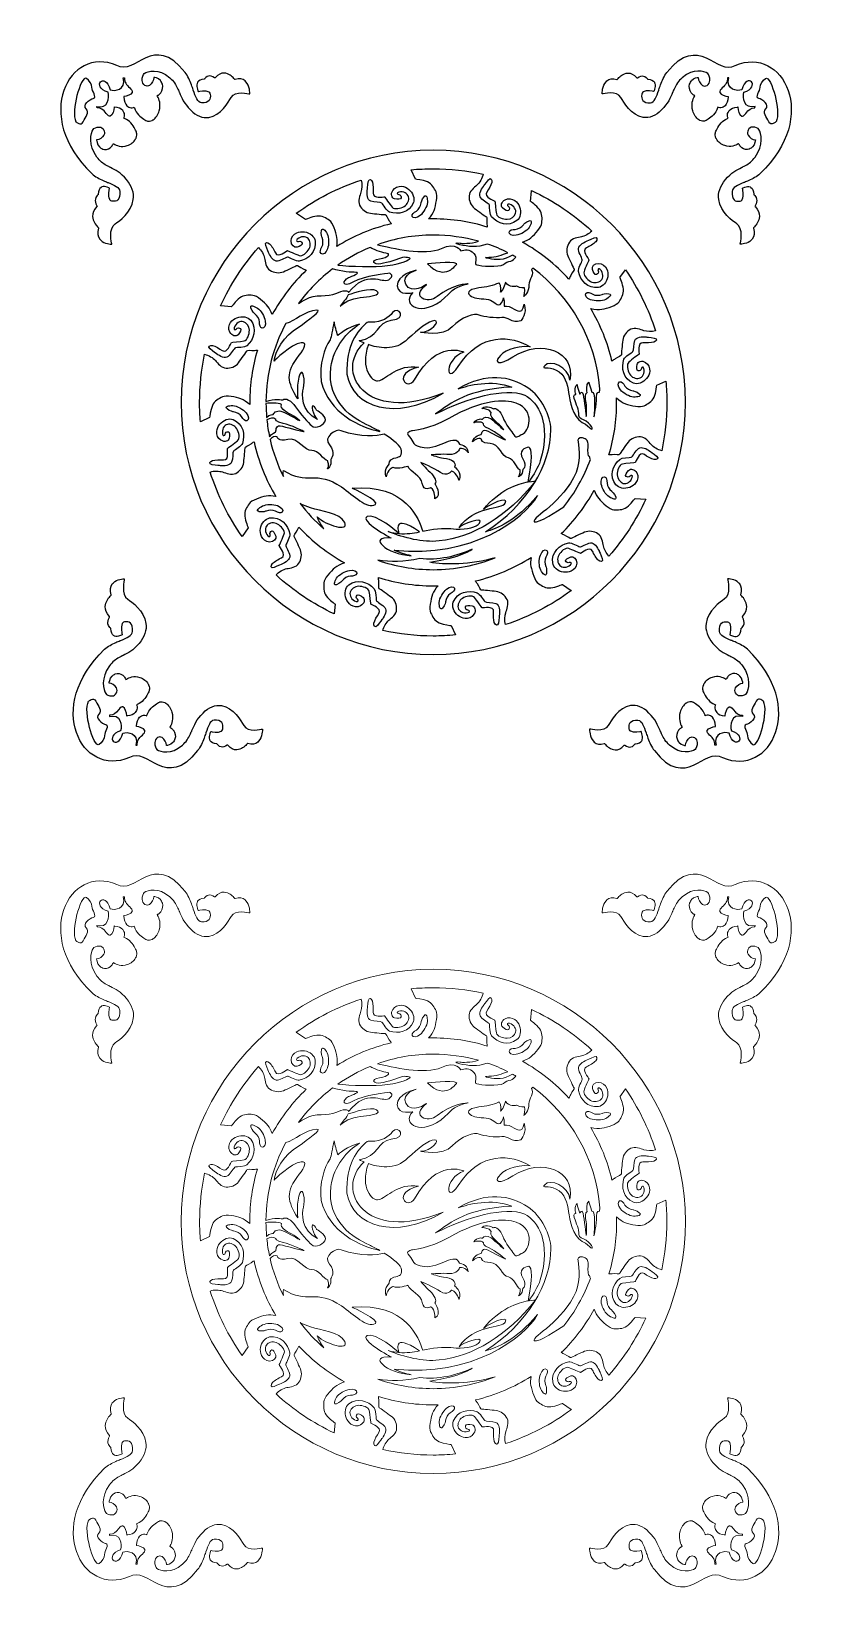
# Model space of a CAD drawing. Header units: centimetres. Extents: x -6.3 to 6.1, y -11.4 to 13.5.
import ezdxf

# ---------------------------------------------------------------- set-up
doc = ezdxf.new("R2010")
doc.units = ezdxf.units.CM
doc.header["$MEASUREMENT"] = 0
doc.layers.add('layer 1', color=7, linetype='Continuous')

msp = doc.modelspace()

# ---------------------------------------------------------------- linework, layer by layer
at = {"layer": 'layer 1', "color": 30}
for points, knots in [([(-2.90165, 12.47884), (-2.90327, 12.47931), (-2.90598, 12.48003), (-2.90598, 12.48003), (-2.90598, 12.48003), (-2.91511, 12.48253), (-3.13032, 12.53951), (-3.19502, 12.42065), (-3.19502, 12.42065), (-3.23066, 12.3554), (-3.36104, 12.14016), (-3.54477, 12.11024), (-3.54477, 12.11024), (-3.64271, 12.09441), (-3.7401, 12.13351), (-3.83411, 12.22678), (-3.83411, 12.22678), (-3.93476, 12.32656), (-3.97409, 12.4197), (-4.00883, 12.50194), (-4.00883, 12.50194), (-4.01021, 12.50521), (-4.0116, 12.50845), (-4.01298, 12.5117), (-4.01298, 12.5117), (-4.02062, 12.52973), (-4.02827, 12.54755), (-4.03653, 12.56517), (-4.03653, 12.56517), (-4.06384, 12.62343), (-4.09777, 12.67952), (-4.15993, 12.73427), (-4.15993, 12.73427), (-4.33134, 12.88478), (-4.50629, 12.84094), (-4.55976, 12.79776), (-4.55976, 12.79776), (-4.57251, 12.78751), (-4.59607, 12.74064), (-4.59317, 12.69161), (-4.59317, 12.69161), (-4.5913, 12.65716), (-4.57614, 12.63035), (-4.54932, 12.61392), (-4.54932, 12.61392), (-4.52611, 12.59979), (-4.50147, 12.59979), (-4.47796, 12.61386), (-4.47796, 12.61386), (-4.43863, 12.63751), (-4.4103, 12.69549), (-4.40854, 12.73485), (-4.40854, 12.73485), (-4.40854, 12.73485), (-4.40849, 12.73736), (-4.40836, 12.73886), (-4.40836, 12.73886), (-4.40697, 12.73878), (-4.40467, 12.7384), (-4.40467, 12.7384), (-4.40467, 12.7384), (-4.40153, 12.73815), (-4.34656, 12.73176), (-4.30681, 12.68852), (-4.30681, 12.68852), (-4.29399, 12.67465), (-4.28276, 12.65691), (-4.27538, 12.6343), (-4.27538, 12.6343), (-4.26102, 12.59021), (-4.27093, 12.53795), (-4.30122, 12.49762), (-4.30122, 12.49762), (-4.30151, 12.49723), (-4.30179, 12.49684), (-4.30208, 12.49646), (-4.30208, 12.49646), (-4.31235, 12.48309), (-4.32469, 12.47148), (-4.33878, 12.46198), (-4.33878, 12.46198), (-4.34103, 12.46045), (-4.34331, 12.45903), (-4.34564, 12.45761), (-4.34564, 12.45761), (-4.34564, 12.45761), (-4.35537, 12.4517), (-4.35537, 12.4517), (-4.35537, 12.4517), (-4.35537, 12.4517), (-4.34982, 12.44118), (-4.34982, 12.44118), (-4.34982, 12.44118), (-4.32794, 12.39991), (-4.29556, 12.31577), (-4.3242, 12.21479), (-4.3242, 12.21479), (-4.34214, 12.15127), (-4.3774, 12.09975), (-4.42188, 12.07115), (-4.42188, 12.07115), (-4.42234, 12.07085), (-4.42281, 12.07055), (-4.42327, 12.07025), (-4.42327, 12.07025), (-4.42688, 12.06798), (-4.43055, 12.06588), (-4.43428, 12.06391), (-4.43428, 12.06391), (-4.46286, 12.0489), (-4.4918, 12.04485), (-4.51167, 12.0532), (-4.51167, 12.0532), (-4.52956, 12.06082), (-4.59649, 12.09171), (-4.65159, 12.15159), (-4.65159, 12.15159), (-4.67818, 12.1805), (-4.70198, 12.21619), (-4.71606, 12.25931), (-4.71606, 12.25931), (-4.71606, 12.25931), (-4.71951, 12.26977), (-4.71951, 12.26977), (-4.71951, 12.26977), (-4.71951, 12.26977), (-4.72929, 12.26675), (-4.72929, 12.26675), (-4.72929, 12.26675), (-4.7566, 12.25854), (-4.78155, 12.25958), (-4.80337, 12.26991), (-4.80337, 12.26991), (-4.80337, 12.26991), (-4.83206, 12.29145), (-4.83206, 12.29145), (-4.83206, 12.29145), (-4.8578, 12.3194), (-4.87471, 12.36691), (-4.88233, 12.43251), (-4.88233, 12.43251), (-4.88233, 12.43251), (-4.88262, 12.43501), (-4.88281, 12.43635), (-4.88281, 12.43635), (-4.88142, 12.43653), (-4.87925, 12.43678), (-4.87925, 12.43678), (-4.87925, 12.43678), (-4.83973, 12.44269), (-4.76204, 12.464), (-4.75171, 12.50363), (-4.75171, 12.50363), (-4.74646, 12.52347), (-4.75853, 12.54667), (-4.78741, 12.57271), (-4.78741, 12.57271), (-4.84638, 12.62529), (-4.87217, 12.67063), (-4.87103, 12.71974), (-4.87103, 12.71974), (-4.87096, 12.72348), (-4.87069, 12.72722), (-4.87029, 12.73101), (-4.87029, 12.73101), (-4.87307, 12.73099), (-4.8756, 12.73101), (-4.87791, 12.7311), (-4.87791, 12.7311), (-4.87808, 12.73111), (-4.87824, 12.7311), (-4.8784, 12.73111), (-4.8784, 12.73111), (-4.87857, 12.73113), (-4.87875, 12.73114), (-4.87891, 12.73115), (-4.87891, 12.73115), (-4.87907, 12.73116), (-4.8792, 12.73114), (-4.87936, 12.73115), (-4.87936, 12.73115), (-4.87939, 12.73115), (-4.87942, 12.73116), (-4.87944, 12.73116), (-4.87944, 12.73116), (-4.87957, 12.73116), (-4.8797, 12.73118), (-4.87983, 12.73119), (-4.87983, 12.73119), (-4.87985, 12.73119), (-4.87989, 12.73119), (-4.87991, 12.73119), (-4.87991, 12.73119), (-4.88065, 12.73123), (-4.88136, 12.73125), (-4.88204, 12.7313), (-4.88204, 12.7313), (-4.88218, 12.73132), (-4.88233, 12.73133), (-4.88247, 12.73134), (-4.88247, 12.73134), (-4.8833, 12.73141), (-4.88407, 12.73146), (-4.8848, 12.73152), (-4.8848, 12.73152), (-4.88492, 12.73153), (-4.88503, 12.73156), (-4.88515, 12.73156), (-4.88515, 12.73156), (-4.88517, 12.73156), (-4.8852, 12.73156), (-4.88522, 12.73156), (-4.88522, 12.73156), (-4.88531, 12.73157), (-4.88542, 12.73158), (-4.88551, 12.7316), (-4.88551, 12.7316), (-4.88555, 12.7316), (-4.88558, 12.73158), (-4.88561, 12.7316), (-4.88561, 12.7316), (-4.88591, 12.73162), (-4.88619, 12.73163), (-4.88646, 12.73167), (-4.88646, 12.73167), (-4.88655, 12.73167), (-4.88666, 12.7317), (-4.88675, 12.73171), (-4.88675, 12.73171), (-4.88676, 12.73171), (-4.88676, 12.73171), (-4.88678, 12.73171), (-4.88678, 12.73171), (-4.88708, 12.73175), (-4.88737, 12.73176), (-4.88764, 12.7318), (-4.88764, 12.7318), (-4.88773, 12.73181), (-4.88784, 12.73184), (-4.88792, 12.73184), (-4.88792, 12.73184), (-4.88793, 12.73184), (-4.88794, 12.73184), (-4.88796, 12.73184), (-4.88796, 12.73184), (-4.88882, 12.73194), (-4.88951, 12.73203), (-4.89004, 12.7321), (-4.89004, 12.7321), (-4.89004, 12.7321), (-4.89005, 12.7321), (-4.89005, 12.7321), (-4.89005, 12.7321), (-4.89057, 12.73218), (-4.89092, 12.73224), (-4.89109, 12.73227), (-4.89109, 12.73227), (-4.8911, 12.73227), (-4.8911, 12.73227), (-4.89111, 12.73227), (-4.89111, 12.73227), (-4.89117, 12.73228), (-4.89121, 12.7323), (-4.89121, 12.7323), (-4.89121, 12.7323), (-4.84179, 12.53997), (-5.02546, 12.51795), (-5.09535, 12.54273), (-5.09535, 12.54273), (-5.1761, 12.84317), (-5.40539, 12.59448), (-5.12998, 12.50521), (-5.12998, 12.50521), (-5.1072, 12.42902), (-5.12744, 12.22922), (-5.30421, 12.28298), (-5.30421, 12.28298), (-5.30421, 12.28298), (-5.3042, 12.28294), (-5.30419, 12.28288), (-5.30419, 12.28288), (-5.30419, 12.28287), (-5.30419, 12.28287), (-5.30419, 12.28285), (-5.30419, 12.28285), (-5.30416, 12.28268), (-5.30409, 12.28228), (-5.30404, 12.28172), (-5.30404, 12.28172), (-5.30404, 12.28172), (-5.30404, 12.28171), (-5.30404, 12.28171), (-5.30404, 12.28171), (-5.30397, 12.28114), (-5.30388, 12.28039), (-5.30379, 12.27945), (-5.30379, 12.27945), (-5.30379, 12.27945), (-5.30379, 12.27943), (-5.30379, 12.27943), (-5.30379, 12.27943), (-5.30378, 12.27934), (-5.30376, 12.27923), (-5.30376, 12.27913), (-5.30376, 12.27913), (-5.30372, 12.27884), (-5.30371, 12.27852), (-5.30367, 12.27819), (-5.30367, 12.27819), (-5.30367, 12.27817), (-5.30367, 12.27815), (-5.30367, 12.27814), (-5.30367, 12.27814), (-5.30366, 12.27805), (-5.30365, 12.27793), (-5.30364, 12.27784), (-5.30364, 12.27784), (-5.30361, 12.27753), (-5.30359, 12.27723), (-5.30357, 12.27689), (-5.30357, 12.27689), (-5.30357, 12.27686), (-5.30358, 12.27684), (-5.30357, 12.27681), (-5.30357, 12.27681), (-5.30357, 12.2767), (-5.30354, 12.27658), (-5.30353, 12.27647), (-5.30353, 12.27647), (-5.30353, 12.27646), (-5.30353, 12.27643), (-5.30353, 12.27642), (-5.30353, 12.27642), (-5.30352, 12.27629), (-5.3035, 12.27616), (-5.3035, 12.27604), (-5.3035, 12.27604), (-5.30338, 12.2745), (-5.30329, 12.27269), (-5.30319, 12.27069), (-5.30319, 12.27069), (-5.30319, 12.27068), (-5.30319, 12.27068), (-5.30319, 12.27067), (-5.30319, 12.27067), (-5.30318, 12.2705), (-5.30318, 12.27034), (-5.30317, 12.27019), (-5.30317, 12.27019), (-5.30317, 12.27017), (-5.30316, 12.27017), (-5.30316, 12.27016), (-5.30316, 12.27016), (-5.30315, 12.27), (-5.30317, 12.26983), (-5.30316, 12.26966), (-5.30316, 12.26966), (-5.30316, 12.26961), (-5.30315, 12.26955), (-5.30315, 12.2695), (-5.30315, 12.2695), (-5.30305, 12.26678), (-5.30298, 12.26371), (-5.30303, 12.26033), (-5.30303, 12.26033), (-5.29951, 12.26077), (-5.29603, 12.26107), (-5.29255, 12.26116), (-5.29255, 12.26116), (-5.24748, 12.26234), (-5.20574, 12.23427), (-5.15735, 12.17019), (-5.15735, 12.17019), (-5.13353, 12.13877), (-5.11215, 12.12558), (-5.09391, 12.13128), (-5.09391, 12.13128), (-5.05754, 12.14259), (-5.03784, 12.22704), (-5.03252, 12.2701), (-5.03252, 12.2701), (-5.03252, 12.2701), (-5.03227, 12.27253), (-5.0321, 12.27391), (-5.0321, 12.27391), (-5.03076, 12.27377), (-5.02853, 12.27338), (-5.02853, 12.27338), (-5.02853, 12.27338), (-4.96818, 12.2651), (-4.9245, 12.24677), (-4.89889, 12.21876), (-4.89889, 12.21876), (-4.89889, 12.21876), (-4.87906, 12.18754), (-4.87906, 12.18754), (-4.87906, 12.18754), (-4.86958, 12.16388), (-4.86866, 12.13674), (-4.87623, 12.10709), (-4.87623, 12.10709), (-4.87623, 12.10709), (-4.87888, 12.09625), (-4.87888, 12.09625), (-4.87888, 12.09625), (-4.87888, 12.09625), (-4.8694, 12.09254), (-4.8694, 12.09254), (-4.8694, 12.09254), (-4.8297, 12.07719), (-4.79696, 12.05129), (-4.77038, 12.02237), (-4.77038, 12.02237), (-4.71528, 11.96249), (-4.68688, 11.88962), (-4.67993, 11.87021), (-4.67993, 11.87021), (-4.6722, 11.84865), (-4.67589, 11.81711), (-4.68972, 11.78601), (-4.68972, 11.78601), (-4.69155, 11.7819), (-4.69351, 11.77786), (-4.69563, 11.77389), (-4.69563, 11.77389), (-4.69563, 11.77389), (-4.69353, 11.7726), (-4.69353, 11.7726), (-4.69353, 11.7726), (-4.6936, 11.77259), (-4.69366, 11.7726), (-4.69371, 11.7726), (-4.69371, 11.7726), (-4.69376, 11.7726), (-4.69382, 11.77259), (-4.69388, 11.7726), (-4.69388, 11.7726), (-4.69394, 11.7726), (-4.694, 11.7726), (-4.69406, 11.7726), (-4.69406, 11.7726), (-4.69411, 11.7726), (-4.69417, 11.77259), (-4.69423, 11.77259), (-4.69423, 11.77259), (-4.69429, 11.77259), (-4.69435, 11.77259), (-4.69441, 11.77259), (-4.69441, 11.77259), (-4.69447, 11.77259), (-4.69452, 11.77259), (-4.69458, 11.77259), (-4.69458, 11.77259), (-4.69469, 11.77259), (-4.69479, 11.77256), (-4.6949, 11.77256), (-4.6949, 11.77256), (-4.69491, 11.77256), (-4.69492, 11.77256), (-4.69493, 11.77256), (-4.69493, 11.77256), (-4.69499, 11.77256), (-4.69505, 11.77256), (-4.69511, 11.77256), (-4.69511, 11.77256), (-4.69517, 11.77256), (-4.69523, 11.77256), (-4.69528, 11.77256), (-4.69528, 11.77256), (-4.69534, 11.77256), (-4.6954, 11.77256), (-4.69546, 11.77256), (-4.69546, 11.77256), (-4.69552, 11.77256), (-4.69558, 11.77256), (-4.69563, 11.77256), (-4.69563, 11.77256), (-4.69587, 11.77255), (-4.69614, 11.77254), (-4.69637, 11.77254), (-4.69637, 11.77254), (-4.72265, 11.72414), (-4.76997, 11.68577), (-4.82844, 11.66626), (-4.82844, 11.66626), (-4.92117, 11.6351), (-4.99862, 11.67032), (-5.03656, 11.69406), (-5.03656, 11.69406), (-5.03656, 11.69406), (-5.04617, 11.70024), (-5.04617, 11.70024), (-5.04617, 11.70024), (-5.04617, 11.70024), (-5.05161, 11.68952), (-5.05161, 11.68952), (-5.05161, 11.68952), (-5.05609, 11.68069), (-5.06118, 11.67245), (-5.06684, 11.66483), (-5.06684, 11.66483), (-5.07303, 11.65649), (-5.07988, 11.64888), (-5.08731, 11.64213), (-5.08731, 11.64213), (-5.09037, 11.63937), (-5.09348, 11.6368), (-5.09667, 11.63435), (-5.09667, 11.63435), (-5.13243, 11.60687), (-5.17646, 11.59867), (-5.21407, 11.61314), (-5.21407, 11.61314), (-5.23473, 11.62117), (-5.25111, 11.63346), (-5.26385, 11.64733), (-5.26385, 11.64733), (-5.30361, 11.69058), (-5.30953, 11.75045), (-5.30971, 11.75374), (-5.30971, 11.75374), (-5.30971, 11.75374), (-5.31007, 11.75637), (-5.31014, 11.75781), (-5.31014, 11.75781), (-5.30881, 11.75787), (-5.30639, 11.75801), (-5.30639, 11.75801), (-5.30639, 11.75801), (-5.27032, 11.75998), (-5.21697, 11.79077), (-5.19522, 11.83354), (-5.19522, 11.83354), (-5.18224, 11.85917), (-5.18229, 11.88598), (-5.19534, 11.91109), (-5.19534, 11.91109), (-5.21039, 11.94028), (-5.23509, 11.95677), (-5.26675, 11.95887), (-5.26675, 11.95887), (-5.31182, 11.96196), (-5.3549, 11.93653), (-5.36433, 11.92246), (-5.36433, 11.92246), (-5.4039, 11.86429), (-5.44432, 11.67394), (-5.30585, 11.48761), (-5.30585, 11.48761), (-5.25697, 11.42175), (-5.2068, 11.38503), (-5.15475, 11.35572), (-5.15475, 11.35572), (-5.13908, 11.3469), (-5.12328, 11.3387), (-5.10724, 11.33064), (-5.10724, 11.33064), (-5.10228, 11.32815), (-5.09732, 11.32563), (-5.09233, 11.32314), (-5.09233, 11.32314), (-5.01682, 11.28536), (-4.93108, 11.24257), (-4.83949, 11.13301), (-4.83949, 11.13301), (-4.75376, 11.03074), (-4.71775, 10.92485), (-4.73238, 10.81837), (-4.73238, 10.81837), (-4.75981, 10.61849), (-4.95767, 10.47659), (-5.01766, 10.4378), (-5.01766, 10.4378), (-5.12683, 10.36735), (-5.07445, 10.13329), (-5.07228, 10.12337), (-5.07228, 10.12337), (-5.07228, 10.12337), (-5.07149, 10.12041), (-5.07106, 10.11856), (-5.07106, 10.11856), (-5.07276, 10.11856), (-5.0756, 10.1185), (-5.0756, 10.1185), (-5.0756, 10.1185), (-5.08012, 10.11844), (-5.18712, 10.11673), (-5.24857, 10.18357), (-5.24857, 10.18357), (-5.24857, 10.18357), (-5.26047, 10.19816), (-5.26047, 10.19816), (-5.26047, 10.19816), (-5.28996, 10.23978), (-5.29678, 10.29649), (-5.28047, 10.36689), (-5.28047, 10.36689), (-5.28047, 10.36689), (-5.2789, 10.37366), (-5.2789, 10.37366), (-5.2789, 10.37366), (-5.2789, 10.37366), (-5.29593, 10.39114), (-5.29593, 10.39114), (-5.29593, 10.39114), (-5.32306, 10.42065), (-5.3691, 10.48112), (-5.37213, 10.55474), (-5.37213, 10.55474), (-5.37442, 10.60837), (-5.35321, 10.65884), (-5.30917, 10.70486), (-5.30917, 10.70486), (-5.30917, 10.70486), (-5.30276, 10.7115), (-5.30276, 10.7115), (-5.30276, 10.7115), (-5.30276, 10.7115), (-5.30554, 10.72175), (-5.30554, 10.72175), (-5.30554, 10.72175), (-5.32729, 10.75981), (-5.3352, 10.79477), (-5.32916, 10.82567), (-5.32916, 10.82567), (-5.32234, 10.86122), (-5.30047, 10.88252), (-5.28802, 10.89205), (-5.28802, 10.89205), (-5.28802, 10.89205), (-5.28361, 10.89547), (-5.28361, 10.89547), (-5.28361, 10.89547), (-5.28361, 10.89547), (-5.28337, 10.90124), (-5.28337, 10.90124), (-5.28337, 10.90124), (-5.28126, 10.95606), (-5.26651, 10.99266), (-5.23963, 11.0103), (-5.23963, 11.0103), (-5.23501, 11.0133), (-5.23018, 11.01574), (-5.22524, 11.01762), (-5.22524, 11.01762), (-5.19872, 11.02771), (-5.16855, 11.02272), (-5.14535, 11.01541), (-5.14535, 11.01541), (-5.12411, 11.00872), (-5.10874, 11.00005), (-5.10732, 10.99919), (-5.10732, 10.99919), (-5.10732, 10.99919), (-5.10574, 10.99839), (-5.10478, 10.99787), (-5.10478, 10.99787), (-5.10502, 10.99674), (-5.10556, 10.99484), (-5.10556, 10.99484), (-5.10556, 10.99484), (-5.10593, 10.9936), (-5.13559, 10.87528), (-5.104, 10.82106), (-5.104, 10.82106), (-5.1017, 10.81725), (-5.09922, 10.81376), (-5.09638, 10.81075), (-5.09638, 10.81075), (-5.08901, 10.80266), (-5.0797, 10.7976), (-5.06859, 10.7955), (-5.06859, 10.7955), (-5.02727, 10.7878), (-4.99718, 10.79373), (-4.97652, 10.81364), (-4.97652, 10.81364), (-4.95205, 10.83723), (-4.94112, 10.88167), (-4.94394, 10.94589), (-4.94394, 10.94589), (-4.94697, 11.01233), (-5.03095, 11.04611), (-5.12811, 11.08509), (-5.12811, 11.08509), (-5.1309, 11.0862), (-5.13369, 11.08736), (-5.13651, 11.08851), (-5.13651, 11.08851), (-5.15874, 11.09745), (-5.18159, 11.10676), (-5.20455, 11.11685), (-5.20455, 11.11685), (-5.26685, 11.14422), (-5.32974, 11.17743), (-5.38179, 11.22549), (-5.38179, 11.22549), (-6.33172, 12.12759), (-5.74306, 13.24558), (-4.99229, 12.92744), (-4.99229, 12.92744), (-4.69884, 12.74775), (-4.42069, 13.45918), (-3.91904, 12.81675), (-3.91904, 12.81675), (-3.87416, 12.75934), (-3.84341, 12.68969), (-3.81807, 12.62093), (-3.81807, 12.62093), (-3.80868, 12.59544), (-3.80001, 12.57005), (-3.79167, 12.54546), (-3.79167, 12.54546), (-3.79114, 12.54391), (-3.79059, 12.54239), (-3.79007, 12.54084), (-3.79007, 12.54084), (-3.75411, 12.43508), (-3.72318, 12.34378), (-3.66198, 12.34048), (-3.66198, 12.34048), (-3.60302, 12.33747), (-3.56217, 12.34936), (-3.54042, 12.37598), (-3.54042, 12.37598), (-3.52217, 12.39839), (-3.51674, 12.4312), (-3.52375, 12.47608), (-3.52375, 12.47608), (-3.52574, 12.48818), (-3.53045, 12.49824), (-3.53783, 12.50639), (-3.53783, 12.50639), (-3.54067, 12.50941), (-3.54374, 12.51204), (-3.54737, 12.51461), (-3.54737, 12.51461), (-3.59715, 12.54891), (-3.70596, 12.51664), (-3.70705, 12.51631), (-3.70705, 12.51631), (-3.70705, 12.51631), (-3.70874, 12.51579), (-3.70977, 12.51544), (-3.70977, 12.51544), (-3.71025, 12.51652), (-3.71109, 12.51822), (-3.71109, 12.51822), (-3.71109, 12.51822), (-3.71179, 12.51968), (-3.71891, 12.53462), (-3.72487, 12.55567), (-3.72487, 12.55567), (-3.73192, 12.58057), (-3.73736, 12.61403), (-3.72875, 12.64372), (-3.72875, 12.64372), (-3.72691, 12.65004), (-3.72442, 12.65624), (-3.72119, 12.6621), (-3.72119, 12.6621), (-3.70506, 12.69135), (-3.67134, 12.70744), (-3.62102, 12.70974), (-3.62102, 12.70974), (-3.62102, 12.70974), (-3.6157, 12.71001), (-3.6157, 12.71001), (-3.6157, 12.71001), (-3.6157, 12.71001), (-3.61256, 12.71481), (-3.61256, 12.71481), (-3.61256, 12.71481), (-3.60374, 12.72829), (-3.58423, 12.7521), (-3.55148, 12.75963), (-3.55148, 12.75963), (-3.52308, 12.76614), (-3.49094, 12.75747), (-3.45608, 12.73381), (-3.45608, 12.73381), (-3.45608, 12.73381), (-3.44666, 12.73085), (-3.44666, 12.73085), (-3.44666, 12.73085), (-3.44666, 12.73085), (-3.44056, 12.73788), (-3.44056, 12.73788), (-3.44056, 12.73788), (-3.39827, 12.78573), (-3.35187, 12.80874), (-3.30256, 12.80623), (-3.30256, 12.80623), (-3.23489, 12.80295), (-3.17926, 12.75293), (-3.15213, 12.72342), (-3.15213, 12.72342), (-3.15213, 12.72342), (-3.13612, 12.70495), (-3.13612, 12.70495), (-3.13612, 12.70495), (-3.13612, 12.70495), (-3.12984, 12.70667), (-3.12984, 12.70667), (-3.12984, 12.70667), (-3.06513, 12.72435), (-3.01292, 12.71692), (-2.97481, 12.68479), (-2.97481, 12.68479), (-2.97481, 12.68479), (-2.96127, 12.67192), (-2.96127, 12.67192), (-2.96127, 12.67192), (-2.89989, 12.60504), (-2.9014, 12.48857), (-2.90158, 12.48365), (-2.90158, 12.48365), (-2.90158, 12.48365), (-2.90158, 12.48062), (-2.90165, 12.47884)], [0, 0, 0, 0, 0.00485437, 0.00485437, 0.00485437, 0.00485437, 0.00970874, 0.00970874, 0.00970874, 0.00970874, 0.01456311, 0.01456311, 0.01456311, 0.01456311, 0.01941748, 0.01941748, 0.01941748, 0.01941748, 0.02427184, 0.02427184, 0.02427184, 0.02427184, 0.02912621, 0.02912621, 0.02912621, 0.02912621, 0.03398058, 0.03398058, 0.03398058, 0.03398058, 0.03883495, 0.03883495, 0.03883495, 0.03883495, 0.04368932, 0.04368932, 0.04368932, 0.04368932, 0.04854369, 0.04854369, 0.04854369, 0.04854369, 0.05339806, 0.05339806, 0.05339806, 0.05339806, 0.05825243, 0.05825243, 0.05825243, 0.05825243, 0.0631068, 0.0631068, 0.0631068, 0.0631068, 0.06796117, 0.06796117, 0.06796117, 0.06796117, 0.07281553, 0.07281553, 0.07281553, 0.07281553, 0.0776699, 0.0776699, 0.0776699, 0.0776699, 0.08252427, 0.08252427, 0.08252427, 0.08252427, 0.08737864, 0.08737864, 0.08737864, 0.08737864, 0.09223301, 0.09223301, 0.09223301, 0.09223301, 0.09708738, 0.09708738, 0.09708738, 0.09708738, 0.10194175, 0.10194175, 0.10194175, 0.10194175, 0.10679612, 0.10679612, 0.10679612, 0.10679612, 0.11165049, 0.11165049, 0.11165049, 0.11165049, 0.11650485, 0.11650485, 0.11650485, 0.11650485, 0.12135922, 0.12135922, 0.12135922, 0.12135922, 0.12621359, 0.12621359, 0.12621359, 0.12621359, 0.13106796, 0.13106796, 0.13106796, 0.13106796, 0.13592233, 0.13592233, 0.13592233, 0.13592233, 0.1407767, 0.1407767, 0.1407767, 0.1407767, 0.14563107, 0.14563107, 0.14563107, 0.14563107, 0.15048544, 0.15048544, 0.15048544, 0.15048544, 0.15533981, 0.15533981, 0.15533981, 0.15533981, 0.16019417, 0.16019417, 0.16019417, 0.16019417, 0.16504854, 0.16504854, 0.16504854, 0.16504854, 0.16990291, 0.16990291, 0.16990291, 0.16990291, 0.17475728, 0.17475728, 0.17475728, 0.17475728, 0.17961165, 0.17961165, 0.17961165, 0.17961165, 0.18446602, 0.18446602, 0.18446602, 0.18446602, 0.18932039, 0.18932039, 0.18932039, 0.18932039, 0.19417476, 0.19417476, 0.19417476, 0.19417476, 0.19902913, 0.19902913, 0.19902913, 0.19902913, 0.2038835, 0.2038835, 0.2038835, 0.2038835, 0.20873786, 0.20873786, 0.20873786, 0.20873786, 0.21359223, 0.21359223, 0.21359223, 0.21359223, 0.2184466, 0.2184466, 0.2184466, 0.2184466, 0.22330097, 0.22330097, 0.22330097, 0.22330097, 0.22815534, 0.22815534, 0.22815534, 0.22815534, 0.23300971, 0.23300971, 0.23300971, 0.23300971, 0.23786408, 0.23786408, 0.23786408, 0.23786408, 0.24271845, 0.24271845, 0.24271845, 0.24271845, 0.24757282, 0.24757282, 0.24757282, 0.24757282, 0.25242718, 0.25242718, 0.25242718, 0.25242718, 0.25728155, 0.25728155, 0.25728155, 0.25728155, 0.26213592, 0.26213592, 0.26213592, 0.26213592, 0.26699029, 0.26699029, 0.26699029, 0.26699029, 0.27184466, 0.27184466, 0.27184466, 0.27184466, 0.27669903, 0.27669903, 0.27669903, 0.27669903, 0.2815534, 0.2815534, 0.2815534, 0.2815534, 0.28640777, 0.28640777, 0.28640777, 0.28640777, 0.29126214, 0.29126214, 0.29126214, 0.29126214, 0.2961165, 0.2961165, 0.2961165, 0.2961165, 0.30097087, 0.30097087, 0.30097087, 0.30097087, 0.30582524, 0.30582524, 0.30582524, 0.30582524, 0.31067961, 0.31067961, 0.31067961, 0.31067961, 0.31553398, 0.31553398, 0.31553398, 0.31553398, 0.32038835, 0.32038835, 0.32038835, 0.32038835, 0.32524272, 0.32524272, 0.32524272, 0.32524272, 0.33009709, 0.33009709, 0.33009709, 0.33009709, 0.33495146, 0.33495146, 0.33495146, 0.33495146, 0.33980583, 0.33980583, 0.33980583, 0.33980583, 0.34466019, 0.34466019, 0.34466019, 0.34466019, 0.34951456, 0.34951456, 0.34951456, 0.34951456, 0.35436893, 0.35436893, 0.35436893, 0.35436893, 0.3592233, 0.3592233, 0.3592233, 0.3592233, 0.36407767, 0.36407767, 0.36407767, 0.36407767, 0.36893204, 0.36893204, 0.36893204, 0.36893204, 0.37378641, 0.37378641, 0.37378641, 0.37378641, 0.37864078, 0.37864078, 0.37864078, 0.37864078, 0.38349515, 0.38349515, 0.38349515, 0.38349515, 0.38834951, 0.38834951, 0.38834951, 0.38834951, 0.39320388, 0.39320388, 0.39320388, 0.39320388, 0.39805825, 0.39805825, 0.39805825, 0.39805825, 0.40291262, 0.40291262, 0.40291262, 0.40291262, 0.40776699, 0.40776699, 0.40776699, 0.40776699, 0.41262136, 0.41262136, 0.41262136, 0.41262136, 0.41747573, 0.41747573, 0.41747573, 0.41747573, 0.4223301, 0.4223301, 0.4223301, 0.4223301, 0.42718447, 0.42718447, 0.42718447, 0.42718447, 0.43203883, 0.43203883, 0.43203883, 0.43203883, 0.4368932, 0.4368932, 0.4368932, 0.4368932, 0.44174757, 0.44174757, 0.44174757, 0.44174757, 0.44660194, 0.44660194, 0.44660194, 0.44660194, 0.45145631, 0.45145631, 0.45145631, 0.45145631, 0.45631068, 0.45631068, 0.45631068, 0.45631068, 0.46116505, 0.46116505, 0.46116505, 0.46116505, 0.46601942, 0.46601942, 0.46601942, 0.46601942, 0.47087379, 0.47087379, 0.47087379, 0.47087379, 0.47572816, 0.47572816, 0.47572816, 0.47572816, 0.48058252, 0.48058252, 0.48058252, 0.48058252, 0.48543689, 0.48543689, 0.48543689, 0.48543689, 0.49029126, 0.49029126, 0.49029126, 0.49029126, 0.49514563, 0.49514563, 0.49514563, 0.49514563, 0.5, 0.5, 0.5, 0.5, 0.50485437, 0.50485437, 0.50485437, 0.50485437, 0.50970874, 0.50970874, 0.50970874, 0.50970874, 0.51456311, 0.51456311, 0.51456311, 0.51456311, 0.51941748, 0.51941748, 0.51941748, 0.51941748, 0.52427184, 0.52427184, 0.52427184, 0.52427184, 0.52912621, 0.52912621, 0.52912621, 0.52912621, 0.53398058, 0.53398058, 0.53398058, 0.53398058, 0.53883495, 0.53883495, 0.53883495, 0.53883495, 0.54368932, 0.54368932, 0.54368932, 0.54368932, 0.54854369, 0.54854369, 0.54854369, 0.54854369, 0.55339806, 0.55339806, 0.55339806, 0.55339806, 0.55825243, 0.55825243, 0.55825243, 0.55825243, 0.5631068, 0.5631068, 0.5631068, 0.5631068, 0.56796117, 0.56796117, 0.56796117, 0.56796117, 0.57281553, 0.57281553, 0.57281553, 0.57281553, 0.5776699, 0.5776699, 0.5776699, 0.5776699, 0.58252427, 0.58252427, 0.58252427, 0.58252427, 0.58737864, 0.58737864, 0.58737864, 0.58737864, 0.59223301, 0.59223301, 0.59223301, 0.59223301, 0.59708738, 0.59708738, 0.59708738, 0.59708738, 0.60194175, 0.60194175, 0.60194175, 0.60194175, 0.60679612, 0.60679612, 0.60679612, 0.60679612, 0.61165049, 0.61165049, 0.61165049, 0.61165049, 0.61650485, 0.61650485, 0.61650485, 0.61650485, 0.62135922, 0.62135922, 0.62135922, 0.62135922, 0.62621359, 0.62621359, 0.62621359, 0.62621359, 0.63106796, 0.63106796, 0.63106796, 0.63106796, 0.63592233, 0.63592233, 0.63592233, 0.63592233, 0.6407767, 0.6407767, 0.6407767, 0.6407767, 0.64563107, 0.64563107, 0.64563107, 0.64563107, 0.65048544, 0.65048544, 0.65048544, 0.65048544, 0.65533981, 0.65533981, 0.65533981, 0.65533981, 0.66019417, 0.66019417, 0.66019417, 0.66019417, 0.66504854, 0.66504854, 0.66504854, 0.66504854, 0.66990291, 0.66990291, 0.66990291, 0.66990291, 0.67475728, 0.67475728, 0.67475728, 0.67475728, 0.67961165, 0.67961165, 0.67961165, 0.67961165, 0.68446602, 0.68446602, 0.68446602, 0.68446602, 0.68932039, 0.68932039, 0.68932039, 0.68932039, 0.69417476, 0.69417476, 0.69417476, 0.69417476, 0.69902913, 0.69902913, 0.69902913, 0.69902913, 0.7038835, 0.7038835, 0.7038835, 0.7038835, 0.70873786, 0.70873786, 0.70873786, 0.70873786, 0.71359223, 0.71359223, 0.71359223, 0.71359223, 0.7184466, 0.7184466, 0.7184466, 0.7184466, 0.72330097, 0.72330097, 0.72330097, 0.72330097, 0.72815534, 0.72815534, 0.72815534, 0.72815534, 0.73300971, 0.73300971, 0.73300971, 0.73300971, 0.73786408, 0.73786408, 0.73786408, 0.73786408, 0.74271845, 0.74271845, 0.74271845, 0.74271845, 0.74757282, 0.74757282, 0.74757282, 0.74757282, 0.75242718, 0.75242718, 0.75242718, 0.75242718, 0.75728155, 0.75728155, 0.75728155, 0.75728155, 0.76213592, 0.76213592, 0.76213592, 0.76213592, 0.76699029, 0.76699029, 0.76699029, 0.76699029, 0.77184466, 0.77184466, 0.77184466, 0.77184466, 0.77669903, 0.77669903, 0.77669903, 0.77669903, 0.7815534, 0.7815534, 0.7815534, 0.7815534, 0.78640777, 0.78640777, 0.78640777, 0.78640777, 0.79126214, 0.79126214, 0.79126214, 0.79126214, 0.7961165, 0.7961165, 0.7961165, 0.7961165, 0.80097087, 0.80097087, 0.80097087, 0.80097087, 0.80582524, 0.80582524, 0.80582524, 0.80582524, 0.81067961, 0.81067961, 0.81067961, 0.81067961, 0.81553398, 0.81553398, 0.81553398, 0.81553398, 0.82038835, 0.82038835, 0.82038835, 0.82038835, 0.82524272, 0.82524272, 0.82524272, 0.82524272, 0.83009709, 0.83009709, 0.83009709, 0.83009709, 0.83495146, 0.83495146, 0.83495146, 0.83495146, 0.83980583, 0.83980583, 0.83980583, 0.83980583, 0.84466019, 0.84466019, 0.84466019, 0.84466019, 0.84951456, 0.84951456, 0.84951456, 0.84951456, 0.85436893, 0.85436893, 0.85436893, 0.85436893, 0.8592233, 0.8592233, 0.8592233, 0.8592233, 0.86407767, 0.86407767, 0.86407767, 0.86407767, 0.86893204, 0.86893204, 0.86893204, 0.86893204, 0.87378641, 0.87378641, 0.87378641, 0.87378641, 0.87864078, 0.87864078, 0.87864078, 0.87864078, 0.88349515, 0.88349515, 0.88349515, 0.88349515, 0.88834951, 0.88834951, 0.88834951, 0.88834951, 0.89320388, 0.89320388, 0.89320388, 0.89320388, 0.89805825, 0.89805825, 0.89805825, 0.89805825, 0.90291262, 0.90291262, 0.90291262, 0.90291262, 0.90776699, 0.90776699, 0.90776699, 0.90776699, 0.91262136, 0.91262136, 0.91262136, 0.91262136, 0.91747573, 0.91747573, 0.91747573, 0.91747573, 0.9223301, 0.9223301, 0.9223301, 0.9223301, 0.92718447, 0.92718447, 0.92718447, 0.92718447, 0.93203883, 0.93203883, 0.93203883, 0.93203883, 0.9368932, 0.9368932, 0.9368932, 0.9368932, 0.94174757, 0.94174757, 0.94174757, 0.94174757, 0.94660194, 0.94660194, 0.94660194, 0.94660194, 0.95145631, 0.95145631, 0.95145631, 0.95145631, 0.95631068, 0.95631068, 0.95631068, 0.95631068, 0.96116505, 0.96116505, 0.96116505, 0.96116505, 0.96601942, 0.96601942, 0.96601942, 0.96601942, 0.97087379, 0.97087379, 0.97087379, 0.97087379, 0.97572816, 0.97572816, 0.97572816, 0.97572816, 0.98058252, 0.98058252, 0.98058252, 0.98058252, 0.98543689, 0.98543689, 0.98543689, 0.98543689, 0.99029126, 0.99029126, 0.99029126, 0.99029126, 1, 1, 1, 1]), ([(2.63835, 12.47884), (2.63997, 12.47931), (2.64269, 12.48003), (2.64269, 12.48003), (2.64269, 12.48003), (2.65182, 12.48253), (2.86702, 12.53951), (2.93172, 12.42065), (2.93172, 12.42065), (2.96736, 12.3554), (3.09775, 12.14016), (3.28147, 12.11024), (3.28147, 12.11024), (3.37941, 12.09441), (3.4768, 12.13351), (3.57081, 12.22678), (3.57081, 12.22678), (3.67146, 12.32656), (3.71079, 12.4197), (3.74553, 12.50194), (3.74553, 12.50194), (3.74691, 12.50521), (3.74831, 12.50845), (3.74969, 12.5117), (3.74969, 12.5117), (3.75732, 12.52973), (3.76498, 12.54755), (3.77323, 12.56517), (3.77323, 12.56517), (3.80054, 12.62343), (3.83447, 12.67952), (3.89663, 12.73427), (3.89663, 12.73427), (4.06804, 12.88478), (4.243, 12.84094), (4.29646, 12.79776), (4.29646, 12.79776), (4.30922, 12.78751), (4.33277, 12.74064), (4.32988, 12.69161), (4.32988, 12.69161), (4.328, 12.65716), (4.31284, 12.63035), (4.28602, 12.61392), (4.28602, 12.61392), (4.26281, 12.59979), (4.23817, 12.59979), (4.21466, 12.61386), (4.21466, 12.61386), (4.17533, 12.63751), (4.147, 12.69549), (4.14525, 12.73485), (4.14525, 12.73485), (4.14525, 12.73485), (4.14519, 12.73736), (4.14506, 12.73886), (4.14506, 12.73886), (4.14367, 12.73878), (4.14138, 12.7384), (4.14138, 12.7384), (4.14138, 12.7384), (4.13823, 12.73815), (4.08326, 12.73176), (4.04351, 12.68852), (4.04351, 12.68852), (4.0307, 12.67465), (4.01946, 12.65691), (4.01208, 12.6343), (4.01208, 12.6343), (3.99773, 12.59021), (4.00763, 12.53795), (4.03792, 12.49762), (4.03792, 12.49762), (4.03821, 12.49723), (4.03849, 12.49684), (4.03879, 12.49646), (4.03879, 12.49646), (4.04905, 12.48309), (4.0614, 12.47148), (4.07549, 12.46198), (4.07549, 12.46198), (4.07773, 12.46045), (4.08001, 12.45903), (4.08235, 12.45761), (4.08235, 12.45761), (4.08235, 12.45761), (4.09208, 12.4517), (4.09208, 12.4517), (4.09208, 12.4517), (4.09208, 12.4517), (4.08652, 12.44118), (4.08652, 12.44118), (4.08652, 12.44118), (4.06465, 12.39991), (4.03226, 12.31577), (4.06091, 12.21479), (4.06091, 12.21479), (4.07884, 12.15127), (4.1141, 12.09975), (4.15859, 12.07115), (4.15859, 12.07115), (4.15904, 12.07085), (4.15951, 12.07055), (4.15998, 12.07025), (4.15998, 12.07025), (4.16358, 12.06798), (4.16725, 12.06588), (4.17098, 12.06391), (4.17098, 12.06391), (4.19956, 12.0489), (4.2285, 12.04485), (4.24838, 12.0532), (4.24838, 12.0532), (4.26626, 12.06082), (4.3332, 12.09171), (4.3883, 12.15159), (4.3883, 12.15159), (4.41488, 12.1805), (4.43869, 12.21619), (4.45276, 12.25931), (4.45276, 12.25931), (4.45276, 12.25931), (4.45621, 12.26977), (4.45621, 12.26977), (4.45621, 12.26977), (4.45621, 12.26977), (4.466, 12.26675), (4.466, 12.26675), (4.466, 12.26675), (4.49331, 12.25854), (4.51826, 12.25958), (4.54007, 12.26991), (4.54007, 12.26991), (4.54007, 12.26991), (4.56876, 12.29145), (4.56876, 12.29145), (4.56876, 12.29145), (4.59451, 12.3194), (4.61141, 12.36691), (4.61903, 12.43251), (4.61903, 12.43251), (4.61903, 12.43251), (4.61933, 12.43501), (4.61951, 12.43635), (4.61951, 12.43635), (4.61812, 12.43653), (4.61595, 12.43678), (4.61595, 12.43678), (4.61595, 12.43678), (4.57643, 12.44269), (4.49874, 12.464), (4.48841, 12.50363), (4.48841, 12.50363), (4.48316, 12.52347), (4.49524, 12.54667), (4.52411, 12.57271), (4.52411, 12.57271), (4.58308, 12.62529), (4.60888, 12.67063), (4.60773, 12.71974), (4.60773, 12.71974), (4.60766, 12.72348), (4.60739, 12.72722), (4.60699, 12.73101), (4.60699, 12.73101), (4.60978, 12.73099), (4.6123, 12.73101), (4.61462, 12.7311), (4.61462, 12.7311), (4.61478, 12.73111), (4.61494, 12.7311), (4.61511, 12.73111), (4.61511, 12.73111), (4.61527, 12.73113), (4.61546, 12.73114), (4.61561, 12.73115), (4.61561, 12.73115), (4.61577, 12.73116), (4.6159, 12.73114), (4.61607, 12.73115), (4.61607, 12.73115), (4.61609, 12.73115), (4.61612, 12.73116), (4.61615, 12.73116), (4.61615, 12.73116), (4.61628, 12.73116), (4.6164, 12.73118), (4.61653, 12.73119), (4.61653, 12.73119), (4.61656, 12.73119), (4.61659, 12.73119), (4.61661, 12.73119), (4.61661, 12.73119), (4.61735, 12.73123), (4.61806, 12.73125), (4.61874, 12.7313), (4.61874, 12.7313), (4.61888, 12.73132), (4.61903, 12.73133), (4.61917, 12.73134), (4.61917, 12.73134), (4.62, 12.73141), (4.62078, 12.73146), (4.6215, 12.73152), (4.6215, 12.73152), (4.62162, 12.73153), (4.62174, 12.73156), (4.62185, 12.73156), (4.62185, 12.73156), (4.62188, 12.73156), (4.6219, 12.73156), (4.62192, 12.73156), (4.62192, 12.73156), (4.62202, 12.73157), (4.62212, 12.73158), (4.62222, 12.7316), (4.62222, 12.7316), (4.62225, 12.7316), (4.62229, 12.73158), (4.62231, 12.7316), (4.62231, 12.7316), (4.62261, 12.73162), (4.62289, 12.73163), (4.62316, 12.73167), (4.62316, 12.73167), (4.62326, 12.73167), (4.62336, 12.7317), (4.62345, 12.73171), (4.62345, 12.73171), (4.62347, 12.73171), (4.62347, 12.73171), (4.62348, 12.73171), (4.62348, 12.73171), (4.62378, 12.73175), (4.62407, 12.73176), (4.62434, 12.7318), (4.62434, 12.7318), (4.62444, 12.73181), (4.62454, 12.73184), (4.62462, 12.73184), (4.62462, 12.73184), (4.62463, 12.73184), (4.62465, 12.73184), (4.62466, 12.73184), (4.62466, 12.73184), (4.62552, 12.73194), (4.62621, 12.73203), (4.62674, 12.7321), (4.62674, 12.7321), (4.62674, 12.7321), (4.62675, 12.7321), (4.62675, 12.7321), (4.62675, 12.7321), (4.62728, 12.73218), (4.62763, 12.73224), (4.62779, 12.73227), (4.62779, 12.73227), (4.6278, 12.73227), (4.6278, 12.73227), (4.62782, 12.73227), (4.62782, 12.73227), (4.62787, 12.73228), (4.62791, 12.7323), (4.62791, 12.7323), (4.62791, 12.7323), (4.57849, 12.53997), (4.76216, 12.51795), (4.83205, 12.54273), (4.83205, 12.54273), (4.9128, 12.84317), (5.14209, 12.59448), (4.86668, 12.50521), (4.86668, 12.50521), (4.8439, 12.42902), (4.86414, 12.22922), (5.04091, 12.28298), (5.04091, 12.28298), (5.04091, 12.28298), (5.0409, 12.28294), (5.04089, 12.28288), (5.04089, 12.28288), (5.04089, 12.28287), (5.04089, 12.28287), (5.04089, 12.28285), (5.04089, 12.28285), (5.04087, 12.28268), (5.0408, 12.28228), (5.04074, 12.28172), (5.04074, 12.28172), (5.04074, 12.28172), (5.04074, 12.28171), (5.04074, 12.28171), (5.04074, 12.28171), (5.04067, 12.28114), (5.04059, 12.28039), (5.04049, 12.27945), (5.04049, 12.27945), (5.04049, 12.27945), (5.04049, 12.27943), (5.04049, 12.27943), (5.04049, 12.27943), (5.04048, 12.27934), (5.04046, 12.27923), (5.04046, 12.27913), (5.04046, 12.27913), (5.04042, 12.27884), (5.04041, 12.27852), (5.04038, 12.27819), (5.04038, 12.27819), (5.04038, 12.27817), (5.04038, 12.27815), (5.04038, 12.27814), (5.04038, 12.27814), (5.04036, 12.27805), (5.04035, 12.27793), (5.04034, 12.27784), (5.04034, 12.27784), (5.04032, 12.27753), (5.04029, 12.27723), (5.04027, 12.27689), (5.04027, 12.27689), (5.04027, 12.27686), (5.04028, 12.27684), (5.04027, 12.27681), (5.04027, 12.27681), (5.04027, 12.2767), (5.04025, 12.27658), (5.04024, 12.27647), (5.04024, 12.27647), (5.04024, 12.27646), (5.04024, 12.27643), (5.04024, 12.27642), (5.04024, 12.27642), (5.04022, 12.27629), (5.0402, 12.27616), (5.0402, 12.27604), (5.0402, 12.27604), (5.04008, 12.2745), (5.03999, 12.27269), (5.0399, 12.27069), (5.0399, 12.27069), (5.0399, 12.27068), (5.0399, 12.27068), (5.0399, 12.27067), (5.0399, 12.27067), (5.03988, 12.2705), (5.03988, 12.27034), (5.03987, 12.27019), (5.03987, 12.27019), (5.03987, 12.27017), (5.03986, 12.27017), (5.03986, 12.27016), (5.03986, 12.27016), (5.03985, 12.27), (5.03987, 12.26983), (5.03986, 12.26966), (5.03986, 12.26966), (5.03986, 12.26961), (5.03985, 12.26955), (5.03985, 12.2695), (5.03985, 12.2695), (5.03976, 12.26678), (5.03969, 12.26371), (5.03973, 12.26033), (5.03973, 12.26033), (5.03621, 12.26077), (5.03273, 12.26107), (5.02926, 12.26116), (5.02926, 12.26116), (4.98419, 12.26234), (4.94244, 12.23427), (4.89405, 12.17019), (4.89405, 12.17019), (4.87023, 12.13877), (4.84885, 12.12558), (4.83061, 12.13128), (4.83061, 12.13128), (4.79424, 12.14259), (4.77454, 12.22704), (4.76922, 12.2701), (4.76922, 12.2701), (4.76922, 12.2701), (4.76898, 12.27253), (4.7688, 12.27391), (4.7688, 12.27391), (4.76747, 12.27377), (4.76523, 12.27338), (4.76523, 12.27338), (4.76523, 12.27338), (4.70488, 12.2651), (4.6612, 12.24677), (4.63559, 12.21876), (4.63559, 12.21876), (4.63559, 12.21876), (4.61576, 12.18754), (4.61576, 12.18754), (4.61576, 12.18754), (4.60628, 12.16388), (4.60537, 12.13674), (4.61293, 12.10709), (4.61293, 12.10709), (4.61293, 12.10709), (4.61559, 12.09625), (4.61559, 12.09625), (4.61559, 12.09625), (4.61559, 12.09625), (4.6061, 12.09254), (4.6061, 12.09254), (4.6061, 12.09254), (4.5664, 12.07719), (4.53367, 12.05129), (4.50708, 12.02237), (4.50708, 12.02237), (4.45198, 11.96249), (4.42358, 11.88962), (4.41664, 11.87021), (4.41664, 11.87021), (4.40891, 11.84865), (4.41259, 11.81711), (4.42642, 11.78601), (4.42642, 11.78601), (4.42826, 11.7819), (4.43021, 11.77786), (4.43234, 11.77389), (4.43234, 11.77389), (4.43234, 11.77389), (4.43023, 11.7726), (4.43023, 11.7726), (4.43023, 11.7726), (4.4303, 11.77259), (4.43036, 11.7726), (4.43041, 11.7726), (4.43041, 11.7726), (4.43047, 11.7726), (4.43053, 11.77259), (4.43058, 11.7726), (4.43058, 11.7726), (4.43064, 11.7726), (4.4307, 11.7726), (4.43076, 11.7726), (4.43076, 11.7726), (4.43082, 11.7726), (4.43088, 11.77259), (4.43093, 11.77259), (4.43093, 11.77259), (4.43099, 11.77259), (4.43105, 11.77259), (4.43111, 11.77259), (4.43111, 11.77259), (4.43117, 11.77259), (4.43123, 11.77259), (4.43129, 11.77259), (4.43129, 11.77259), (4.43139, 11.77259), (4.4315, 11.77256), (4.4316, 11.77256), (4.4316, 11.77256), (4.43161, 11.77256), (4.43162, 11.77256), (4.43164, 11.77256), (4.43164, 11.77256), (4.43169, 11.77256), (4.43175, 11.77256), (4.43181, 11.77256), (4.43181, 11.77256), (4.43187, 11.77256), (4.43193, 11.77256), (4.43199, 11.77256), (4.43199, 11.77256), (4.43205, 11.77256), (4.4321, 11.77256), (4.43216, 11.77256), (4.43216, 11.77256), (4.43222, 11.77256), (4.43228, 11.77256), (4.43234, 11.77256), (4.43234, 11.77256), (4.43257, 11.77255), (4.43284, 11.77254), (4.43307, 11.77254), (4.43307, 11.77254), (4.45936, 11.72414), (4.50667, 11.68577), (4.56514, 11.66626), (4.56514, 11.66626), (4.65787, 11.6351), (4.73533, 11.67032), (4.77327, 11.69406), (4.77327, 11.69406), (4.77327, 11.69406), (4.78288, 11.70024), (4.78288, 11.70024), (4.78288, 11.70024), (4.78288, 11.70024), (4.78831, 11.68952), (4.78831, 11.68952), (4.78831, 11.68952), (4.79279, 11.68069), (4.79789, 11.67245), (4.80355, 11.66483), (4.80355, 11.66483), (4.80973, 11.65649), (4.81658, 11.64888), (4.82402, 11.64213), (4.82402, 11.64213), (4.82707, 11.63937), (4.83018, 11.6368), (4.83337, 11.63435), (4.83337, 11.63435), (4.86913, 11.60687), (4.91316, 11.59867), (4.95077, 11.61314), (4.95077, 11.61314), (4.97143, 11.62117), (4.98781, 11.63346), (5.00056, 11.64733), (5.00056, 11.64733), (5.04032, 11.69058), (5.04623, 11.75045), (5.04641, 11.75374), (5.04641, 11.75374), (5.04641, 11.75374), (5.04677, 11.75637), (5.04684, 11.75781), (5.04684, 11.75781), (5.04551, 11.75787), (5.04309, 11.75801), (5.04309, 11.75801), (5.04309, 11.75801), (5.00702, 11.75998), (4.95367, 11.79077), (4.93193, 11.83354), (4.93193, 11.83354), (4.91894, 11.85917), (4.919, 11.88598), (4.93204, 11.91109), (4.93204, 11.91109), (4.94709, 11.94028), (4.9718, 11.95677), (5.00345, 11.95887), (5.00345, 11.95887), (5.04852, 11.96196), (5.09161, 11.93653), (5.10103, 11.92246), (5.10103, 11.92246), (5.1406, 11.86429), (5.18102, 11.67394), (5.04255, 11.48761), (5.04255, 11.48761), (4.99367, 11.42175), (4.9435, 11.38503), (4.89145, 11.35572), (4.89145, 11.35572), (4.87579, 11.3469), (4.85998, 11.3387), (4.84394, 11.33064), (4.84394, 11.33064), (4.83898, 11.32815), (4.83402, 11.32563), (4.82903, 11.32314), (4.82903, 11.32314), (4.75352, 11.28536), (4.66779, 11.24257), (4.5762, 11.13301), (4.5762, 11.13301), (4.49047, 11.03074), (4.45446, 10.92485), (4.46908, 10.81837), (4.46908, 10.81837), (4.49651, 10.61849), (4.69437, 10.47659), (4.75436, 10.4378), (4.75436, 10.4378), (4.86353, 10.36735), (4.81116, 10.13329), (4.80898, 10.12337), (4.80898, 10.12337), (4.80898, 10.12337), (4.80819, 10.12041), (4.80777, 10.11856), (4.80777, 10.11856), (4.80946, 10.11856), (4.8123, 10.1185), (4.8123, 10.1185), (4.8123, 10.1185), (4.81683, 10.11844), (4.92383, 10.11673), (4.98528, 10.18357), (4.98528, 10.18357), (4.98528, 10.18357), (4.99718, 10.19816), (4.99718, 10.19816), (4.99718, 10.19816), (5.02666, 10.23978), (5.03348, 10.29649), (5.01717, 10.36689), (5.01717, 10.36689), (5.01717, 10.36689), (5.0156, 10.37366), (5.0156, 10.37366), (5.0156, 10.37366), (5.0156, 10.37366), (5.03264, 10.39114), (5.03264, 10.39114), (5.03264, 10.39114), (5.05976, 10.42065), (5.1058, 10.48112), (5.10883, 10.55474), (5.10883, 10.55474), (5.11112, 10.60837), (5.08991, 10.65884), (5.04587, 10.70486), (5.04587, 10.70486), (5.04587, 10.70486), (5.03946, 10.7115), (5.03946, 10.7115), (5.03946, 10.7115), (5.03946, 10.7115), (5.04225, 10.72175), (5.04225, 10.72175), (5.04225, 10.72175), (5.06399, 10.75981), (5.07191, 10.79477), (5.06586, 10.82567), (5.06586, 10.82567), (5.05905, 10.86122), (5.03717, 10.88252), (5.02472, 10.89205), (5.02472, 10.89205), (5.02472, 10.89205), (5.02031, 10.89547), (5.02031, 10.89547), (5.02031, 10.89547), (5.02031, 10.89547), (5.02007, 10.90124), (5.02007, 10.90124), (5.02007, 10.90124), (5.01796, 10.95606), (5.00321, 10.99266), (4.97633, 11.0103), (4.97633, 11.0103), (4.97171, 11.0133), (4.96688, 11.01574), (4.96194, 11.01762), (4.96194, 11.01762), (4.93542, 11.02771), (4.90525, 11.02272), (4.88205, 11.01541), (4.88205, 11.01541), (4.86081, 11.00872), (4.84545, 11.00005), (4.84402, 10.99919), (4.84402, 10.99919), (4.84402, 10.99919), (4.84244, 10.99839), (4.84148, 10.99787), (4.84148, 10.99787), (4.84172, 10.99674), (4.84227, 10.99484), (4.84227, 10.99484), (4.84227, 10.99484), (4.84263, 10.9936), (4.87229, 10.87528), (4.8407, 10.82106), (4.8407, 10.82106), (4.8384, 10.81725), (4.83592, 10.81376), (4.83308, 10.81075), (4.83308, 10.81075), (4.82571, 10.80266), (4.81641, 10.7976), (4.80529, 10.7955), (4.80529, 10.7955), (4.76397, 10.7878), (4.73388, 10.79373), (4.71322, 10.81364), (4.71322, 10.81364), (4.68875, 10.83723), (4.67782, 10.88167), (4.68065, 10.94589), (4.68065, 10.94589), (4.68368, 11.01233), (4.76765, 11.04611), (4.86481, 11.08509), (4.86481, 11.08509), (4.8676, 11.0862), (4.8704, 11.08736), (4.87321, 11.08851), (4.87321, 11.08851), (4.89544, 11.09745), (4.9183, 11.10676), (4.94126, 11.11685), (4.94126, 11.11685), (5.00355, 11.14422), (5.06645, 11.17743), (5.1185, 11.22549), (5.1185, 11.22549), (6.06843, 12.12759), (5.47977, 13.24558), (4.72899, 12.92744), (4.72899, 12.92744), (4.43554, 12.74775), (4.15739, 13.45918), (3.65575, 12.81675), (3.65575, 12.81675), (3.61086, 12.75934), (3.58011, 12.68969), (3.55477, 12.62093), (3.55477, 12.62093), (3.54538, 12.59544), (3.53672, 12.57005), (3.52837, 12.54546), (3.52837, 12.54546), (3.52784, 12.54391), (3.52729, 12.54239), (3.52677, 12.54084), (3.52677, 12.54084), (3.49082, 12.43508), (3.45988, 12.34378), (3.39868, 12.34048), (3.39868, 12.34048), (3.33972, 12.33747), (3.29887, 12.34936), (3.27712, 12.37598), (3.27712, 12.37598), (3.25887, 12.39839), (3.25344, 12.4312), (3.26045, 12.47608), (3.26045, 12.47608), (3.26244, 12.48818), (3.26715, 12.49824), (3.27453, 12.50639), (3.27453, 12.50639), (3.27737, 12.50941), (3.28045, 12.51204), (3.28407, 12.51461), (3.28407, 12.51461), (3.33385, 12.54891), (3.44266, 12.51664), (3.44375, 12.51631), (3.44375, 12.51631), (3.44375, 12.51631), (3.44544, 12.51579), (3.44647, 12.51544), (3.44647, 12.51544), (3.44695, 12.51652), (3.44779, 12.51822), (3.44779, 12.51822), (3.44779, 12.51822), (3.44849, 12.51968), (3.45561, 12.53462), (3.46158, 12.55567), (3.46158, 12.55567), (3.46863, 12.58057), (3.47406, 12.61403), (3.46545, 12.64372), (3.46545, 12.64372), (3.46361, 12.65004), (3.46112, 12.65624), (3.4579, 12.6621), (3.4579, 12.6621), (3.44176, 12.69135), (3.40804, 12.70744), (3.35772, 12.70974), (3.35772, 12.70974), (3.35772, 12.70974), (3.3524, 12.71001), (3.3524, 12.71001), (3.3524, 12.71001), (3.3524, 12.71001), (3.34926, 12.71481), (3.34926, 12.71481), (3.34926, 12.71481), (3.34044, 12.72829), (3.32093, 12.7521), (3.28818, 12.75963), (3.28818, 12.75963), (3.25979, 12.76614), (3.22765, 12.75747), (3.19278, 12.73381), (3.19278, 12.73381), (3.19278, 12.73381), (3.18336, 12.73085), (3.18336, 12.73085), (3.18336, 12.73085), (3.18336, 12.73085), (3.17726, 12.73788), (3.17726, 12.73788), (3.17726, 12.73788), (3.13497, 12.78573), (3.08857, 12.80874), (3.03927, 12.80623), (3.03927, 12.80623), (2.9716, 12.80295), (2.91596, 12.75293), (2.88883, 12.72342), (2.88883, 12.72342), (2.88883, 12.72342), (2.87282, 12.70495), (2.87282, 12.70495), (2.87282, 12.70495), (2.87282, 12.70495), (2.86654, 12.70667), (2.86654, 12.70667), (2.86654, 12.70667), (2.80183, 12.72435), (2.74963, 12.71692), (2.71151, 12.68479), (2.71151, 12.68479), (2.71151, 12.68479), (2.69798, 12.67192), (2.69798, 12.67192), (2.69798, 12.67192), (2.6366, 12.60504), (2.6381, 12.48857), (2.63828, 12.48365), (2.63828, 12.48365), (2.63828, 12.48365), (2.63828, 12.48062), (2.63835, 12.47884)], [0, 0, 0, 0, 0.00485437, 0.00485437, 0.00485437, 0.00485437, 0.00970874, 0.00970874, 0.00970874, 0.00970874, 0.01456311, 0.01456311, 0.01456311, 0.01456311, 0.01941748, 0.01941748, 0.01941748, 0.01941748, 0.02427184, 0.02427184, 0.02427184, 0.02427184, 0.02912621, 0.02912621, 0.02912621, 0.02912621, 0.03398058, 0.03398058, 0.03398058, 0.03398058, 0.03883495, 0.03883495, 0.03883495, 0.03883495, 0.04368932, 0.04368932, 0.04368932, 0.04368932, 0.04854369, 0.04854369, 0.04854369, 0.04854369, 0.05339806, 0.05339806, 0.05339806, 0.05339806, 0.05825243, 0.05825243, 0.05825243, 0.05825243, 0.0631068, 0.0631068, 0.0631068, 0.0631068, 0.06796117, 0.06796117, 0.06796117, 0.06796117, 0.07281553, 0.07281553, 0.07281553, 0.07281553, 0.0776699, 0.0776699, 0.0776699, 0.0776699, 0.08252427, 0.08252427, 0.08252427, 0.08252427, 0.08737864, 0.08737864, 0.08737864, 0.08737864, 0.09223301, 0.09223301, 0.09223301, 0.09223301, 0.09708738, 0.09708738, 0.09708738, 0.09708738, 0.10194175, 0.10194175, 0.10194175, 0.10194175, 0.10679612, 0.10679612, 0.10679612, 0.10679612, 0.11165049, 0.11165049, 0.11165049, 0.11165049, 0.11650485, 0.11650485, 0.11650485, 0.11650485, 0.12135922, 0.12135922, 0.12135922, 0.12135922, 0.12621359, 0.12621359, 0.12621359, 0.12621359, 0.13106796, 0.13106796, 0.13106796, 0.13106796, 0.13592233, 0.13592233, 0.13592233, 0.13592233, 0.1407767, 0.1407767, 0.1407767, 0.1407767, 0.14563107, 0.14563107, 0.14563107, 0.14563107, 0.15048544, 0.15048544, 0.15048544, 0.15048544, 0.15533981, 0.15533981, 0.15533981, 0.15533981, 0.16019417, 0.16019417, 0.16019417, 0.16019417, 0.16504854, 0.16504854, 0.16504854, 0.16504854, 0.16990291, 0.16990291, 0.16990291, 0.16990291, 0.17475728, 0.17475728, 0.17475728, 0.17475728, 0.17961165, 0.17961165, 0.17961165, 0.17961165, 0.18446602, 0.18446602, 0.18446602, 0.18446602, 0.18932039, 0.18932039, 0.18932039, 0.18932039, 0.19417476, 0.19417476, 0.19417476, 0.19417476, 0.19902913, 0.19902913, 0.19902913, 0.19902913, 0.2038835, 0.2038835, 0.2038835, 0.2038835, 0.20873786, 0.20873786, 0.20873786, 0.20873786, 0.21359223, 0.21359223, 0.21359223, 0.21359223, 0.2184466, 0.2184466, 0.2184466, 0.2184466, 0.22330097, 0.22330097, 0.22330097, 0.22330097, 0.22815534, 0.22815534, 0.22815534, 0.22815534, 0.23300971, 0.23300971, 0.23300971, 0.23300971, 0.23786408, 0.23786408, 0.23786408, 0.23786408, 0.24271845, 0.24271845, 0.24271845, 0.24271845, 0.24757282, 0.24757282, 0.24757282, 0.24757282, 0.25242718, 0.25242718, 0.25242718, 0.25242718, 0.25728155, 0.25728155, 0.25728155, 0.25728155, 0.26213592, 0.26213592, 0.26213592, 0.26213592, 0.26699029, 0.26699029, 0.26699029, 0.26699029, 0.27184466, 0.27184466, 0.27184466, 0.27184466, 0.27669903, 0.27669903, 0.27669903, 0.27669903, 0.2815534, 0.2815534, 0.2815534, 0.2815534, 0.28640777, 0.28640777, 0.28640777, 0.28640777, 0.29126214, 0.29126214, 0.29126214, 0.29126214, 0.2961165, 0.2961165, 0.2961165, 0.2961165, 0.30097087, 0.30097087, 0.30097087, 0.30097087, 0.30582524, 0.30582524, 0.30582524, 0.30582524, 0.31067961, 0.31067961, 0.31067961, 0.31067961, 0.31553398, 0.31553398, 0.31553398, 0.31553398, 0.32038835, 0.32038835, 0.32038835, 0.32038835, 0.32524272, 0.32524272, 0.32524272, 0.32524272, 0.33009709, 0.33009709, 0.33009709, 0.33009709, 0.33495146, 0.33495146, 0.33495146, 0.33495146, 0.33980583, 0.33980583, 0.33980583, 0.33980583, 0.34466019, 0.34466019, 0.34466019, 0.34466019, 0.34951456, 0.34951456, 0.34951456, 0.34951456, 0.35436893, 0.35436893, 0.35436893, 0.35436893, 0.3592233, 0.3592233, 0.3592233, 0.3592233, 0.36407767, 0.36407767, 0.36407767, 0.36407767, 0.36893204, 0.36893204, 0.36893204, 0.36893204, 0.37378641, 0.37378641, 0.37378641, 0.37378641, 0.37864078, 0.37864078, 0.37864078, 0.37864078, 0.38349515, 0.38349515, 0.38349515, 0.38349515, 0.38834951, 0.38834951, 0.38834951, 0.38834951, 0.39320388, 0.39320388, 0.39320388, 0.39320388, 0.39805825, 0.39805825, 0.39805825, 0.39805825, 0.40291262, 0.40291262, 0.40291262, 0.40291262, 0.40776699, 0.40776699, 0.40776699, 0.40776699, 0.41262136, 0.41262136, 0.41262136, 0.41262136, 0.41747573, 0.41747573, 0.41747573, 0.41747573, 0.4223301, 0.4223301, 0.4223301, 0.4223301, 0.42718447, 0.42718447, 0.42718447, 0.42718447, 0.43203883, 0.43203883, 0.43203883, 0.43203883, 0.4368932, 0.4368932, 0.4368932, 0.4368932, 0.44174757, 0.44174757, 0.44174757, 0.44174757, 0.44660194, 0.44660194, 0.44660194, 0.44660194, 0.45145631, 0.45145631, 0.45145631, 0.45145631, 0.45631068, 0.45631068, 0.45631068, 0.45631068, 0.46116505, 0.46116505, 0.46116505, 0.46116505, 0.46601942, 0.46601942, 0.46601942, 0.46601942, 0.47087379, 0.47087379, 0.47087379, 0.47087379, 0.47572816, 0.47572816, 0.47572816, 0.47572816, 0.48058252, 0.48058252, 0.48058252, 0.48058252, 0.48543689, 0.48543689, 0.48543689, 0.48543689, 0.49029126, 0.49029126, 0.49029126, 0.49029126, 0.49514563, 0.49514563, 0.49514563, 0.49514563, 0.5, 0.5, 0.5, 0.5, 0.50485437, 0.50485437, 0.50485437, 0.50485437, 0.50970874, 0.50970874, 0.50970874, 0.50970874, 0.51456311, 0.51456311, 0.51456311, 0.51456311, 0.51941748, 0.51941748, 0.51941748, 0.51941748, 0.52427184, 0.52427184, 0.52427184, 0.52427184, 0.52912621, 0.52912621, 0.52912621, 0.52912621, 0.53398058, 0.53398058, 0.53398058, 0.53398058, 0.53883495, 0.53883495, 0.53883495, 0.53883495, 0.54368932, 0.54368932, 0.54368932, 0.54368932, 0.54854369, 0.54854369, 0.54854369, 0.54854369, 0.55339806, 0.55339806, 0.55339806, 0.55339806, 0.55825243, 0.55825243, 0.55825243, 0.55825243, 0.5631068, 0.5631068, 0.5631068, 0.5631068, 0.56796117, 0.56796117, 0.56796117, 0.56796117, 0.57281553, 0.57281553, 0.57281553, 0.57281553, 0.5776699, 0.5776699, 0.5776699, 0.5776699, 0.58252427, 0.58252427, 0.58252427, 0.58252427, 0.58737864, 0.58737864, 0.58737864, 0.58737864, 0.59223301, 0.59223301, 0.59223301, 0.59223301, 0.59708738, 0.59708738, 0.59708738, 0.59708738, 0.60194175, 0.60194175, 0.60194175, 0.60194175, 0.60679612, 0.60679612, 0.60679612, 0.60679612, 0.61165049, 0.61165049, 0.61165049, 0.61165049, 0.61650485, 0.61650485, 0.61650485, 0.61650485, 0.62135922, 0.62135922, 0.62135922, 0.62135922, 0.62621359, 0.62621359, 0.62621359, 0.62621359, 0.63106796, 0.63106796, 0.63106796, 0.63106796, 0.63592233, 0.63592233, 0.63592233, 0.63592233, 0.6407767, 0.6407767, 0.6407767, 0.6407767, 0.64563107, 0.64563107, 0.64563107, 0.64563107, 0.65048544, 0.65048544, 0.65048544, 0.65048544, 0.65533981, 0.65533981, 0.65533981, 0.65533981, 0.66019417, 0.66019417, 0.66019417, 0.66019417, 0.66504854, 0.66504854, 0.66504854, 0.66504854, 0.66990291, 0.66990291, 0.66990291, 0.66990291, 0.67475728, 0.67475728, 0.67475728, 0.67475728, 0.67961165, 0.67961165, 0.67961165, 0.67961165, 0.68446602, 0.68446602, 0.68446602, 0.68446602, 0.68932039, 0.68932039, 0.68932039, 0.68932039, 0.69417476, 0.69417476, 0.69417476, 0.69417476, 0.69902913, 0.69902913, 0.69902913, 0.69902913, 0.7038835, 0.7038835, 0.7038835, 0.7038835, 0.70873786, 0.70873786, 0.70873786, 0.70873786, 0.71359223, 0.71359223, 0.71359223, 0.71359223, 0.7184466, 0.7184466, 0.7184466, 0.7184466, 0.72330097, 0.72330097, 0.72330097, 0.72330097, 0.72815534, 0.72815534, 0.72815534, 0.72815534, 0.73300971, 0.73300971, 0.73300971, 0.73300971, 0.73786408, 0.73786408, 0.73786408, 0.73786408, 0.74271845, 0.74271845, 0.74271845, 0.74271845, 0.74757282, 0.74757282, 0.74757282, 0.74757282, 0.75242718, 0.75242718, 0.75242718, 0.75242718, 0.75728155, 0.75728155, 0.75728155, 0.75728155, 0.76213592, 0.76213592, 0.76213592, 0.76213592, 0.76699029, 0.76699029, 0.76699029, 0.76699029, 0.77184466, 0.77184466, 0.77184466, 0.77184466, 0.77669903, 0.77669903, 0.77669903, 0.77669903, 0.7815534, 0.7815534, 0.7815534, 0.7815534, 0.78640777, 0.78640777, 0.78640777, 0.78640777, 0.79126214, 0.79126214, 0.79126214, 0.79126214, 0.7961165, 0.7961165, 0.7961165, 0.7961165, 0.80097087, 0.80097087, 0.80097087, 0.80097087, 0.80582524, 0.80582524, 0.80582524, 0.80582524, 0.81067961, 0.81067961, 0.81067961, 0.81067961, 0.81553398, 0.81553398, 0.81553398, 0.81553398, 0.82038835, 0.82038835, 0.82038835, 0.82038835, 0.82524272, 0.82524272, 0.82524272, 0.82524272, 0.83009709, 0.83009709, 0.83009709, 0.83009709, 0.83495146, 0.83495146, 0.83495146, 0.83495146, 0.83980583, 0.83980583, 0.83980583, 0.83980583, 0.84466019, 0.84466019, 0.84466019, 0.84466019, 0.84951456, 0.84951456, 0.84951456, 0.84951456, 0.85436893, 0.85436893, 0.85436893, 0.85436893, 0.8592233, 0.8592233, 0.8592233, 0.8592233, 0.86407767, 0.86407767, 0.86407767, 0.86407767, 0.86893204, 0.86893204, 0.86893204, 0.86893204, 0.87378641, 0.87378641, 0.87378641, 0.87378641, 0.87864078, 0.87864078, 0.87864078, 0.87864078, 0.88349515, 0.88349515, 0.88349515, 0.88349515, 0.88834951, 0.88834951, 0.88834951, 0.88834951, 0.89320388, 0.89320388, 0.89320388, 0.89320388, 0.89805825, 0.89805825, 0.89805825, 0.89805825, 0.90291262, 0.90291262, 0.90291262, 0.90291262, 0.90776699, 0.90776699, 0.90776699, 0.90776699, 0.91262136, 0.91262136, 0.91262136, 0.91262136, 0.91747573, 0.91747573, 0.91747573, 0.91747573, 0.9223301, 0.9223301, 0.9223301, 0.9223301, 0.92718447, 0.92718447, 0.92718447, 0.92718447, 0.93203883, 0.93203883, 0.93203883, 0.93203883, 0.9368932, 0.9368932, 0.9368932, 0.9368932, 0.94174757, 0.94174757, 0.94174757, 0.94174757, 0.94660194, 0.94660194, 0.94660194, 0.94660194, 0.95145631, 0.95145631, 0.95145631, 0.95145631, 0.95631068, 0.95631068, 0.95631068, 0.95631068, 0.96116505, 0.96116505, 0.96116505, 0.96116505, 0.96601942, 0.96601942, 0.96601942, 0.96601942, 0.97087379, 0.97087379, 0.97087379, 0.97087379, 0.97572816, 0.97572816, 0.97572816, 0.97572816, 0.98058252, 0.98058252, 0.98058252, 0.98058252, 0.98543689, 0.98543689, 0.98543689, 0.98543689, 0.99029126, 0.99029126, 0.99029126, 0.99029126, 1, 1, 1, 1]), ([(-5.63381, 12.04279), (-5.67924, 12.11764), (-5.65652, 12.31224), (-5.61866, 12.45444), (-5.61866, 12.45444), (-5.5808, 12.59665), (-5.51266, 12.76131), (-5.46723, 12.72389), (-5.46723, 12.72389), (-5.4218, 12.68647), (-5.38394, 12.63407), (-5.38394, 12.58168), (-5.38394, 12.58168), (-5.38394, 12.52929), (-5.30065, 12.42451), (-5.36122, 12.40954), (-5.36122, 12.40954), (-5.4218, 12.39457), (-5.53537, 12.30475), (-5.4748, 12.24488), (-5.4748, 12.24488), (-5.41422, 12.185), (-5.48237, 12.11764), (-5.52023, 12.04279), (-5.52023, 12.04279), (-5.55809, 11.96795), (-5.63381, 12.04279), (-5.63381, 12.04279)], [0, 0, 0, 0, 0.125, 0.125, 0.125, 0.125, 0.25, 0.25, 0.25, 0.25, 0.375, 0.375, 0.375, 0.375, 0.5, 0.5, 0.5, 0.5, 0.625, 0.625, 0.625, 0.625, 0.75, 0.75, 0.75, 0.75, 1, 1, 1, 1]), ([(5.37051, 12.04279), (5.41594, 12.11764), (5.39322, 12.31224), (5.35537, 12.45444), (5.35537, 12.45444), (5.31751, 12.59665), (5.24936, 12.76131), (5.20393, 12.72389), (5.20393, 12.72389), (5.1585, 12.68647), (5.12064, 12.63407), (5.12064, 12.58168), (5.12064, 12.58168), (5.12064, 12.52929), (5.03735, 12.42451), (5.09792, 12.40954), (5.09792, 12.40954), (5.1585, 12.39457), (5.27208, 12.30475), (5.2115, 12.24488), (5.2115, 12.24488), (5.15093, 12.185), (5.21907, 12.11764), (5.25693, 12.04279), (5.25693, 12.04279), (5.29479, 11.96795), (5.37051, 12.04279), (5.37051, 12.04279)], [0, 0, 0, 0, 0.125, 0.125, 0.125, 0.125, 0.25, 0.25, 0.25, 0.25, 0.375, 0.375, 0.375, 0.375, 0.5, 0.5, 0.5, 0.5, 0.625, 0.625, 0.625, 0.625, 0.75, 0.75, 0.75, 0.75, 1, 1, 1, 1]), ([(-0.01814, 11.59454), (2.16473, 11.59454), (3.94508, 9.81419), (3.94508, 7.63131), (3.94508, 7.63131), (3.94508, 5.44845), (2.16473, 3.6681), (-0.01814, 3.6681), (-0.01814, 3.6681), (-2.20101, 3.6681), (-3.98136, 5.44845), (-3.98136, 7.63131), (-3.98136, 7.63131), (-3.98136, 9.81419), (-2.20101, 11.59454), (-0.01814, 11.59454)], [0, 0, 0, 0, 0.2, 0.2, 0.2, 0.2, 0.4, 0.4, 0.4, 0.4, 0.6, 0.6, 0.6, 0.6, 1, 1, 1, 1]), ([(-0.01814, 10.51486), (0.27666, 10.51486), (0.56132, 10.47015), (0.82952, 10.3873), (0.82952, 10.3873), (0.82819, 10.40297), (0.82734, 10.41789), (0.82625, 10.43108), (0.82625, 10.43108), (0.82136, 10.48967), (0.83601, 10.54094), (0.81892, 10.54826), (0.81892, 10.54826), (0.80183, 10.55558), (0.69198, 10.63614), (0.63096, 10.68008), (0.63096, 10.68008), (0.56993, 10.72402), (0.54307, 10.80214), (0.54551, 10.87537), (0.54551, 10.87537), (0.54796, 10.9486), (0.62607, 11.00719), (0.66757, 11.04381), (0.66757, 11.04381), (0.70889, 11.08027), (0.75586, 11.15627), (0.76509, 11.21877), (0.76509, 11.21877), (0.51256, 11.27401), (0.25055, 11.30339), (-0.01814, 11.30339), (-0.01814, 11.30339), (-0.13484, 11.30339), (-0.25029, 11.29787), (-0.36425, 11.28712), (-0.36425, 11.28712), (-0.36425, 11.28712), (-0.29504, 11.13891), (-0.29504, 11.13891), (-0.29504, 11.13891), (-0.29504, 11.13891), (-0.18509, 11.1291), (-0.10985, 11.09643), (-0.10985, 11.09643), (-0.03461, 11.06376), (-0.00311, 10.99457), (0.0265, 10.93838), (0.0265, 10.93838), (0.05612, 10.88219), (0.0238, 10.72823), (-0.0052, 10.64665), (-0.0052, 10.64665), (-0.02026, 10.6043), (-0.05049, 10.55929), (-0.08974, 10.51394), (-0.08974, 10.51394), (-0.06595, 10.51453), (-0.04208, 10.51486), (-0.01814, 10.51486)], [0, 0, 0, 0, 0.0625, 0.0625, 0.0625, 0.0625, 0.125, 0.125, 0.125, 0.125, 0.1875, 0.1875, 0.1875, 0.1875, 0.25, 0.25, 0.25, 0.25, 0.3125, 0.3125, 0.3125, 0.3125, 0.375, 0.375, 0.375, 0.375, 0.4375, 0.4375, 0.4375, 0.4375, 0.5, 0.5, 0.5, 0.5, 0.5625, 0.5625, 0.5625, 0.5625, 0.625, 0.625, 0.625, 0.625, 0.6875, 0.6875, 0.6875, 0.6875, 0.75, 0.75, 0.75, 0.75, 0.8125, 0.8125, 0.8125, 0.8125, 0.875, 0.875, 0.875, 0.875, 1, 1, 1, 1]), ([(0.7701, 11.02428), (0.73348, 10.97301), (0.69199, 10.89001), (0.7286, 10.84364), (0.7286, 10.84364), (0.76521, 10.79726), (0.86042, 10.75331), (0.8653, 10.7289), (0.8653, 10.7289), (0.87019, 10.70449), (0.87069, 10.58071), (0.89948, 10.54826), (0.89948, 10.54826), (0.99696, 10.43841), (1.16264, 10.3822), (1.29857, 10.48868), (1.29857, 10.48868), (1.32586, 10.51006), (1.34286, 10.54308), (1.35109, 10.58243), (1.35109, 10.58243), (1.36785, 10.66251), (1.33172, 10.75705), (1.26532, 10.80385), (1.26532, 10.80385), (1.22277, 10.83385), (1.16344, 10.84567), (1.11186, 10.81678), (1.11186, 10.81678), (1.05083, 10.78261), (1.03862, 10.71914), (1.0728, 10.6874), (1.0728, 10.6874), (1.10697, 10.65567), (1.15336, 10.62882), (1.168, 10.64834), (1.168, 10.64834), (1.18265, 10.66787), (1.18509, 10.69717), (1.16312, 10.71181), (1.16312, 10.71181), (1.14115, 10.72646), (1.14603, 10.75819), (1.18265, 10.74599), (1.18265, 10.74599), (1.25354, 10.72236), (1.29206, 10.65732), (1.27663, 10.60383), (1.27663, 10.60383), (1.263, 10.55664), (1.20601, 10.5092), (1.14359, 10.5092), (1.14359, 10.5092), (1.07768, 10.5092), (0.98492, 10.53849), (0.97516, 10.5922), (0.97516, 10.5922), (0.96539, 10.6459), (0.95074, 10.79237), (0.95074, 10.79237), (0.95074, 10.79237), (0.95074, 10.79237), (0.8946, 10.81922), (0.86286, 10.83875), (0.86286, 10.83875), (0.83113, 10.85828), (0.79451, 10.89734), (0.8238, 10.9364), (0.8238, 10.9364), (0.8531, 10.97546), (0.89216, 11.04869), (0.90192, 11.08775), (0.90192, 11.08775), (0.91168, 11.12681), (0.88727, 11.17807), (0.84822, 11.12681), (0.84822, 11.12681), (0.80916, 11.07554), (0.7701, 11.02428), (0.7701, 11.02428)], [0, 0, 0, 0, 0.04761905, 0.04761905, 0.04761905, 0.04761905, 0.0952381, 0.0952381, 0.0952381, 0.0952381, 0.14285714, 0.14285714, 0.14285714, 0.14285714, 0.19047619, 0.19047619, 0.19047619, 0.19047619, 0.23809524, 0.23809524, 0.23809524, 0.23809524, 0.28571429, 0.28571429, 0.28571429, 0.28571429, 0.33333333, 0.33333333, 0.33333333, 0.33333333, 0.38095238, 0.38095238, 0.38095238, 0.38095238, 0.42857143, 0.42857143, 0.42857143, 0.42857143, 0.47619048, 0.47619048, 0.47619048, 0.47619048, 0.52380952, 0.52380952, 0.52380952, 0.52380952, 0.57142857, 0.57142857, 0.57142857, 0.57142857, 0.61904762, 0.61904762, 0.61904762, 0.61904762, 0.66666667, 0.66666667, 0.66666667, 0.66666667, 0.71428571, 0.71428571, 0.71428571, 0.71428571, 0.76190476, 0.76190476, 0.76190476, 0.76190476, 0.80952381, 0.80952381, 0.80952381, 0.80952381, 0.85714286, 0.85714286, 0.85714286, 0.85714286, 0.9047619, 0.9047619, 0.9047619, 0.9047619, 1, 1, 1, 1]), ([(-1.53445, 10.08202), (-1.27344, 10.2443), (-0.98485, 10.36606), (-0.67756, 10.43846), (-0.67756, 10.43846), (-0.68949, 10.45497), (-0.7001, 10.47137), (-0.70968, 10.48516), (-0.70968, 10.48516), (-0.7432, 10.53346), (-0.75615, 10.58518), (-0.7746, 10.58297), (-0.7746, 10.58297), (-0.79307, 10.58077), (-0.92848, 10.59561), (-1.0033, 10.60315), (-1.0033, 10.60315), (-1.07812, 10.61069), (-1.14043, 10.66492), (-1.17494, 10.72956), (-1.17494, 10.72956), (-1.20944, 10.7942), (-1.17108, 10.884), (-1.15345, 10.93646), (-1.15345, 10.93646), (-1.13715, 10.98497), (-1.13369, 11.06545), (-1.1519, 11.12374), (-1.1519, 11.12374), (-1.52033, 11.00355), (-1.86347, 10.82652), (-2.17086, 10.60303), (-2.17086, 10.60303), (-2.17086, 10.60303), (-2.16641, 10.60014), (-2.16641, 10.60014), (-2.16641, 10.60014), (-2.16641, 10.60014), (-2.02787, 10.50324), (-2.02787, 10.50324), (-2.02787, 10.50324), (-2.02787, 10.50324), (-1.92774, 10.54972), (-1.84625, 10.55905), (-1.84625, 10.55905), (-1.76476, 10.56838), (-1.70288, 10.5242), (-1.64913, 10.49035), (-1.64913, 10.49035), (-1.59539, 10.4565), (-1.5464, 10.30701), (-1.53073, 10.22185), (-1.53073, 10.22185), (-1.5234, 10.18203), (-1.52566, 10.13418), (-1.53445, 10.08202)], [0, 0, 0, 0, 0.06666667, 0.06666667, 0.06666667, 0.06666667, 0.13333333, 0.13333333, 0.13333333, 0.13333333, 0.2, 0.2, 0.2, 0.2, 0.26666667, 0.26666667, 0.26666667, 0.26666667, 0.33333333, 0.33333333, 0.33333333, 0.33333333, 0.4, 0.4, 0.4, 0.4, 0.46666667, 0.46666667, 0.46666667, 0.46666667, 0.53333333, 0.53333333, 0.53333333, 0.53333333, 0.6, 0.6, 0.6, 0.6, 0.66666667, 0.66666667, 0.66666667, 0.66666667, 0.73333333, 0.73333333, 0.73333333, 0.73333333, 0.8, 0.8, 0.8, 0.8, 0.86666667, 0.86666667, 0.86666667, 0.86666667, 1, 1, 1, 1]), ([(-1.0549, 10.97081), (-1.06097, 10.90811), (-1.05542, 10.81548), (-1.00052, 10.79362), (-1.00052, 10.79362), (-0.94562, 10.77176), (-0.84119, 10.78131), (-0.82476, 10.76261), (-0.82476, 10.76261), (-0.80833, 10.7439), (-0.746, 10.63696), (-0.70484, 10.62325), (-0.70484, 10.62325), (-0.56549, 10.57686), (-0.39391, 10.61102), (-0.32943, 10.7712), (-0.32943, 10.7712), (-0.31648, 10.80336), (-0.31828, 10.84045), (-0.33083, 10.87865), (-0.33083, 10.87865), (-0.35635, 10.95638), (-0.43491, 11.02019), (-0.51581, 11.02752), (-0.51581, 11.02752), (-0.56766, 11.03222), (-0.62494, 11.0128), (-0.65518, 10.96199), (-0.65518, 10.96199), (-0.69094, 10.90188), (-0.66978, 10.84081), (-0.62431, 10.83042), (-0.62431, 10.83042), (-0.57885, 10.82002), (-0.52525, 10.81996), (-0.52234, 10.84419), (-0.52234, 10.84419), (-0.51942, 10.86843), (-0.53195, 10.89502), (-0.5583, 10.89672), (-0.5583, 10.89672), (-0.58465, 10.89842), (-0.59628, 10.92834), (-0.55847, 10.93608), (-0.55847, 10.93608), (-0.48526, 10.95106), (-0.41939, 10.91399), (-0.40601, 10.85995), (-0.40601, 10.85995), (-0.39421, 10.81227), (-0.41985, 10.74269), (-0.4739, 10.71148), (-0.4739, 10.71148), (-0.53098, 10.67853), (-0.62596, 10.65752), (-0.66127, 10.69914), (-0.66127, 10.69914), (-0.69659, 10.74077), (-0.7825, 10.86029), (-0.7825, 10.86029), (-0.7825, 10.86029), (-0.7825, 10.86029), (-0.84455, 10.85547), (-0.8818, 10.85652), (-0.8818, 10.85652), (-0.91905, 10.85756), (-0.97029, 10.87308), (-0.96445, 10.92155), (-0.96445, 10.92155), (-0.95861, 10.97003), (-0.9614, 11.05298), (-0.97247, 11.09168), (-0.97247, 11.09168), (-0.98355, 11.13039), (-1.03032, 11.16258), (-1.03851, 11.09866), (-1.03851, 11.09866), (-1.0467, 11.03473), (-1.0549, 10.97081), (-1.0549, 10.97081)], [0, 0, 0, 0, 0.04761905, 0.04761905, 0.04761905, 0.04761905, 0.0952381, 0.0952381, 0.0952381, 0.0952381, 0.14285714, 0.14285714, 0.14285714, 0.14285714, 0.19047619, 0.19047619, 0.19047619, 0.19047619, 0.23809524, 0.23809524, 0.23809524, 0.23809524, 0.28571429, 0.28571429, 0.28571429, 0.28571429, 0.33333333, 0.33333333, 0.33333333, 0.33333333, 0.38095238, 0.38095238, 0.38095238, 0.38095238, 0.42857143, 0.42857143, 0.42857143, 0.42857143, 0.47619048, 0.47619048, 0.47619048, 0.47619048, 0.52380952, 0.52380952, 0.52380952, 0.52380952, 0.57142857, 0.57142857, 0.57142857, 0.57142857, 0.61904762, 0.61904762, 0.61904762, 0.61904762, 0.66666667, 0.66666667, 0.66666667, 0.66666667, 0.71428571, 0.71428571, 0.71428571, 0.71428571, 0.76190476, 0.76190476, 0.76190476, 0.76190476, 0.80952381, 0.80952381, 0.80952381, 0.80952381, 0.85714286, 0.85714286, 0.85714286, 0.85714286, 0.9047619, 0.9047619, 0.9047619, 0.9047619, 1, 1, 1, 1]), ([(1.38516, 10.14874), (1.65922, 9.99516), (1.90598, 9.79827), (2.11583, 9.56725), (2.11583, 9.56725), (2.12481, 9.58782), (2.13473, 9.60708), (2.14256, 9.6237), (2.14256, 9.6237), (2.16763, 9.67688), (2.20595, 9.71395), (2.19481, 9.72884), (2.19481, 9.72884), (2.18368, 9.74372), (2.12882, 9.86841), (2.09794, 9.93698), (2.09794, 9.93698), (2.06706, 10.00555), (2.08286, 10.08663), (2.12159, 10.14883), (2.12159, 10.14883), (2.16032, 10.21103), (2.25726, 10.22271), (2.31151, 10.23367), (2.31151, 10.23367), (2.36118, 10.24371), (2.43167, 10.28031), (2.47322, 10.32463), (2.47322, 10.32463), (2.19423, 10.58288), (1.87537, 10.79861), (1.527, 10.96115), (1.527, 10.96115), (1.527, 10.96115), (1.52685, 10.95837), (1.52685, 10.95837), (1.52685, 10.95837), (1.52685, 10.95837), (1.5122, 10.78993), (1.5122, 10.78993), (1.5122, 10.78993), (1.5122, 10.78993), (1.60253, 10.72646), (1.65135, 10.66055), (1.65135, 10.66055), (1.70017, 10.59464), (1.69285, 10.51897), (1.69041, 10.45549), (1.69041, 10.45549), (1.68797, 10.39203), (1.583, 10.27485), (1.51709, 10.21871), (1.51709, 10.21871), (1.48442, 10.19088), (1.43855, 10.16786), (1.38516, 10.14874)], [0, 0, 0, 0, 0.06666667, 0.06666667, 0.06666667, 0.06666667, 0.13333333, 0.13333333, 0.13333333, 0.13333333, 0.2, 0.2, 0.2, 0.2, 0.26666667, 0.26666667, 0.26666667, 0.26666667, 0.33333333, 0.33333333, 0.33333333, 0.33333333, 0.4, 0.4, 0.4, 0.4, 0.46666667, 0.46666667, 0.46666667, 0.46666667, 0.53333333, 0.53333333, 0.53333333, 0.53333333, 0.6, 0.6, 0.6, 0.6, 0.66666667, 0.66666667, 0.66666667, 0.66666667, 0.73333333, 0.73333333, 0.73333333, 0.73333333, 0.8, 0.8, 0.8, 0.8, 0.86666667, 0.86666667, 0.86666667, 0.86666667, 1, 1, 1, 1]), ([(-0.20715, 10.76588), (-0.21572, 10.71498), (-0.2421, 10.66379), (-0.28319, 10.63807), (-0.28319, 10.63807), (-0.32428, 10.61235), (-0.35914, 10.58623), (-0.34783, 10.5528), (-0.34783, 10.5528), (-0.33653, 10.51938), (-0.27624, 10.52222), (-0.22386, 10.56645), (-0.22386, 10.56645), (-0.17148, 10.61067), (-0.11076, 10.70965), (-0.10997, 10.77404), (-0.10997, 10.77404), (-0.10919, 10.83842), (-0.12195, 10.90897), (-0.16188, 10.86394), (-0.16188, 10.86394), (-0.2018, 10.81891), (-0.20715, 10.76588), (-0.20715, 10.76588)], [0, 0, 0, 0, 0.14285714, 0.14285714, 0.14285714, 0.14285714, 0.28571429, 0.28571429, 0.28571429, 0.28571429, 0.42857143, 0.42857143, 0.42857143, 0.42857143, 0.57142857, 0.57142857, 0.57142857, 0.57142857, 0.71428571, 0.71428571, 0.71428571, 0.71428571, 1, 1, 1, 1]), ([(1.40181, 10.42293), (1.36894, 10.38314), (1.32049, 10.352), (1.27205, 10.35027), (1.27205, 10.35027), (1.2236, 10.34854), (1.18035, 10.34335), (1.17343, 10.30874), (1.17343, 10.30874), (1.16651, 10.27414), (1.22014, 10.24646), (1.28762, 10.25857), (1.28762, 10.25857), (1.3551, 10.27068), (1.45717, 10.32604), (1.49004, 10.38141), (1.49004, 10.38141), (1.52292, 10.43677), (1.54714, 10.50425), (1.49004, 10.48522), (1.49004, 10.48522), (1.43295, 10.46618), (1.40181, 10.42293), (1.40181, 10.42293)], [0, 0, 0, 0, 0.14285714, 0.14285714, 0.14285714, 0.14285714, 0.28571429, 0.28571429, 0.28571429, 0.28571429, 0.42857143, 0.42857143, 0.42857143, 0.42857143, 0.57142857, 0.57142857, 0.57142857, 0.57142857, 0.71428571, 0.71428571, 0.71428571, 0.71428571, 1, 1, 1, 1]), ([(-2.60187, 9.97773), (-2.57578, 9.92039), (-2.52465, 9.84295), (-2.46618, 9.85147), (-2.46618, 9.85147), (-2.40771, 9.85999), (-2.32205, 9.92047), (-2.29847, 9.91249), (-2.29847, 9.91249), (-2.27488, 9.90451), (-2.16743, 9.84306), (-2.12494, 9.85177), (-2.12494, 9.85177), (-1.98106, 9.88126), (-1.84954, 9.99664), (-1.87379, 10.16759), (-1.87379, 10.16759), (-1.87866, 10.20193), (-1.89876, 10.23315), (-1.92873, 10.25996), (-1.92873, 10.25996), (-1.9897, 10.31451), (-2.08964, 10.3305), (-2.16336, 10.29639), (-2.16336, 10.29639), (-2.21061, 10.27454), (-2.25052, 10.22908), (-2.25129, 10.16995), (-2.25129, 10.16995), (-2.25221, 10.10002), (-2.20335, 10.05771), (-2.15878, 10.07144), (-2.15878, 10.07144), (-2.11421, 10.08517), (-2.06776, 10.11191), (-2.07735, 10.13436), (-2.07735, 10.13436), (-2.08694, 10.15681), (-2.11109, 10.17357), (-2.13476, 10.16187), (-2.13476, 10.16187), (-2.15843, 10.15017), (-2.18346, 10.17026), (-2.15459, 10.19587), (-2.15459, 10.19587), (-2.09868, 10.24545), (-2.02309, 10.24628), (-1.98449, 10.20617), (-1.98449, 10.20617), (-1.95043, 10.17078), (-1.93784, 10.0977), (-1.96905, 10.04365), (-1.96905, 10.04365), (-2.002, 9.98656), (-2.07376, 9.92088), (-2.12515, 9.93927), (-2.12515, 9.93927), (-2.17654, 9.95767), (-2.31071, 10.01822), (-2.31071, 10.01822), (-2.31071, 10.01822), (-2.31071, 10.01822), (-2.36204, 9.98302), (-2.39482, 9.96531), (-2.39482, 9.96531), (-2.4276, 9.94759), (-2.47973, 9.9354), (-2.49891, 9.9803), (-2.49891, 9.9803), (-2.51809, 10.0252), (-2.56199, 10.09564), (-2.59093, 10.12363), (-2.59093, 10.12363), (-2.61987, 10.15161), (-2.67647, 10.1561), (-2.6516, 10.09664), (-2.6516, 10.09664), (-2.62674, 10.03719), (-2.60187, 9.97773), (-2.60187, 9.97773)], [0, 0, 0, 0, 0.04761905, 0.04761905, 0.04761905, 0.04761905, 0.0952381, 0.0952381, 0.0952381, 0.0952381, 0.14285714, 0.14285714, 0.14285714, 0.14285714, 0.19047619, 0.19047619, 0.19047619, 0.19047619, 0.23809524, 0.23809524, 0.23809524, 0.23809524, 0.28571429, 0.28571429, 0.28571429, 0.28571429, 0.33333333, 0.33333333, 0.33333333, 0.33333333, 0.38095238, 0.38095238, 0.38095238, 0.38095238, 0.42857143, 0.42857143, 0.42857143, 0.42857143, 0.47619048, 0.47619048, 0.47619048, 0.47619048, 0.52380952, 0.52380952, 0.52380952, 0.52380952, 0.57142857, 0.57142857, 0.57142857, 0.57142857, 0.61904762, 0.61904762, 0.61904762, 0.61904762, 0.66666667, 0.66666667, 0.66666667, 0.66666667, 0.71428571, 0.71428571, 0.71428571, 0.71428571, 0.76190476, 0.76190476, 0.76190476, 0.76190476, 0.80952381, 0.80952381, 0.80952381, 0.80952381, 0.85714286, 0.85714286, 0.85714286, 0.85714286, 0.9047619, 0.9047619, 0.9047619, 0.9047619, 1, 1, 1, 1]), ([(-1.76523, 10.22413), (-1.74721, 10.17577), (-1.74446, 10.11824), (-1.76718, 10.07542), (-1.76718, 10.07542), (-1.78991, 10.03261), (-1.80704, 9.99255), (-1.78053, 9.96926), (-1.78053, 9.96926), (-1.75403, 9.94597), (-1.70323, 9.97857), (-1.67999, 10.04306), (-1.67999, 10.04306), (-1.65673, 10.10755), (-1.65365, 10.22364), (-1.68516, 10.27979), (-1.68516, 10.27979), (-1.71666, 10.33594), (-1.76299, 10.39065), (-1.77505, 10.33169), (-1.77505, 10.33169), (-1.78712, 10.27273), (-1.76523, 10.22413), (-1.76523, 10.22413)], [0, 0, 0, 0, 0.14285714, 0.14285714, 0.14285714, 0.14285714, 0.28571429, 0.28571429, 0.28571429, 0.28571429, 0.42857143, 0.42857143, 0.42857143, 0.42857143, 0.57142857, 0.57142857, 0.57142857, 0.57142857, 0.71428571, 0.71428571, 0.71428571, 0.71428571, 1, 1, 1, 1]), ([(0.40793, 10.13231), (0.31776, 10.14439), (0.31689, 10.13042), (0.40216, 10.10926), (0.40216, 10.10926), (0.52413, 10.079), (0.67926, 10.05707), (0.82993, 10.11972), (0.82993, 10.11972), (0.9426, 10.08304), (1.05134, 10.03756), (1.15536, 9.98407), (1.15536, 9.98407), (1.06274, 9.95284), (0.96387, 9.9123), (0.8564, 9.91125), (0.8564, 9.91125), (0.78734, 9.91429), (0.78791, 9.90215), (0.85417, 9.89085), (0.85417, 9.89085), (0.96351, 9.87221), (1.09414, 9.85507), (1.22736, 9.94553), (1.22736, 9.94553), (1.24536, 9.93579), (1.26323, 9.92583), (1.28098, 9.91568), (1.28098, 9.91568), (1.26222, 9.88844), (1.23005, 9.86632), (1.20154, 9.85038), (1.20154, 9.85038), (1.15566, 9.85068), (1.12534, 9.82655), (1.08687, 9.80018), (1.08687, 9.80018), (1.01363, 9.75007), (0.72313, 9.77687), (0.66872, 9.79172), (0.66872, 9.79172), (0.61431, 9.8066), (0.69291, 9.89586), (0.61916, 9.97258), (0.61916, 9.97258), (0.54556, 10.04924), (0.48161, 10.02941), (0.41362, 10.01413), (0.41362, 10.01413), (0.41362, 10.01413), (0.35063, 10.15989), (0.11076, 10.05005), (0.11076, 10.05005), (-0.1458, 9.93261), (-0.67081, 10.05448), (-0.89367, 10.11002), (-0.89367, 10.11002), (-0.61957, 10.20732), (-0.32489, 10.2605), (-0.01814, 10.2605), (-0.01814, 10.2605), (0.2278, 10.2605), (0.46599, 10.22635), (0.69204, 10.16268), (0.69204, 10.16268), (0.57571, 10.12355), (0.42371, 10.13029), (0.40793, 10.13231)], [0, 0, 0, 0, 0.05555556, 0.05555556, 0.05555556, 0.05555556, 0.11111111, 0.11111111, 0.11111111, 0.11111111, 0.16666667, 0.16666667, 0.16666667, 0.16666667, 0.22222222, 0.22222222, 0.22222222, 0.22222222, 0.27777778, 0.27777778, 0.27777778, 0.27777778, 0.33333333, 0.33333333, 0.33333333, 0.33333333, 0.38888889, 0.38888889, 0.38888889, 0.38888889, 0.44444444, 0.44444444, 0.44444444, 0.44444444, 0.5, 0.5, 0.5, 0.5, 0.55555556, 0.55555556, 0.55555556, 0.55555556, 0.61111111, 0.61111111, 0.61111111, 0.61111111, 0.66666667, 0.66666667, 0.66666667, 0.66666667, 0.72222222, 0.72222222, 0.72222222, 0.72222222, 0.77777778, 0.77777778, 0.77777778, 0.77777778, 0.83333333, 0.83333333, 0.83333333, 0.83333333, 0.88888889, 0.88888889, 0.88888889, 0.88888889, 1, 1, 1, 1]), ([(2.39054, 10.16549), (2.3332, 10.13941), (2.25576, 10.08827), (2.26428, 10.0298), (2.26428, 10.0298), (2.2728, 9.97133), (2.33328, 9.88567), (2.3253, 9.86209), (2.3253, 9.86209), (2.31732, 9.83851), (2.25586, 9.73105), (2.26458, 9.68856), (2.26458, 9.68856), (2.29407, 9.54468), (2.40945, 9.41317), (2.5804, 9.43742), (2.5804, 9.43742), (2.61473, 9.44229), (2.64596, 9.46238), (2.67277, 9.49235), (2.67277, 9.49235), (2.72732, 9.55332), (2.7433, 9.65326), (2.7092, 9.72699), (2.7092, 9.72699), (2.68734, 9.77424), (2.64188, 9.81414), (2.58276, 9.81492), (2.58276, 9.81492), (2.51283, 9.81584), (2.47052, 9.76697), (2.48425, 9.7224), (2.48425, 9.7224), (2.49798, 9.67783), (2.52472, 9.63139), (2.54717, 9.64097), (2.54717, 9.64097), (2.56962, 9.65056), (2.58638, 9.67471), (2.57467, 9.69838), (2.57467, 9.69838), (2.56297, 9.72205), (2.58306, 9.74709), (2.60868, 9.71821), (2.60868, 9.71821), (2.65825, 9.6623), (2.65909, 9.58672), (2.61898, 9.54811), (2.61898, 9.54811), (2.58358, 9.51405), (2.51051, 9.50147), (2.45645, 9.53268), (2.45645, 9.53268), (2.39937, 9.56563), (2.33369, 9.63738), (2.35208, 9.68877), (2.35208, 9.68877), (2.37048, 9.74017), (2.43102, 9.87434), (2.43102, 9.87434), (2.43102, 9.87434), (2.43102, 9.87434), (2.39583, 9.92566), (2.37811, 9.95844), (2.37811, 9.95844), (2.36039, 9.99122), (2.34821, 10.04336), (2.39311, 10.06254), (2.39311, 10.06254), (2.43801, 10.08171), (2.50845, 10.12561), (2.53643, 10.15455), (2.53643, 10.15455), (2.56442, 10.1835), (2.56891, 10.2401), (2.50945, 10.21523), (2.50945, 10.21523), (2.45, 10.19036), (2.39054, 10.16549), (2.39054, 10.16549)], [0, 0, 0, 0, 0.04761905, 0.04761905, 0.04761905, 0.04761905, 0.0952381, 0.0952381, 0.0952381, 0.0952381, 0.14285714, 0.14285714, 0.14285714, 0.14285714, 0.19047619, 0.19047619, 0.19047619, 0.19047619, 0.23809524, 0.23809524, 0.23809524, 0.23809524, 0.28571429, 0.28571429, 0.28571429, 0.28571429, 0.33333333, 0.33333333, 0.33333333, 0.33333333, 0.38095238, 0.38095238, 0.38095238, 0.38095238, 0.42857143, 0.42857143, 0.42857143, 0.42857143, 0.47619048, 0.47619048, 0.47619048, 0.47619048, 0.52380952, 0.52380952, 0.52380952, 0.52380952, 0.57142857, 0.57142857, 0.57142857, 0.57142857, 0.61904762, 0.61904762, 0.61904762, 0.61904762, 0.66666667, 0.66666667, 0.66666667, 0.66666667, 0.71428571, 0.71428571, 0.71428571, 0.71428571, 0.76190476, 0.76190476, 0.76190476, 0.76190476, 0.80952381, 0.80952381, 0.80952381, 0.80952381, 0.85714286, 0.85714286, 0.85714286, 0.85714286, 0.9047619, 0.9047619, 0.9047619, 0.9047619, 1, 1, 1, 1]), ([(-2.54879, 9.01101), (-2.40687, 9.26996), (-2.22632, 9.50492), (-2.01504, 9.70817), (-2.01504, 9.70817), (-2.03133, 9.71566), (-2.04657, 9.72339), (-2.06007, 9.72976), (-2.06007, 9.72976), (-2.11326, 9.75482), (-2.15033, 9.79314), (-2.16521, 9.782), (-2.16521, 9.782), (-2.1801, 9.77086), (-2.30479, 9.71601), (-2.37336, 9.68513), (-2.37336, 9.68513), (-2.44192, 9.65425), (-2.523, 9.67005), (-2.5852, 9.70878), (-2.5852, 9.70878), (-2.6474, 9.74751), (-2.65908, 9.84446), (-2.67005, 9.8987), (-2.67005, 9.8987), (-2.68037, 9.94981), (-2.71883, 10.02299), (-2.76488, 10.06397), (-2.76488, 10.06397), (-3.00607, 9.792), (-3.2077, 9.48421), (-3.36049, 9.14973), (-3.36049, 9.14973), (-3.36049, 9.14973), (-3.35729, 9.14956), (-3.35729, 9.14956), (-3.35729, 9.14956), (-3.35729, 9.14956), (-3.18885, 9.13491), (-3.18885, 9.13491), (-3.18885, 9.13491), (-3.18885, 9.13491), (-3.12538, 9.22523), (-3.05947, 9.27406), (-3.05947, 9.27406), (-2.99356, 9.32288), (-2.91789, 9.31556), (-2.85441, 9.31312), (-2.85441, 9.31312), (-2.79095, 9.31068), (-2.67377, 9.20571), (-2.61763, 9.1398), (-2.61763, 9.1398), (-2.59034, 9.10777), (-2.56769, 9.06307), (-2.54879, 9.01101)], [0, 0, 0, 0, 0.06666667, 0.06666667, 0.06666667, 0.06666667, 0.13333333, 0.13333333, 0.13333333, 0.13333333, 0.2, 0.2, 0.2, 0.2, 0.26666667, 0.26666667, 0.26666667, 0.26666667, 0.33333333, 0.33333333, 0.33333333, 0.33333333, 0.4, 0.4, 0.4, 0.4, 0.46666667, 0.46666667, 0.46666667, 0.46666667, 0.53333333, 0.53333333, 0.53333333, 0.53333333, 0.6, 0.6, 0.6, 0.6, 0.66666667, 0.66666667, 0.66666667, 0.66666667, 0.73333333, 0.73333333, 0.73333333, 0.73333333, 0.8, 0.8, 0.8, 0.8, 0.86666667, 0.86666667, 0.86666667, 0.86666667, 1, 1, 1, 1]), ([(-1.00841, 10.06622), (-1.0012, 10.06131), (-0.99301, 10.05638), (-0.98382, 10.05154), (-0.98382, 10.05154), (-0.87455, 9.99397), (-0.75372, 9.97503), (-0.72992, 9.96839), (-0.72992, 9.96839), (-0.70608, 9.96169), (-0.7116, 9.91506), (-0.86262, 9.88686), (-0.86262, 9.88686), (-1.01361, 9.85864), (-0.95499, 9.78931), (-0.84378, 9.80797), (-0.84378, 9.80797), (-0.73254, 9.82666), (-0.54959, 9.88725), (-0.51585, 9.90485), (-0.51585, 9.90485), (-0.48215, 9.9224), (-0.33678, 9.90276), (-0.39188, 9.88305), (-0.39188, 9.88305), (-0.39188, 9.88305), (-0.50366, 9.80982), (-0.73676, 9.78106), (-0.73676, 9.78106), (-0.93888, 9.75615), (-1.329, 9.76613), (-1.51863, 9.78806), (-1.51863, 9.78806), (-1.3603, 9.89862), (-1.18936, 9.99222), (-1.00841, 10.06622)], [0, 0, 0, 0, 0.1, 0.1, 0.1, 0.1, 0.2, 0.2, 0.2, 0.2, 0.3, 0.3, 0.3, 0.3, 0.4, 0.4, 0.4, 0.4, 0.5, 0.5, 0.5, 0.5, 0.6, 0.6, 0.6, 0.6, 0.7, 0.7, 0.7, 0.7, 0.8, 0.8, 0.8, 0.8, 1, 1, 1, 1]), ([(-1.60008, 9.7289), (-1.47141, 9.68382), (-1.28447, 9.67597), (-1.23695, 9.67449), (-1.23695, 9.67449), (-1.1482, 9.67176), (-1.29758, 9.61248), (-1.34989, 9.59169), (-1.34989, 9.59169), (-1.44706, 9.55303), (-1.45732, 9.41497), (-1.27354, 9.52374), (-1.27354, 9.52374), (-1.10753, 9.62194), (-0.73667, 9.65517), (-0.70284, 9.65981), (-0.70284, 9.65981), (-0.69225, 9.65511), (-0.62181, 9.62015), (-0.71601, 9.55991), (-0.71601, 9.55991), (-0.83165, 9.49778), (-1.05456, 9.72593), (-1.34766, 9.35941), (-1.34766, 9.35941), (-1.35606, 9.40002), (-1.42818, 9.39774), (-1.54985, 9.34081), (-1.54985, 9.34081), (-1.6653, 9.28679), (-1.88927, 9.33658), (-2.01616, 9.25365), (-2.01616, 9.25365), (-2.05704, 9.2336), (-2.09857, 9.20989), (-2.1381, 9.18315), (-2.1381, 9.18315), (-1.98612, 9.39004), (-1.80474, 9.57409), (-1.60008, 9.7289)], [0, 0, 0, 0, 0.09090909, 0.09090909, 0.09090909, 0.09090909, 0.18181818, 0.18181818, 0.18181818, 0.18181818, 0.27272727, 0.27272727, 0.27272727, 0.27272727, 0.36363636, 0.36363636, 0.36363636, 0.36363636, 0.45454545, 0.45454545, 0.45454545, 0.45454545, 0.54545455, 0.54545455, 0.54545455, 0.54545455, 0.63636364, 0.63636364, 0.63636364, 0.63636364, 0.72727273, 0.72727273, 0.72727273, 0.72727273, 0.81818182, 0.81818182, 0.81818182, 0.81818182, 1, 1, 1, 1]), ([(2.60245, 7.84314), (2.59657, 7.81457), (2.59747, 7.79147), (2.59747, 7.79147), (2.59747, 7.79147), (2.59747, 7.79147), (2.54568, 7.80782), (2.54821, 7.7146), (2.54821, 7.7146), (2.55188, 7.57679), (2.50766, 7.40556), (2.50766, 7.40556), (2.50766, 7.40556), (2.51929, 7.4624), (2.51407, 7.62592), (2.51493, 7.70329), (2.51493, 7.70329), (2.51616, 7.8106), (2.47259, 7.79288), (2.47259, 7.79288), (2.47259, 7.79288), (2.44601, 7.89425), (2.42628, 7.94847), (2.42628, 7.94847), (2.42628, 7.94847), (2.37946, 7.91682), (2.39923, 7.78692), (2.39923, 7.78692), (2.39923, 7.78692), (2.36369, 7.77821), (2.3724, 7.69493), (2.38565, 7.62195), (2.38565, 7.62195), (2.39891, 7.54904), (2.38781, 7.40854), (2.38781, 7.40854), (2.38781, 7.40854), (2.38781, 7.40854), (2.35527, 7.67171), (2.33761, 7.754), (2.33761, 7.754), (2.31997, 7.83639), (2.28605, 7.75829), (2.28605, 7.75829), (2.28605, 7.75829), (2.25018, 7.85696), (2.24528, 7.91119), (2.24528, 7.91119), (2.24528, 7.91119), (2.18619, 7.87505), (2.22447, 7.75538), (2.22447, 7.75538), (2.22447, 7.75538), (2.22447, 7.75538), (2.17614, 7.76247), (2.19879, 7.69207), (2.19879, 7.69207), (2.22825, 7.60065), (2.27503, 7.51051), (2.27295, 7.42719), (2.27295, 7.42719), (2.27172, 7.37535), (2.3348, 7.37049), (2.38508, 7.33611), (2.38508, 7.33611), (2.5015, 7.25644), (2.4973, 7.17282), (2.44417, 7.23049), (2.44417, 7.23049), (2.39696, 7.28181), (2.34381, 7.3024), (2.32307, 7.31507), (2.32307, 7.31507), (2.16934, 7.40922), (2.12774, 7.65772), (2.10937, 7.78464), (2.10937, 7.78464), (2.08993, 7.91878), (2.05753, 8.06633), (1.91506, 8.14016), (1.91506, 8.14016), (1.7914, 8.20419), (1.67912, 8.14195), (1.73371, 8.20722), (1.73371, 8.20722), (1.82226, 8.31302), (2.11132, 8.18422), (2.13109, 7.97918), (2.13109, 7.97918), (2.2182, 8.42611), (1.69489, 8.64323), (1.23229, 8.34566), (1.23229, 8.34566), (0.78424, 8.05734), (0.99793, 8.563), (1.50706, 8.50234), (1.50706, 8.50234), (1.21558, 8.68348), (0.72338, 8.74384), (0.37314, 8.19321), (0.37314, 8.19321), (0.17788, 7.88624), (0.14904, 8.31351), (0.46431, 8.42188), (0.46431, 8.42188), (0.46431, 8.42188), (0.04436, 8.62671), (-0.3148, 7.98703), (-0.3148, 7.98703), (-0.41889, 7.80169), (-0.68042, 8.08104), (-0.24722, 8.18301), (-0.24722, 8.18301), (-0.58962, 8.23901), (-0.71839, 8.00704), (-0.89152, 7.96836), (-0.89152, 7.96836), (-0.96878, 7.9561), (-1.17492, 8.15539), (-1.03807, 8.5393), (-1.03807, 8.5393), (-0.89487, 8.48816), (-0.61286, 8.42653), (-0.41649, 8.62982), (-0.41649, 8.62982), (-0.25455, 8.77736), (-0.08942, 8.91205), (0.00258, 8.91567), (0.00258, 8.91567), (0.1023, 8.91958), (-0.04927, 8.73493), (-0.21671, 8.73336), (-0.21671, 8.73336), (-0.21671, 8.73336), (0.12935, 8.65802), (0.28005, 8.81746), (0.28005, 8.81746), (0.42651, 8.97253), (0.6335, 9.03647), (0.70429, 9.00356), (0.70429, 9.00356), (0.77502, 8.97072), (0.96444, 8.95156), (1.06196, 8.96591), (1.06196, 8.96591), (1.15954, 8.98028), (1.20673, 8.86511), (1.36013, 8.91265), (1.36013, 8.91265), (1.36013, 8.91265), (1.46463, 9.03146), (1.40975, 9.17309), (1.40975, 9.17309), (1.40975, 9.17309), (1.3938, 9.05543), (1.34433, 9.065), (1.34433, 9.065), (1.29866, 9.06679), (1.27662, 9.08583), (1.2185, 9.1183), (1.2185, 9.1183), (1.16034, 9.15075), (1.09682, 9.14407), (1.09682, 9.14407), (1.09682, 9.14407), (1.10697, 9.20054), (1.08515, 9.27226), (1.08515, 9.27226), (1.08515, 9.27226), (1.07524, 9.2245), (1.04244, 9.15889), (1.00455, 9.16449), (1.00455, 9.16449), (0.96675, 9.17009), (0.91402, 9.24173), (0.81305, 9.25369), (0.81305, 9.25369), (0.71208, 9.26566), (0.61073, 9.26456), (0.56144, 9.30984), (0.56144, 9.30984), (0.50141, 9.36502), (0.54167, 9.41513), (0.78068, 9.44272), (0.78068, 9.44272), (0.89933, 9.45644), (1.0191, 9.50943), (1.0191, 9.50943), (1.0191, 9.50943), (1.06433, 9.46862), (1.04009, 9.36446), (1.04009, 9.36446), (1.04009, 9.36446), (1.0961, 9.40201), (1.1159, 9.51939), (1.1159, 9.51939), (1.1159, 9.51939), (1.16394, 9.43042), (1.29618, 9.45681), (1.29618, 9.45681), (1.29618, 9.45681), (1.34994, 9.42014), (1.41613, 9.43171), (1.41613, 9.43171), (1.41613, 9.43171), (1.43157, 9.38311), (1.40529, 9.29596), (1.40529, 9.29596), (1.40529, 9.29596), (1.40529, 9.29596), (1.48754, 9.36325), (1.48668, 9.47698), (1.48668, 9.47698), (1.4861, 9.55691), (1.57368, 9.65784), (1.52766, 9.71992), (1.52766, 9.71992), (1.53424, 9.72668), (1.54075, 9.73395), (1.54691, 9.74163), (1.54691, 9.74163), (2.13857, 9.30141), (2.5401, 8.61886), (2.60245, 7.84314)], [0, 0, 0, 0, 0.01754386, 0.01754386, 0.01754386, 0.01754386, 0.03508772, 0.03508772, 0.03508772, 0.03508772, 0.05263158, 0.05263158, 0.05263158, 0.05263158, 0.07017544, 0.07017544, 0.07017544, 0.07017544, 0.0877193, 0.0877193, 0.0877193, 0.0877193, 0.10526316, 0.10526316, 0.10526316, 0.10526316, 0.12280702, 0.12280702, 0.12280702, 0.12280702, 0.14035088, 0.14035088, 0.14035088, 0.14035088, 0.15789474, 0.15789474, 0.15789474, 0.15789474, 0.1754386, 0.1754386, 0.1754386, 0.1754386, 0.19298246, 0.19298246, 0.19298246, 0.19298246, 0.21052632, 0.21052632, 0.21052632, 0.21052632, 0.22807018, 0.22807018, 0.22807018, 0.22807018, 0.24561404, 0.24561404, 0.24561404, 0.24561404, 0.26315789, 0.26315789, 0.26315789, 0.26315789, 0.28070175, 0.28070175, 0.28070175, 0.28070175, 0.29824561, 0.29824561, 0.29824561, 0.29824561, 0.31578947, 0.31578947, 0.31578947, 0.31578947, 0.33333333, 0.33333333, 0.33333333, 0.33333333, 0.35087719, 0.35087719, 0.35087719, 0.35087719, 0.36842105, 0.36842105, 0.36842105, 0.36842105, 0.38596491, 0.38596491, 0.38596491, 0.38596491, 0.40350877, 0.40350877, 0.40350877, 0.40350877, 0.42105263, 0.42105263, 0.42105263, 0.42105263, 0.43859649, 0.43859649, 0.43859649, 0.43859649, 0.45614035, 0.45614035, 0.45614035, 0.45614035, 0.47368421, 0.47368421, 0.47368421, 0.47368421, 0.49122807, 0.49122807, 0.49122807, 0.49122807, 0.50877193, 0.50877193, 0.50877193, 0.50877193, 0.52631579, 0.52631579, 0.52631579, 0.52631579, 0.54385965, 0.54385965, 0.54385965, 0.54385965, 0.56140351, 0.56140351, 0.56140351, 0.56140351, 0.57894737, 0.57894737, 0.57894737, 0.57894737, 0.59649123, 0.59649123, 0.59649123, 0.59649123, 0.61403509, 0.61403509, 0.61403509, 0.61403509, 0.63157895, 0.63157895, 0.63157895, 0.63157895, 0.64912281, 0.64912281, 0.64912281, 0.64912281, 0.66666667, 0.66666667, 0.66666667, 0.66666667, 0.68421053, 0.68421053, 0.68421053, 0.68421053, 0.70175439, 0.70175439, 0.70175439, 0.70175439, 0.71929825, 0.71929825, 0.71929825, 0.71929825, 0.73684211, 0.73684211, 0.73684211, 0.73684211, 0.75438596, 0.75438596, 0.75438596, 0.75438596, 0.77192982, 0.77192982, 0.77192982, 0.77192982, 0.78947368, 0.78947368, 0.78947368, 0.78947368, 0.80701754, 0.80701754, 0.80701754, 0.80701754, 0.8245614, 0.8245614, 0.8245614, 0.8245614, 0.84210526, 0.84210526, 0.84210526, 0.84210526, 0.85964912, 0.85964912, 0.85964912, 0.85964912, 0.87719298, 0.87719298, 0.87719298, 0.87719298, 0.89473684, 0.89473684, 0.89473684, 0.89473684, 0.9122807, 0.9122807, 0.9122807, 0.9122807, 0.92982456, 0.92982456, 0.92982456, 0.92982456, 0.94736842, 0.94736842, 0.94736842, 0.94736842, 0.96491228, 0.96491228, 0.96491228, 0.96491228, 1, 1, 1, 1]), ([(0.1655, 9.27933), (-0.19166, 8.95054), (-0.52747, 9.16349), (-0.34101, 9.35577), (-0.34101, 9.35577), (-0.34101, 9.35577), (-0.56517, 9.29509), (-0.58241, 9.46405), (-0.58241, 9.46405), (-0.59961, 9.63301), (-0.28739, 9.70839), (-0.28739, 9.70839), (-0.28739, 9.70839), (-0.28739, 9.70839), (-0.52055, 9.63795), (-0.44888, 9.48968), (-0.44888, 9.48968), (-0.36305, 9.3121), (-0.12436, 9.48478), (-0.12436, 9.48478), (-0.12436, 9.48478), (-0.37965, 9.28138), (-0.10187, 9.17128), (0.04353, 9.29372), (0.04353, 9.29372), (0.27634, 9.48982), (0.53219, 9.4941), (0.53219, 9.4941), (0.53219, 9.4941), (0.31883, 9.44959), (0.29435, 9.39795), (0.1655, 9.27933)], [0, 0, 0, 0, 0.11111111, 0.11111111, 0.11111111, 0.11111111, 0.22222222, 0.22222222, 0.22222222, 0.22222222, 0.33333333, 0.33333333, 0.33333333, 0.33333333, 0.44444444, 0.44444444, 0.44444444, 0.44444444, 0.55555556, 0.55555556, 0.55555556, 0.55555556, 0.66666667, 0.66666667, 0.66666667, 0.66666667, 0.77777778, 0.77777778, 0.77777778, 0.77777778, 1, 1, 1, 1]), ([(0.35427, 9.81127), (0.35427, 9.81127), (0.17162, 9.51716), (-0.10548, 9.80937), (-0.10548, 9.80937), (-0.10548, 9.80937), (0.26384, 9.8501), (0.35427, 9.81127)], [0, 0, 0, 0, 0.33333333, 0.33333333, 0.33333333, 0.33333333, 1, 1, 1, 1]), ([(2.4585, 9.10508), (2.60979, 8.8521), (2.72352, 8.57427), (2.79174, 8.27934), (2.79174, 8.27934), (2.80959, 8.29247), (2.82756, 8.30404), (2.84248, 8.3144), (2.84248, 8.3144), (2.89077, 8.34792), (2.9425, 8.36086), (2.94029, 8.37932), (2.94029, 8.37932), (2.93809, 8.39778), (2.95293, 8.5332), (2.96047, 8.60802), (2.96047, 8.60802), (2.96801, 8.68284), (3.02223, 8.74515), (3.08688, 8.77966), (3.08688, 8.77966), (3.15152, 8.81416), (3.24132, 8.7758), (3.29378, 8.75817), (3.29378, 8.75817), (3.34127, 8.74221), (3.4194, 8.73855), (3.47735, 8.7555), (3.47735, 8.7555), (3.36594, 9.10018), (3.20481, 9.42287), (3.00244, 9.71501), (3.00244, 9.71501), (3.00244, 9.71501), (2.91604, 9.59149), (2.91604, 9.59149), (2.91604, 9.59149), (2.91604, 9.59149), (2.96253, 9.49136), (2.97186, 9.40987), (2.97186, 9.40987), (2.98119, 9.32838), (2.937, 9.26651), (2.90316, 9.21276), (2.90316, 9.21276), (2.86931, 9.15902), (2.71981, 9.11002), (2.63466, 9.09435), (2.63466, 9.09435), (2.58576, 9.08535), (2.52473, 9.09081), (2.4585, 9.10508)], [0, 0, 0, 0, 0.07142857, 0.07142857, 0.07142857, 0.07142857, 0.14285714, 0.14285714, 0.14285714, 0.14285714, 0.21428571, 0.21428571, 0.21428571, 0.21428571, 0.28571429, 0.28571429, 0.28571429, 0.28571429, 0.35714286, 0.35714286, 0.35714286, 0.35714286, 0.42857143, 0.42857143, 0.42857143, 0.42857143, 0.5, 0.5, 0.5, 0.5, 0.57142857, 0.57142857, 0.57142857, 0.57142857, 0.64285714, 0.64285714, 0.64285714, 0.64285714, 0.71428571, 0.71428571, 0.71428571, 0.71428571, 0.78571429, 0.78571429, 0.78571429, 0.78571429, 0.85714286, 0.85714286, 0.85714286, 0.85714286, 1, 1, 1, 1]), ([(-1.35411, 9.31965), (-1.26176, 9.3516), (-0.99709, 9.43591), (-0.91075, 9.38484), (-0.91075, 9.38484), (-0.87901, 9.35927), (-0.82535, 9.31526), (-1.11529, 9.28259), (-1.11529, 9.28259), (-1.25109, 9.27818), (-1.38539, 9.23236), (-1.47966, 9.14224), (-1.47966, 9.14224), (-1.46145, 9.17214), (-1.44041, 9.20128), (-1.41598, 9.22904), (-1.41598, 9.22904), (-1.38441, 9.26491), (-1.36407, 9.29535), (-1.35411, 9.31965)], [0, 0, 0, 0, 0.16666667, 0.16666667, 0.16666667, 0.16666667, 0.33333333, 0.33333333, 0.33333333, 0.33333333, 0.5, 0.5, 0.5, 0.5, 0.66666667, 0.66666667, 0.66666667, 0.66666667, 1, 1, 1, 1]), ([(2.63694, 9.32886), (2.58858, 9.31083), (2.53105, 9.30808), (2.48823, 9.33081), (2.48823, 9.33081), (2.44542, 9.35353), (2.40536, 9.37066), (2.38207, 9.34416), (2.38207, 9.34416), (2.35877, 9.31765), (2.39138, 9.26686), (2.45587, 9.24361), (2.45587, 9.24361), (2.52036, 9.22036), (2.63644, 9.21727), (2.69259, 9.24878), (2.69259, 9.24878), (2.74875, 9.28029), (2.80346, 9.32661), (2.7445, 9.33868), (2.7445, 9.33868), (2.68553, 9.35074), (2.63694, 9.32886), (2.63694, 9.32886)], [0, 0, 0, 0, 0.14285714, 0.14285714, 0.14285714, 0.14285714, 0.28571429, 0.28571429, 0.28571429, 0.28571429, 0.42857143, 0.42857143, 0.42857143, 0.42857143, 0.57142857, 0.57142857, 0.57142857, 0.57142857, 0.71428571, 0.71428571, 0.71428571, 0.71428571, 1, 1, 1, 1]), ([(-3.4232, 8.39281), (-3.37193, 8.35619), (-3.28893, 8.3147), (-3.24256, 8.35131), (-3.24256, 8.35131), (-3.19618, 8.38792), (-3.15223, 8.48313), (-3.12782, 8.48801), (-3.12782, 8.48801), (-3.10341, 8.4929), (-2.97963, 8.4934), (-2.94718, 8.52219), (-2.94718, 8.52219), (-2.83733, 8.61967), (-2.78112, 8.78535), (-2.8876, 8.92127), (-2.8876, 8.92127), (-2.90898, 8.94857), (-2.942, 8.96557), (-2.98135, 8.9738), (-2.98135, 8.9738), (-3.06143, 8.99055), (-3.15597, 8.95443), (-3.20277, 8.88803), (-3.20277, 8.88803), (-3.23277, 8.84548), (-3.24459, 8.78616), (-3.2157, 8.73457), (-3.2157, 8.73457), (-3.18153, 8.67354), (-3.11806, 8.66133), (-3.08632, 8.69551), (-3.08632, 8.69551), (-3.05459, 8.72968), (-3.02773, 8.77606), (-3.04726, 8.79071), (-3.04726, 8.79071), (-3.06679, 8.80536), (-3.09609, 8.8078), (-3.11073, 8.78583), (-3.11073, 8.78583), (-3.12538, 8.76386), (-3.15711, 8.76874), (-3.14491, 8.80536), (-3.14491, 8.80536), (-3.12128, 8.87625), (-3.05624, 8.91477), (-3.00275, 8.89933), (-3.00275, 8.89933), (-2.95556, 8.88571), (-2.90812, 8.82872), (-2.90812, 8.7663), (-2.90812, 8.7663), (-2.90812, 8.70039), (-2.93741, 8.60763), (-2.99112, 8.59786), (-2.99112, 8.59786), (-3.04482, 8.5881), (-3.19129, 8.57345), (-3.19129, 8.57345), (-3.19129, 8.57345), (-3.19129, 8.57345), (-3.21814, 8.51731), (-3.23767, 8.48557), (-3.23767, 8.48557), (-3.2572, 8.45384), (-3.29626, 8.41722), (-3.33532, 8.44651), (-3.33532, 8.44651), (-3.37438, 8.47581), (-3.44761, 8.51487), (-3.48667, 8.52463), (-3.48667, 8.52463), (-3.52573, 8.53439), (-3.57699, 8.50998), (-3.52573, 8.47093), (-3.52573, 8.47093), (-3.47446, 8.43187), (-3.4232, 8.39281), (-3.4232, 8.39281)], [0, 0, 0, 0, 0.04761905, 0.04761905, 0.04761905, 0.04761905, 0.0952381, 0.0952381, 0.0952381, 0.0952381, 0.14285714, 0.14285714, 0.14285714, 0.14285714, 0.19047619, 0.19047619, 0.19047619, 0.19047619, 0.23809524, 0.23809524, 0.23809524, 0.23809524, 0.28571429, 0.28571429, 0.28571429, 0.28571429, 0.33333333, 0.33333333, 0.33333333, 0.33333333, 0.38095238, 0.38095238, 0.38095238, 0.38095238, 0.42857143, 0.42857143, 0.42857143, 0.42857143, 0.47619048, 0.47619048, 0.47619048, 0.47619048, 0.52380952, 0.52380952, 0.52380952, 0.52380952, 0.57142857, 0.57142857, 0.57142857, 0.57142857, 0.61904762, 0.61904762, 0.61904762, 0.61904762, 0.66666667, 0.66666667, 0.66666667, 0.66666667, 0.71428571, 0.71428571, 0.71428571, 0.71428571, 0.76190476, 0.76190476, 0.76190476, 0.76190476, 0.80952381, 0.80952381, 0.80952381, 0.80952381, 0.85714286, 0.85714286, 0.85714286, 0.85714286, 0.9047619, 0.9047619, 0.9047619, 0.9047619, 1, 1, 1, 1]), ([(-2.82185, 9.02452), (-2.78206, 8.99164), (-2.75091, 8.9432), (-2.74918, 8.89476), (-2.74918, 8.89476), (-2.74745, 8.84631), (-2.74227, 8.80306), (-2.70766, 8.79614), (-2.70766, 8.79614), (-2.67306, 8.78922), (-2.64538, 8.84285), (-2.65749, 8.91033), (-2.65749, 8.91033), (-2.6696, 8.9778), (-2.72496, 9.07988), (-2.78033, 9.11275), (-2.78033, 9.11275), (-2.83569, 9.14562), (-2.90317, 9.16985), (-2.88414, 9.11275), (-2.88414, 9.11275), (-2.8651, 9.05566), (-2.82185, 9.02452), (-2.82185, 9.02452)], [0, 0, 0, 0, 0.14285714, 0.14285714, 0.14285714, 0.14285714, 0.28571429, 0.28571429, 0.28571429, 0.28571429, 0.42857143, 0.42857143, 0.42857143, 0.42857143, 0.57142857, 0.57142857, 0.57142857, 0.57142857, 0.71428571, 0.71428571, 0.71428571, 0.71428571, 1, 1, 1, 1]), ([(-2.33596, 8.86999), (-2.19654, 8.90385), (-2.03274, 9.07335), (-1.84568, 9.0806), (-1.84568, 9.0806), (-1.7513, 9.08527), (-1.99866, 8.91503), (-2.12623, 8.81763), (-2.12623, 8.81763), (-2.38472, 8.67743), (-2.49602, 8.41809), (-2.52048, 8.28099), (-2.52048, 8.28099), (-2.52048, 8.28099), (-2.25609, 8.54919), (-2.09405, 8.56715), (-2.09405, 8.56715), (-1.98743, 8.58505), (-2.04376, 8.47649), (-2.12363, 8.37421), (-2.12363, 8.37421), (-2.34802, 8.08675), (-2.30888, 7.95169), (-2.14766, 7.68874), (-2.14766, 7.68874), (-2.14766, 7.68874), (-2.17081, 7.96062), (-2.11473, 8.07576), (-2.11473, 8.07576), (-2.06111, 8.18592), (-2.02781, 7.96506), (-2.05817, 7.85314), (-2.05817, 7.85314), (-2.08242, 7.76368), (-2.09998, 7.4866), (-1.83544, 7.36311), (-1.83544, 7.36311), (-1.83544, 7.36311), (-1.87455, 7.36274), (-1.91364, 7.51096), (-1.91364, 7.51096), (-1.93652, 7.59767), (-1.89783, 7.59851), (-1.85166, 7.51014), (-1.85166, 7.51014), (-1.85166, 7.51014), (-1.70571, 7.42451), (-1.71284, 7.35603), (-1.71284, 7.35603), (-1.72098, 7.27725), (-1.86374, 7.20177), (-1.93246, 7.26659), (-1.93246, 7.26659), (-1.97059, 7.30269), (-2.11506, 7.45755), (-2.1815, 7.56023), (-2.1815, 7.56023), (-2.24794, 7.66293), (-2.34373, 7.70975), (-2.38335, 7.6704), (-2.38335, 7.6704), (-2.38335, 7.6704), (-2.51751, 7.69501), (-2.64711, 7.64782), (-2.64711, 7.64782), (-2.64436, 8.08906), (-2.53206, 8.50512), (-2.33596, 8.86999)], [0, 0, 0, 0, 0.05555556, 0.05555556, 0.05555556, 0.05555556, 0.11111111, 0.11111111, 0.11111111, 0.11111111, 0.16666667, 0.16666667, 0.16666667, 0.16666667, 0.22222222, 0.22222222, 0.22222222, 0.22222222, 0.27777778, 0.27777778, 0.27777778, 0.27777778, 0.33333333, 0.33333333, 0.33333333, 0.33333333, 0.38888889, 0.38888889, 0.38888889, 0.38888889, 0.44444444, 0.44444444, 0.44444444, 0.44444444, 0.5, 0.5, 0.5, 0.5, 0.55555556, 0.55555556, 0.55555556, 0.55555556, 0.61111111, 0.61111111, 0.61111111, 0.61111111, 0.66666667, 0.66666667, 0.66666667, 0.66666667, 0.72222222, 0.72222222, 0.72222222, 0.72222222, 0.77777778, 0.77777778, 0.77777778, 0.77777778, 0.83333333, 0.83333333, 0.83333333, 0.83333333, 0.88888889, 0.88888889, 0.88888889, 0.88888889, 1, 1, 1, 1]), ([(-1.05457, 8.8889), (-1.03405, 8.89101), (-1.01344, 8.89192), (-0.99289, 8.89141), (-0.99289, 8.89141), (-0.82978, 8.88736), (-0.71772, 8.96277), (-0.6557, 9.04307), (-0.6557, 9.04307), (-0.57186, 9.15161), (-0.40996, 8.9451), (-0.67737, 8.92209), (-0.67737, 8.92209), (-0.8951, 8.90332), (-0.87392, 8.64463), (-1.18342, 8.5998), (-1.18342, 8.5998), (-1.18342, 8.5998), (-1.15328, 8.58395), (-1.10343, 8.56485), (-1.10343, 8.56485), (-1.57789, 8.1355), (-1.09902, 7.27735), (0.13834, 7.77569), (0.13834, 7.77569), (-0.62156, 7.32851), (-1.2826, 7.55482), (-1.375, 8.07306), (-1.375, 8.07306), (-1.39172, 8.52228), (-1.21054, 8.76192), (-1.05457, 8.8889)], [0, 0, 0, 0, 0.11111111, 0.11111111, 0.11111111, 0.11111111, 0.22222222, 0.22222222, 0.22222222, 0.22222222, 0.33333333, 0.33333333, 0.33333333, 0.33333333, 0.44444444, 0.44444444, 0.44444444, 0.44444444, 0.55555556, 0.55555556, 0.55555556, 0.55555556, 0.66666667, 0.66666667, 0.66666667, 0.66666667, 0.77777778, 0.77777778, 0.77777778, 0.77777778, 1, 1, 1, 1]), ([(-1.5755, 8.89943), (-1.5644, 8.82997), (-1.53597, 8.75239), (-1.5196, 8.67904), (-1.5196, 8.67904), (-1.5196, 8.67904), (-1.36387, 8.81938), (-1.17946, 8.86105), (-1.17946, 8.86105), (-1.37366, 8.73993), (-1.57482, 8.51308), (-1.62756, 8.18038), (-1.62756, 8.18038), (-1.69537, 7.62645), (-1.2615, 7.36937), (-1.02528, 7.26141), (-1.02528, 7.26141), (-0.97625, 7.23902), (-0.91781, 7.20871), (-0.85834, 7.17428), (-0.85834, 7.17428), (-1.16289, 7.23226), (-1.66241, 7.47028), (-1.7787, 7.95902), (-1.7787, 7.95902), (-1.81116, 8.23603), (-1.73063, 8.47635), (-1.64053, 8.6164), (-1.64053, 8.6164), (-1.6128, 8.65951), (-1.60667, 8.77097), (-1.5755, 8.89943)], [0, 0, 0, 0, 0.11111111, 0.11111111, 0.11111111, 0.11111111, 0.22222222, 0.22222222, 0.22222222, 0.22222222, 0.33333333, 0.33333333, 0.33333333, 0.33333333, 0.44444444, 0.44444444, 0.44444444, 0.44444444, 0.55555556, 0.55555556, 0.55555556, 0.55555556, 0.66666667, 0.66666667, 0.66666667, 0.66666667, 0.77777778, 0.77777778, 0.77777778, 0.77777778, 1, 1, 1, 1]), ([(-2.90122, 7.59566), (-2.90137, 7.60755), (-2.90168, 7.6194), (-2.90168, 7.63132), (-2.90168, 7.63132), (-2.90168, 7.91648), (-2.85973, 8.19213), (-2.782, 8.45261), (-2.782, 8.45261), (-2.7992, 8.45106), (-2.81563, 8.45015), (-2.83, 8.44896), (-2.83, 8.44896), (-2.88859, 8.44407), (-2.93986, 8.45872), (-2.94718, 8.44163), (-2.94718, 8.44163), (-2.9545, 8.42454), (-3.03506, 8.31469), (-3.079, 8.25366), (-3.079, 8.25366), (-3.12294, 8.19264), (-3.20105, 8.16578), (-3.27429, 8.16822), (-3.27429, 8.16822), (-3.34752, 8.17067), (-3.40611, 8.24878), (-3.44273, 8.29028), (-3.44273, 8.29028), (-3.47802, 8.33028), (-3.55037, 8.37558), (-3.61166, 8.38681), (-3.61166, 8.38681), (-3.66303, 8.14286), (-3.69021, 7.89017), (-3.69021, 7.63132), (-3.69021, 7.63132), (-3.69021, 7.52922), (-3.68597, 7.4281), (-3.67772, 7.32807), (-3.67772, 7.32807), (-3.67772, 7.32807), (-3.53251, 7.39588), (-3.53251, 7.39588), (-3.53251, 7.39588), (-3.53251, 7.39588), (-3.5227, 7.50583), (-3.49003, 7.58107), (-3.49003, 7.58107), (-3.45736, 7.65631), (-3.38817, 7.6878), (-3.33198, 7.71742), (-3.33198, 7.71742), (-3.27579, 7.74704), (-3.12183, 7.71472), (-3.04025, 7.68572), (-3.04025, 7.68572), (-2.99594, 7.66996), (-2.9487, 7.6376), (-2.90122, 7.59566)], [0, 0, 0, 0, 0.0625, 0.0625, 0.0625, 0.0625, 0.125, 0.125, 0.125, 0.125, 0.1875, 0.1875, 0.1875, 0.1875, 0.25, 0.25, 0.25, 0.25, 0.3125, 0.3125, 0.3125, 0.3125, 0.375, 0.375, 0.375, 0.375, 0.4375, 0.4375, 0.4375, 0.4375, 0.5, 0.5, 0.5, 0.5, 0.5625, 0.5625, 0.5625, 0.5625, 0.625, 0.625, 0.625, 0.625, 0.6875, 0.6875, 0.6875, 0.6875, 0.75, 0.75, 0.75, 0.75, 0.8125, 0.8125, 0.8125, 0.8125, 0.875, 0.875, 0.875, 0.875, 1, 1, 1, 1]), ([(3.32813, 8.65961), (3.26542, 8.66569), (3.17279, 8.66013), (3.15094, 8.60523), (3.15094, 8.60523), (3.12908, 8.55034), (3.13862, 8.44591), (3.11992, 8.42948), (3.11992, 8.42948), (3.10122, 8.41305), (2.99427, 8.35072), (2.98057, 8.30956), (2.98057, 8.30956), (2.93418, 8.17021), (2.96834, 7.99863), (3.12852, 7.93415), (3.12852, 7.93415), (3.16069, 7.9212), (3.19777, 7.92299), (3.23597, 7.93554), (3.23597, 7.93554), (3.3137, 7.96107), (3.37751, 8.03962), (3.38484, 8.12053), (3.38484, 8.12053), (3.38954, 8.17238), (3.37012, 8.22966), (3.31931, 8.2599), (3.31931, 8.2599), (3.2592, 8.29566), (3.19813, 8.2745), (3.18773, 8.22903), (3.18773, 8.22903), (3.17734, 8.18357), (3.17727, 8.12997), (3.20151, 8.12705), (3.20151, 8.12705), (3.22574, 8.12413), (3.25234, 8.13667), (3.25404, 8.16302), (3.25404, 8.16302), (3.25573, 8.18936), (3.28566, 8.201), (3.2934, 8.16319), (3.2934, 8.16319), (3.30838, 8.08998), (3.27131, 8.0241), (3.21727, 8.01073), (3.21727, 8.01073), (3.16959, 7.99893), (3.10001, 8.02456), (3.0688, 8.07862), (3.0688, 8.07862), (3.03585, 8.1357), (3.01483, 8.23068), (3.05646, 8.26599), (3.05646, 8.26599), (3.09809, 8.3013), (3.21761, 8.38722), (3.21761, 8.38722), (3.21761, 8.38722), (3.21761, 8.38722), (3.21279, 8.44927), (3.21384, 8.48652), (3.21384, 8.48652), (3.21488, 8.52376), (3.2304, 8.57501), (3.27887, 8.56916), (3.27887, 8.56916), (3.32734, 8.56332), (3.41029, 8.56612), (3.449, 8.57719), (3.449, 8.57719), (3.48771, 8.58827), (3.5199, 8.63504), (3.45598, 8.64323), (3.45598, 8.64323), (3.39205, 8.65142), (3.32813, 8.65961), (3.32813, 8.65961)], [0, 0, 0, 0, 0.04761905, 0.04761905, 0.04761905, 0.04761905, 0.0952381, 0.0952381, 0.0952381, 0.0952381, 0.14285714, 0.14285714, 0.14285714, 0.14285714, 0.19047619, 0.19047619, 0.19047619, 0.19047619, 0.23809524, 0.23809524, 0.23809524, 0.23809524, 0.28571429, 0.28571429, 0.28571429, 0.28571429, 0.33333333, 0.33333333, 0.33333333, 0.33333333, 0.38095238, 0.38095238, 0.38095238, 0.38095238, 0.42857143, 0.42857143, 0.42857143, 0.42857143, 0.47619048, 0.47619048, 0.47619048, 0.47619048, 0.52380952, 0.52380952, 0.52380952, 0.52380952, 0.57142857, 0.57142857, 0.57142857, 0.57142857, 0.61904762, 0.61904762, 0.61904762, 0.61904762, 0.66666667, 0.66666667, 0.66666667, 0.66666667, 0.71428571, 0.71428571, 0.71428571, 0.71428571, 0.76190476, 0.76190476, 0.76190476, 0.76190476, 0.80952381, 0.80952381, 0.80952381, 0.80952381, 0.85714286, 0.85714286, 0.85714286, 0.85714286, 0.9047619, 0.9047619, 0.9047619, 0.9047619, 1, 1, 1, 1]), ([(-0.55626, 5.57002), (-0.60805, 5.57452), (-0.66394, 5.5838), (-0.72574, 5.59953), (-0.72574, 5.59953), (-0.46395, 5.50007), (-0.19265, 5.42496), (0.07489, 5.45295), (0.07489, 5.45295), (0.60966, 5.5089), (1.13481, 5.82792), (1.59045, 6.39444), (1.59045, 6.39444), (1.59045, 6.39444), (1.55017, 6.39463), (1.48428, 6.3834), (1.48428, 6.3834), (1.56002, 6.50074), (1.63231, 6.6047), (1.66363, 6.7107), (1.66363, 6.7107), (1.84211, 7.31489), (1.62949, 7.62571), (1.42153, 7.74732), (1.42153, 7.74732), (1.10708, 7.86939), (0.51499, 7.70091), (0.01742, 7.44927), (0.01742, 7.44927), (0.26359, 7.62365), (0.52911, 7.83829), (1.21565, 7.87182), (1.21565, 7.87182), (0.90491, 7.99604), (0.52928, 7.89874), (0.37368, 7.84503), (0.37368, 7.84503), (0.82054, 8.0999), (1.19016, 8.046), (1.46816, 7.86063), (1.46816, 7.86063), (1.68412, 7.71668), (1.83087, 7.41085), (1.83087, 7.20778), (1.83087, 7.20778), (1.83087, 6.6465), (1.46287, 6.02013), (0.802, 5.59648), (0.802, 5.59648), (0.98245, 5.64489), (1.27389, 5.75886), (1.62362, 6.16805), (1.62362, 6.16805), (1.41353, 5.79895), (0.589, 5.17744), (-0.63375, 5.31095), (-0.63375, 5.31095), (-0.54668, 5.26786), (-0.45544, 5.23874), (-0.36267, 5.22127), (-0.36267, 5.22127), (-0.74486, 5.2392), (-1.07302, 5.53347), (-0.67754, 5.49696), (-0.67754, 5.49696), (-0.67754, 5.49696), (-1.18421, 5.77401), (-1.05576, 5.83663), (-1.05576, 5.83663), (-0.9296, 5.89812), (-0.56888, 5.58117), (-0.55626, 5.57002)], [0, 0, 0, 0, 0.05263158, 0.05263158, 0.05263158, 0.05263158, 0.10526316, 0.10526316, 0.10526316, 0.10526316, 0.15789474, 0.15789474, 0.15789474, 0.15789474, 0.21052632, 0.21052632, 0.21052632, 0.21052632, 0.26315789, 0.26315789, 0.26315789, 0.26315789, 0.31578947, 0.31578947, 0.31578947, 0.31578947, 0.36842105, 0.36842105, 0.36842105, 0.36842105, 0.42105263, 0.42105263, 0.42105263, 0.42105263, 0.47368421, 0.47368421, 0.47368421, 0.47368421, 0.52631579, 0.52631579, 0.52631579, 0.52631579, 0.57894737, 0.57894737, 0.57894737, 0.57894737, 0.63157895, 0.63157895, 0.63157895, 0.63157895, 0.68421053, 0.68421053, 0.68421053, 0.68421053, 0.73684211, 0.73684211, 0.73684211, 0.73684211, 0.78947368, 0.78947368, 0.78947368, 0.78947368, 0.84210526, 0.84210526, 0.84210526, 0.84210526, 0.89473684, 0.89473684, 0.89473684, 0.89473684, 1, 1, 1, 1]), ([(2.86452, 7.70035), (2.86506, 7.6774), (2.8654, 7.65439), (2.8654, 7.63132), (2.8654, 7.63132), (2.8654, 7.34439), (2.82291, 7.06711), (2.74426, 6.8052), (2.74426, 6.8052), (2.76273, 6.80695), (2.78044, 6.80789), (2.7958, 6.80917), (2.7958, 6.80917), (2.85439, 6.81405), (2.90565, 6.7994), (2.91297, 6.81649), (2.91297, 6.81649), (2.9203, 6.83358), (3.00085, 6.94343), (3.04479, 7.00446), (3.04479, 7.00446), (3.08873, 7.06549), (3.16685, 7.09234), (3.24008, 7.0899), (3.24008, 7.0899), (3.31332, 7.08746), (3.37191, 7.00934), (3.40852, 6.96784), (3.40852, 6.96784), (3.44329, 6.92844), (3.51398, 6.88392), (3.57467, 6.87186), (3.57467, 6.87186), (3.62659, 7.11702), (3.65393, 7.37107), (3.65393, 7.63132), (3.65393, 7.63132), (3.65393, 7.74421), (3.64874, 7.85594), (3.63868, 7.96628), (3.63868, 7.96628), (3.63868, 7.96628), (3.49623, 7.89976), (3.49623, 7.89976), (3.49623, 7.89976), (3.49623, 7.89976), (3.48642, 7.78981), (3.45375, 7.71457), (3.45375, 7.71457), (3.42108, 7.63933), (3.35189, 7.60783), (3.2957, 7.57821), (3.2957, 7.57821), (3.23951, 7.5486), (3.08555, 7.58091), (3.00397, 7.60992), (3.00397, 7.60992), (2.95953, 7.62572), (2.91213, 7.65823), (2.86452, 7.70035)], [0, 0, 0, 0, 0.0625, 0.0625, 0.0625, 0.0625, 0.125, 0.125, 0.125, 0.125, 0.1875, 0.1875, 0.1875, 0.1875, 0.25, 0.25, 0.25, 0.25, 0.3125, 0.3125, 0.3125, 0.3125, 0.375, 0.375, 0.375, 0.375, 0.4375, 0.4375, 0.4375, 0.4375, 0.5, 0.5, 0.5, 0.5, 0.5625, 0.5625, 0.5625, 0.5625, 0.625, 0.625, 0.625, 0.625, 0.6875, 0.6875, 0.6875, 0.6875, 0.75, 0.75, 0.75, 0.75, 0.8125, 0.8125, 0.8125, 0.8125, 0.875, 0.875, 0.875, 0.875, 1, 1, 1, 1]), ([(3.1232, 7.81187), (3.0723, 7.82044), (3.02111, 7.84682), (2.99539, 7.88791), (2.99539, 7.88791), (2.96967, 7.929), (2.94355, 7.96386), (2.91012, 7.95255), (2.91012, 7.95255), (2.87669, 7.94124), (2.87953, 7.88096), (2.92376, 7.82858), (2.92376, 7.82858), (2.96799, 7.7762), (3.06697, 7.71548), (3.13135, 7.71469), (3.13135, 7.71469), (3.19574, 7.7139), (3.26629, 7.72666), (3.22126, 7.7666), (3.22126, 7.7666), (3.17623, 7.80652), (3.1232, 7.81187), (3.1232, 7.81187)], [0, 0, 0, 0, 0.14285714, 0.14285714, 0.14285714, 0.14285714, 0.28571429, 0.28571429, 0.28571429, 0.28571429, 0.42857143, 0.42857143, 0.42857143, 0.42857143, 0.57142857, 0.57142857, 0.57142857, 0.57142857, 0.71428571, 0.71428571, 0.71428571, 0.71428571, 1, 1, 1, 1]), ([(-3.15948, 7.48377), (-3.10858, 7.4752), (-3.05739, 7.44882), (-3.03167, 7.40773), (-3.03167, 7.40773), (-3.00595, 7.36664), (-2.97983, 7.33178), (-2.9464, 7.34309), (-2.9464, 7.34309), (-2.91297, 7.35439), (-2.91582, 7.41468), (-2.96004, 7.46706), (-2.96004, 7.46706), (-3.00427, 7.51944), (-3.10325, 7.58016), (-3.16764, 7.58095), (-3.16764, 7.58095), (-3.23202, 7.58173), (-3.30256, 7.56897), (-3.25754, 7.52904), (-3.25754, 7.52904), (-3.21251, 7.48911), (-3.15948, 7.48377), (-3.15948, 7.48377)], [0, 0, 0, 0, 0.14285714, 0.14285714, 0.14285714, 0.14285714, 0.28571429, 0.28571429, 0.28571429, 0.28571429, 0.42857143, 0.42857143, 0.42857143, 0.42857143, 0.57142857, 0.57142857, 0.57142857, 0.57142857, 0.71428571, 0.71428571, 0.71428571, 0.71428571, 1, 1, 1, 1]), ([(-2.64712, 7.61583), (-2.57065, 7.62306), (-2.46062, 7.62688), (-2.40231, 7.59838), (-2.40231, 7.59838), (-2.40231, 7.59838), (-2.42726, 7.55997), (-2.37658, 7.51857), (-2.37658, 7.51857), (-2.29755, 7.45401), (-2.19342, 7.4144), (-2.1145, 7.34309), (-2.1145, 7.34309), (-2.1145, 7.34309), (-2.29278, 7.44539), (-2.38222, 7.48302), (-2.38222, 7.48302), (-2.46479, 7.51775), (-2.51789, 7.47903), (-2.5322, 7.44271), (-2.5322, 7.44271), (-2.5322, 7.44271), (-2.58979, 7.44677), (-2.63653, 7.39493), (-2.63653, 7.39493), (-2.64308, 7.46777), (-2.64669, 7.54143), (-2.64712, 7.61583)], [0, 0, 0, 0, 0.125, 0.125, 0.125, 0.125, 0.25, 0.25, 0.25, 0.25, 0.375, 0.375, 0.375, 0.375, 0.5, 0.5, 0.5, 0.5, 0.625, 0.625, 0.625, 0.625, 0.75, 0.75, 0.75, 0.75, 1, 1, 1, 1]), ([(-2.58174, 7.0477), (-2.55294, 7.07813), (-2.50991, 7.11014), (-2.46949, 7.08809), (-2.46949, 7.08809), (-2.46949, 7.08809), (-2.46237, 7.00644), (-2.30414, 7.0483), (-2.30414, 7.0483), (-2.14589, 7.09011), (-2.03685, 6.86132), (-1.92727, 6.87259), (-1.92727, 6.87259), (-1.81781, 6.88378), (-1.7424, 6.71907), (-1.67686, 6.71311), (-1.67686, 6.71311), (-1.67686, 6.71311), (-1.64807, 6.62643), (-1.67953, 6.58637), (-1.67953, 6.58637), (-1.67953, 6.58637), (-1.60889, 6.62106), (-1.62845, 6.73474), (-1.62845, 6.73474), (-1.62845, 6.73474), (-1.5388, 6.84141), (-1.65002, 6.96158), (-1.65002, 6.96158), (-1.76125, 7.08175), (-1.54289, 7.22836), (-1.46654, 7.18428), (-1.46654, 7.18428), (-1.14527, 7.07637), (-0.90868, 7.1035), (-0.78898, 7.13245), (-0.78898, 7.13245), (-0.64669, 7.04306), (-0.51718, 6.93817), (-0.51743, 6.87068), (-0.51743, 6.87068), (-0.51786, 6.76438), (-0.55343, 6.77797), (-0.63616, 6.75241), (-0.63616, 6.75241), (-0.7189, 6.72676), (-0.70901, 6.66283), (-0.70901, 6.66283), (-0.70901, 6.66283), (-0.8043, 6.56545), (-0.75637, 6.45911), (-0.75637, 6.45911), (-0.75637, 6.45911), (-0.73775, 6.58376), (-0.64695, 6.60957), (-0.64695, 6.60957), (-0.64695, 6.60957), (-0.5802, 6.57325), (-0.41777, 6.6268), (-0.41777, 6.6268), (-0.41777, 6.6268), (-0.37328, 6.53162), (-0.20932, 6.48675), (-0.18976, 6.35442), (-0.18976, 6.35442), (-0.17025, 6.22201), (-0.05478, 6.29061), (-0.05478, 6.29061), (-0.05478, 6.29061), (0.01778, 6.23582), (0.00802, 6.1133), (0.00802, 6.1133), (0.00802, 6.1133), (0.12848, 6.16977), (0.00554, 6.35315), (0.00554, 6.35315), (0.00554, 6.35315), (0.04493, 6.37923), (0.0041, 6.46337), (-0.06709, 6.53289), (-0.06709, 6.53289), (-0.14474, 6.60859), (-0.21265, 6.68551), (-0.21265, 6.68551), (-0.21265, 6.68551), (-0.21265, 6.68551), (0.00126, 6.59954), (0.09629, 6.52878), (0.09629, 6.52878), (0.19132, 6.45796), (0.27223, 6.55165), (0.27223, 6.55165), (0.27223, 6.55165), (0.36435, 6.51137), (0.38826, 6.40634), (0.38826, 6.40634), (0.38826, 6.40634), (0.43771, 6.53841), (0.31833, 6.61561), (0.31833, 6.61561), (0.31833, 6.61561), (0.34814, 6.69005), (0.28095, 6.74131), (0.14295, 6.75633), (0.14295, 6.75633), (0.07273, 6.76398), (-0.04927, 6.80646), (-0.04927, 6.80646), (-0.04927, 6.80646), (-0.04927, 6.80646), (0.14022, 6.82172), (0.23277, 6.8115), (0.23277, 6.8115), (0.35658, 6.79784), (0.39787, 6.90399), (0.39787, 6.90399), (0.39787, 6.90399), (0.48096, 6.92245), (0.53288, 6.84014), (0.53288, 6.84014), (0.53288, 6.84014), (0.51967, 6.97052), (0.39302, 6.97336), (0.39302, 6.97336), (0.39302, 6.97336), (0.33709, 7.1591), (0.08217, 6.89295), (-0.16029, 6.92148), (-0.16029, 6.92148), (-0.36437, 6.94546), (-0.31503, 7.01782), (-0.3931, 7.09011), (-0.3931, 7.09011), (-0.47116, 7.16238), (-0.35385, 7.18539), (-0.35385, 7.18539), (-0.35385, 7.18539), (-0.35385, 7.18539), (-0.07587, 7.20505), (0.22467, 7.3777), (0.22467, 7.3777), (0.73851, 7.67282), (1.10765, 7.68789), (1.28684, 7.61919), (1.28684, 7.61919), (1.60223, 7.4982), (1.47979, 7.16626), (1.38472, 7.13344), (1.38472, 7.13344), (1.32722, 7.1136), (1.29473, 7.05199), (1.24835, 7.12132), (1.24835, 7.12132), (1.22264, 7.15995), (1.11381, 7.29523), (1.07654, 7.39646), (1.07654, 7.39646), (1.03927, 7.49768), (0.96631, 7.55713), (0.92504, 7.53155), (0.92504, 7.53155), (0.92504, 7.53155), (0.82299, 7.59915), (0.74484, 7.53771), (0.74484, 7.53771), (0.74484, 7.53771), (0.86933, 7.5298), (0.89519, 7.47388), (0.89519, 7.47388), (0.89519, 7.47388), (0.8666, 7.44617), (0.90207, 7.40053), (0.90207, 7.40053), (0.95735, 7.32932), (1.03877, 7.27434), (1.09264, 7.19737), (1.09264, 7.19737), (1.09264, 7.19737), (0.95976, 7.32101), (0.89054, 7.37132), (0.89054, 7.37132), (0.82655, 7.41771), (0.77394, 7.39549), (0.75478, 7.36737), (0.75478, 7.36737), (0.75478, 7.36737), (0.67768, 7.39154), (0.61811, 7.30888), (0.61811, 7.30888), (0.61811, 7.30888), (0.74175, 7.34615), (0.77228, 7.29322), (0.77228, 7.29322), (0.77228, 7.29322), (0.76205, 7.25614), (0.86094, 7.21333), (0.86094, 7.21333), (0.95878, 7.17097), (1.11886, 7.03707), (1.11886, 7.03707), (1.11886, 7.03707), (1.11886, 7.03707), (0.93059, 7.1283), (0.84351, 7.17797), (0.84351, 7.17797), (0.75641, 7.22765), (0.74837, 7.15291), (0.73584, 7.1268), (0.73584, 7.1268), (0.73584, 7.1268), (0.61588, 7.10487), (0.60084, 7.01066), (0.60084, 7.01066), (0.60084, 7.01066), (0.68925, 7.09808), (0.74121, 7.05172), (0.74121, 7.05172), (0.74121, 7.05172), (0.73181, 6.9806), (0.87492, 6.98418), (0.87492, 6.98418), (1.01795, 6.98776), (1.06776, 6.77017), (1.16344, 6.75749), (1.16344, 6.75749), (1.25913, 6.74481), (1.29229, 6.58883), (1.34709, 6.57048), (1.34709, 6.57048), (1.34709, 6.57048), (1.35527, 6.49059), (1.3208, 6.46277), (1.3208, 6.46277), (1.3208, 6.46277), (1.38771, 6.47802), (1.39254, 6.5791), (1.39254, 6.5791), (1.39254, 6.5791), (1.46183, 6.6177), (1.38959, 6.74287), (1.38959, 6.74287), (1.31735, 6.86808), (1.41631, 6.92167), (1.48545, 6.92603), (1.48545, 6.92603), (1.53603, 6.91403), (1.54207, 6.72207), (1.4737, 6.38153), (1.4737, 6.38153), (1.31381, 6.35244), (1.01858, 6.25777), (0.77344, 5.94964), (0.77344, 5.94964), (0.84215, 6.01827), (1.18047, 6.17401), (1.11389, 6.04758), (1.11389, 6.04758), (1.06347, 5.9518), (0.61744, 6.00514), (0.38787, 5.66115), (0.38787, 5.66115), (0.41808, 5.71254), (0.79176, 5.85159), (0.70725, 5.73414), (0.70725, 5.73414), (0.66367, 5.67368), (0.51683, 5.63042), (0.34188, 5.64075), (0.34188, 5.64075), (0.11237, 5.66913), (-0.04041, 5.63708), (-0.18339, 5.60671), (-0.18339, 5.60671), (-0.23389, 5.79262), (-0.45722, 6.35895), (-1.2931, 6.28308), (-1.2931, 6.28308), (-1.2931, 6.28308), (-0.84989, 6.07928), (-0.92601, 6.0283), (-0.92601, 6.0283), (-1.05587, 5.94135), (-1.26713, 6.16999), (-1.45828, 6.30187), (-1.45828, 6.30187), (-1.8603, 6.57928), (-2.00286, 6.32269), (-2.3726, 6.56324), (-2.3726, 6.56324), (-2.3726, 6.56324), (-2.3772, 6.52337), (-2.37342, 6.46516), (-2.37342, 6.46516), (-2.46463, 6.64838), (-2.53516, 6.84355), (-2.58174, 7.0477)], [0, 0, 0, 0, 0.01333333, 0.01333333, 0.01333333, 0.01333333, 0.02666667, 0.02666667, 0.02666667, 0.02666667, 0.04, 0.04, 0.04, 0.04, 0.05333333, 0.05333333, 0.05333333, 0.05333333, 0.06666667, 0.06666667, 0.06666667, 0.06666667, 0.08, 0.08, 0.08, 0.08, 0.09333333, 0.09333333, 0.09333333, 0.09333333, 0.10666667, 0.10666667, 0.10666667, 0.10666667, 0.12, 0.12, 0.12, 0.12, 0.13333333, 0.13333333, 0.13333333, 0.13333333, 0.14666667, 0.14666667, 0.14666667, 0.14666667, 0.16, 0.16, 0.16, 0.16, 0.17333333, 0.17333333, 0.17333333, 0.17333333, 0.18666667, 0.18666667, 0.18666667, 0.18666667, 0.2, 0.2, 0.2, 0.2, 0.21333333, 0.21333333, 0.21333333, 0.21333333, 0.22666667, 0.22666667, 0.22666667, 0.22666667, 0.24, 0.24, 0.24, 0.24, 0.25333333, 0.25333333, 0.25333333, 0.25333333, 0.26666667, 0.26666667, 0.26666667, 0.26666667, 0.28, 0.28, 0.28, 0.28, 0.29333333, 0.29333333, 0.29333333, 0.29333333, 0.30666667, 0.30666667, 0.30666667, 0.30666667, 0.32, 0.32, 0.32, 0.32, 0.33333333, 0.33333333, 0.33333333, 0.33333333, 0.34666667, 0.34666667, 0.34666667, 0.34666667, 0.36, 0.36, 0.36, 0.36, 0.37333333, 0.37333333, 0.37333333, 0.37333333, 0.38666667, 0.38666667, 0.38666667, 0.38666667, 0.4, 0.4, 0.4, 0.4, 0.41333333, 0.41333333, 0.41333333, 0.41333333, 0.42666667, 0.42666667, 0.42666667, 0.42666667, 0.44, 0.44, 0.44, 0.44, 0.45333333, 0.45333333, 0.45333333, 0.45333333, 0.46666667, 0.46666667, 0.46666667, 0.46666667, 0.48, 0.48, 0.48, 0.48, 0.49333333, 0.49333333, 0.49333333, 0.49333333, 0.50666667, 0.50666667, 0.50666667, 0.50666667, 0.52, 0.52, 0.52, 0.52, 0.53333333, 0.53333333, 0.53333333, 0.53333333, 0.54666667, 0.54666667, 0.54666667, 0.54666667, 0.56, 0.56, 0.56, 0.56, 0.57333333, 0.57333333, 0.57333333, 0.57333333, 0.58666667, 0.58666667, 0.58666667, 0.58666667, 0.6, 0.6, 0.6, 0.6, 0.61333333, 0.61333333, 0.61333333, 0.61333333, 0.62666667, 0.62666667, 0.62666667, 0.62666667, 0.64, 0.64, 0.64, 0.64, 0.65333333, 0.65333333, 0.65333333, 0.65333333, 0.66666667, 0.66666667, 0.66666667, 0.66666667, 0.68, 0.68, 0.68, 0.68, 0.69333333, 0.69333333, 0.69333333, 0.69333333, 0.70666667, 0.70666667, 0.70666667, 0.70666667, 0.72, 0.72, 0.72, 0.72, 0.73333333, 0.73333333, 0.73333333, 0.73333333, 0.74666667, 0.74666667, 0.74666667, 0.74666667, 0.76, 0.76, 0.76, 0.76, 0.77333333, 0.77333333, 0.77333333, 0.77333333, 0.78666667, 0.78666667, 0.78666667, 0.78666667, 0.8, 0.8, 0.8, 0.8, 0.81333333, 0.81333333, 0.81333333, 0.81333333, 0.82666667, 0.82666667, 0.82666667, 0.82666667, 0.84, 0.84, 0.84, 0.84, 0.85333333, 0.85333333, 0.85333333, 0.85333333, 0.86666667, 0.86666667, 0.86666667, 0.86666667, 0.88, 0.88, 0.88, 0.88, 0.89333333, 0.89333333, 0.89333333, 0.89333333, 0.90666667, 0.90666667, 0.90666667, 0.90666667, 0.92, 0.92, 0.92, 0.92, 0.93333333, 0.93333333, 0.93333333, 0.93333333, 0.94666667, 0.94666667, 0.94666667, 0.94666667, 0.96, 0.96, 0.96, 0.96, 0.97333333, 0.97333333, 0.97333333, 0.97333333, 1, 1, 1, 1]), ([(-3.36441, 6.63602), (-3.3017, 6.62994), (-3.20908, 6.6355), (-3.18721, 6.6904), (-3.18721, 6.6904), (-3.16536, 6.7453), (-3.17491, 6.84973), (-3.15621, 6.86616), (-3.15621, 6.86616), (-3.1375, 6.88259), (-3.03056, 6.94491), (-3.01685, 6.98608), (-3.01685, 6.98608), (-2.97046, 7.12543), (-3.00462, 7.29701), (-3.16479, 7.36149), (-3.16479, 7.36149), (-3.19696, 7.37444), (-3.23405, 7.37264), (-3.27225, 7.36009), (-3.27225, 7.36009), (-3.34998, 7.33457), (-3.41379, 7.25601), (-3.42112, 7.17511), (-3.42112, 7.17511), (-3.42582, 7.12326), (-3.4064, 7.06597), (-3.35559, 7.03574), (-3.35559, 7.03574), (-3.29548, 6.99998), (-3.23441, 7.02114), (-3.22401, 7.06661), (-3.22401, 7.06661), (-3.21362, 7.11207), (-3.21355, 7.16566), (-3.23779, 7.16858), (-3.23779, 7.16858), (-3.26203, 7.1715), (-3.28862, 7.15897), (-3.29032, 7.13262), (-3.29032, 7.13262), (-3.29201, 7.10627), (-3.32194, 7.09463), (-3.32968, 7.13244), (-3.32968, 7.13244), (-3.34466, 7.20566), (-3.30759, 7.27153), (-3.25355, 7.28491), (-3.25355, 7.28491), (-3.20587, 7.29671), (-3.13629, 7.27107), (-3.10508, 7.21702), (-3.10508, 7.21702), (-3.07213, 7.15993), (-3.05111, 7.06495), (-3.09274, 7.02964), (-3.09274, 7.02964), (-3.13437, 6.99433), (-3.25389, 6.90842), (-3.25389, 6.90842), (-3.25389, 6.90842), (-3.25389, 6.90842), (-3.24907, 6.84637), (-3.25012, 6.80912), (-3.25012, 6.80912), (-3.25116, 6.77187), (-3.26668, 6.72063), (-3.31515, 6.72647), (-3.31515, 6.72647), (-3.36362, 6.73231), (-3.44658, 6.72952), (-3.48528, 6.71845), (-3.48528, 6.71845), (-3.52399, 6.70737), (-3.55618, 6.6606), (-3.49226, 6.65241), (-3.49226, 6.65241), (-3.42833, 6.64421), (-3.36441, 6.63602), (-3.36441, 6.63602)], [0, 0, 0, 0, 0.04761905, 0.04761905, 0.04761905, 0.04761905, 0.0952381, 0.0952381, 0.0952381, 0.0952381, 0.14285714, 0.14285714, 0.14285714, 0.14285714, 0.19047619, 0.19047619, 0.19047619, 0.19047619, 0.23809524, 0.23809524, 0.23809524, 0.23809524, 0.28571429, 0.28571429, 0.28571429, 0.28571429, 0.33333333, 0.33333333, 0.33333333, 0.33333333, 0.38095238, 0.38095238, 0.38095238, 0.38095238, 0.42857143, 0.42857143, 0.42857143, 0.42857143, 0.47619048, 0.47619048, 0.47619048, 0.47619048, 0.52380952, 0.52380952, 0.52380952, 0.52380952, 0.57142857, 0.57142857, 0.57142857, 0.57142857, 0.61904762, 0.61904762, 0.61904762, 0.61904762, 0.66666667, 0.66666667, 0.66666667, 0.66666667, 0.71428571, 0.71428571, 0.71428571, 0.71428571, 0.76190476, 0.76190476, 0.76190476, 0.76190476, 0.80952381, 0.80952381, 0.80952381, 0.80952381, 0.85714286, 0.85714286, 0.85714286, 0.85714286, 0.9047619, 0.9047619, 0.9047619, 0.9047619, 1, 1, 1, 1]), ([(-2.63328, 7.35955), (-2.59167, 7.37762), (-2.52547, 7.39834), (-2.49446, 7.36487), (-2.49446, 7.36487), (-2.49446, 7.36487), (-2.49675, 7.32101), (-2.37616, 7.29949), (-2.37616, 7.29949), (-2.25688, 7.27823), (-2.04589, 7.17171), (-2.04589, 7.17171), (-2.04589, 7.17171), (-2.04589, 7.17171), (-2.27767, 7.22333), (-2.38684, 7.25559), (-2.38684, 7.25559), (-2.49597, 7.28777), (-2.48647, 7.20251), (-2.49404, 7.17013), (-2.49404, 7.17013), (-2.49404, 7.17013), (-2.55551, 7.14318), (-2.59107, 7.09038), (-2.59107, 7.09038), (-2.60964, 7.1786), (-2.62385, 7.26838), (-2.63328, 7.35955)], [0, 0, 0, 0, 0.125, 0.125, 0.125, 0.125, 0.25, 0.25, 0.25, 0.25, 0.375, 0.375, 0.375, 0.375, 0.5, 0.5, 0.5, 0.5, 0.625, 0.625, 0.625, 0.625, 0.75, 0.75, 0.75, 0.75, 1, 1, 1, 1]), ([(-2.49121, 6.15152), (-2.6492, 6.41419), (-2.76638, 6.70393), (-2.83426, 7.0118), (-2.83426, 7.0118), (-2.85002, 7.00051), (-2.86558, 6.99039), (-2.87876, 6.98124), (-2.87876, 6.98124), (-2.92706, 6.94772), (-2.97877, 6.93477), (-2.97657, 6.91632), (-2.97657, 6.91632), (-2.97437, 6.89785), (-2.98921, 6.76244), (-2.99675, 6.68762), (-2.99675, 6.68762), (-3.00429, 6.61279), (-3.05851, 6.55048), (-3.12316, 6.51598), (-3.12316, 6.51598), (-3.1878, 6.48148), (-3.2776, 6.51983), (-3.33006, 6.53746), (-3.33006, 6.53746), (-3.38022, 6.55433), (-3.46458, 6.55747), (-3.52321, 6.5371), (-3.52321, 6.5371), (-3.40846, 6.17125), (-3.2378, 5.82972), (-3.02133, 5.52261), (-3.02133, 5.52261), (-3.02133, 5.52261), (-2.92501, 5.66032), (-2.92501, 5.66032), (-2.92501, 5.66032), (-2.92501, 5.66032), (-2.97149, 5.76045), (-2.98082, 5.84194), (-2.98082, 5.84194), (-2.99015, 5.92344), (-2.94597, 5.98531), (-2.91212, 6.03905), (-2.91212, 6.03905), (-2.87827, 6.0928), (-2.72877, 6.14179), (-2.64362, 6.15746), (-2.64362, 6.15746), (-2.60062, 6.16537), (-2.54825, 6.16213), (-2.49121, 6.15152)], [0, 0, 0, 0, 0.07142857, 0.07142857, 0.07142857, 0.07142857, 0.14285714, 0.14285714, 0.14285714, 0.14285714, 0.21428571, 0.21428571, 0.21428571, 0.21428571, 0.28571429, 0.28571429, 0.28571429, 0.28571429, 0.35714286, 0.35714286, 0.35714286, 0.35714286, 0.42857143, 0.42857143, 0.42857143, 0.42857143, 0.5, 0.5, 0.5, 0.5, 0.57142857, 0.57142857, 0.57142857, 0.57142857, 0.64285714, 0.64285714, 0.64285714, 0.64285714, 0.71428571, 0.71428571, 0.71428571, 0.71428571, 0.78571429, 0.78571429, 0.78571429, 0.78571429, 0.85714286, 0.85714286, 0.85714286, 0.85714286, 1, 1, 1, 1]), ([(2.03451, 5.99173), (1.94804, 5.93215), (1.64697, 5.7304), (1.56639, 5.75295), (1.56639, 5.75295), (1.54334, 5.83464), (2.02555, 6.05776), (2.22702, 6.5296), (2.22702, 6.5296), (2.3092, 6.72207), (2.26517, 6.9853), (2.25569, 7.03848), (2.25569, 7.03848), (2.2576, 7.07228), (2.31226, 7.08775), (2.36786, 7.05758), (2.36786, 7.05758), (2.42343, 7.02741), (2.41969, 6.98977), (2.41374, 6.88579), (2.41374, 6.88579), (2.40737, 6.77412), (2.44068, 6.78098), (2.44068, 6.78098), (2.44068, 6.78098), (2.44333, 6.762), (2.44746, 6.7461), (2.45243, 6.73278), (2.45243, 6.73278), (2.35355, 6.46242), (2.21141, 6.2126), (2.03451, 5.99173)], [0, 0, 0, 0, 0.11111111, 0.11111111, 0.11111111, 0.11111111, 0.22222222, 0.22222222, 0.22222222, 0.22222222, 0.33333333, 0.33333333, 0.33333333, 0.33333333, 0.44444444, 0.44444444, 0.44444444, 0.44444444, 0.55555556, 0.55555556, 0.55555556, 0.55555556, 0.66666667, 0.66666667, 0.66666667, 0.66666667, 0.77777778, 0.77777778, 0.77777778, 0.77777778, 1, 1, 1, 1]), ([(3.38899, 6.86531), (3.33773, 6.90193), (3.25473, 6.94343), (3.20835, 6.90681), (3.20835, 6.90681), (3.16197, 6.8702), (3.11803, 6.77499), (3.09362, 6.77011), (3.09362, 6.77011), (3.06921, 6.76523), (2.94542, 6.76473), (2.91297, 6.73594), (2.91297, 6.73594), (2.80312, 6.63845), (2.74691, 6.47277), (2.85339, 6.33685), (2.85339, 6.33685), (2.87478, 6.30955), (2.90779, 6.29256), (2.94715, 6.28433), (2.94715, 6.28433), (3.02722, 6.26757), (3.12177, 6.30369), (3.16856, 6.37009), (3.16856, 6.37009), (3.19856, 6.41265), (3.21038, 6.47197), (3.1815, 6.52356), (3.1815, 6.52356), (3.14732, 6.58458), (3.08385, 6.59679), (3.05212, 6.56261), (3.05212, 6.56261), (3.02038, 6.52844), (2.99353, 6.48206), (3.01306, 6.46741), (3.01306, 6.46741), (3.03259, 6.45276), (3.06188, 6.45032), (3.07653, 6.47229), (3.07653, 6.47229), (3.09118, 6.49426), (3.12291, 6.48938), (3.1107, 6.45276), (3.1107, 6.45276), (3.08707, 6.38187), (3.02203, 6.34335), (2.96855, 6.35879), (2.96855, 6.35879), (2.92135, 6.37241), (2.87392, 6.4294), (2.87392, 6.49182), (2.87392, 6.49182), (2.87392, 6.55773), (2.90321, 6.6505), (2.95691, 6.66026), (2.95691, 6.66026), (3.01062, 6.67002), (3.15708, 6.68467), (3.15708, 6.68467), (3.15708, 6.68467), (3.15708, 6.68467), (3.18394, 6.74082), (3.20347, 6.77255), (3.20347, 6.77255), (3.223, 6.80429), (3.26205, 6.8409), (3.30111, 6.81161), (3.30111, 6.81161), (3.34017, 6.78232), (3.41341, 6.74326), (3.45246, 6.73349), (3.45246, 6.73349), (3.49152, 6.72373), (3.54279, 6.74814), (3.49152, 6.7872), (3.49152, 6.7872), (3.44026, 6.82626), (3.38899, 6.86531), (3.38899, 6.86531)], [0, 0, 0, 0, 0.04761905, 0.04761905, 0.04761905, 0.04761905, 0.0952381, 0.0952381, 0.0952381, 0.0952381, 0.14285714, 0.14285714, 0.14285714, 0.14285714, 0.19047619, 0.19047619, 0.19047619, 0.19047619, 0.23809524, 0.23809524, 0.23809524, 0.23809524, 0.28571429, 0.28571429, 0.28571429, 0.28571429, 0.33333333, 0.33333333, 0.33333333, 0.33333333, 0.38095238, 0.38095238, 0.38095238, 0.38095238, 0.42857143, 0.42857143, 0.42857143, 0.42857143, 0.47619048, 0.47619048, 0.47619048, 0.47619048, 0.52380952, 0.52380952, 0.52380952, 0.52380952, 0.57142857, 0.57142857, 0.57142857, 0.57142857, 0.61904762, 0.61904762, 0.61904762, 0.61904762, 0.66666667, 0.66666667, 0.66666667, 0.66666667, 0.71428571, 0.71428571, 0.71428571, 0.71428571, 0.76190476, 0.76190476, 0.76190476, 0.76190476, 0.80952381, 0.80952381, 0.80952381, 0.80952381, 0.85714286, 0.85714286, 0.85714286, 0.85714286, 0.9047619, 0.9047619, 0.9047619, 0.9047619, 1, 1, 1, 1]), ([(2.78764, 6.2336), (2.74785, 6.26648), (2.71671, 6.31492), (2.71498, 6.36337), (2.71498, 6.36337), (2.71325, 6.41181), (2.70806, 6.45506), (2.67346, 6.46198), (2.67346, 6.46198), (2.63885, 6.4689), (2.61117, 6.41527), (2.62328, 6.34779), (2.62328, 6.34779), (2.63539, 6.28032), (2.69076, 6.17824), (2.74612, 6.14537), (2.74612, 6.14537), (2.80148, 6.1125), (2.86896, 6.08828), (2.84993, 6.14537), (2.84993, 6.14537), (2.8309, 6.20246), (2.78764, 6.2336), (2.78764, 6.2336)], [0, 0, 0, 0, 0.14285714, 0.14285714, 0.14285714, 0.14285714, 0.28571429, 0.28571429, 0.28571429, 0.28571429, 0.42857143, 0.42857143, 0.42857143, 0.42857143, 0.57142857, 0.57142857, 0.57142857, 0.57142857, 0.71428571, 0.71428571, 0.71428571, 0.71428571, 1, 1, 1, 1]), ([(2.51277, 6.25213), (2.37433, 5.99941), (2.19904, 5.7696), (1.99437, 5.56973), (1.99437, 5.56973), (2.01328, 5.56129), (2.03099, 5.55222), (2.04641, 5.54495), (2.04641, 5.54495), (2.09959, 5.51989), (2.13667, 5.48158), (2.15155, 5.49271), (2.15155, 5.49271), (2.16644, 5.50385), (2.29113, 5.55871), (2.35969, 5.58958), (2.35969, 5.58958), (2.42826, 5.62047), (2.50934, 5.60466), (2.57154, 5.56593), (2.57154, 5.56593), (2.63374, 5.5272), (2.64542, 5.43026), (2.65639, 5.37601), (2.65639, 5.37601), (2.66621, 5.32737), (2.7015, 5.25876), (2.74458, 5.21692), (2.74458, 5.21692), (2.97766, 5.48321), (3.173, 5.7833), (3.32218, 6.10864), (3.32218, 6.10864), (3.32218, 6.10864), (3.15464, 6.12321), (3.15464, 6.12321), (3.15464, 6.12321), (3.15464, 6.12321), (3.09118, 6.03289), (3.02527, 5.98407), (3.02527, 5.98407), (2.95935, 5.93524), (2.88368, 5.94257), (2.82021, 5.94501), (2.82021, 5.94501), (2.75674, 5.94745), (2.63956, 6.05242), (2.58342, 6.11833), (2.58342, 6.11833), (2.55527, 6.15137), (2.53203, 6.19793), (2.51277, 6.25213)], [0, 0, 0, 0, 0.07142857, 0.07142857, 0.07142857, 0.07142857, 0.14285714, 0.14285714, 0.14285714, 0.14285714, 0.21428571, 0.21428571, 0.21428571, 0.21428571, 0.28571429, 0.28571429, 0.28571429, 0.28571429, 0.35714286, 0.35714286, 0.35714286, 0.35714286, 0.42857143, 0.42857143, 0.42857143, 0.42857143, 0.5, 0.5, 0.5, 0.5, 0.57142857, 0.57142857, 0.57142857, 0.57142857, 0.64285714, 0.64285714, 0.64285714, 0.64285714, 0.71428571, 0.71428571, 0.71428571, 0.71428571, 0.78571429, 0.78571429, 0.78571429, 0.78571429, 0.85714286, 0.85714286, 0.85714286, 0.85714286, 1, 1, 1, 1]), ([(-2.6459, 5.92296), (-2.59754, 5.94098), (-2.54001, 5.94373), (-2.4972, 5.92101), (-2.4972, 5.92101), (-2.45438, 5.89829), (-2.41432, 5.88115), (-2.39103, 5.90766), (-2.39103, 5.90766), (-2.36773, 5.93416), (-2.40034, 5.98496), (-2.46483, 6.00821), (-2.46483, 6.00821), (-2.52932, 6.03145), (-2.64541, 6.03455), (-2.70156, 6.00303), (-2.70156, 6.00303), (-2.75771, 5.97152), (-2.81242, 5.9252), (-2.75346, 5.91313), (-2.75346, 5.91313), (-2.6945, 5.90107), (-2.6459, 5.92296), (-2.6459, 5.92296)], [0, 0, 0, 0, 0.14285714, 0.14285714, 0.14285714, 0.14285714, 0.28571429, 0.28571429, 0.28571429, 0.28571429, 0.42857143, 0.42857143, 0.42857143, 0.42857143, 0.57142857, 0.57142857, 0.57142857, 0.57142857, 0.71428571, 0.71428571, 0.71428571, 0.71428571, 1, 1, 1, 1]), ([(-2.11007, 6.04201), (-2.05892, 6.01397), (-2.00277, 5.99144), (-1.94493, 5.97478), (-1.94493, 5.97478), (-1.79214, 5.91726), (-1.48563, 5.89974), (-1.40923, 5.74428), (-1.40923, 5.74428), (-1.33283, 5.5888), (-1.7044, 5.70038), (-1.84086, 5.83014), (-1.84086, 5.83014), (-1.82436, 5.78401), (-1.79059, 5.71856), (-1.73896, 5.64623), (-1.73896, 5.64623), (-1.87575, 5.76503), (-2.00014, 5.89774), (-2.11007, 6.04201)], [0, 0, 0, 0, 0.16666667, 0.16666667, 0.16666667, 0.16666667, 0.33333333, 0.33333333, 0.33333333, 0.33333333, 0.5, 0.5, 0.5, 0.5, 0.66666667, 0.66666667, 0.66666667, 0.66666667, 1, 1, 1, 1]), ([(-2.3995, 5.08632), (-2.34216, 5.11241), (-2.26472, 5.16354), (-2.27324, 5.22201), (-2.27324, 5.22201), (-2.28176, 5.28048), (-2.34224, 5.36614), (-2.33426, 5.38972), (-2.33426, 5.38972), (-2.32628, 5.41331), (-2.26483, 5.52076), (-2.27354, 5.56326), (-2.27354, 5.56326), (-2.30303, 5.70713), (-2.41841, 5.83865), (-2.58937, 5.8144), (-2.58937, 5.8144), (-2.6237, 5.80953), (-2.65492, 5.78944), (-2.68173, 5.75946), (-2.68173, 5.75946), (-2.73628, 5.6985), (-2.75227, 5.59855), (-2.71816, 5.52483), (-2.71816, 5.52483), (-2.69631, 5.47757), (-2.65085, 5.43767), (-2.59172, 5.4369), (-2.59172, 5.4369), (-2.52179, 5.43598), (-2.47948, 5.48484), (-2.49321, 5.52941), (-2.49321, 5.52941), (-2.50694, 5.57399), (-2.53368, 5.62043), (-2.55613, 5.61084), (-2.55613, 5.61084), (-2.57858, 5.60125), (-2.59534, 5.5771), (-2.58364, 5.55343), (-2.58364, 5.55343), (-2.57194, 5.52977), (-2.59202, 5.50473), (-2.61764, 5.5336), (-2.61764, 5.5336), (-2.66722, 5.58951), (-2.66805, 5.6651), (-2.62794, 5.7037), (-2.62794, 5.7037), (-2.59255, 5.73776), (-2.51947, 5.75035), (-2.46542, 5.71914), (-2.46542, 5.71914), (-2.40834, 5.68618), (-2.34265, 5.61443), (-2.36104, 5.56304), (-2.36104, 5.56304), (-2.37944, 5.51165), (-2.43999, 5.37748), (-2.43999, 5.37748), (-2.43999, 5.37748), (-2.43999, 5.37748), (-2.40479, 5.32615), (-2.38707, 5.29337), (-2.38707, 5.29337), (-2.36936, 5.2606), (-2.35717, 5.20846), (-2.40207, 5.18928), (-2.40207, 5.18928), (-2.44697, 5.1701), (-2.51741, 5.12621), (-2.5454, 5.09727), (-2.5454, 5.09727), (-2.57338, 5.06832), (-2.57787, 5.01172), (-2.51842, 5.03659), (-2.51842, 5.03659), (-2.45896, 5.06145), (-2.3995, 5.08632), (-2.3995, 5.08632)], [0, 0, 0, 0, 0.04761905, 0.04761905, 0.04761905, 0.04761905, 0.0952381, 0.0952381, 0.0952381, 0.0952381, 0.14285714, 0.14285714, 0.14285714, 0.14285714, 0.19047619, 0.19047619, 0.19047619, 0.19047619, 0.23809524, 0.23809524, 0.23809524, 0.23809524, 0.28571429, 0.28571429, 0.28571429, 0.28571429, 0.33333333, 0.33333333, 0.33333333, 0.33333333, 0.38095238, 0.38095238, 0.38095238, 0.38095238, 0.42857143, 0.42857143, 0.42857143, 0.42857143, 0.47619048, 0.47619048, 0.47619048, 0.47619048, 0.52380952, 0.52380952, 0.52380952, 0.52380952, 0.57142857, 0.57142857, 0.57142857, 0.57142857, 0.61904762, 0.61904762, 0.61904762, 0.61904762, 0.66666667, 0.66666667, 0.66666667, 0.66666667, 0.71428571, 0.71428571, 0.71428571, 0.71428571, 0.76190476, 0.76190476, 0.76190476, 0.76190476, 0.80952381, 0.80952381, 0.80952381, 0.80952381, 0.85714286, 0.85714286, 0.85714286, 0.85714286, 0.9047619, 0.9047619, 0.9047619, 0.9047619, 1, 1, 1, 1]), ([(-0.23549, 5.59578), (-0.33532, 5.57532), (-0.43434, 5.55947), (-0.55601, 5.57001), (-0.55601, 5.57001), (-0.56027, 5.58121), (-0.681, 5.90581), (-0.23549, 5.59578)], [0, 0, 0, 0, 0.33333333, 0.33333333, 0.33333333, 0.33333333, 1, 1, 1, 1]), ([(-1.41205, 5.10865), (-1.68053, 5.25778), (-1.9229, 5.44853), (-2.13044, 5.67206), (-2.13044, 5.67206), (-2.13778, 5.65619), (-2.14531, 5.64132), (-2.15153, 5.62812), (-2.15153, 5.62812), (-2.17659, 5.57493), (-2.21491, 5.53786), (-2.20378, 5.52298), (-2.20378, 5.52298), (-2.19264, 5.50809), (-2.13778, 5.3834), (-2.1069, 5.31483), (-2.1069, 5.31483), (-2.07602, 5.24627), (-2.09182, 5.16519), (-2.13055, 5.10299), (-2.13055, 5.10299), (-2.16928, 5.04079), (-2.26623, 5.02911), (-2.32048, 5.01814), (-2.32048, 5.01814), (-2.3731, 5.00751), (-2.44916, 4.96705), (-2.48933, 4.91919), (-2.48933, 4.91919), (-2.2179, 4.67159), (-1.90937, 4.46405), (-1.57329, 4.306), (-1.57329, 4.306), (-1.57329, 4.306), (-1.55987, 4.46031), (-1.55987, 4.46031), (-1.55987, 4.46031), (-1.55987, 4.46031), (-1.65019, 4.52378), (-1.69901, 4.58969), (-1.69901, 4.58969), (-1.74784, 4.6556), (-1.74051, 4.73128), (-1.73807, 4.79475), (-1.73807, 4.79475), (-1.73563, 4.85822), (-1.63066, 4.97539), (-1.56475, 5.03154), (-1.56475, 5.03154), (-1.52792, 5.06291), (-1.47432, 5.08819), (-1.41205, 5.10865)], [0, 0, 0, 0, 0.07142857, 0.07142857, 0.07142857, 0.07142857, 0.14285714, 0.14285714, 0.14285714, 0.14285714, 0.21428571, 0.21428571, 0.21428571, 0.21428571, 0.28571429, 0.28571429, 0.28571429, 0.28571429, 0.35714286, 0.35714286, 0.35714286, 0.35714286, 0.42857143, 0.42857143, 0.42857143, 0.42857143, 0.5, 0.5, 0.5, 0.5, 0.57142857, 0.57142857, 0.57142857, 0.57142857, 0.64285714, 0.64285714, 0.64285714, 0.64285714, 0.71428571, 0.71428571, 0.71428571, 0.71428571, 0.78571429, 0.78571429, 0.78571429, 0.78571429, 0.85714286, 0.85714286, 0.85714286, 0.85714286, 1, 1, 1, 1]), ([(-0.88676, 5.15018), (-0.6948, 5.12149), (-0.47663, 5.12463), (-0.22901, 5.17542), (-0.22901, 5.17542), (0.05609, 5.14235), (0.35214, 5.21253), (0.59453, 5.32302), (0.59453, 5.32302), (0.59453, 5.32302), (0.42409, 5.19284), (-0.0714, 5.11923), (-0.0714, 5.11923), (0.149, 5.07432), (0.5763, 5.07676), (0.95706, 5.19025), (0.95706, 5.19025), (0.65526, 5.06902), (0.32614, 5.00214), (-0.01814, 5.00214), (-0.01814, 5.00214), (-0.32231, 5.00214), (-0.61462, 5.05443), (-0.88676, 5.15018)], [0, 0, 0, 0, 0.14285714, 0.14285714, 0.14285714, 0.14285714, 0.28571429, 0.28571429, 0.28571429, 0.28571429, 0.42857143, 0.42857143, 0.42857143, 0.42857143, 0.57142857, 0.57142857, 0.57142857, 0.57142857, 0.71428571, 0.71428571, 0.71428571, 0.71428571, 1, 1, 1, 1]), ([(1.75157, 5.05058), (1.73355, 5.09895), (1.73079, 5.15647), (1.75352, 5.19929), (1.75352, 5.19929), (1.77624, 5.24211), (1.79337, 5.28216), (1.76687, 5.30545), (1.76687, 5.30545), (1.74036, 5.32875), (1.68957, 5.29614), (1.66632, 5.23165), (1.66632, 5.23165), (1.64307, 5.16716), (1.63998, 5.05108), (1.67149, 4.99493), (1.67149, 4.99493), (1.703, 4.93878), (1.74933, 4.88406), (1.76139, 4.94302), (1.76139, 4.94302), (1.77346, 5.00198), (1.75157, 5.05058), (1.75157, 5.05058)], [0, 0, 0, 0, 0.14285714, 0.14285714, 0.14285714, 0.14285714, 0.28571429, 0.28571429, 0.28571429, 0.28571429, 0.42857143, 0.42857143, 0.42857143, 0.42857143, 0.57142857, 0.57142857, 0.57142857, 0.57142857, 0.71428571, 0.71428571, 0.71428571, 0.71428571, 1, 1, 1, 1]), ([(2.58821, 5.29698), (2.56212, 5.35432), (2.51098, 5.43176), (2.45251, 5.42324), (2.45251, 5.42324), (2.39404, 5.41472), (2.30838, 5.35425), (2.2848, 5.36222), (2.2848, 5.36222), (2.26122, 5.3702), (2.15377, 5.43166), (2.11127, 5.42294), (2.11127, 5.42294), (1.9674, 5.39345), (1.83588, 5.27807), (1.86013, 5.10712), (1.86013, 5.10712), (1.865, 5.07278), (1.88509, 5.04156), (1.91506, 5.01475), (1.91506, 5.01475), (1.97603, 4.9602), (2.07597, 4.94422), (2.1497, 4.97832), (2.1497, 4.97832), (2.19695, 5.00017), (2.23685, 5.04564), (2.23763, 5.10476), (2.23763, 5.10476), (2.23855, 5.17469), (2.18968, 5.217), (2.14511, 5.20328), (2.14511, 5.20328), (2.10054, 5.18954), (2.0541, 5.1628), (2.06369, 5.14035), (2.06369, 5.14035), (2.07327, 5.1179), (2.09742, 5.10114), (2.12109, 5.11285), (2.12109, 5.11285), (2.14476, 5.12455), (2.1698, 5.10446), (2.14093, 5.07885), (2.14093, 5.07885), (2.08502, 5.02927), (2.00943, 5.02843), (1.97082, 5.06854), (1.97082, 5.06854), (1.93677, 5.10393), (1.92418, 5.17701), (1.95539, 5.23107), (1.95539, 5.23107), (1.98834, 5.28814), (2.06009, 5.35384), (2.11149, 5.33544), (2.11149, 5.33544), (2.16288, 5.31704), (2.29705, 5.25649), (2.29705, 5.25649), (2.29705, 5.25649), (2.29705, 5.25649), (2.34837, 5.29169), (2.38116, 5.30941), (2.38116, 5.30941), (2.41394, 5.32713), (2.46607, 5.33931), (2.48525, 5.29441), (2.48525, 5.29441), (2.50443, 5.24951), (2.54832, 5.17907), (2.57726, 5.15108), (2.57726, 5.15108), (2.60621, 5.1231), (2.66281, 5.11861), (2.63794, 5.17807), (2.63794, 5.17807), (2.61307, 5.23753), (2.58821, 5.29698), (2.58821, 5.29698)], [0, 0, 0, 0, 0.04761905, 0.04761905, 0.04761905, 0.04761905, 0.0952381, 0.0952381, 0.0952381, 0.0952381, 0.14285714, 0.14285714, 0.14285714, 0.14285714, 0.19047619, 0.19047619, 0.19047619, 0.19047619, 0.23809524, 0.23809524, 0.23809524, 0.23809524, 0.28571429, 0.28571429, 0.28571429, 0.28571429, 0.33333333, 0.33333333, 0.33333333, 0.33333333, 0.38095238, 0.38095238, 0.38095238, 0.38095238, 0.42857143, 0.42857143, 0.42857143, 0.42857143, 0.47619048, 0.47619048, 0.47619048, 0.47619048, 0.52380952, 0.52380952, 0.52380952, 0.52380952, 0.57142857, 0.57142857, 0.57142857, 0.57142857, 0.61904762, 0.61904762, 0.61904762, 0.61904762, 0.66666667, 0.66666667, 0.66666667, 0.66666667, 0.71428571, 0.71428571, 0.71428571, 0.71428571, 0.76190476, 0.76190476, 0.76190476, 0.76190476, 0.80952381, 0.80952381, 0.80952381, 0.80952381, 0.85714286, 0.85714286, 0.85714286, 0.85714286, 0.9047619, 0.9047619, 0.9047619, 0.9047619, 1, 1, 1, 1]), ([(-1.44947, 4.82731), (-1.4166, 4.8671), (-1.36815, 4.89824), (-1.31971, 4.89998), (-1.31971, 4.89998), (-1.27127, 4.90171), (-1.22802, 4.9069), (-1.22109, 4.9415), (-1.22109, 4.9415), (-1.21418, 4.9761), (-1.26781, 5.00378), (-1.33528, 4.99167), (-1.33528, 4.99167), (-1.40276, 4.97956), (-1.50484, 4.9242), (-1.53771, 4.86884), (-1.53771, 4.86884), (-1.57058, 4.81347), (-1.5948, 4.746), (-1.53771, 4.76503), (-1.53771, 4.76503), (-1.48061, 4.78406), (-1.44947, 4.82731), (-1.44947, 4.82731)], [0, 0, 0, 0, 0.14285714, 0.14285714, 0.14285714, 0.14285714, 0.28571429, 0.28571429, 0.28571429, 0.28571429, 0.42857143, 0.42857143, 0.42857143, 0.42857143, 0.57142857, 0.57142857, 0.57142857, 0.57142857, 0.71428571, 0.71428571, 0.71428571, 0.71428571, 1, 1, 1, 1]), ([(1.52117, 5.19503), (1.25508, 5.0261), (0.95963, 4.8996), (0.64451, 4.82498), (0.64451, 4.82498), (0.65667, 4.80821), (0.66749, 4.79149), (0.67722, 4.77748), (0.67722, 4.77748), (0.71074, 4.72918), (0.72369, 4.67746), (0.74214, 4.67967), (0.74214, 4.67967), (0.76061, 4.68187), (0.89602, 4.66703), (0.97084, 4.65949), (0.97084, 4.65949), (1.04566, 4.65195), (1.10797, 4.59773), (1.14248, 4.53308), (1.14248, 4.53308), (1.17698, 4.46844), (1.13862, 4.37864), (1.12099, 4.32618), (1.12099, 4.32618), (1.1048, 4.27799), (1.10125, 4.19826), (1.11906, 4.14007), (1.11906, 4.14007), (1.49391, 4.26279), (1.84252, 4.44437), (2.15387, 4.67384), (2.15387, 4.67384), (2.15387, 4.67384), (2.15275, 4.67457), (2.15275, 4.67457), (2.15275, 4.67457), (2.15275, 4.67457), (2.0142, 4.77147), (2.0142, 4.77147), (2.0142, 4.77147), (2.0142, 4.77147), (1.91407, 4.72499), (1.83258, 4.71566), (1.83258, 4.71566), (1.75109, 4.70633), (1.68922, 4.75051), (1.63547, 4.78436), (1.63547, 4.78436), (1.58172, 4.81821), (1.53273, 4.9677), (1.51707, 5.05286), (1.51707, 5.05286), (1.50963, 5.09327), (1.51205, 5.14197), (1.52117, 5.19503)], [0, 0, 0, 0, 0.06666667, 0.06666667, 0.06666667, 0.06666667, 0.13333333, 0.13333333, 0.13333333, 0.13333333, 0.2, 0.2, 0.2, 0.2, 0.26666667, 0.26666667, 0.26666667, 0.26666667, 0.33333333, 0.33333333, 0.33333333, 0.33333333, 0.4, 0.4, 0.4, 0.4, 0.46666667, 0.46666667, 0.46666667, 0.46666667, 0.53333333, 0.53333333, 0.53333333, 0.53333333, 0.6, 0.6, 0.6, 0.6, 0.66666667, 0.66666667, 0.66666667, 0.66666667, 0.73333333, 0.73333333, 0.73333333, 0.73333333, 0.8, 0.8, 0.8, 0.8, 0.86666667, 0.86666667, 0.86666667, 0.86666667, 1, 1, 1, 1]), ([(-2.70349, 2.49735), (-2.70511, 2.49688), (-2.70782, 2.49617), (-2.70782, 2.49617), (-2.70782, 2.49617), (-2.71695, 2.49366), (-2.93215, 2.43668), (-2.99685, 2.55554), (-2.99685, 2.55554), (-3.0325, 2.62079), (-3.16288, 2.83603), (-3.34661, 2.86595), (-3.34661, 2.86595), (-3.44455, 2.88178), (-3.54194, 2.84268), (-3.63595, 2.74942), (-3.63595, 2.74942), (-3.7366, 2.64963), (-3.77592, 2.55649), (-3.81067, 2.47425), (-3.81067, 2.47425), (-3.81205, 2.47098), (-3.81344, 2.46774), (-3.81482, 2.46449), (-3.81482, 2.46449), (-3.82246, 2.44646), (-3.83011, 2.42864), (-3.83837, 2.41102), (-3.83837, 2.41102), (-3.86568, 2.35276), (-3.89961, 2.29667), (-3.96177, 2.24192), (-3.96177, 2.24192), (-4.13317, 2.09141), (-4.30813, 2.13525), (-4.3616, 2.17843), (-4.3616, 2.17843), (-4.37435, 2.18868), (-4.39791, 2.23555), (-4.39501, 2.28458), (-4.39501, 2.28458), (-4.39314, 2.31903), (-4.37798, 2.34584), (-4.35116, 2.36227), (-4.35116, 2.36227), (-4.32795, 2.3764), (-4.3033, 2.3764), (-4.27979, 2.36234), (-4.27979, 2.36234), (-4.24046, 2.33868), (-4.21214, 2.2807), (-4.21038, 2.24134), (-4.21038, 2.24134), (-4.21038, 2.24134), (-4.21032, 2.23883), (-4.2102, 2.23733), (-4.2102, 2.23733), (-4.20881, 2.23741), (-4.20651, 2.23779), (-4.20651, 2.23779), (-4.20651, 2.23779), (-4.20337, 2.23804), (-4.1484, 2.24443), (-4.10865, 2.28767), (-4.10865, 2.28767), (-4.09583, 2.30154), (-4.0846, 2.31928), (-4.07722, 2.34189), (-4.07722, 2.34189), (-4.06286, 2.38598), (-4.07277, 2.43824), (-4.10306, 2.47857), (-4.10306, 2.47857), (-4.10335, 2.47896), (-4.10363, 2.47935), (-4.10392, 2.47973), (-4.10392, 2.47973), (-4.11419, 2.4931), (-4.12653, 2.50471), (-4.14062, 2.51421), (-4.14062, 2.51421), (-4.14287, 2.51574), (-4.14515, 2.51716), (-4.14748, 2.51858), (-4.14748, 2.51858), (-4.14748, 2.51858), (-4.15721, 2.52449), (-4.15721, 2.52449), (-4.15721, 2.52449), (-4.15721, 2.52449), (-4.15166, 2.53501), (-4.15166, 2.53501), (-4.15166, 2.53501), (-4.12978, 2.57628), (-4.0974, 2.66042), (-4.12604, 2.7614), (-4.12604, 2.7614), (-4.14398, 2.82492), (-4.17924, 2.87644), (-4.22372, 2.90504), (-4.22372, 2.90504), (-4.22418, 2.90534), (-4.22465, 2.90564), (-4.22511, 2.90594), (-4.22511, 2.90594), (-4.22872, 2.90821), (-4.23239, 2.91031), (-4.23612, 2.91228), (-4.23612, 2.91228), (-4.2647, 2.92729), (-4.29364, 2.93134), (-4.31351, 2.92299), (-4.31351, 2.92299), (-4.3314, 2.91537), (-4.39833, 2.88448), (-4.45343, 2.8246), (-4.45343, 2.8246), (-4.48002, 2.79569), (-4.50382, 2.76), (-4.5179, 2.71688), (-4.5179, 2.71688), (-4.5179, 2.71688), (-4.52135, 2.70642), (-4.52135, 2.70642), (-4.52135, 2.70642), (-4.52135, 2.70642), (-4.53113, 2.70944), (-4.53113, 2.70944), (-4.53113, 2.70944), (-4.55844, 2.71765), (-4.58339, 2.71661), (-4.60521, 2.70628), (-4.60521, 2.70628), (-4.60521, 2.70628), (-4.6339, 2.68474), (-4.6339, 2.68474), (-4.6339, 2.68474), (-4.65964, 2.65679), (-4.67655, 2.60928), (-4.68417, 2.54368), (-4.68417, 2.54368), (-4.68417, 2.54368), (-4.68446, 2.54118), (-4.68465, 2.53984), (-4.68465, 2.53984), (-4.68326, 2.53966), (-4.68108, 2.53941), (-4.68108, 2.53941), (-4.68108, 2.53941), (-4.64157, 2.5335), (-4.56388, 2.51219), (-4.55355, 2.47256), (-4.55355, 2.47256), (-4.5483, 2.45272), (-4.56037, 2.42952), (-4.58925, 2.40348), (-4.58925, 2.40348), (-4.64822, 2.3509), (-4.67401, 2.30556), (-4.67287, 2.25645), (-4.67287, 2.25645), (-4.6728, 2.25271), (-4.67253, 2.24897), (-4.67213, 2.24518), (-4.67213, 2.24518), (-4.67491, 2.24521), (-4.67744, 2.24518), (-4.67975, 2.24509), (-4.67975, 2.24509), (-4.67992, 2.24508), (-4.68008, 2.24509), (-4.68024, 2.24508), (-4.68024, 2.24508), (-4.68041, 2.24506), (-4.68059, 2.24505), (-4.68075, 2.24504), (-4.68075, 2.24504), (-4.68091, 2.24503), (-4.68104, 2.24505), (-4.6812, 2.24504), (-4.6812, 2.24504), (-4.68122, 2.24504), (-4.68126, 2.24503), (-4.68128, 2.24503), (-4.68128, 2.24503), (-4.68141, 2.24503), (-4.68154, 2.24501), (-4.68167, 2.245), (-4.68167, 2.245), (-4.68169, 2.245), (-4.68173, 2.245), (-4.68175, 2.245), (-4.68175, 2.245), (-4.68249, 2.24496), (-4.6832, 2.24494), (-4.68388, 2.24489), (-4.68388, 2.24489), (-4.68402, 2.24487), (-4.68417, 2.24486), (-4.68431, 2.24485), (-4.68431, 2.24485), (-4.68514, 2.24478), (-4.68591, 2.24473), (-4.68664, 2.24467), (-4.68664, 2.24467), (-4.68675, 2.24466), (-4.68687, 2.24463), (-4.68699, 2.24463), (-4.68699, 2.24463), (-4.68701, 2.24463), (-4.68704, 2.24463), (-4.68706, 2.24463), (-4.68706, 2.24463), (-4.68715, 2.24462), (-4.68726, 2.24461), (-4.68735, 2.24459), (-4.68735, 2.24459), (-4.68739, 2.24459), (-4.68742, 2.24461), (-4.68744, 2.24459), (-4.68744, 2.24459), (-4.68775, 2.24457), (-4.68803, 2.24456), (-4.6883, 2.24452), (-4.6883, 2.24452), (-4.68839, 2.24452), (-4.6885, 2.24449), (-4.68859, 2.24448), (-4.68859, 2.24448), (-4.6886, 2.24448), (-4.6886, 2.24448), (-4.68861, 2.24448), (-4.68861, 2.24448), (-4.68892, 2.24444), (-4.68921, 2.24443), (-4.68948, 2.24439), (-4.68948, 2.24439), (-4.68957, 2.24438), (-4.68968, 2.24435), (-4.68976, 2.24435), (-4.68976, 2.24435), (-4.68977, 2.24435), (-4.68978, 2.24435), (-4.68979, 2.24435), (-4.68979, 2.24435), (-4.69066, 2.24425), (-4.69135, 2.24416), (-4.69188, 2.24409), (-4.69188, 2.24409), (-4.69188, 2.24409), (-4.69189, 2.24409), (-4.69189, 2.24409), (-4.69189, 2.24409), (-4.69241, 2.24401), (-4.69276, 2.24395), (-4.69293, 2.24392), (-4.69293, 2.24392), (-4.69294, 2.24392), (-4.69294, 2.24392), (-4.69295, 2.24392), (-4.69295, 2.24392), (-4.69301, 2.24391), (-4.69304, 2.24389), (-4.69304, 2.24389), (-4.69304, 2.24389), (-4.64363, 2.43622), (-4.8273, 2.45824), (-4.89719, 2.43346), (-4.89719, 2.43346), (-4.97794, 2.13302), (-5.20723, 2.38171), (-4.93181, 2.47098), (-4.93181, 2.47098), (-4.90904, 2.54717), (-4.92928, 2.74697), (-5.10605, 2.69321), (-5.10605, 2.69321), (-5.10605, 2.69321), (-5.10604, 2.69325), (-5.10603, 2.69331), (-5.10603, 2.69331), (-5.10603, 2.69332), (-5.10603, 2.69332), (-5.10603, 2.69334), (-5.10603, 2.69334), (-5.106, 2.69351), (-5.10593, 2.69391), (-5.10587, 2.69447), (-5.10587, 2.69447), (-5.10587, 2.69447), (-5.10587, 2.69448), (-5.10587, 2.69448), (-5.10587, 2.69448), (-5.1058, 2.69505), (-5.10572, 2.6958), (-5.10563, 2.69674), (-5.10563, 2.69674), (-5.10563, 2.69674), (-5.10563, 2.69676), (-5.10563, 2.69676), (-5.10563, 2.69676), (-5.10562, 2.69685), (-5.10559, 2.69696), (-5.10559, 2.69706), (-5.10559, 2.69706), (-5.10556, 2.69736), (-5.10555, 2.69767), (-5.10551, 2.698), (-5.10551, 2.698), (-5.10551, 2.69802), (-5.10551, 2.69804), (-5.10551, 2.69805), (-5.10551, 2.69805), (-5.1055, 2.69814), (-5.10549, 2.69826), (-5.10548, 2.69835), (-5.10548, 2.69835), (-5.10545, 2.69866), (-5.10543, 2.69896), (-5.10541, 2.6993), (-5.10541, 2.6993), (-5.10541, 2.69933), (-5.10542, 2.69935), (-5.10541, 2.69938), (-5.10541, 2.69938), (-5.10541, 2.69949), (-5.10538, 2.69961), (-5.10537, 2.69972), (-5.10537, 2.69972), (-5.10537, 2.69973), (-5.10537, 2.69976), (-5.10537, 2.69977), (-5.10537, 2.69977), (-5.10536, 2.6999), (-5.10534, 2.70003), (-5.10534, 2.70015), (-5.10534, 2.70015), (-5.10522, 2.70169), (-5.10513, 2.7035), (-5.10503, 2.7055), (-5.10503, 2.7055), (-5.10503, 2.70551), (-5.10503, 2.70551), (-5.10503, 2.70552), (-5.10503, 2.70552), (-5.10502, 2.70569), (-5.10502, 2.70585), (-5.10501, 2.706), (-5.10501, 2.706), (-5.10501, 2.70602), (-5.105, 2.70602), (-5.105, 2.70603), (-5.105, 2.70603), (-5.10499, 2.7062), (-5.10501, 2.70636), (-5.105, 2.70653), (-5.105, 2.70653), (-5.105, 2.70658), (-5.10499, 2.70664), (-5.10499, 2.70669), (-5.10499, 2.70669), (-5.10489, 2.70941), (-5.10482, 2.71248), (-5.10487, 2.71586), (-5.10487, 2.71586), (-5.10135, 2.71542), (-5.09787, 2.71512), (-5.09439, 2.71504), (-5.09439, 2.71504), (-5.04932, 2.71385), (-5.00757, 2.74192), (-4.95918, 2.806), (-4.95918, 2.806), (-4.93537, 2.83742), (-4.91399, 2.85061), (-4.89575, 2.84491), (-4.89575, 2.84491), (-4.85938, 2.8336), (-4.83968, 2.74915), (-4.83436, 2.70609), (-4.83436, 2.70609), (-4.83436, 2.70609), (-4.83411, 2.70366), (-4.83394, 2.70228), (-4.83394, 2.70228), (-4.8326, 2.70242), (-4.83037, 2.70281), (-4.83037, 2.70281), (-4.83037, 2.70281), (-4.77002, 2.71109), (-4.72634, 2.72942), (-4.70073, 2.75743), (-4.70073, 2.75743), (-4.70073, 2.75743), (-4.6809, 2.78865), (-4.6809, 2.78865), (-4.6809, 2.78865), (-4.67142, 2.81231), (-4.6705, 2.83945), (-4.67807, 2.8691), (-4.67807, 2.8691), (-4.67807, 2.8691), (-4.68072, 2.87994), (-4.68072, 2.87994), (-4.68072, 2.87994), (-4.68072, 2.87994), (-4.67124, 2.88365), (-4.67124, 2.88365), (-4.67124, 2.88365), (-4.63154, 2.899), (-4.5988, 2.9249), (-4.57222, 2.95382), (-4.57222, 2.95382), (-4.51711, 3.0137), (-4.48872, 3.08657), (-4.48177, 3.10598), (-4.48177, 3.10598), (-4.47404, 3.12754), (-4.47773, 3.15908), (-4.49156, 3.19018), (-4.49156, 3.19018), (-4.49339, 3.19429), (-4.49535, 3.19833), (-4.49747, 3.2023), (-4.49747, 3.2023), (-4.49747, 3.2023), (-4.49537, 3.20359), (-4.49537, 3.20359), (-4.49537, 3.20359), (-4.49544, 3.2036), (-4.4955, 3.20359), (-4.49554, 3.20359), (-4.49554, 3.20359), (-4.4956, 3.20359), (-4.49566, 3.2036), (-4.49572, 3.20359), (-4.49572, 3.20359), (-4.49578, 3.20359), (-4.49584, 3.20359), (-4.4959, 3.20359), (-4.4959, 3.20359), (-4.49595, 3.20359), (-4.49601, 3.2036), (-4.49607, 3.2036), (-4.49607, 3.2036), (-4.49613, 3.2036), (-4.49619, 3.2036), (-4.49625, 3.2036), (-4.49625, 3.2036), (-4.4963, 3.2036), (-4.49636, 3.2036), (-4.49642, 3.2036), (-4.49642, 3.2036), (-4.49653, 3.2036), (-4.49663, 3.20363), (-4.49674, 3.20363), (-4.49674, 3.20363), (-4.49675, 3.20363), (-4.49676, 3.20363), (-4.49677, 3.20363), (-4.49677, 3.20363), (-4.49683, 3.20363), (-4.49689, 3.20363), (-4.49695, 3.20363), (-4.49695, 3.20363), (-4.49701, 3.20363), (-4.49706, 3.20363), (-4.49712, 3.20363), (-4.49712, 3.20363), (-4.49718, 3.20363), (-4.49724, 3.20363), (-4.4973, 3.20363), (-4.4973, 3.20363), (-4.49736, 3.20363), (-4.49741, 3.20363), (-4.49747, 3.20363), (-4.49747, 3.20363), (-4.49771, 3.20364), (-4.49798, 3.20365), (-4.49821, 3.20365), (-4.49821, 3.20365), (-4.52449, 3.25205), (-4.57181, 3.29042), (-4.63027, 3.30993), (-4.63027, 3.30993), (-4.72301, 3.34109), (-4.80046, 3.30587), (-4.8384, 3.28213), (-4.8384, 3.28213), (-4.8384, 3.28213), (-4.84801, 3.27595), (-4.84801, 3.27595), (-4.84801, 3.27595), (-4.84801, 3.27595), (-4.85345, 3.28667), (-4.85345, 3.28667), (-4.85345, 3.28667), (-4.85793, 3.2955), (-4.86302, 3.30374), (-4.86868, 3.31136), (-4.86868, 3.31136), (-4.87487, 3.3197), (-4.88172, 3.32731), (-4.88915, 3.33406), (-4.88915, 3.33406), (-4.89221, 3.33682), (-4.89531, 3.33939), (-4.89851, 3.34184), (-4.89851, 3.34184), (-4.93427, 3.36932), (-4.9783, 3.37752), (-5.01591, 3.36305), (-5.01591, 3.36305), (-5.03657, 3.35502), (-5.05295, 3.34273), (-5.06569, 3.32886), (-5.06569, 3.32886), (-5.10545, 3.28561), (-5.11137, 3.22574), (-5.11155, 3.22245), (-5.11155, 3.22245), (-5.11155, 3.22245), (-5.11191, 3.21982), (-5.11198, 3.21838), (-5.11198, 3.21838), (-5.11064, 3.21832), (-5.10822, 3.21818), (-5.10822, 3.21818), (-5.10822, 3.21818), (-5.07216, 3.21621), (-5.01881, 3.18542), (-4.99706, 3.14265), (-4.99706, 3.14265), (-4.98407, 3.11702), (-4.98413, 3.09021), (-4.99718, 3.0651), (-4.99718, 3.0651), (-5.01223, 3.03591), (-5.03693, 3.01942), (-5.06859, 3.01732), (-5.06859, 3.01732), (-5.11366, 3.01423), (-5.15674, 3.03966), (-5.16617, 3.05373), (-5.16617, 3.05373), (-5.20574, 3.1119), (-5.24616, 3.30225), (-5.10769, 3.48858), (-5.10769, 3.48858), (-5.05881, 3.55444), (-5.00864, 3.59116), (-4.95659, 3.62047), (-4.95659, 3.62047), (-4.94092, 3.62929), (-4.92512, 3.63749), (-4.90908, 3.64555), (-4.90908, 3.64555), (-4.90412, 3.64804), (-4.89916, 3.65056), (-4.89417, 3.65305), (-4.89417, 3.65305), (-4.81866, 3.69083), (-4.73292, 3.73362), (-4.64133, 3.84318), (-4.64133, 3.84318), (-4.5556, 3.94545), (-4.51959, 4.05134), (-4.53422, 4.15782), (-4.53422, 4.15782), (-4.56165, 4.3577), (-4.75951, 4.4996), (-4.8195, 4.53839), (-4.8195, 4.53839), (-4.92867, 4.60884), (-4.87629, 4.8429), (-4.87412, 4.85282), (-4.87412, 4.85282), (-4.87412, 4.85282), (-4.87332, 4.85578), (-4.8729, 4.85763), (-4.8729, 4.85763), (-4.8746, 4.85763), (-4.87744, 4.85769), (-4.87744, 4.85769), (-4.87744, 4.85769), (-4.88196, 4.85775), (-4.98896, 4.85946), (-5.05041, 4.79262), (-5.05041, 4.79262), (-5.05041, 4.79262), (-5.06231, 4.77803), (-5.06231, 4.77803), (-5.06231, 4.77803), (-5.0918, 4.73641), (-5.09861, 4.6797), (-5.08231, 4.6093), (-5.08231, 4.6093), (-5.08231, 4.6093), (-5.08074, 4.60253), (-5.08074, 4.60253), (-5.08074, 4.60253), (-5.08074, 4.60253), (-5.09777, 4.58505), (-5.09777, 4.58505), (-5.09777, 4.58505), (-5.1249, 4.55554), (-5.17094, 4.49507), (-5.17396, 4.42145), (-5.17396, 4.42145), (-5.17626, 4.36782), (-5.15505, 4.31735), (-5.11101, 4.27133), (-5.11101, 4.27133), (-5.11101, 4.27133), (-5.1046, 4.26469), (-5.1046, 4.26469), (-5.1046, 4.26469), (-5.1046, 4.26469), (-5.10738, 4.25444), (-5.10738, 4.25444), (-5.10738, 4.25444), (-5.12913, 4.21638), (-5.13704, 4.18142), (-5.131, 4.15052), (-5.131, 4.15052), (-5.12418, 4.11497), (-5.10231, 4.09367), (-5.08986, 4.08414), (-5.08986, 4.08414), (-5.08986, 4.08414), (-5.08545, 4.08072), (-5.08545, 4.08072), (-5.08545, 4.08072), (-5.08545, 4.08072), (-5.0852, 4.07495), (-5.0852, 4.07495), (-5.0852, 4.07495), (-5.0831, 4.02013), (-5.06835, 3.98353), (-5.04147, 3.96589), (-5.04147, 3.96589), (-5.03685, 3.96289), (-5.03202, 3.96045), (-5.02708, 3.95857), (-5.02708, 3.95857), (-5.00056, 3.94848), (-4.97038, 3.95347), (-4.94719, 3.96078), (-4.94719, 3.96078), (-4.92595, 3.96747), (-4.91058, 3.97614), (-4.90916, 3.977), (-4.90916, 3.977), (-4.90916, 3.977), (-4.90758, 3.9778), (-4.90662, 3.97832), (-4.90662, 3.97832), (-4.90685, 3.97945), (-4.9074, 3.98135), (-4.9074, 3.98135), (-4.9074, 3.98135), (-4.90777, 3.98259), (-4.93743, 4.10091), (-4.90584, 4.15513), (-4.90584, 4.15513), (-4.90353, 4.15894), (-4.90106, 4.16243), (-4.89821, 4.16544), (-4.89821, 4.16544), (-4.89085, 4.17353), (-4.88154, 4.17859), (-4.87042, 4.18069), (-4.87042, 4.18069), (-4.82911, 4.18839), (-4.79901, 4.18246), (-4.77836, 4.16256), (-4.77836, 4.16256), (-4.75389, 4.13896), (-4.74296, 4.09452), (-4.74578, 4.0303), (-4.74578, 4.0303), (-4.74881, 3.96386), (-4.83279, 3.93008), (-4.92994, 3.89111), (-4.92994, 3.89111), (-4.93274, 3.88999), (-4.93553, 3.88883), (-4.93835, 3.88768), (-4.93835, 3.88768), (-4.96058, 3.87874), (-4.98343, 3.86943), (-5.00639, 3.85934), (-5.00639, 3.85934), (-5.06868, 3.83197), (-5.13158, 3.79876), (-5.18363, 3.7507), (-5.18363, 3.7507), (-6.13356, 2.8486), (-5.5449, 1.73061), (-4.79413, 2.04875), (-4.79413, 2.04875), (-4.50068, 2.22844), (-4.22253, 1.51701), (-3.72088, 2.15944), (-3.72088, 2.15944), (-3.676, 2.21685), (-3.64525, 2.2865), (-3.6199, 2.35526), (-3.6199, 2.35526), (-3.61052, 2.38075), (-3.60185, 2.40614), (-3.59351, 2.43073), (-3.59351, 2.43073), (-3.59298, 2.43228), (-3.59243, 2.4338), (-3.5919, 2.43535), (-3.5919, 2.43535), (-3.55595, 2.54111), (-3.52502, 2.63241), (-3.46381, 2.63571), (-3.46381, 2.63571), (-3.40486, 2.63872), (-3.36401, 2.62683), (-3.34226, 2.60021), (-3.34226, 2.60021), (-3.32401, 2.5778), (-3.31857, 2.54499), (-3.32559, 2.50011), (-3.32559, 2.50011), (-3.32758, 2.48801), (-3.33229, 2.47795), (-3.33967, 2.4698), (-3.33967, 2.4698), (-3.34251, 2.46678), (-3.34558, 2.46415), (-3.34921, 2.46158), (-3.34921, 2.46158), (-3.39899, 2.42728), (-3.5078, 2.45955), (-3.50888, 2.45988), (-3.50888, 2.45988), (-3.50888, 2.45988), (-3.51058, 2.4604), (-3.51161, 2.46075), (-3.51161, 2.46075), (-3.51209, 2.45967), (-3.51293, 2.45797), (-3.51293, 2.45797), (-3.51293, 2.45797), (-3.51363, 2.45651), (-3.52075, 2.44157), (-3.52671, 2.42052), (-3.52671, 2.42052), (-3.53376, 2.39562), (-3.5392, 2.36216), (-3.53058, 2.33247), (-3.53058, 2.33247), (-3.52875, 2.32615), (-3.52626, 2.31995), (-3.52303, 2.31409), (-3.52303, 2.31409), (-3.5069, 2.28484), (-3.47318, 2.26875), (-3.42286, 2.26645), (-3.42286, 2.26645), (-3.42286, 2.26645), (-3.41754, 2.26618), (-3.41754, 2.26618), (-3.41754, 2.26618), (-3.41754, 2.26618), (-3.4144, 2.26138), (-3.4144, 2.26138), (-3.4144, 2.26138), (-3.40558, 2.2479), (-3.38607, 2.22409), (-3.35332, 2.21656), (-3.35332, 2.21656), (-3.32492, 2.21005), (-3.29278, 2.21872), (-3.25792, 2.24238), (-3.25792, 2.24238), (-3.25792, 2.24238), (-3.2485, 2.24534), (-3.2485, 2.24534), (-3.2485, 2.24534), (-3.2485, 2.24534), (-3.24239, 2.23831), (-3.24239, 2.23831), (-3.24239, 2.23831), (-3.20011, 2.19046), (-3.1537, 2.16745), (-3.1044, 2.16996), (-3.1044, 2.16996), (-3.03673, 2.17324), (-2.98109, 2.22326), (-2.95397, 2.25277), (-2.95397, 2.25277), (-2.95397, 2.25277), (-2.93795, 2.27124), (-2.93795, 2.27124), (-2.93795, 2.27124), (-2.93795, 2.27124), (-2.93168, 2.26952), (-2.93168, 2.26952), (-2.93168, 2.26952), (-2.86697, 2.25184), (-2.81476, 2.25927), (-2.77665, 2.2914), (-2.77665, 2.2914), (-2.77665, 2.2914), (-2.76311, 2.30427), (-2.76311, 2.30427), (-2.76311, 2.30427), (-2.70173, 2.37115), (-2.70324, 2.48762), (-2.70342, 2.49254), (-2.70342, 2.49254), (-2.70342, 2.49254), (-2.70342, 2.49557), (-2.70349, 2.49735)], [0, 0, 0, 0, 0.00485437, 0.00485437, 0.00485437, 0.00485437, 0.00970874, 0.00970874, 0.00970874, 0.00970874, 0.01456311, 0.01456311, 0.01456311, 0.01456311, 0.01941748, 0.01941748, 0.01941748, 0.01941748, 0.02427184, 0.02427184, 0.02427184, 0.02427184, 0.02912621, 0.02912621, 0.02912621, 0.02912621, 0.03398058, 0.03398058, 0.03398058, 0.03398058, 0.03883495, 0.03883495, 0.03883495, 0.03883495, 0.04368932, 0.04368932, 0.04368932, 0.04368932, 0.04854369, 0.04854369, 0.04854369, 0.04854369, 0.05339806, 0.05339806, 0.05339806, 0.05339806, 0.05825243, 0.05825243, 0.05825243, 0.05825243, 0.0631068, 0.0631068, 0.0631068, 0.0631068, 0.06796117, 0.06796117, 0.06796117, 0.06796117, 0.07281553, 0.07281553, 0.07281553, 0.07281553, 0.0776699, 0.0776699, 0.0776699, 0.0776699, 0.08252427, 0.08252427, 0.08252427, 0.08252427, 0.08737864, 0.08737864, 0.08737864, 0.08737864, 0.09223301, 0.09223301, 0.09223301, 0.09223301, 0.09708738, 0.09708738, 0.09708738, 0.09708738, 0.10194175, 0.10194175, 0.10194175, 0.10194175, 0.10679612, 0.10679612, 0.10679612, 0.10679612, 0.11165049, 0.11165049, 0.11165049, 0.11165049, 0.11650485, 0.11650485, 0.11650485, 0.11650485, 0.12135922, 0.12135922, 0.12135922, 0.12135922, 0.12621359, 0.12621359, 0.12621359, 0.12621359, 0.13106796, 0.13106796, 0.13106796, 0.13106796, 0.13592233, 0.13592233, 0.13592233, 0.13592233, 0.1407767, 0.1407767, 0.1407767, 0.1407767, 0.14563107, 0.14563107, 0.14563107, 0.14563107, 0.15048544, 0.15048544, 0.15048544, 0.15048544, 0.15533981, 0.15533981, 0.15533981, 0.15533981, 0.16019417, 0.16019417, 0.16019417, 0.16019417, 0.16504854, 0.16504854, 0.16504854, 0.16504854, 0.16990291, 0.16990291, 0.16990291, 0.16990291, 0.17475728, 0.17475728, 0.17475728, 0.17475728, 0.17961165, 0.17961165, 0.17961165, 0.17961165, 0.18446602, 0.18446602, 0.18446602, 0.18446602, 0.18932039, 0.18932039, 0.18932039, 0.18932039, 0.19417476, 0.19417476, 0.19417476, 0.19417476, 0.19902913, 0.19902913, 0.19902913, 0.19902913, 0.2038835, 0.2038835, 0.2038835, 0.2038835, 0.20873786, 0.20873786, 0.20873786, 0.20873786, 0.21359223, 0.21359223, 0.21359223, 0.21359223, 0.2184466, 0.2184466, 0.2184466, 0.2184466, 0.22330097, 0.22330097, 0.22330097, 0.22330097, 0.22815534, 0.22815534, 0.22815534, 0.22815534, 0.23300971, 0.23300971, 0.23300971, 0.23300971, 0.23786408, 0.23786408, 0.23786408, 0.23786408, 0.24271845, 0.24271845, 0.24271845, 0.24271845, 0.24757282, 0.24757282, 0.24757282, 0.24757282, 0.25242718, 0.25242718, 0.25242718, 0.25242718, 0.25728155, 0.25728155, 0.25728155, 0.25728155, 0.26213592, 0.26213592, 0.26213592, 0.26213592, 0.26699029, 0.26699029, 0.26699029, 0.26699029, 0.27184466, 0.27184466, 0.27184466, 0.27184466, 0.27669903, 0.27669903, 0.27669903, 0.27669903, 0.2815534, 0.2815534, 0.2815534, 0.2815534, 0.28640777, 0.28640777, 0.28640777, 0.28640777, 0.29126214, 0.29126214, 0.29126214, 0.29126214, 0.2961165, 0.2961165, 0.2961165, 0.2961165, 0.30097087, 0.30097087, 0.30097087, 0.30097087, 0.30582524, 0.30582524, 0.30582524, 0.30582524, 0.31067961, 0.31067961, 0.31067961, 0.31067961, 0.31553398, 0.31553398, 0.31553398, 0.31553398, 0.32038835, 0.32038835, 0.32038835, 0.32038835, 0.32524272, 0.32524272, 0.32524272, 0.32524272, 0.33009709, 0.33009709, 0.33009709, 0.33009709, 0.33495146, 0.33495146, 0.33495146, 0.33495146, 0.33980583, 0.33980583, 0.33980583, 0.33980583, 0.34466019, 0.34466019, 0.34466019, 0.34466019, 0.34951456, 0.34951456, 0.34951456, 0.34951456, 0.35436893, 0.35436893, 0.35436893, 0.35436893, 0.3592233, 0.3592233, 0.3592233, 0.3592233, 0.36407767, 0.36407767, 0.36407767, 0.36407767, 0.36893204, 0.36893204, 0.36893204, 0.36893204, 0.37378641, 0.37378641, 0.37378641, 0.37378641, 0.37864078, 0.37864078, 0.37864078, 0.37864078, 0.38349515, 0.38349515, 0.38349515, 0.38349515, 0.38834951, 0.38834951, 0.38834951, 0.38834951, 0.39320388, 0.39320388, 0.39320388, 0.39320388, 0.39805825, 0.39805825, 0.39805825, 0.39805825, 0.40291262, 0.40291262, 0.40291262, 0.40291262, 0.40776699, 0.40776699, 0.40776699, 0.40776699, 0.41262136, 0.41262136, 0.41262136, 0.41262136, 0.41747573, 0.41747573, 0.41747573, 0.41747573, 0.4223301, 0.4223301, 0.4223301, 0.4223301, 0.42718447, 0.42718447, 0.42718447, 0.42718447, 0.43203883, 0.43203883, 0.43203883, 0.43203883, 0.4368932, 0.4368932, 0.4368932, 0.4368932, 0.44174757, 0.44174757, 0.44174757, 0.44174757, 0.44660194, 0.44660194, 0.44660194, 0.44660194, 0.45145631, 0.45145631, 0.45145631, 0.45145631, 0.45631068, 0.45631068, 0.45631068, 0.45631068, 0.46116505, 0.46116505, 0.46116505, 0.46116505, 0.46601942, 0.46601942, 0.46601942, 0.46601942, 0.47087379, 0.47087379, 0.47087379, 0.47087379, 0.47572816, 0.47572816, 0.47572816, 0.47572816, 0.48058252, 0.48058252, 0.48058252, 0.48058252, 0.48543689, 0.48543689, 0.48543689, 0.48543689, 0.49029126, 0.49029126, 0.49029126, 0.49029126, 0.49514563, 0.49514563, 0.49514563, 0.49514563, 0.5, 0.5, 0.5, 0.5, 0.50485437, 0.50485437, 0.50485437, 0.50485437, 0.50970874, 0.50970874, 0.50970874, 0.50970874, 0.51456311, 0.51456311, 0.51456311, 0.51456311, 0.51941748, 0.51941748, 0.51941748, 0.51941748, 0.52427184, 0.52427184, 0.52427184, 0.52427184, 0.52912621, 0.52912621, 0.52912621, 0.52912621, 0.53398058, 0.53398058, 0.53398058, 0.53398058, 0.53883495, 0.53883495, 0.53883495, 0.53883495, 0.54368932, 0.54368932, 0.54368932, 0.54368932, 0.54854369, 0.54854369, 0.54854369, 0.54854369, 0.55339806, 0.55339806, 0.55339806, 0.55339806, 0.55825243, 0.55825243, 0.55825243, 0.55825243, 0.5631068, 0.5631068, 0.5631068, 0.5631068, 0.56796117, 0.56796117, 0.56796117, 0.56796117, 0.57281553, 0.57281553, 0.57281553, 0.57281553, 0.5776699, 0.5776699, 0.5776699, 0.5776699, 0.58252427, 0.58252427, 0.58252427, 0.58252427, 0.58737864, 0.58737864, 0.58737864, 0.58737864, 0.59223301, 0.59223301, 0.59223301, 0.59223301, 0.59708738, 0.59708738, 0.59708738, 0.59708738, 0.60194175, 0.60194175, 0.60194175, 0.60194175, 0.60679612, 0.60679612, 0.60679612, 0.60679612, 0.61165049, 0.61165049, 0.61165049, 0.61165049, 0.61650485, 0.61650485, 0.61650485, 0.61650485, 0.62135922, 0.62135922, 0.62135922, 0.62135922, 0.62621359, 0.62621359, 0.62621359, 0.62621359, 0.63106796, 0.63106796, 0.63106796, 0.63106796, 0.63592233, 0.63592233, 0.63592233, 0.63592233, 0.6407767, 0.6407767, 0.6407767, 0.6407767, 0.64563107, 0.64563107, 0.64563107, 0.64563107, 0.65048544, 0.65048544, 0.65048544, 0.65048544, 0.65533981, 0.65533981, 0.65533981, 0.65533981, 0.66019417, 0.66019417, 0.66019417, 0.66019417, 0.66504854, 0.66504854, 0.66504854, 0.66504854, 0.66990291, 0.66990291, 0.66990291, 0.66990291, 0.67475728, 0.67475728, 0.67475728, 0.67475728, 0.67961165, 0.67961165, 0.67961165, 0.67961165, 0.68446602, 0.68446602, 0.68446602, 0.68446602, 0.68932039, 0.68932039, 0.68932039, 0.68932039, 0.69417476, 0.69417476, 0.69417476, 0.69417476, 0.69902913, 0.69902913, 0.69902913, 0.69902913, 0.7038835, 0.7038835, 0.7038835, 0.7038835, 0.70873786, 0.70873786, 0.70873786, 0.70873786, 0.71359223, 0.71359223, 0.71359223, 0.71359223, 0.7184466, 0.7184466, 0.7184466, 0.7184466, 0.72330097, 0.72330097, 0.72330097, 0.72330097, 0.72815534, 0.72815534, 0.72815534, 0.72815534, 0.73300971, 0.73300971, 0.73300971, 0.73300971, 0.73786408, 0.73786408, 0.73786408, 0.73786408, 0.74271845, 0.74271845, 0.74271845, 0.74271845, 0.74757282, 0.74757282, 0.74757282, 0.74757282, 0.75242718, 0.75242718, 0.75242718, 0.75242718, 0.75728155, 0.75728155, 0.75728155, 0.75728155, 0.76213592, 0.76213592, 0.76213592, 0.76213592, 0.76699029, 0.76699029, 0.76699029, 0.76699029, 0.77184466, 0.77184466, 0.77184466, 0.77184466, 0.77669903, 0.77669903, 0.77669903, 0.77669903, 0.7815534, 0.7815534, 0.7815534, 0.7815534, 0.78640777, 0.78640777, 0.78640777, 0.78640777, 0.79126214, 0.79126214, 0.79126214, 0.79126214, 0.7961165, 0.7961165, 0.7961165, 0.7961165, 0.80097087, 0.80097087, 0.80097087, 0.80097087, 0.80582524, 0.80582524, 0.80582524, 0.80582524, 0.81067961, 0.81067961, 0.81067961, 0.81067961, 0.81553398, 0.81553398, 0.81553398, 0.81553398, 0.82038835, 0.82038835, 0.82038835, 0.82038835, 0.82524272, 0.82524272, 0.82524272, 0.82524272, 0.83009709, 0.83009709, 0.83009709, 0.83009709, 0.83495146, 0.83495146, 0.83495146, 0.83495146, 0.83980583, 0.83980583, 0.83980583, 0.83980583, 0.84466019, 0.84466019, 0.84466019, 0.84466019, 0.84951456, 0.84951456, 0.84951456, 0.84951456, 0.85436893, 0.85436893, 0.85436893, 0.85436893, 0.8592233, 0.8592233, 0.8592233, 0.8592233, 0.86407767, 0.86407767, 0.86407767, 0.86407767, 0.86893204, 0.86893204, 0.86893204, 0.86893204, 0.87378641, 0.87378641, 0.87378641, 0.87378641, 0.87864078, 0.87864078, 0.87864078, 0.87864078, 0.88349515, 0.88349515, 0.88349515, 0.88349515, 0.88834951, 0.88834951, 0.88834951, 0.88834951, 0.89320388, 0.89320388, 0.89320388, 0.89320388, 0.89805825, 0.89805825, 0.89805825, 0.89805825, 0.90291262, 0.90291262, 0.90291262, 0.90291262, 0.90776699, 0.90776699, 0.90776699, 0.90776699, 0.91262136, 0.91262136, 0.91262136, 0.91262136, 0.91747573, 0.91747573, 0.91747573, 0.91747573, 0.9223301, 0.9223301, 0.9223301, 0.9223301, 0.92718447, 0.92718447, 0.92718447, 0.92718447, 0.93203883, 0.93203883, 0.93203883, 0.93203883, 0.9368932, 0.9368932, 0.9368932, 0.9368932, 0.94174757, 0.94174757, 0.94174757, 0.94174757, 0.94660194, 0.94660194, 0.94660194, 0.94660194, 0.95145631, 0.95145631, 0.95145631, 0.95145631, 0.95631068, 0.95631068, 0.95631068, 0.95631068, 0.96116505, 0.96116505, 0.96116505, 0.96116505, 0.96601942, 0.96601942, 0.96601942, 0.96601942, 0.97087379, 0.97087379, 0.97087379, 0.97087379, 0.97572816, 0.97572816, 0.97572816, 0.97572816, 0.98058252, 0.98058252, 0.98058252, 0.98058252, 0.98543689, 0.98543689, 0.98543689, 0.98543689, 0.99029126, 0.99029126, 0.99029126, 0.99029126, 1, 1, 1, 1]), ([(-0.81776, 4.22596), (-0.78115, 4.27723), (-0.73965, 4.36023), (-0.77627, 4.40661), (-0.77627, 4.40661), (-0.81288, 4.45299), (-0.90809, 4.49693), (-0.91297, 4.52134), (-0.91297, 4.52134), (-0.91785, 4.54575), (-0.91835, 4.66953), (-0.94714, 4.70198), (-0.94714, 4.70198), (-1.04463, 4.81184), (-1.2103, 4.86805), (-1.34623, 4.76157), (-1.34623, 4.76157), (-1.37353, 4.74018), (-1.39052, 4.70717), (-1.39875, 4.66781), (-1.39875, 4.66781), (-1.41551, 4.58773), (-1.37938, 4.49319), (-1.31298, 4.44639), (-1.31298, 4.44639), (-1.27043, 4.41639), (-1.21111, 4.40457), (-1.15952, 4.43346), (-1.15952, 4.43346), (-1.0985, 4.46763), (-1.08629, 4.5311), (-1.12046, 4.56284), (-1.12046, 4.56284), (-1.15464, 4.59457), (-1.20102, 4.62143), (-1.21567, 4.6019), (-1.21567, 4.6019), (-1.23031, 4.58237), (-1.23276, 4.55308), (-1.21078, 4.53843), (-1.21078, 4.53843), (-1.18882, 4.52378), (-1.1937, 4.49205), (-1.23031, 4.50425), (-1.23031, 4.50425), (-1.30121, 4.52788), (-1.33973, 4.59293), (-1.32429, 4.64641), (-1.32429, 4.64641), (-1.31067, 4.6936), (-1.25368, 4.74104), (-1.19126, 4.74104), (-1.19126, 4.74104), (-1.12535, 4.74104), (-1.03258, 4.71175), (-1.02282, 4.65804), (-1.02282, 4.65804), (-1.01305, 4.60434), (-0.99841, 4.45787), (-0.99841, 4.45787), (-0.99841, 4.45787), (-0.99841, 4.45787), (-0.94226, 4.43102), (-0.91053, 4.41149), (-0.91053, 4.41149), (-0.87879, 4.39196), (-0.84217, 4.3529), (-0.87147, 4.31384), (-0.87147, 4.31384), (-0.90076, 4.27479), (-0.93982, 4.20155), (-0.94959, 4.16249), (-0.94959, 4.16249), (-0.95935, 4.12344), (-0.93494, 4.07217), (-0.89588, 4.12344), (-0.89588, 4.12344), (-0.85682, 4.1747), (-0.81776, 4.22596), (-0.81776, 4.22596)], [0, 0, 0, 0, 0.04761905, 0.04761905, 0.04761905, 0.04761905, 0.0952381, 0.0952381, 0.0952381, 0.0952381, 0.14285714, 0.14285714, 0.14285714, 0.14285714, 0.19047619, 0.19047619, 0.19047619, 0.19047619, 0.23809524, 0.23809524, 0.23809524, 0.23809524, 0.28571429, 0.28571429, 0.28571429, 0.28571429, 0.33333333, 0.33333333, 0.33333333, 0.33333333, 0.38095238, 0.38095238, 0.38095238, 0.38095238, 0.42857143, 0.42857143, 0.42857143, 0.42857143, 0.47619048, 0.47619048, 0.47619048, 0.47619048, 0.52380952, 0.52380952, 0.52380952, 0.52380952, 0.57142857, 0.57142857, 0.57142857, 0.57142857, 0.61904762, 0.61904762, 0.61904762, 0.61904762, 0.66666667, 0.66666667, 0.66666667, 0.66666667, 0.71428571, 0.71428571, 0.71428571, 0.71428571, 0.76190476, 0.76190476, 0.76190476, 0.76190476, 0.80952381, 0.80952381, 0.80952381, 0.80952381, 0.85714286, 0.85714286, 0.85714286, 0.85714286, 0.9047619, 0.9047619, 0.9047619, 0.9047619, 1, 1, 1, 1]), ([(0.05732, 4.74878), (0.03225, 4.74812), (0.00709, 4.74778), (-0.01814, 4.74778), (-0.01814, 4.74778), (-0.31768, 4.74778), (-0.6068, 4.79391), (-0.87878, 4.87935), (-0.87878, 4.87935), (-0.87643, 4.85778), (-0.87539, 4.8369), (-0.87391, 4.81916), (-0.87391, 4.81916), (-0.86903, 4.76057), (-0.88367, 4.70931), (-0.86659, 4.70198), (-0.86659, 4.70198), (-0.8495, 4.69466), (-0.73965, 4.6141), (-0.67862, 4.57016), (-0.67862, 4.57016), (-0.61759, 4.52622), (-0.59074, 4.44811), (-0.59318, 4.37487), (-0.59318, 4.37487), (-0.59562, 4.30164), (-0.67374, 4.24305), (-0.71523, 4.20643), (-0.71523, 4.20643), (-0.7535, 4.17267), (-0.79661, 4.10503), (-0.81012, 4.04557), (-0.81012, 4.04557), (-0.55492, 3.98909), (-0.2899, 3.95925), (-0.01814, 3.95925), (-0.01814, 3.95925), (0.09981, 3.95925), (0.21647, 3.9649), (0.33162, 3.97588), (0.33162, 3.97588), (0.33162, 3.97588), (0.26258, 4.12373), (0.26258, 4.12373), (0.26258, 4.12373), (0.26258, 4.12373), (0.15263, 4.13354), (0.07739, 4.1662), (0.07739, 4.1662), (0.00215, 4.19887), (-0.02934, 4.26807), (-0.05896, 4.32426), (-0.05896, 4.32426), (-0.08858, 4.38045), (-0.05626, 4.53441), (-0.02726, 4.61599), (-0.02726, 4.61599), (-0.01219, 4.65835), (0.01804, 4.7034), (0.05732, 4.74878)], [0, 0, 0, 0, 0.0625, 0.0625, 0.0625, 0.0625, 0.125, 0.125, 0.125, 0.125, 0.1875, 0.1875, 0.1875, 0.1875, 0.25, 0.25, 0.25, 0.25, 0.3125, 0.3125, 0.3125, 0.3125, 0.375, 0.375, 0.375, 0.375, 0.4375, 0.4375, 0.4375, 0.4375, 0.5, 0.5, 0.5, 0.5, 0.5625, 0.5625, 0.5625, 0.5625, 0.625, 0.625, 0.625, 0.625, 0.6875, 0.6875, 0.6875, 0.6875, 0.75, 0.75, 0.75, 0.75, 0.8125, 0.8125, 0.8125, 0.8125, 0.875, 0.875, 0.875, 0.875, 1, 1, 1, 1]), ([(0.17469, 4.49676), (0.18326, 4.54766), (0.20964, 4.59885), (0.25073, 4.62457), (0.25073, 4.62457), (0.29182, 4.65029), (0.32668, 4.67641), (0.31537, 4.70984), (0.31537, 4.70984), (0.30406, 4.74326), (0.24378, 4.74042), (0.1914, 4.69619), (0.1914, 4.69619), (0.13902, 4.65197), (0.0783, 4.55298), (0.07751, 4.4886), (0.07751, 4.4886), (0.07673, 4.42422), (0.08949, 4.35367), (0.12942, 4.3987), (0.12942, 4.3987), (0.16934, 4.44373), (0.17469, 4.49676), (0.17469, 4.49676)], [0, 0, 0, 0, 0.14285714, 0.14285714, 0.14285714, 0.14285714, 0.28571429, 0.28571429, 0.28571429, 0.28571429, 0.42857143, 0.42857143, 0.42857143, 0.42857143, 0.57142857, 0.57142857, 0.57142857, 0.57142857, 0.71428571, 0.71428571, 0.71428571, 0.71428571, 1, 1, 1, 1]), ([(2.44019, 2.49735), (2.44181, 2.49688), (2.44453, 2.49617), (2.44453, 2.49617), (2.44453, 2.49617), (2.45366, 2.49366), (2.66886, 2.43668), (2.73356, 2.55554), (2.73356, 2.55554), (2.7692, 2.62079), (2.89958, 2.83603), (3.08331, 2.86595), (3.08331, 2.86595), (3.18125, 2.88178), (3.27864, 2.84268), (3.37265, 2.74942), (3.37265, 2.74942), (3.4733, 2.64963), (3.51263, 2.55649), (3.54737, 2.47425), (3.54737, 2.47425), (3.54875, 2.47098), (3.55014, 2.46774), (3.55152, 2.46449), (3.55152, 2.46449), (3.55916, 2.44646), (3.56682, 2.42864), (3.57507, 2.41102), (3.57507, 2.41102), (3.60238, 2.35276), (3.63631, 2.29667), (3.69847, 2.24192), (3.69847, 2.24192), (3.86988, 2.09141), (4.04484, 2.13525), (4.0983, 2.17843), (4.0983, 2.17843), (4.11106, 2.18868), (4.13461, 2.23555), (4.13171, 2.28458), (4.13171, 2.28458), (4.12984, 2.31903), (4.11468, 2.34584), (4.08786, 2.36227), (4.08786, 2.36227), (4.06465, 2.3764), (4.04001, 2.3764), (4.0165, 2.36234), (4.0165, 2.36234), (3.97717, 2.33868), (3.94884, 2.2807), (3.94709, 2.24134), (3.94709, 2.24134), (3.94709, 2.24134), (3.94703, 2.23883), (3.9469, 2.23733), (3.9469, 2.23733), (3.94551, 2.23741), (3.94322, 2.23779), (3.94322, 2.23779), (3.94322, 2.23779), (3.94007, 2.23804), (3.8851, 2.24443), (3.84535, 2.28767), (3.84535, 2.28767), (3.83253, 2.30154), (3.8213, 2.31928), (3.81392, 2.34189), (3.81392, 2.34189), (3.79957, 2.38598), (3.80947, 2.43824), (3.83976, 2.47857), (3.83976, 2.47857), (3.84005, 2.47896), (3.84033, 2.47935), (3.84062, 2.47973), (3.84062, 2.47973), (3.85089, 2.4931), (3.86324, 2.50471), (3.87732, 2.51421), (3.87732, 2.51421), (3.87957, 2.51574), (3.88185, 2.51716), (3.88419, 2.51858), (3.88419, 2.51858), (3.88419, 2.51858), (3.89391, 2.52449), (3.89391, 2.52449), (3.89391, 2.52449), (3.89391, 2.52449), (3.88836, 2.53501), (3.88836, 2.53501), (3.88836, 2.53501), (3.86649, 2.57628), (3.8341, 2.66042), (3.86275, 2.7614), (3.86275, 2.7614), (3.88068, 2.82492), (3.91594, 2.87644), (3.96043, 2.90504), (3.96043, 2.90504), (3.96088, 2.90534), (3.96135, 2.90564), (3.96182, 2.90594), (3.96182, 2.90594), (3.96542, 2.90821), (3.96909, 2.91031), (3.97282, 2.91228), (3.97282, 2.91228), (4.0014, 2.92729), (4.03034, 2.93134), (4.05021, 2.92299), (4.05021, 2.92299), (4.0681, 2.91537), (4.13503, 2.88448), (4.19014, 2.8246), (4.19014, 2.8246), (4.21672, 2.79569), (4.24052, 2.76), (4.2546, 2.71688), (4.2546, 2.71688), (4.2546, 2.71688), (4.25805, 2.70642), (4.25805, 2.70642), (4.25805, 2.70642), (4.25805, 2.70642), (4.26784, 2.70944), (4.26784, 2.70944), (4.26784, 2.70944), (4.29515, 2.71765), (4.3201, 2.71661), (4.34191, 2.70628), (4.34191, 2.70628), (4.34191, 2.70628), (4.3706, 2.68474), (4.3706, 2.68474), (4.3706, 2.68474), (4.39635, 2.65679), (4.41325, 2.60928), (4.42087, 2.54368), (4.42087, 2.54368), (4.42087, 2.54368), (4.42117, 2.54118), (4.42135, 2.53984), (4.42135, 2.53984), (4.41996, 2.53966), (4.41779, 2.53941), (4.41779, 2.53941), (4.41779, 2.53941), (4.37827, 2.5335), (4.30058, 2.51219), (4.29025, 2.47256), (4.29025, 2.47256), (4.285, 2.45272), (4.29707, 2.42952), (4.32595, 2.40348), (4.32595, 2.40348), (4.38492, 2.3509), (4.41071, 2.30556), (4.40957, 2.25645), (4.40957, 2.25645), (4.4095, 2.25271), (4.40923, 2.24897), (4.40883, 2.24518), (4.40883, 2.24518), (4.41161, 2.24521), (4.41414, 2.24518), (4.41645, 2.24509), (4.41645, 2.24509), (4.41662, 2.24508), (4.41678, 2.24509), (4.41695, 2.24508), (4.41695, 2.24508), (4.41711, 2.24506), (4.4173, 2.24505), (4.41745, 2.24504), (4.41745, 2.24504), (4.41761, 2.24503), (4.41774, 2.24505), (4.4179, 2.24504), (4.4179, 2.24504), (4.41793, 2.24504), (4.41796, 2.24503), (4.41799, 2.24503), (4.41799, 2.24503), (4.41811, 2.24503), (4.41824, 2.24501), (4.41837, 2.245), (4.41837, 2.245), (4.4184, 2.245), (4.41843, 2.245), (4.41845, 2.245), (4.41845, 2.245), (4.41919, 2.24496), (4.4199, 2.24494), (4.42058, 2.24489), (4.42058, 2.24489), (4.42072, 2.24487), (4.42087, 2.24486), (4.42101, 2.24485), (4.42101, 2.24485), (4.42184, 2.24478), (4.42262, 2.24473), (4.42334, 2.24467), (4.42334, 2.24467), (4.42346, 2.24466), (4.42357, 2.24463), (4.42369, 2.24463), (4.42369, 2.24463), (4.42372, 2.24463), (4.42374, 2.24463), (4.42376, 2.24463), (4.42376, 2.24463), (4.42386, 2.24462), (4.42396, 2.24461), (4.42405, 2.24459), (4.42405, 2.24459), (4.42409, 2.24459), (4.42412, 2.24461), (4.42415, 2.24459), (4.42415, 2.24459), (4.42445, 2.24457), (4.42473, 2.24456), (4.425, 2.24452), (4.425, 2.24452), (4.42509, 2.24452), (4.4252, 2.24449), (4.42529, 2.24448), (4.42529, 2.24448), (4.4253, 2.24448), (4.4253, 2.24448), (4.42532, 2.24448), (4.42532, 2.24448), (4.42562, 2.24444), (4.42591, 2.24443), (4.42618, 2.24439), (4.42618, 2.24439), (4.42628, 2.24438), (4.42638, 2.24435), (4.42646, 2.24435), (4.42646, 2.24435), (4.42647, 2.24435), (4.42649, 2.24435), (4.4265, 2.24435), (4.4265, 2.24435), (4.42736, 2.24425), (4.42805, 2.24416), (4.42858, 2.24409), (4.42858, 2.24409), (4.42858, 2.24409), (4.42859, 2.24409), (4.42859, 2.24409), (4.42859, 2.24409), (4.42912, 2.24401), (4.42947, 2.24395), (4.42963, 2.24392), (4.42963, 2.24392), (4.42964, 2.24392), (4.42964, 2.24392), (4.42965, 2.24392), (4.42965, 2.24392), (4.42971, 2.24391), (4.42975, 2.24389), (4.42975, 2.24389), (4.42975, 2.24389), (4.38033, 2.43622), (4.564, 2.45824), (4.63389, 2.43346), (4.63389, 2.43346), (4.71464, 2.13302), (4.94393, 2.38171), (4.66852, 2.47098), (4.66852, 2.47098), (4.64574, 2.54717), (4.66598, 2.74697), (4.84275, 2.69321), (4.84275, 2.69321), (4.84275, 2.69321), (4.84274, 2.69325), (4.84273, 2.69331), (4.84273, 2.69331), (4.84273, 2.69332), (4.84273, 2.69332), (4.84273, 2.69334), (4.84273, 2.69334), (4.84271, 2.69351), (4.84264, 2.69391), (4.84258, 2.69447), (4.84258, 2.69447), (4.84258, 2.69447), (4.84258, 2.69448), (4.84258, 2.69448), (4.84258, 2.69448), (4.84251, 2.69505), (4.84243, 2.6958), (4.84233, 2.69674), (4.84233, 2.69674), (4.84233, 2.69674), (4.84233, 2.69676), (4.84233, 2.69676), (4.84233, 2.69676), (4.84232, 2.69685), (4.8423, 2.69696), (4.8423, 2.69706), (4.8423, 2.69706), (4.84226, 2.69736), (4.84225, 2.69767), (4.84221, 2.698), (4.84221, 2.698), (4.84221, 2.69802), (4.84221, 2.69804), (4.84221, 2.69805), (4.84221, 2.69805), (4.8422, 2.69814), (4.84219, 2.69826), (4.84218, 2.69835), (4.84218, 2.69835), (4.84216, 2.69866), (4.84213, 2.69896), (4.84211, 2.6993), (4.84211, 2.6993), (4.84211, 2.69933), (4.84212, 2.69935), (4.84211, 2.69938), (4.84211, 2.69938), (4.84211, 2.69949), (4.84209, 2.69961), (4.84207, 2.69972), (4.84207, 2.69972), (4.84207, 2.69973), (4.84207, 2.69976), (4.84207, 2.69977), (4.84207, 2.69977), (4.84206, 2.6999), (4.84204, 2.70003), (4.84204, 2.70015), (4.84204, 2.70015), (4.84192, 2.70169), (4.84183, 2.7035), (4.84174, 2.7055), (4.84174, 2.7055), (4.84174, 2.70551), (4.84174, 2.70551), (4.84174, 2.70552), (4.84174, 2.70552), (4.84172, 2.70569), (4.84172, 2.70585), (4.84171, 2.706), (4.84171, 2.706), (4.84171, 2.70602), (4.8417, 2.70602), (4.8417, 2.70603), (4.8417, 2.70603), (4.84169, 2.7062), (4.84171, 2.70636), (4.8417, 2.70653), (4.8417, 2.70653), (4.8417, 2.70658), (4.84169, 2.70664), (4.84169, 2.70669), (4.84169, 2.70669), (4.8416, 2.70941), (4.84153, 2.71248), (4.84157, 2.71586), (4.84157, 2.71586), (4.83805, 2.71542), (4.83457, 2.71512), (4.8311, 2.71504), (4.8311, 2.71504), (4.78603, 2.71385), (4.74428, 2.74192), (4.69589, 2.806), (4.69589, 2.806), (4.67207, 2.83742), (4.65069, 2.85061), (4.63245, 2.84491), (4.63245, 2.84491), (4.59608, 2.8336), (4.57638, 2.74915), (4.57106, 2.70609), (4.57106, 2.70609), (4.57106, 2.70609), (4.57081, 2.70366), (4.57064, 2.70228), (4.57064, 2.70228), (4.56931, 2.70242), (4.56707, 2.70281), (4.56707, 2.70281), (4.56707, 2.70281), (4.50672, 2.71109), (4.46304, 2.72942), (4.43743, 2.75743), (4.43743, 2.75743), (4.43743, 2.75743), (4.4176, 2.78865), (4.4176, 2.78865), (4.4176, 2.78865), (4.40812, 2.81231), (4.40721, 2.83945), (4.41477, 2.8691), (4.41477, 2.8691), (4.41477, 2.8691), (4.41743, 2.87994), (4.41743, 2.87994), (4.41743, 2.87994), (4.41743, 2.87994), (4.40794, 2.88365), (4.40794, 2.88365), (4.40794, 2.88365), (4.36824, 2.899), (4.3355, 2.9249), (4.30892, 2.95382), (4.30892, 2.95382), (4.25382, 3.0137), (4.22542, 3.08657), (4.21847, 3.10598), (4.21847, 3.10598), (4.21075, 3.12754), (4.21443, 3.15908), (4.22826, 3.19018), (4.22826, 3.19018), (4.2301, 3.19429), (4.23205, 3.19833), (4.23418, 3.2023), (4.23418, 3.2023), (4.23418, 3.2023), (4.23207, 3.20359), (4.23207, 3.20359), (4.23207, 3.20359), (4.23214, 3.2036), (4.2322, 3.20359), (4.23225, 3.20359), (4.23225, 3.20359), (4.23231, 3.20359), (4.23236, 3.2036), (4.23242, 3.20359), (4.23242, 3.20359), (4.23248, 3.20359), (4.23254, 3.20359), (4.2326, 3.20359), (4.2326, 3.20359), (4.23266, 3.20359), (4.23271, 3.2036), (4.23277, 3.2036), (4.23277, 3.2036), (4.23283, 3.2036), (4.23289, 3.2036), (4.23295, 3.2036), (4.23295, 3.2036), (4.23301, 3.2036), (4.23307, 3.2036), (4.23312, 3.2036), (4.23312, 3.2036), (4.23323, 3.2036), (4.23333, 3.20363), (4.23344, 3.20363), (4.23344, 3.20363), (4.23345, 3.20363), (4.23346, 3.20363), (4.23348, 3.20363), (4.23348, 3.20363), (4.23353, 3.20363), (4.23359, 3.20363), (4.23365, 3.20363), (4.23365, 3.20363), (4.23371, 3.20363), (4.23377, 3.20363), (4.23383, 3.20363), (4.23383, 3.20363), (4.23388, 3.20363), (4.23394, 3.20363), (4.234, 3.20363), (4.234, 3.20363), (4.23406, 3.20363), (4.23412, 3.20363), (4.23418, 3.20363), (4.23418, 3.20363), (4.23441, 3.20364), (4.23468, 3.20365), (4.23491, 3.20365), (4.23491, 3.20365), (4.26119, 3.25205), (4.30851, 3.29042), (4.36698, 3.30993), (4.36698, 3.30993), (4.45971, 3.34109), (4.53717, 3.30587), (4.5751, 3.28213), (4.5751, 3.28213), (4.5751, 3.28213), (4.58472, 3.27595), (4.58472, 3.27595), (4.58472, 3.27595), (4.58472, 3.27595), (4.59015, 3.28667), (4.59015, 3.28667), (4.59015, 3.28667), (4.59463, 3.2955), (4.59973, 3.30374), (4.60538, 3.31136), (4.60538, 3.31136), (4.61157, 3.3197), (4.61842, 3.32731), (4.62586, 3.33406), (4.62586, 3.33406), (4.62891, 3.33682), (4.63202, 3.33939), (4.63521, 3.34184), (4.63521, 3.34184), (4.67097, 3.36932), (4.715, 3.37752), (4.75261, 3.36305), (4.75261, 3.36305), (4.77327, 3.35502), (4.78965, 3.34273), (4.80239, 3.32886), (4.80239, 3.32886), (4.84216, 3.28561), (4.84807, 3.22574), (4.84825, 3.22245), (4.84825, 3.22245), (4.84825, 3.22245), (4.84861, 3.21982), (4.84868, 3.21838), (4.84868, 3.21838), (4.84735, 3.21832), (4.84493, 3.21818), (4.84493, 3.21818), (4.84493, 3.21818), (4.80886, 3.21621), (4.75551, 3.18542), (4.73377, 3.14265), (4.73377, 3.14265), (4.72078, 3.11702), (4.72084, 3.09021), (4.73388, 3.0651), (4.73388, 3.0651), (4.74893, 3.03591), (4.77363, 3.01942), (4.80529, 3.01732), (4.80529, 3.01732), (4.85036, 3.01423), (4.89345, 3.03966), (4.90287, 3.05373), (4.90287, 3.05373), (4.94244, 3.1119), (4.98286, 3.30225), (4.84439, 3.48858), (4.84439, 3.48858), (4.79551, 3.55444), (4.74534, 3.59116), (4.69329, 3.62047), (4.69329, 3.62047), (4.67763, 3.62929), (4.66182, 3.63749), (4.64578, 3.64555), (4.64578, 3.64555), (4.64082, 3.64804), (4.63586, 3.65056), (4.63087, 3.65305), (4.63087, 3.65305), (4.55536, 3.69083), (4.46963, 3.73362), (4.37804, 3.84318), (4.37804, 3.84318), (4.2923, 3.94545), (4.2563, 4.05134), (4.27092, 4.15782), (4.27092, 4.15782), (4.29835, 4.3577), (4.49621, 4.4996), (4.5562, 4.53839), (4.5562, 4.53839), (4.66537, 4.60884), (4.613, 4.8429), (4.61082, 4.85282), (4.61082, 4.85282), (4.61082, 4.85282), (4.61003, 4.85578), (4.60961, 4.85763), (4.60961, 4.85763), (4.6113, 4.85763), (4.61414, 4.85769), (4.61414, 4.85769), (4.61414, 4.85769), (4.61867, 4.85775), (4.72567, 4.85946), (4.78711, 4.79262), (4.78711, 4.79262), (4.78711, 4.79262), (4.79902, 4.77803), (4.79902, 4.77803), (4.79902, 4.77803), (4.8285, 4.73641), (4.83532, 4.6797), (4.81901, 4.6093), (4.81901, 4.6093), (4.81901, 4.6093), (4.81744, 4.60253), (4.81744, 4.60253), (4.81744, 4.60253), (4.81744, 4.60253), (4.83448, 4.58505), (4.83448, 4.58505), (4.83448, 4.58505), (4.8616, 4.55554), (4.90764, 4.49507), (4.91067, 4.42145), (4.91067, 4.42145), (4.91296, 4.36782), (4.89175, 4.31735), (4.84771, 4.27133), (4.84771, 4.27133), (4.84771, 4.27133), (4.8413, 4.26469), (4.8413, 4.26469), (4.8413, 4.26469), (4.8413, 4.26469), (4.84409, 4.25444), (4.84409, 4.25444), (4.84409, 4.25444), (4.86583, 4.21638), (4.87375, 4.18142), (4.8677, 4.15052), (4.8677, 4.15052), (4.86089, 4.11497), (4.83901, 4.09367), (4.82656, 4.08414), (4.82656, 4.08414), (4.82656, 4.08414), (4.82215, 4.08072), (4.82215, 4.08072), (4.82215, 4.08072), (4.82215, 4.08072), (4.82191, 4.07495), (4.82191, 4.07495), (4.82191, 4.07495), (4.8198, 4.02013), (4.80505, 3.98353), (4.77817, 3.96589), (4.77817, 3.96589), (4.77355, 3.96289), (4.76872, 3.96045), (4.76378, 3.95857), (4.76378, 3.95857), (4.73726, 3.94848), (4.70709, 3.95347), (4.68389, 3.96078), (4.68389, 3.96078), (4.66265, 3.96747), (4.64729, 3.97614), (4.64586, 3.977), (4.64586, 3.977), (4.64586, 3.977), (4.64428, 3.9778), (4.64332, 3.97832), (4.64332, 3.97832), (4.64356, 3.97945), (4.64411, 3.98135), (4.64411, 3.98135), (4.64411, 3.98135), (4.64447, 3.98259), (4.67413, 4.10091), (4.64254, 4.15513), (4.64254, 4.15513), (4.64024, 4.15894), (4.63776, 4.16243), (4.63492, 4.16544), (4.63492, 4.16544), (4.62755, 4.17353), (4.61825, 4.17859), (4.60713, 4.18069), (4.60713, 4.18069), (4.56581, 4.18839), (4.53572, 4.18246), (4.51506, 4.16256), (4.51506, 4.16256), (4.49059, 4.13896), (4.47966, 4.09452), (4.48249, 4.0303), (4.48249, 4.0303), (4.48551, 3.96386), (4.56949, 3.93008), (4.66665, 3.89111), (4.66665, 3.89111), (4.66944, 3.88999), (4.67224, 3.88883), (4.67505, 3.88768), (4.67505, 3.88768), (4.69728, 3.87874), (4.72014, 3.86943), (4.7431, 3.85934), (4.7431, 3.85934), (4.80539, 3.83197), (4.86829, 3.79876), (4.92034, 3.7507), (4.92034, 3.7507), (5.87027, 2.8486), (5.28161, 1.73061), (4.53083, 2.04875), (4.53083, 2.04875), (4.23738, 2.22844), (3.95923, 1.51701), (3.45758, 2.15944), (3.45758, 2.15944), (3.4127, 2.21685), (3.38195, 2.2865), (3.35661, 2.35526), (3.35661, 2.35526), (3.34722, 2.38075), (3.33856, 2.40614), (3.33021, 2.43073), (3.33021, 2.43073), (3.32968, 2.43228), (3.32913, 2.4338), (3.32861, 2.43535), (3.32861, 2.43535), (3.29266, 2.54111), (3.26172, 2.63241), (3.20052, 2.63571), (3.20052, 2.63571), (3.14156, 2.63872), (3.10071, 2.62683), (3.07896, 2.60021), (3.07896, 2.60021), (3.06071, 2.5778), (3.05528, 2.54499), (3.06229, 2.50011), (3.06229, 2.50011), (3.06428, 2.48801), (3.06899, 2.47795), (3.07637, 2.4698), (3.07637, 2.4698), (3.07921, 2.46678), (3.08228, 2.46415), (3.08591, 2.46158), (3.08591, 2.46158), (3.13569, 2.42728), (3.2445, 2.45955), (3.24559, 2.45988), (3.24559, 2.45988), (3.24559, 2.45988), (3.24728, 2.4604), (3.24831, 2.46075), (3.24831, 2.46075), (3.24879, 2.45967), (3.24963, 2.45797), (3.24963, 2.45797), (3.24963, 2.45797), (3.25033, 2.45651), (3.25745, 2.44157), (3.26342, 2.42052), (3.26342, 2.42052), (3.27047, 2.39562), (3.2759, 2.36216), (3.26729, 2.33247), (3.26729, 2.33247), (3.26545, 2.32615), (3.26296, 2.31995), (3.25973, 2.31409), (3.25973, 2.31409), (3.2436, 2.28484), (3.20988, 2.26875), (3.15956, 2.26645), (3.15956, 2.26645), (3.15956, 2.26645), (3.15424, 2.26618), (3.15424, 2.26618), (3.15424, 2.26618), (3.15424, 2.26618), (3.1511, 2.26138), (3.1511, 2.26138), (3.1511, 2.26138), (3.14228, 2.2479), (3.12277, 2.22409), (3.09002, 2.21656), (3.09002, 2.21656), (3.06163, 2.21005), (3.02949, 2.21872), (2.99462, 2.24238), (2.99462, 2.24238), (2.99462, 2.24238), (2.9852, 2.24534), (2.9852, 2.24534), (2.9852, 2.24534), (2.9852, 2.24534), (2.9791, 2.23831), (2.9791, 2.23831), (2.9791, 2.23831), (2.93681, 2.19046), (2.89041, 2.16745), (2.84111, 2.16996), (2.84111, 2.16996), (2.77344, 2.17324), (2.7178, 2.22326), (2.69067, 2.25277), (2.69067, 2.25277), (2.69067, 2.25277), (2.67466, 2.27124), (2.67466, 2.27124), (2.67466, 2.27124), (2.67466, 2.27124), (2.66838, 2.26952), (2.66838, 2.26952), (2.66838, 2.26952), (2.60367, 2.25184), (2.55147, 2.25927), (2.51335, 2.2914), (2.51335, 2.2914), (2.51335, 2.2914), (2.49981, 2.30427), (2.49981, 2.30427), (2.49981, 2.30427), (2.43843, 2.37115), (2.43994, 2.48762), (2.44012, 2.49254), (2.44012, 2.49254), (2.44012, 2.49254), (2.44012, 2.49557), (2.44019, 2.49735)], [0, 0, 0, 0, 0.00485437, 0.00485437, 0.00485437, 0.00485437, 0.00970874, 0.00970874, 0.00970874, 0.00970874, 0.01456311, 0.01456311, 0.01456311, 0.01456311, 0.01941748, 0.01941748, 0.01941748, 0.01941748, 0.02427184, 0.02427184, 0.02427184, 0.02427184, 0.02912621, 0.02912621, 0.02912621, 0.02912621, 0.03398058, 0.03398058, 0.03398058, 0.03398058, 0.03883495, 0.03883495, 0.03883495, 0.03883495, 0.04368932, 0.04368932, 0.04368932, 0.04368932, 0.04854369, 0.04854369, 0.04854369, 0.04854369, 0.05339806, 0.05339806, 0.05339806, 0.05339806, 0.05825243, 0.05825243, 0.05825243, 0.05825243, 0.0631068, 0.0631068, 0.0631068, 0.0631068, 0.06796117, 0.06796117, 0.06796117, 0.06796117, 0.07281553, 0.07281553, 0.07281553, 0.07281553, 0.0776699, 0.0776699, 0.0776699, 0.0776699, 0.08252427, 0.08252427, 0.08252427, 0.08252427, 0.08737864, 0.08737864, 0.08737864, 0.08737864, 0.09223301, 0.09223301, 0.09223301, 0.09223301, 0.09708738, 0.09708738, 0.09708738, 0.09708738, 0.10194175, 0.10194175, 0.10194175, 0.10194175, 0.10679612, 0.10679612, 0.10679612, 0.10679612, 0.11165049, 0.11165049, 0.11165049, 0.11165049, 0.11650485, 0.11650485, 0.11650485, 0.11650485, 0.12135922, 0.12135922, 0.12135922, 0.12135922, 0.12621359, 0.12621359, 0.12621359, 0.12621359, 0.13106796, 0.13106796, 0.13106796, 0.13106796, 0.13592233, 0.13592233, 0.13592233, 0.13592233, 0.1407767, 0.1407767, 0.1407767, 0.1407767, 0.14563107, 0.14563107, 0.14563107, 0.14563107, 0.15048544, 0.15048544, 0.15048544, 0.15048544, 0.15533981, 0.15533981, 0.15533981, 0.15533981, 0.16019417, 0.16019417, 0.16019417, 0.16019417, 0.16504854, 0.16504854, 0.16504854, 0.16504854, 0.16990291, 0.16990291, 0.16990291, 0.16990291, 0.17475728, 0.17475728, 0.17475728, 0.17475728, 0.17961165, 0.17961165, 0.17961165, 0.17961165, 0.18446602, 0.18446602, 0.18446602, 0.18446602, 0.18932039, 0.18932039, 0.18932039, 0.18932039, 0.19417476, 0.19417476, 0.19417476, 0.19417476, 0.19902913, 0.19902913, 0.19902913, 0.19902913, 0.2038835, 0.2038835, 0.2038835, 0.2038835, 0.20873786, 0.20873786, 0.20873786, 0.20873786, 0.21359223, 0.21359223, 0.21359223, 0.21359223, 0.2184466, 0.2184466, 0.2184466, 0.2184466, 0.22330097, 0.22330097, 0.22330097, 0.22330097, 0.22815534, 0.22815534, 0.22815534, 0.22815534, 0.23300971, 0.23300971, 0.23300971, 0.23300971, 0.23786408, 0.23786408, 0.23786408, 0.23786408, 0.24271845, 0.24271845, 0.24271845, 0.24271845, 0.24757282, 0.24757282, 0.24757282, 0.24757282, 0.25242718, 0.25242718, 0.25242718, 0.25242718, 0.25728155, 0.25728155, 0.25728155, 0.25728155, 0.26213592, 0.26213592, 0.26213592, 0.26213592, 0.26699029, 0.26699029, 0.26699029, 0.26699029, 0.27184466, 0.27184466, 0.27184466, 0.27184466, 0.27669903, 0.27669903, 0.27669903, 0.27669903, 0.2815534, 0.2815534, 0.2815534, 0.2815534, 0.28640777, 0.28640777, 0.28640777, 0.28640777, 0.29126214, 0.29126214, 0.29126214, 0.29126214, 0.2961165, 0.2961165, 0.2961165, 0.2961165, 0.30097087, 0.30097087, 0.30097087, 0.30097087, 0.30582524, 0.30582524, 0.30582524, 0.30582524, 0.31067961, 0.31067961, 0.31067961, 0.31067961, 0.31553398, 0.31553398, 0.31553398, 0.31553398, 0.32038835, 0.32038835, 0.32038835, 0.32038835, 0.32524272, 0.32524272, 0.32524272, 0.32524272, 0.33009709, 0.33009709, 0.33009709, 0.33009709, 0.33495146, 0.33495146, 0.33495146, 0.33495146, 0.33980583, 0.33980583, 0.33980583, 0.33980583, 0.34466019, 0.34466019, 0.34466019, 0.34466019, 0.34951456, 0.34951456, 0.34951456, 0.34951456, 0.35436893, 0.35436893, 0.35436893, 0.35436893, 0.3592233, 0.3592233, 0.3592233, 0.3592233, 0.36407767, 0.36407767, 0.36407767, 0.36407767, 0.36893204, 0.36893204, 0.36893204, 0.36893204, 0.37378641, 0.37378641, 0.37378641, 0.37378641, 0.37864078, 0.37864078, 0.37864078, 0.37864078, 0.38349515, 0.38349515, 0.38349515, 0.38349515, 0.38834951, 0.38834951, 0.38834951, 0.38834951, 0.39320388, 0.39320388, 0.39320388, 0.39320388, 0.39805825, 0.39805825, 0.39805825, 0.39805825, 0.40291262, 0.40291262, 0.40291262, 0.40291262, 0.40776699, 0.40776699, 0.40776699, 0.40776699, 0.41262136, 0.41262136, 0.41262136, 0.41262136, 0.41747573, 0.41747573, 0.41747573, 0.41747573, 0.4223301, 0.4223301, 0.4223301, 0.4223301, 0.42718447, 0.42718447, 0.42718447, 0.42718447, 0.43203883, 0.43203883, 0.43203883, 0.43203883, 0.4368932, 0.4368932, 0.4368932, 0.4368932, 0.44174757, 0.44174757, 0.44174757, 0.44174757, 0.44660194, 0.44660194, 0.44660194, 0.44660194, 0.45145631, 0.45145631, 0.45145631, 0.45145631, 0.45631068, 0.45631068, 0.45631068, 0.45631068, 0.46116505, 0.46116505, 0.46116505, 0.46116505, 0.46601942, 0.46601942, 0.46601942, 0.46601942, 0.47087379, 0.47087379, 0.47087379, 0.47087379, 0.47572816, 0.47572816, 0.47572816, 0.47572816, 0.48058252, 0.48058252, 0.48058252, 0.48058252, 0.48543689, 0.48543689, 0.48543689, 0.48543689, 0.49029126, 0.49029126, 0.49029126, 0.49029126, 0.49514563, 0.49514563, 0.49514563, 0.49514563, 0.5, 0.5, 0.5, 0.5, 0.50485437, 0.50485437, 0.50485437, 0.50485437, 0.50970874, 0.50970874, 0.50970874, 0.50970874, 0.51456311, 0.51456311, 0.51456311, 0.51456311, 0.51941748, 0.51941748, 0.51941748, 0.51941748, 0.52427184, 0.52427184, 0.52427184, 0.52427184, 0.52912621, 0.52912621, 0.52912621, 0.52912621, 0.53398058, 0.53398058, 0.53398058, 0.53398058, 0.53883495, 0.53883495, 0.53883495, 0.53883495, 0.54368932, 0.54368932, 0.54368932, 0.54368932, 0.54854369, 0.54854369, 0.54854369, 0.54854369, 0.55339806, 0.55339806, 0.55339806, 0.55339806, 0.55825243, 0.55825243, 0.55825243, 0.55825243, 0.5631068, 0.5631068, 0.5631068, 0.5631068, 0.56796117, 0.56796117, 0.56796117, 0.56796117, 0.57281553, 0.57281553, 0.57281553, 0.57281553, 0.5776699, 0.5776699, 0.5776699, 0.5776699, 0.58252427, 0.58252427, 0.58252427, 0.58252427, 0.58737864, 0.58737864, 0.58737864, 0.58737864, 0.59223301, 0.59223301, 0.59223301, 0.59223301, 0.59708738, 0.59708738, 0.59708738, 0.59708738, 0.60194175, 0.60194175, 0.60194175, 0.60194175, 0.60679612, 0.60679612, 0.60679612, 0.60679612, 0.61165049, 0.61165049, 0.61165049, 0.61165049, 0.61650485, 0.61650485, 0.61650485, 0.61650485, 0.62135922, 0.62135922, 0.62135922, 0.62135922, 0.62621359, 0.62621359, 0.62621359, 0.62621359, 0.63106796, 0.63106796, 0.63106796, 0.63106796, 0.63592233, 0.63592233, 0.63592233, 0.63592233, 0.6407767, 0.6407767, 0.6407767, 0.6407767, 0.64563107, 0.64563107, 0.64563107, 0.64563107, 0.65048544, 0.65048544, 0.65048544, 0.65048544, 0.65533981, 0.65533981, 0.65533981, 0.65533981, 0.66019417, 0.66019417, 0.66019417, 0.66019417, 0.66504854, 0.66504854, 0.66504854, 0.66504854, 0.66990291, 0.66990291, 0.66990291, 0.66990291, 0.67475728, 0.67475728, 0.67475728, 0.67475728, 0.67961165, 0.67961165, 0.67961165, 0.67961165, 0.68446602, 0.68446602, 0.68446602, 0.68446602, 0.68932039, 0.68932039, 0.68932039, 0.68932039, 0.69417476, 0.69417476, 0.69417476, 0.69417476, 0.69902913, 0.69902913, 0.69902913, 0.69902913, 0.7038835, 0.7038835, 0.7038835, 0.7038835, 0.70873786, 0.70873786, 0.70873786, 0.70873786, 0.71359223, 0.71359223, 0.71359223, 0.71359223, 0.7184466, 0.7184466, 0.7184466, 0.7184466, 0.72330097, 0.72330097, 0.72330097, 0.72330097, 0.72815534, 0.72815534, 0.72815534, 0.72815534, 0.73300971, 0.73300971, 0.73300971, 0.73300971, 0.73786408, 0.73786408, 0.73786408, 0.73786408, 0.74271845, 0.74271845, 0.74271845, 0.74271845, 0.74757282, 0.74757282, 0.74757282, 0.74757282, 0.75242718, 0.75242718, 0.75242718, 0.75242718, 0.75728155, 0.75728155, 0.75728155, 0.75728155, 0.76213592, 0.76213592, 0.76213592, 0.76213592, 0.76699029, 0.76699029, 0.76699029, 0.76699029, 0.77184466, 0.77184466, 0.77184466, 0.77184466, 0.77669903, 0.77669903, 0.77669903, 0.77669903, 0.7815534, 0.7815534, 0.7815534, 0.7815534, 0.78640777, 0.78640777, 0.78640777, 0.78640777, 0.79126214, 0.79126214, 0.79126214, 0.79126214, 0.7961165, 0.7961165, 0.7961165, 0.7961165, 0.80097087, 0.80097087, 0.80097087, 0.80097087, 0.80582524, 0.80582524, 0.80582524, 0.80582524, 0.81067961, 0.81067961, 0.81067961, 0.81067961, 0.81553398, 0.81553398, 0.81553398, 0.81553398, 0.82038835, 0.82038835, 0.82038835, 0.82038835, 0.82524272, 0.82524272, 0.82524272, 0.82524272, 0.83009709, 0.83009709, 0.83009709, 0.83009709, 0.83495146, 0.83495146, 0.83495146, 0.83495146, 0.83980583, 0.83980583, 0.83980583, 0.83980583, 0.84466019, 0.84466019, 0.84466019, 0.84466019, 0.84951456, 0.84951456, 0.84951456, 0.84951456, 0.85436893, 0.85436893, 0.85436893, 0.85436893, 0.8592233, 0.8592233, 0.8592233, 0.8592233, 0.86407767, 0.86407767, 0.86407767, 0.86407767, 0.86893204, 0.86893204, 0.86893204, 0.86893204, 0.87378641, 0.87378641, 0.87378641, 0.87378641, 0.87864078, 0.87864078, 0.87864078, 0.87864078, 0.88349515, 0.88349515, 0.88349515, 0.88349515, 0.88834951, 0.88834951, 0.88834951, 0.88834951, 0.89320388, 0.89320388, 0.89320388, 0.89320388, 0.89805825, 0.89805825, 0.89805825, 0.89805825, 0.90291262, 0.90291262, 0.90291262, 0.90291262, 0.90776699, 0.90776699, 0.90776699, 0.90776699, 0.91262136, 0.91262136, 0.91262136, 0.91262136, 0.91747573, 0.91747573, 0.91747573, 0.91747573, 0.9223301, 0.9223301, 0.9223301, 0.9223301, 0.92718447, 0.92718447, 0.92718447, 0.92718447, 0.93203883, 0.93203883, 0.93203883, 0.93203883, 0.9368932, 0.9368932, 0.9368932, 0.9368932, 0.94174757, 0.94174757, 0.94174757, 0.94174757, 0.94660194, 0.94660194, 0.94660194, 0.94660194, 0.95145631, 0.95145631, 0.95145631, 0.95145631, 0.95631068, 0.95631068, 0.95631068, 0.95631068, 0.96116505, 0.96116505, 0.96116505, 0.96116505, 0.96601942, 0.96601942, 0.96601942, 0.96601942, 0.97087379, 0.97087379, 0.97087379, 0.97087379, 0.97572816, 0.97572816, 0.97572816, 0.97572816, 0.98058252, 0.98058252, 0.98058252, 0.98058252, 0.98543689, 0.98543689, 0.98543689, 0.98543689, 0.99029126, 0.99029126, 0.99029126, 0.99029126, 1, 1, 1, 1]), ([(1.02244, 4.29183), (1.02851, 4.35453), (1.02295, 4.44717), (0.96806, 4.46902), (0.96806, 4.46902), (0.91316, 4.49088), (0.80873, 4.48133), (0.7923, 4.50004), (0.7923, 4.50004), (0.77587, 4.51873), (0.71354, 4.62568), (0.67238, 4.63939), (0.67238, 4.63939), (0.53303, 4.68578), (0.36145, 4.65162), (0.29697, 4.49144), (0.29697, 4.49144), (0.28402, 4.45927), (0.28582, 4.42219), (0.29836, 4.38399), (0.29836, 4.38399), (0.32389, 4.30626), (0.40245, 4.24245), (0.48335, 4.23512), (0.48335, 4.23512), (0.5352, 4.23041), (0.59248, 4.24984), (0.62272, 4.30065), (0.62272, 4.30065), (0.65848, 4.36076), (0.63732, 4.42183), (0.59185, 4.43222), (0.59185, 4.43222), (0.54639, 4.44262), (0.4928, 4.44268), (0.48987, 4.41845), (0.48987, 4.41845), (0.48695, 4.39421), (0.49949, 4.36762), (0.52584, 4.36592), (0.52584, 4.36592), (0.55219, 4.36422), (0.56382, 4.3343), (0.52601, 4.32656), (0.52601, 4.32656), (0.4528, 4.31158), (0.38692, 4.34864), (0.37355, 4.40268), (0.37355, 4.40268), (0.36175, 4.45036), (0.38739, 4.51995), (0.44144, 4.55116), (0.44144, 4.55116), (0.49852, 4.58411), (0.5935, 4.60513), (0.62881, 4.56349), (0.62881, 4.56349), (0.66412, 4.52187), (0.75004, 4.40234), (0.75004, 4.40234), (0.75004, 4.40234), (0.75004, 4.40234), (0.81209, 4.40716), (0.84934, 4.40612), (0.84934, 4.40612), (0.88659, 4.40507), (0.93783, 4.38956), (0.93199, 4.34108), (0.93199, 4.34108), (0.92615, 4.29261), (0.92894, 4.20966), (0.94001, 4.17096), (0.94001, 4.17096), (0.95109, 4.13225), (0.99786, 4.10006), (1.00605, 4.16398), (1.00605, 4.16398), (1.01424, 4.22791), (1.02244, 4.29183), (1.02244, 4.29183)], [0, 0, 0, 0, 0.04761905, 0.04761905, 0.04761905, 0.04761905, 0.0952381, 0.0952381, 0.0952381, 0.0952381, 0.14285714, 0.14285714, 0.14285714, 0.14285714, 0.19047619, 0.19047619, 0.19047619, 0.19047619, 0.23809524, 0.23809524, 0.23809524, 0.23809524, 0.28571429, 0.28571429, 0.28571429, 0.28571429, 0.33333333, 0.33333333, 0.33333333, 0.33333333, 0.38095238, 0.38095238, 0.38095238, 0.38095238, 0.42857143, 0.42857143, 0.42857143, 0.42857143, 0.47619048, 0.47619048, 0.47619048, 0.47619048, 0.52380952, 0.52380952, 0.52380952, 0.52380952, 0.57142857, 0.57142857, 0.57142857, 0.57142857, 0.61904762, 0.61904762, 0.61904762, 0.61904762, 0.66666667, 0.66666667, 0.66666667, 0.66666667, 0.71428571, 0.71428571, 0.71428571, 0.71428571, 0.76190476, 0.76190476, 0.76190476, 0.76190476, 0.80952381, 0.80952381, 0.80952381, 0.80952381, 0.85714286, 0.85714286, 0.85714286, 0.85714286, 0.9047619, 0.9047619, 0.9047619, 0.9047619, 1, 1, 1, 1]), ([(-5.43565, 2.9334), (-5.48108, 2.85855), (-5.45836, 2.66395), (-5.4205, 2.52175), (-5.4205, 2.52175), (-5.38264, 2.37954), (-5.3145, 2.21488), (-5.26907, 2.2523), (-5.26907, 2.2523), (-5.22363, 2.28972), (-5.18577, 2.34212), (-5.18577, 2.39451), (-5.18577, 2.39451), (-5.18577, 2.4469), (-5.10248, 2.55168), (-5.16306, 2.56665), (-5.16306, 2.56665), (-5.22363, 2.58162), (-5.33721, 2.67144), (-5.27664, 2.73131), (-5.27664, 2.73131), (-5.21606, 2.79119), (-5.28421, 2.85855), (-5.32207, 2.9334), (-5.32207, 2.9334), (-5.35993, 3.00824), (-5.43565, 2.9334), (-5.43565, 2.9334)], [0, 0, 0, 0, 0.125, 0.125, 0.125, 0.125, 0.25, 0.25, 0.25, 0.25, 0.375, 0.375, 0.375, 0.375, 0.5, 0.5, 0.5, 0.5, 0.625, 0.625, 0.625, 0.625, 0.75, 0.75, 0.75, 0.75, 1, 1, 1, 1]), ([(5.17235, 2.9334), (5.21778, 2.85855), (5.19506, 2.66395), (5.1572, 2.52175), (5.1572, 2.52175), (5.11935, 2.37954), (5.0512, 2.21488), (5.00577, 2.2523), (5.00577, 2.2523), (4.96034, 2.28972), (4.92248, 2.34212), (4.92248, 2.39451), (4.92248, 2.39451), (4.92248, 2.4469), (4.83919, 2.55168), (4.89976, 2.56665), (4.89976, 2.56665), (4.96034, 2.58162), (5.07391, 2.67144), (5.01334, 2.73131), (5.01334, 2.73131), (4.95277, 2.79119), (5.02091, 2.85855), (5.05877, 2.9334), (5.05877, 2.9334), (5.09663, 3.00824), (5.17235, 2.9334), (5.17235, 2.9334)], [0, 0, 0, 0, 0.125, 0.125, 0.125, 0.125, 0.25, 0.25, 0.25, 0.25, 0.375, 0.375, 0.375, 0.375, 0.5, 0.5, 0.5, 0.5, 0.625, 0.625, 0.625, 0.625, 0.75, 0.75, 0.75, 0.75, 1, 1, 1, 1])]:
    msp.add_open_spline(points, degree=3, knots=knots, dxfattribs=at)
at = {"layer": 'layer 1', "color": 177, "lineweight": 9}
for points, knots in [([(-2.90165, -0.39314), (-2.90327, -0.39267), (-2.90598, -0.39195), (-2.90598, -0.39195), (-2.90598, -0.39195), (-2.91511, -0.38945), (-3.13032, -0.33247), (-3.19502, -0.45133), (-3.19502, -0.45133), (-3.23066, -0.51658), (-3.36104, -0.73182), (-3.54477, -0.76174), (-3.54477, -0.76174), (-3.64271, -0.77757), (-3.7401, -0.73847), (-3.83411, -0.6452), (-3.83411, -0.6452), (-3.93476, -0.54542), (-3.97409, -0.45228), (-4.00883, -0.37004), (-4.00883, -0.37004), (-4.01021, -0.36677), (-4.0116, -0.36353), (-4.01298, -0.36028), (-4.01298, -0.36028), (-4.02062, -0.34225), (-4.02827, -0.32443), (-4.03653, -0.30681), (-4.03653, -0.30681), (-4.06384, -0.24855), (-4.09777, -0.19246), (-4.15993, -0.13771), (-4.15993, -0.13771), (-4.33134, 0.0128), (-4.50629, -0.03104), (-4.55976, -0.07422), (-4.55976, -0.07422), (-4.57251, -0.08447), (-4.59607, -0.13134), (-4.59317, -0.18037), (-4.59317, -0.18037), (-4.5913, -0.21482), (-4.57614, -0.24163), (-4.54932, -0.25806), (-4.54932, -0.25806), (-4.52611, -0.27219), (-4.50147, -0.27219), (-4.47796, -0.25812), (-4.47796, -0.25812), (-4.43863, -0.23447), (-4.4103, -0.17649), (-4.40854, -0.13713), (-4.40854, -0.13713), (-4.40854, -0.13713), (-4.40849, -0.13462), (-4.40836, -0.13312), (-4.40836, -0.13312), (-4.40697, -0.1332), (-4.40467, -0.13358), (-4.40467, -0.13358), (-4.40467, -0.13358), (-4.40153, -0.13383), (-4.34656, -0.14022), (-4.30681, -0.18346), (-4.30681, -0.18346), (-4.29399, -0.19733), (-4.28276, -0.21507), (-4.27538, -0.23768), (-4.27538, -0.23768), (-4.26102, -0.28177), (-4.27093, -0.33403), (-4.30122, -0.37436), (-4.30122, -0.37436), (-4.30151, -0.37475), (-4.30179, -0.37514), (-4.30208, -0.37552), (-4.30208, -0.37552), (-4.31235, -0.38889), (-4.32469, -0.4005), (-4.33878, -0.41), (-4.33878, -0.41), (-4.34103, -0.41153), (-4.34331, -0.41295), (-4.34564, -0.41437), (-4.34564, -0.41437), (-4.34564, -0.41437), (-4.35537, -0.42028), (-4.35537, -0.42028), (-4.35537, -0.42028), (-4.35537, -0.42028), (-4.34982, -0.4308), (-4.34982, -0.4308), (-4.34982, -0.4308), (-4.32794, -0.47207), (-4.29556, -0.55621), (-4.3242, -0.65719), (-4.3242, -0.65719), (-4.34214, -0.72071), (-4.3774, -0.77223), (-4.42188, -0.80083), (-4.42188, -0.80083), (-4.42234, -0.80113), (-4.42281, -0.80143), (-4.42327, -0.80173), (-4.42327, -0.80173), (-4.42688, -0.804), (-4.43055, -0.8061), (-4.43428, -0.80807), (-4.43428, -0.80807), (-4.46286, -0.82308), (-4.4918, -0.82713), (-4.51167, -0.81878), (-4.51167, -0.81878), (-4.52956, -0.81116), (-4.59649, -0.78027), (-4.65159, -0.72039), (-4.65159, -0.72039), (-4.67818, -0.69148), (-4.70198, -0.65579), (-4.71606, -0.61267), (-4.71606, -0.61267), (-4.71606, -0.61267), (-4.71951, -0.60221), (-4.71951, -0.60221), (-4.71951, -0.60221), (-4.71951, -0.60221), (-4.72929, -0.60523), (-4.72929, -0.60523), (-4.72929, -0.60523), (-4.7566, -0.61344), (-4.78155, -0.6124), (-4.80337, -0.60207), (-4.80337, -0.60207), (-4.80337, -0.60207), (-4.83206, -0.58053), (-4.83206, -0.58053), (-4.83206, -0.58053), (-4.8578, -0.55258), (-4.87471, -0.50507), (-4.88233, -0.43947), (-4.88233, -0.43947), (-4.88233, -0.43947), (-4.88262, -0.43697), (-4.88281, -0.43563), (-4.88281, -0.43563), (-4.88142, -0.43545), (-4.87925, -0.4352), (-4.87925, -0.4352), (-4.87925, -0.4352), (-4.83973, -0.42929), (-4.76204, -0.40798), (-4.75171, -0.36835), (-4.75171, -0.36835), (-4.74646, -0.34851), (-4.75853, -0.32531), (-4.78741, -0.29927), (-4.78741, -0.29927), (-4.84638, -0.24669), (-4.87217, -0.20135), (-4.87103, -0.15224), (-4.87103, -0.15224), (-4.87096, -0.1485), (-4.87069, -0.14476), (-4.87029, -0.14097), (-4.87029, -0.14097), (-4.87307, -0.14099), (-4.8756, -0.14097), (-4.87791, -0.14088), (-4.87791, -0.14088), (-4.87808, -0.14087), (-4.87824, -0.14088), (-4.8784, -0.14087), (-4.8784, -0.14087), (-4.87857, -0.14085), (-4.87875, -0.14084), (-4.87891, -0.14083), (-4.87891, -0.14083), (-4.87907, -0.14082), (-4.8792, -0.14084), (-4.87936, -0.14083), (-4.87936, -0.14083), (-4.87939, -0.14083), (-4.87942, -0.14082), (-4.87944, -0.14082), (-4.87944, -0.14082), (-4.87957, -0.14082), (-4.8797, -0.1408), (-4.87983, -0.14079), (-4.87983, -0.14079), (-4.87985, -0.14079), (-4.87989, -0.14079), (-4.87991, -0.14079), (-4.87991, -0.14079), (-4.88065, -0.14075), (-4.88136, -0.14073), (-4.88204, -0.14068), (-4.88204, -0.14068), (-4.88218, -0.14066), (-4.88233, -0.14065), (-4.88247, -0.14064), (-4.88247, -0.14064), (-4.8833, -0.14057), (-4.88407, -0.14052), (-4.8848, -0.14046), (-4.8848, -0.14046), (-4.88492, -0.14045), (-4.88503, -0.14042), (-4.88515, -0.14042), (-4.88515, -0.14042), (-4.88517, -0.14042), (-4.8852, -0.14042), (-4.88522, -0.14042), (-4.88522, -0.14042), (-4.88531, -0.14041), (-4.88542, -0.1404), (-4.88551, -0.14038), (-4.88551, -0.14038), (-4.88555, -0.14038), (-4.88558, -0.1404), (-4.88561, -0.14038), (-4.88561, -0.14038), (-4.88591, -0.14036), (-4.88619, -0.14035), (-4.88646, -0.14031), (-4.88646, -0.14031), (-4.88655, -0.14031), (-4.88666, -0.14028), (-4.88675, -0.14027), (-4.88675, -0.14027), (-4.88676, -0.14027), (-4.88676, -0.14027), (-4.88678, -0.14027), (-4.88678, -0.14027), (-4.88708, -0.14023), (-4.88737, -0.14022), (-4.88764, -0.14018), (-4.88764, -0.14018), (-4.88773, -0.14017), (-4.88784, -0.14014), (-4.88792, -0.14014), (-4.88792, -0.14014), (-4.88793, -0.14014), (-4.88794, -0.14014), (-4.88796, -0.14014), (-4.88796, -0.14014), (-4.88882, -0.14004), (-4.88951, -0.13995), (-4.89004, -0.13988), (-4.89004, -0.13988), (-4.89004, -0.13988), (-4.89005, -0.13988), (-4.89005, -0.13988), (-4.89005, -0.13988), (-4.89057, -0.1398), (-4.89092, -0.13974), (-4.89109, -0.13971), (-4.89109, -0.13971), (-4.8911, -0.13971), (-4.8911, -0.13971), (-4.89111, -0.13971), (-4.89111, -0.13971), (-4.89117, -0.1397), (-4.89121, -0.13968), (-4.89121, -0.13968), (-4.89121, -0.13968), (-4.84179, -0.33201), (-5.02546, -0.35403), (-5.09535, -0.32925), (-5.09535, -0.32925), (-5.1761, -0.02881), (-5.40539, -0.2775), (-5.12998, -0.36677), (-5.12998, -0.36677), (-5.1072, -0.44296), (-5.12744, -0.64276), (-5.30421, -0.589), (-5.30421, -0.589), (-5.30421, -0.589), (-5.3042, -0.58904), (-5.30419, -0.5891), (-5.30419, -0.5891), (-5.30419, -0.58911), (-5.30419, -0.58911), (-5.30419, -0.58913), (-5.30419, -0.58913), (-5.30416, -0.5893), (-5.30409, -0.5897), (-5.30404, -0.59026), (-5.30404, -0.59026), (-5.30404, -0.59026), (-5.30404, -0.59027), (-5.30404, -0.59027), (-5.30404, -0.59027), (-5.30397, -0.59084), (-5.30388, -0.59159), (-5.30379, -0.59253), (-5.30379, -0.59253), (-5.30379, -0.59253), (-5.30379, -0.59255), (-5.30379, -0.59255), (-5.30379, -0.59255), (-5.30378, -0.59264), (-5.30376, -0.59275), (-5.30376, -0.59285), (-5.30376, -0.59285), (-5.30372, -0.59314), (-5.30371, -0.59346), (-5.30367, -0.59379), (-5.30367, -0.59379), (-5.30367, -0.59381), (-5.30367, -0.59383), (-5.30367, -0.59384), (-5.30367, -0.59384), (-5.30366, -0.59393), (-5.30365, -0.59405), (-5.30364, -0.59414), (-5.30364, -0.59414), (-5.30361, -0.59445), (-5.30359, -0.59475), (-5.30357, -0.59509), (-5.30357, -0.59509), (-5.30357, -0.59512), (-5.30358, -0.59514), (-5.30357, -0.59517), (-5.30357, -0.59517), (-5.30357, -0.59528), (-5.30354, -0.5954), (-5.30353, -0.59551), (-5.30353, -0.59551), (-5.30353, -0.59552), (-5.30353, -0.59555), (-5.30353, -0.59556), (-5.30353, -0.59556), (-5.30352, -0.59569), (-5.3035, -0.59582), (-5.3035, -0.59594), (-5.3035, -0.59594), (-5.30338, -0.59748), (-5.30329, -0.59929), (-5.30319, -0.60129), (-5.30319, -0.60129), (-5.30319, -0.6013), (-5.30319, -0.6013), (-5.30319, -0.60131), (-5.30319, -0.60131), (-5.30318, -0.60148), (-5.30318, -0.60164), (-5.30317, -0.60179), (-5.30317, -0.60179), (-5.30317, -0.60181), (-5.30316, -0.60181), (-5.30316, -0.60182), (-5.30316, -0.60182), (-5.30315, -0.60198), (-5.30317, -0.60215), (-5.30316, -0.60232), (-5.30316, -0.60232), (-5.30316, -0.60237), (-5.30315, -0.60243), (-5.30315, -0.60248), (-5.30315, -0.60248), (-5.30305, -0.6052), (-5.30298, -0.60827), (-5.30303, -0.61165), (-5.30303, -0.61165), (-5.29951, -0.61121), (-5.29603, -0.61091), (-5.29255, -0.61082), (-5.29255, -0.61082), (-5.24748, -0.60964), (-5.20574, -0.63771), (-5.15735, -0.70179), (-5.15735, -0.70179), (-5.13353, -0.73321), (-5.11215, -0.7464), (-5.09391, -0.7407), (-5.09391, -0.7407), (-5.05754, -0.72939), (-5.03784, -0.64494), (-5.03252, -0.60188), (-5.03252, -0.60188), (-5.03252, -0.60188), (-5.03227, -0.59945), (-5.0321, -0.59807), (-5.0321, -0.59807), (-5.03076, -0.59821), (-5.02853, -0.5986), (-5.02853, -0.5986), (-5.02853, -0.5986), (-4.96818, -0.60688), (-4.9245, -0.62521), (-4.89889, -0.65322), (-4.89889, -0.65322), (-4.89889, -0.65322), (-4.87906, -0.68444), (-4.87906, -0.68444), (-4.87906, -0.68444), (-4.86958, -0.7081), (-4.86866, -0.73524), (-4.87623, -0.76489), (-4.87623, -0.76489), (-4.87623, -0.76489), (-4.87888, -0.77573), (-4.87888, -0.77573), (-4.87888, -0.77573), (-4.87888, -0.77573), (-4.8694, -0.77944), (-4.8694, -0.77944), (-4.8694, -0.77944), (-4.8297, -0.79479), (-4.79696, -0.82069), (-4.77038, -0.84961), (-4.77038, -0.84961), (-4.71528, -0.90949), (-4.68688, -0.98236), (-4.67993, -1.00177), (-4.67993, -1.00177), (-4.6722, -1.02333), (-4.67589, -1.05487), (-4.68972, -1.08597), (-4.68972, -1.08597), (-4.69155, -1.09008), (-4.69351, -1.09412), (-4.69563, -1.09809), (-4.69563, -1.09809), (-4.69563, -1.09809), (-4.69353, -1.09938), (-4.69353, -1.09938), (-4.69353, -1.09938), (-4.6936, -1.09939), (-4.69366, -1.09938), (-4.69371, -1.09938), (-4.69371, -1.09938), (-4.69376, -1.09938), (-4.69382, -1.09939), (-4.69388, -1.09938), (-4.69388, -1.09938), (-4.69394, -1.09938), (-4.694, -1.09938), (-4.69406, -1.09938), (-4.69406, -1.09938), (-4.69411, -1.09938), (-4.69417, -1.09939), (-4.69423, -1.09939), (-4.69423, -1.09939), (-4.69429, -1.09939), (-4.69435, -1.09939), (-4.69441, -1.09939), (-4.69441, -1.09939), (-4.69447, -1.09939), (-4.69452, -1.09939), (-4.69458, -1.09939), (-4.69458, -1.09939), (-4.69469, -1.09939), (-4.69479, -1.09942), (-4.6949, -1.09942), (-4.6949, -1.09942), (-4.69491, -1.09942), (-4.69492, -1.09942), (-4.69493, -1.09942), (-4.69493, -1.09942), (-4.69499, -1.09942), (-4.69505, -1.09942), (-4.69511, -1.09942), (-4.69511, -1.09942), (-4.69517, -1.09942), (-4.69523, -1.09942), (-4.69528, -1.09942), (-4.69528, -1.09942), (-4.69534, -1.09942), (-4.6954, -1.09942), (-4.69546, -1.09942), (-4.69546, -1.09942), (-4.69552, -1.09942), (-4.69558, -1.09942), (-4.69563, -1.09942), (-4.69563, -1.09942), (-4.69587, -1.09943), (-4.69614, -1.09944), (-4.69637, -1.09944), (-4.69637, -1.09944), (-4.72265, -1.14784), (-4.76997, -1.18621), (-4.82844, -1.20572), (-4.82844, -1.20572), (-4.92117, -1.23688), (-4.99862, -1.20166), (-5.03656, -1.17792), (-5.03656, -1.17792), (-5.03656, -1.17792), (-5.04617, -1.17174), (-5.04617, -1.17174), (-5.04617, -1.17174), (-5.04617, -1.17174), (-5.05161, -1.18246), (-5.05161, -1.18246), (-5.05161, -1.18246), (-5.05609, -1.19129), (-5.06118, -1.19953), (-5.06684, -1.20715), (-5.06684, -1.20715), (-5.07303, -1.21549), (-5.07988, -1.2231), (-5.08731, -1.22985), (-5.08731, -1.22985), (-5.09037, -1.23261), (-5.09348, -1.23518), (-5.09667, -1.23763), (-5.09667, -1.23763), (-5.13243, -1.26511), (-5.17646, -1.27331), (-5.21407, -1.25884), (-5.21407, -1.25884), (-5.23473, -1.25081), (-5.25111, -1.23852), (-5.26385, -1.22465), (-5.26385, -1.22465), (-5.30361, -1.1814), (-5.30953, -1.12153), (-5.30971, -1.11824), (-5.30971, -1.11824), (-5.30971, -1.11824), (-5.31007, -1.11561), (-5.31014, -1.11417), (-5.31014, -1.11417), (-5.30881, -1.11411), (-5.30639, -1.11397), (-5.30639, -1.11397), (-5.30639, -1.11397), (-5.27032, -1.112), (-5.21697, -1.08121), (-5.19522, -1.03844), (-5.19522, -1.03844), (-5.18224, -1.01281), (-5.18229, -0.986), (-5.19534, -0.96089), (-5.19534, -0.96089), (-5.21039, -0.9317), (-5.23509, -0.91521), (-5.26675, -0.91311), (-5.26675, -0.91311), (-5.31182, -0.91002), (-5.3549, -0.93545), (-5.36433, -0.94952), (-5.36433, -0.94952), (-5.4039, -1.00769), (-5.44432, -1.19804), (-5.30585, -1.38437), (-5.30585, -1.38437), (-5.25697, -1.45023), (-5.2068, -1.48695), (-5.15475, -1.51626), (-5.15475, -1.51626), (-5.13908, -1.52508), (-5.12328, -1.53328), (-5.10724, -1.54134), (-5.10724, -1.54134), (-5.10228, -1.54383), (-5.09732, -1.54635), (-5.09233, -1.54884), (-5.09233, -1.54884), (-5.01682, -1.58662), (-4.93108, -1.62941), (-4.83949, -1.73897), (-4.83949, -1.73897), (-4.75376, -1.84124), (-4.71775, -1.94713), (-4.73238, -2.05361), (-4.73238, -2.05361), (-4.75981, -2.25349), (-4.95767, -2.39539), (-5.01766, -2.43418), (-5.01766, -2.43418), (-5.12683, -2.50463), (-5.07445, -2.73869), (-5.07228, -2.74861), (-5.07228, -2.74861), (-5.07228, -2.74861), (-5.07149, -2.75157), (-5.07106, -2.75342), (-5.07106, -2.75342), (-5.07276, -2.75342), (-5.0756, -2.75348), (-5.0756, -2.75348), (-5.0756, -2.75348), (-5.08012, -2.75354), (-5.18712, -2.75525), (-5.24857, -2.68841), (-5.24857, -2.68841), (-5.24857, -2.68841), (-5.26047, -2.67382), (-5.26047, -2.67382), (-5.26047, -2.67382), (-5.28996, -2.6322), (-5.29678, -2.57549), (-5.28047, -2.50509), (-5.28047, -2.50509), (-5.28047, -2.50509), (-5.2789, -2.49832), (-5.2789, -2.49832), (-5.2789, -2.49832), (-5.2789, -2.49832), (-5.29593, -2.48084), (-5.29593, -2.48084), (-5.29593, -2.48084), (-5.32306, -2.45133), (-5.3691, -2.39086), (-5.37213, -2.31724), (-5.37213, -2.31724), (-5.37442, -2.26361), (-5.35321, -2.21314), (-5.30917, -2.16712), (-5.30917, -2.16712), (-5.30917, -2.16712), (-5.30276, -2.16048), (-5.30276, -2.16048), (-5.30276, -2.16048), (-5.30276, -2.16048), (-5.30554, -2.15023), (-5.30554, -2.15023), (-5.30554, -2.15023), (-5.32729, -2.11217), (-5.3352, -2.07721), (-5.32916, -2.04631), (-5.32916, -2.04631), (-5.32234, -2.01076), (-5.30047, -1.98946), (-5.28802, -1.97993), (-5.28802, -1.97993), (-5.28802, -1.97993), (-5.28361, -1.97651), (-5.28361, -1.97651), (-5.28361, -1.97651), (-5.28361, -1.97651), (-5.28337, -1.97074), (-5.28337, -1.97074), (-5.28337, -1.97074), (-5.28126, -1.91592), (-5.26651, -1.87932), (-5.23963, -1.86168), (-5.23963, -1.86168), (-5.23501, -1.85868), (-5.23018, -1.85624), (-5.22524, -1.85436), (-5.22524, -1.85436), (-5.19872, -1.84427), (-5.16855, -1.84926), (-5.14535, -1.85657), (-5.14535, -1.85657), (-5.12411, -1.86326), (-5.10874, -1.87193), (-5.10732, -1.87279), (-5.10732, -1.87279), (-5.10732, -1.87279), (-5.10574, -1.87359), (-5.10478, -1.87411), (-5.10478, -1.87411), (-5.10502, -1.87524), (-5.10556, -1.87714), (-5.10556, -1.87714), (-5.10556, -1.87714), (-5.10593, -1.87838), (-5.13559, -1.9967), (-5.104, -2.05092), (-5.104, -2.05092), (-5.1017, -2.05473), (-5.09922, -2.05822), (-5.09638, -2.06123), (-5.09638, -2.06123), (-5.08901, -2.06932), (-5.0797, -2.07438), (-5.06859, -2.07648), (-5.06859, -2.07648), (-5.02727, -2.08418), (-4.99718, -2.07825), (-4.97652, -2.05834), (-4.97652, -2.05834), (-4.95205, -2.03475), (-4.94112, -1.99031), (-4.94394, -1.92609), (-4.94394, -1.92609), (-4.94697, -1.85965), (-5.03095, -1.82587), (-5.12811, -1.78689), (-5.12811, -1.78689), (-5.1309, -1.78578), (-5.13369, -1.78462), (-5.13651, -1.78347), (-5.13651, -1.78347), (-5.15874, -1.77453), (-5.18159, -1.76522), (-5.20455, -1.75513), (-5.20455, -1.75513), (-5.26685, -1.72776), (-5.32974, -1.69455), (-5.38179, -1.64649), (-5.38179, -1.64649), (-6.33172, -0.74439), (-5.74306, 0.3736), (-4.99229, 0.05546), (-4.99229, 0.05546), (-4.69884, -0.12423), (-4.42069, 0.5872), (-3.91904, -0.05523), (-3.91904, -0.05523), (-3.87416, -0.11264), (-3.84341, -0.18229), (-3.81807, -0.25105), (-3.81807, -0.25105), (-3.80868, -0.27654), (-3.80001, -0.30193), (-3.79167, -0.32652), (-3.79167, -0.32652), (-3.79114, -0.32807), (-3.79059, -0.32959), (-3.79007, -0.33114), (-3.79007, -0.33114), (-3.75411, -0.4369), (-3.72318, -0.5282), (-3.66198, -0.5315), (-3.66198, -0.5315), (-3.60302, -0.53451), (-3.56217, -0.52262), (-3.54042, -0.496), (-3.54042, -0.496), (-3.52217, -0.47359), (-3.51674, -0.44078), (-3.52375, -0.3959), (-3.52375, -0.3959), (-3.52574, -0.3838), (-3.53045, -0.37374), (-3.53783, -0.36559), (-3.53783, -0.36559), (-3.54067, -0.36257), (-3.54374, -0.35994), (-3.54737, -0.35737), (-3.54737, -0.35737), (-3.59715, -0.32307), (-3.70596, -0.35534), (-3.70705, -0.35567), (-3.70705, -0.35567), (-3.70705, -0.35567), (-3.70874, -0.35619), (-3.70977, -0.35654), (-3.70977, -0.35654), (-3.71025, -0.35546), (-3.71109, -0.35376), (-3.71109, -0.35376), (-3.71109, -0.35376), (-3.71179, -0.3523), (-3.71891, -0.33736), (-3.72487, -0.31631), (-3.72487, -0.31631), (-3.73192, -0.29141), (-3.73736, -0.25795), (-3.72875, -0.22826), (-3.72875, -0.22826), (-3.72691, -0.22194), (-3.72442, -0.21574), (-3.72119, -0.20988), (-3.72119, -0.20988), (-3.70506, -0.18063), (-3.67134, -0.16454), (-3.62102, -0.16224), (-3.62102, -0.16224), (-3.62102, -0.16224), (-3.6157, -0.16197), (-3.6157, -0.16197), (-3.6157, -0.16197), (-3.6157, -0.16197), (-3.61256, -0.15717), (-3.61256, -0.15717), (-3.61256, -0.15717), (-3.60374, -0.14369), (-3.58423, -0.11988), (-3.55148, -0.11235), (-3.55148, -0.11235), (-3.52308, -0.10584), (-3.49094, -0.11451), (-3.45608, -0.13817), (-3.45608, -0.13817), (-3.45608, -0.13817), (-3.44666, -0.14113), (-3.44666, -0.14113), (-3.44666, -0.14113), (-3.44666, -0.14113), (-3.44056, -0.1341), (-3.44056, -0.1341), (-3.44056, -0.1341), (-3.39827, -0.08625), (-3.35187, -0.06324), (-3.30256, -0.06575), (-3.30256, -0.06575), (-3.23489, -0.06903), (-3.17926, -0.11905), (-3.15213, -0.14856), (-3.15213, -0.14856), (-3.15213, -0.14856), (-3.13612, -0.16703), (-3.13612, -0.16703), (-3.13612, -0.16703), (-3.13612, -0.16703), (-3.12984, -0.16531), (-3.12984, -0.16531), (-3.12984, -0.16531), (-3.06513, -0.14763), (-3.01292, -0.15506), (-2.97481, -0.18719), (-2.97481, -0.18719), (-2.97481, -0.18719), (-2.96127, -0.20006), (-2.96127, -0.20006), (-2.96127, -0.20006), (-2.89989, -0.26694), (-2.9014, -0.38341), (-2.90158, -0.38833), (-2.90158, -0.38833), (-2.90158, -0.38833), (-2.90158, -0.39136), (-2.90165, -0.39314)], [0, 0, 0, 0, 0.00485437, 0.00485437, 0.00485437, 0.00485437, 0.00970874, 0.00970874, 0.00970874, 0.00970874, 0.01456311, 0.01456311, 0.01456311, 0.01456311, 0.01941748, 0.01941748, 0.01941748, 0.01941748, 0.02427184, 0.02427184, 0.02427184, 0.02427184, 0.02912621, 0.02912621, 0.02912621, 0.02912621, 0.03398058, 0.03398058, 0.03398058, 0.03398058, 0.03883495, 0.03883495, 0.03883495, 0.03883495, 0.04368932, 0.04368932, 0.04368932, 0.04368932, 0.04854369, 0.04854369, 0.04854369, 0.04854369, 0.05339806, 0.05339806, 0.05339806, 0.05339806, 0.05825243, 0.05825243, 0.05825243, 0.05825243, 0.0631068, 0.0631068, 0.0631068, 0.0631068, 0.06796117, 0.06796117, 0.06796117, 0.06796117, 0.07281553, 0.07281553, 0.07281553, 0.07281553, 0.0776699, 0.0776699, 0.0776699, 0.0776699, 0.08252427, 0.08252427, 0.08252427, 0.08252427, 0.08737864, 0.08737864, 0.08737864, 0.08737864, 0.09223301, 0.09223301, 0.09223301, 0.09223301, 0.09708738, 0.09708738, 0.09708738, 0.09708738, 0.10194175, 0.10194175, 0.10194175, 0.10194175, 0.10679612, 0.10679612, 0.10679612, 0.10679612, 0.11165049, 0.11165049, 0.11165049, 0.11165049, 0.11650485, 0.11650485, 0.11650485, 0.11650485, 0.12135922, 0.12135922, 0.12135922, 0.12135922, 0.12621359, 0.12621359, 0.12621359, 0.12621359, 0.13106796, 0.13106796, 0.13106796, 0.13106796, 0.13592233, 0.13592233, 0.13592233, 0.13592233, 0.1407767, 0.1407767, 0.1407767, 0.1407767, 0.14563107, 0.14563107, 0.14563107, 0.14563107, 0.15048544, 0.15048544, 0.15048544, 0.15048544, 0.15533981, 0.15533981, 0.15533981, 0.15533981, 0.16019417, 0.16019417, 0.16019417, 0.16019417, 0.16504854, 0.16504854, 0.16504854, 0.16504854, 0.16990291, 0.16990291, 0.16990291, 0.16990291, 0.17475728, 0.17475728, 0.17475728, 0.17475728, 0.17961165, 0.17961165, 0.17961165, 0.17961165, 0.18446602, 0.18446602, 0.18446602, 0.18446602, 0.18932039, 0.18932039, 0.18932039, 0.18932039, 0.19417476, 0.19417476, 0.19417476, 0.19417476, 0.19902913, 0.19902913, 0.19902913, 0.19902913, 0.2038835, 0.2038835, 0.2038835, 0.2038835, 0.20873786, 0.20873786, 0.20873786, 0.20873786, 0.21359223, 0.21359223, 0.21359223, 0.21359223, 0.2184466, 0.2184466, 0.2184466, 0.2184466, 0.22330097, 0.22330097, 0.22330097, 0.22330097, 0.22815534, 0.22815534, 0.22815534, 0.22815534, 0.23300971, 0.23300971, 0.23300971, 0.23300971, 0.23786408, 0.23786408, 0.23786408, 0.23786408, 0.24271845, 0.24271845, 0.24271845, 0.24271845, 0.24757282, 0.24757282, 0.24757282, 0.24757282, 0.25242718, 0.25242718, 0.25242718, 0.25242718, 0.25728155, 0.25728155, 0.25728155, 0.25728155, 0.26213592, 0.26213592, 0.26213592, 0.26213592, 0.26699029, 0.26699029, 0.26699029, 0.26699029, 0.27184466, 0.27184466, 0.27184466, 0.27184466, 0.27669903, 0.27669903, 0.27669903, 0.27669903, 0.2815534, 0.2815534, 0.2815534, 0.2815534, 0.28640777, 0.28640777, 0.28640777, 0.28640777, 0.29126214, 0.29126214, 0.29126214, 0.29126214, 0.2961165, 0.2961165, 0.2961165, 0.2961165, 0.30097087, 0.30097087, 0.30097087, 0.30097087, 0.30582524, 0.30582524, 0.30582524, 0.30582524, 0.31067961, 0.31067961, 0.31067961, 0.31067961, 0.31553398, 0.31553398, 0.31553398, 0.31553398, 0.32038835, 0.32038835, 0.32038835, 0.32038835, 0.32524272, 0.32524272, 0.32524272, 0.32524272, 0.33009709, 0.33009709, 0.33009709, 0.33009709, 0.33495146, 0.33495146, 0.33495146, 0.33495146, 0.33980583, 0.33980583, 0.33980583, 0.33980583, 0.34466019, 0.34466019, 0.34466019, 0.34466019, 0.34951456, 0.34951456, 0.34951456, 0.34951456, 0.35436893, 0.35436893, 0.35436893, 0.35436893, 0.3592233, 0.3592233, 0.3592233, 0.3592233, 0.36407767, 0.36407767, 0.36407767, 0.36407767, 0.36893204, 0.36893204, 0.36893204, 0.36893204, 0.37378641, 0.37378641, 0.37378641, 0.37378641, 0.37864078, 0.37864078, 0.37864078, 0.37864078, 0.38349515, 0.38349515, 0.38349515, 0.38349515, 0.38834951, 0.38834951, 0.38834951, 0.38834951, 0.39320388, 0.39320388, 0.39320388, 0.39320388, 0.39805825, 0.39805825, 0.39805825, 0.39805825, 0.40291262, 0.40291262, 0.40291262, 0.40291262, 0.40776699, 0.40776699, 0.40776699, 0.40776699, 0.41262136, 0.41262136, 0.41262136, 0.41262136, 0.41747573, 0.41747573, 0.41747573, 0.41747573, 0.4223301, 0.4223301, 0.4223301, 0.4223301, 0.42718447, 0.42718447, 0.42718447, 0.42718447, 0.43203883, 0.43203883, 0.43203883, 0.43203883, 0.4368932, 0.4368932, 0.4368932, 0.4368932, 0.44174757, 0.44174757, 0.44174757, 0.44174757, 0.44660194, 0.44660194, 0.44660194, 0.44660194, 0.45145631, 0.45145631, 0.45145631, 0.45145631, 0.45631068, 0.45631068, 0.45631068, 0.45631068, 0.46116505, 0.46116505, 0.46116505, 0.46116505, 0.46601942, 0.46601942, 0.46601942, 0.46601942, 0.47087379, 0.47087379, 0.47087379, 0.47087379, 0.47572816, 0.47572816, 0.47572816, 0.47572816, 0.48058252, 0.48058252, 0.48058252, 0.48058252, 0.48543689, 0.48543689, 0.48543689, 0.48543689, 0.49029126, 0.49029126, 0.49029126, 0.49029126, 0.49514563, 0.49514563, 0.49514563, 0.49514563, 0.5, 0.5, 0.5, 0.5, 0.50485437, 0.50485437, 0.50485437, 0.50485437, 0.50970874, 0.50970874, 0.50970874, 0.50970874, 0.51456311, 0.51456311, 0.51456311, 0.51456311, 0.51941748, 0.51941748, 0.51941748, 0.51941748, 0.52427184, 0.52427184, 0.52427184, 0.52427184, 0.52912621, 0.52912621, 0.52912621, 0.52912621, 0.53398058, 0.53398058, 0.53398058, 0.53398058, 0.53883495, 0.53883495, 0.53883495, 0.53883495, 0.54368932, 0.54368932, 0.54368932, 0.54368932, 0.54854369, 0.54854369, 0.54854369, 0.54854369, 0.55339806, 0.55339806, 0.55339806, 0.55339806, 0.55825243, 0.55825243, 0.55825243, 0.55825243, 0.5631068, 0.5631068, 0.5631068, 0.5631068, 0.56796117, 0.56796117, 0.56796117, 0.56796117, 0.57281553, 0.57281553, 0.57281553, 0.57281553, 0.5776699, 0.5776699, 0.5776699, 0.5776699, 0.58252427, 0.58252427, 0.58252427, 0.58252427, 0.58737864, 0.58737864, 0.58737864, 0.58737864, 0.59223301, 0.59223301, 0.59223301, 0.59223301, 0.59708738, 0.59708738, 0.59708738, 0.59708738, 0.60194175, 0.60194175, 0.60194175, 0.60194175, 0.60679612, 0.60679612, 0.60679612, 0.60679612, 0.61165049, 0.61165049, 0.61165049, 0.61165049, 0.61650485, 0.61650485, 0.61650485, 0.61650485, 0.62135922, 0.62135922, 0.62135922, 0.62135922, 0.62621359, 0.62621359, 0.62621359, 0.62621359, 0.63106796, 0.63106796, 0.63106796, 0.63106796, 0.63592233, 0.63592233, 0.63592233, 0.63592233, 0.6407767, 0.6407767, 0.6407767, 0.6407767, 0.64563107, 0.64563107, 0.64563107, 0.64563107, 0.65048544, 0.65048544, 0.65048544, 0.65048544, 0.65533981, 0.65533981, 0.65533981, 0.65533981, 0.66019417, 0.66019417, 0.66019417, 0.66019417, 0.66504854, 0.66504854, 0.66504854, 0.66504854, 0.66990291, 0.66990291, 0.66990291, 0.66990291, 0.67475728, 0.67475728, 0.67475728, 0.67475728, 0.67961165, 0.67961165, 0.67961165, 0.67961165, 0.68446602, 0.68446602, 0.68446602, 0.68446602, 0.68932039, 0.68932039, 0.68932039, 0.68932039, 0.69417476, 0.69417476, 0.69417476, 0.69417476, 0.69902913, 0.69902913, 0.69902913, 0.69902913, 0.7038835, 0.7038835, 0.7038835, 0.7038835, 0.70873786, 0.70873786, 0.70873786, 0.70873786, 0.71359223, 0.71359223, 0.71359223, 0.71359223, 0.7184466, 0.7184466, 0.7184466, 0.7184466, 0.72330097, 0.72330097, 0.72330097, 0.72330097, 0.72815534, 0.72815534, 0.72815534, 0.72815534, 0.73300971, 0.73300971, 0.73300971, 0.73300971, 0.73786408, 0.73786408, 0.73786408, 0.73786408, 0.74271845, 0.74271845, 0.74271845, 0.74271845, 0.74757282, 0.74757282, 0.74757282, 0.74757282, 0.75242718, 0.75242718, 0.75242718, 0.75242718, 0.75728155, 0.75728155, 0.75728155, 0.75728155, 0.76213592, 0.76213592, 0.76213592, 0.76213592, 0.76699029, 0.76699029, 0.76699029, 0.76699029, 0.77184466, 0.77184466, 0.77184466, 0.77184466, 0.77669903, 0.77669903, 0.77669903, 0.77669903, 0.7815534, 0.7815534, 0.7815534, 0.7815534, 0.78640777, 0.78640777, 0.78640777, 0.78640777, 0.79126214, 0.79126214, 0.79126214, 0.79126214, 0.7961165, 0.7961165, 0.7961165, 0.7961165, 0.80097087, 0.80097087, 0.80097087, 0.80097087, 0.80582524, 0.80582524, 0.80582524, 0.80582524, 0.81067961, 0.81067961, 0.81067961, 0.81067961, 0.81553398, 0.81553398, 0.81553398, 0.81553398, 0.82038835, 0.82038835, 0.82038835, 0.82038835, 0.82524272, 0.82524272, 0.82524272, 0.82524272, 0.83009709, 0.83009709, 0.83009709, 0.83009709, 0.83495146, 0.83495146, 0.83495146, 0.83495146, 0.83980583, 0.83980583, 0.83980583, 0.83980583, 0.84466019, 0.84466019, 0.84466019, 0.84466019, 0.84951456, 0.84951456, 0.84951456, 0.84951456, 0.85436893, 0.85436893, 0.85436893, 0.85436893, 0.8592233, 0.8592233, 0.8592233, 0.8592233, 0.86407767, 0.86407767, 0.86407767, 0.86407767, 0.86893204, 0.86893204, 0.86893204, 0.86893204, 0.87378641, 0.87378641, 0.87378641, 0.87378641, 0.87864078, 0.87864078, 0.87864078, 0.87864078, 0.88349515, 0.88349515, 0.88349515, 0.88349515, 0.88834951, 0.88834951, 0.88834951, 0.88834951, 0.89320388, 0.89320388, 0.89320388, 0.89320388, 0.89805825, 0.89805825, 0.89805825, 0.89805825, 0.90291262, 0.90291262, 0.90291262, 0.90291262, 0.90776699, 0.90776699, 0.90776699, 0.90776699, 0.91262136, 0.91262136, 0.91262136, 0.91262136, 0.91747573, 0.91747573, 0.91747573, 0.91747573, 0.9223301, 0.9223301, 0.9223301, 0.9223301, 0.92718447, 0.92718447, 0.92718447, 0.92718447, 0.93203883, 0.93203883, 0.93203883, 0.93203883, 0.9368932, 0.9368932, 0.9368932, 0.9368932, 0.94174757, 0.94174757, 0.94174757, 0.94174757, 0.94660194, 0.94660194, 0.94660194, 0.94660194, 0.95145631, 0.95145631, 0.95145631, 0.95145631, 0.95631068, 0.95631068, 0.95631068, 0.95631068, 0.96116505, 0.96116505, 0.96116505, 0.96116505, 0.96601942, 0.96601942, 0.96601942, 0.96601942, 0.97087379, 0.97087379, 0.97087379, 0.97087379, 0.97572816, 0.97572816, 0.97572816, 0.97572816, 0.98058252, 0.98058252, 0.98058252, 0.98058252, 0.98543689, 0.98543689, 0.98543689, 0.98543689, 0.99029126, 0.99029126, 0.99029126, 0.99029126, 1, 1, 1, 1]), ([(2.63835, -0.39314), (2.63997, -0.39267), (2.64269, -0.39195), (2.64269, -0.39195), (2.64269, -0.39195), (2.65182, -0.38945), (2.86702, -0.33247), (2.93172, -0.45133), (2.93172, -0.45133), (2.96736, -0.51658), (3.09775, -0.73182), (3.28147, -0.76174), (3.28147, -0.76174), (3.37941, -0.77757), (3.4768, -0.73847), (3.57081, -0.6452), (3.57081, -0.6452), (3.67146, -0.54542), (3.71079, -0.45228), (3.74553, -0.37004), (3.74553, -0.37004), (3.74691, -0.36677), (3.74831, -0.36353), (3.74969, -0.36028), (3.74969, -0.36028), (3.75732, -0.34225), (3.76498, -0.32443), (3.77323, -0.30681), (3.77323, -0.30681), (3.80054, -0.24855), (3.83447, -0.19246), (3.89663, -0.13771), (3.89663, -0.13771), (4.06804, 0.0128), (4.243, -0.03104), (4.29646, -0.07422), (4.29646, -0.07422), (4.30922, -0.08447), (4.33277, -0.13134), (4.32988, -0.18037), (4.32988, -0.18037), (4.328, -0.21482), (4.31284, -0.24163), (4.28602, -0.25806), (4.28602, -0.25806), (4.26281, -0.27219), (4.23817, -0.27219), (4.21466, -0.25812), (4.21466, -0.25812), (4.17533, -0.23447), (4.147, -0.17649), (4.14525, -0.13713), (4.14525, -0.13713), (4.14525, -0.13713), (4.14519, -0.13462), (4.14506, -0.13312), (4.14506, -0.13312), (4.14367, -0.1332), (4.14138, -0.13358), (4.14138, -0.13358), (4.14138, -0.13358), (4.13823, -0.13383), (4.08326, -0.14022), (4.04351, -0.18346), (4.04351, -0.18346), (4.0307, -0.19733), (4.01946, -0.21507), (4.01208, -0.23768), (4.01208, -0.23768), (3.99773, -0.28177), (4.00763, -0.33403), (4.03792, -0.37436), (4.03792, -0.37436), (4.03821, -0.37475), (4.03849, -0.37514), (4.03879, -0.37552), (4.03879, -0.37552), (4.04905, -0.38889), (4.0614, -0.4005), (4.07549, -0.41), (4.07549, -0.41), (4.07773, -0.41153), (4.08001, -0.41295), (4.08235, -0.41437), (4.08235, -0.41437), (4.08235, -0.41437), (4.09208, -0.42028), (4.09208, -0.42028), (4.09208, -0.42028), (4.09208, -0.42028), (4.08652, -0.4308), (4.08652, -0.4308), (4.08652, -0.4308), (4.06465, -0.47207), (4.03226, -0.55621), (4.06091, -0.65719), (4.06091, -0.65719), (4.07884, -0.72071), (4.1141, -0.77223), (4.15859, -0.80083), (4.15859, -0.80083), (4.15904, -0.80113), (4.15951, -0.80143), (4.15998, -0.80173), (4.15998, -0.80173), (4.16358, -0.804), (4.16725, -0.8061), (4.17098, -0.80807), (4.17098, -0.80807), (4.19956, -0.82308), (4.2285, -0.82713), (4.24838, -0.81878), (4.24838, -0.81878), (4.26626, -0.81116), (4.3332, -0.78027), (4.3883, -0.72039), (4.3883, -0.72039), (4.41488, -0.69148), (4.43869, -0.65579), (4.45276, -0.61267), (4.45276, -0.61267), (4.45276, -0.61267), (4.45621, -0.60221), (4.45621, -0.60221), (4.45621, -0.60221), (4.45621, -0.60221), (4.466, -0.60523), (4.466, -0.60523), (4.466, -0.60523), (4.49331, -0.61344), (4.51826, -0.6124), (4.54007, -0.60207), (4.54007, -0.60207), (4.54007, -0.60207), (4.56876, -0.58053), (4.56876, -0.58053), (4.56876, -0.58053), (4.59451, -0.55258), (4.61141, -0.50507), (4.61903, -0.43947), (4.61903, -0.43947), (4.61903, -0.43947), (4.61933, -0.43697), (4.61951, -0.43563), (4.61951, -0.43563), (4.61812, -0.43545), (4.61595, -0.4352), (4.61595, -0.4352), (4.61595, -0.4352), (4.57643, -0.42929), (4.49874, -0.40798), (4.48841, -0.36835), (4.48841, -0.36835), (4.48316, -0.34851), (4.49524, -0.32531), (4.52411, -0.29927), (4.52411, -0.29927), (4.58308, -0.24669), (4.60888, -0.20135), (4.60773, -0.15224), (4.60773, -0.15224), (4.60766, -0.1485), (4.60739, -0.14476), (4.60699, -0.14097), (4.60699, -0.14097), (4.60978, -0.14099), (4.6123, -0.14097), (4.61462, -0.14088), (4.61462, -0.14088), (4.61478, -0.14087), (4.61494, -0.14088), (4.61511, -0.14087), (4.61511, -0.14087), (4.61527, -0.14085), (4.61546, -0.14084), (4.61561, -0.14083), (4.61561, -0.14083), (4.61577, -0.14082), (4.6159, -0.14084), (4.61607, -0.14083), (4.61607, -0.14083), (4.61609, -0.14083), (4.61612, -0.14082), (4.61615, -0.14082), (4.61615, -0.14082), (4.61628, -0.14082), (4.6164, -0.1408), (4.61653, -0.14079), (4.61653, -0.14079), (4.61656, -0.14079), (4.61659, -0.14079), (4.61661, -0.14079), (4.61661, -0.14079), (4.61735, -0.14075), (4.61806, -0.14073), (4.61874, -0.14068), (4.61874, -0.14068), (4.61888, -0.14066), (4.61903, -0.14065), (4.61917, -0.14064), (4.61917, -0.14064), (4.62, -0.14057), (4.62078, -0.14052), (4.6215, -0.14046), (4.6215, -0.14046), (4.62162, -0.14045), (4.62174, -0.14042), (4.62185, -0.14042), (4.62185, -0.14042), (4.62188, -0.14042), (4.6219, -0.14042), (4.62192, -0.14042), (4.62192, -0.14042), (4.62202, -0.14041), (4.62212, -0.1404), (4.62222, -0.14038), (4.62222, -0.14038), (4.62225, -0.14038), (4.62229, -0.1404), (4.62231, -0.14038), (4.62231, -0.14038), (4.62261, -0.14036), (4.62289, -0.14035), (4.62316, -0.14031), (4.62316, -0.14031), (4.62326, -0.14031), (4.62336, -0.14028), (4.62345, -0.14027), (4.62345, -0.14027), (4.62347, -0.14027), (4.62347, -0.14027), (4.62348, -0.14027), (4.62348, -0.14027), (4.62378, -0.14023), (4.62407, -0.14022), (4.62434, -0.14018), (4.62434, -0.14018), (4.62444, -0.14017), (4.62454, -0.14014), (4.62462, -0.14014), (4.62462, -0.14014), (4.62463, -0.14014), (4.62465, -0.14014), (4.62466, -0.14014), (4.62466, -0.14014), (4.62552, -0.14004), (4.62621, -0.13995), (4.62674, -0.13988), (4.62674, -0.13988), (4.62674, -0.13988), (4.62675, -0.13988), (4.62675, -0.13988), (4.62675, -0.13988), (4.62728, -0.1398), (4.62763, -0.13974), (4.62779, -0.13971), (4.62779, -0.13971), (4.6278, -0.13971), (4.6278, -0.13971), (4.62782, -0.13971), (4.62782, -0.13971), (4.62787, -0.1397), (4.62791, -0.13968), (4.62791, -0.13968), (4.62791, -0.13968), (4.57849, -0.33201), (4.76216, -0.35403), (4.83205, -0.32925), (4.83205, -0.32925), (4.9128, -0.02881), (5.14209, -0.2775), (4.86668, -0.36677), (4.86668, -0.36677), (4.8439, -0.44296), (4.86414, -0.64276), (5.04091, -0.589), (5.04091, -0.589), (5.04091, -0.589), (5.0409, -0.58904), (5.04089, -0.5891), (5.04089, -0.5891), (5.04089, -0.58911), (5.04089, -0.58911), (5.04089, -0.58913), (5.04089, -0.58913), (5.04087, -0.5893), (5.0408, -0.5897), (5.04074, -0.59026), (5.04074, -0.59026), (5.04074, -0.59026), (5.04074, -0.59027), (5.04074, -0.59027), (5.04074, -0.59027), (5.04067, -0.59084), (5.04059, -0.59159), (5.04049, -0.59253), (5.04049, -0.59253), (5.04049, -0.59253), (5.04049, -0.59255), (5.04049, -0.59255), (5.04049, -0.59255), (5.04048, -0.59264), (5.04046, -0.59275), (5.04046, -0.59285), (5.04046, -0.59285), (5.04042, -0.59314), (5.04041, -0.59346), (5.04038, -0.59379), (5.04038, -0.59379), (5.04038, -0.59381), (5.04038, -0.59383), (5.04038, -0.59384), (5.04038, -0.59384), (5.04036, -0.59393), (5.04035, -0.59405), (5.04034, -0.59414), (5.04034, -0.59414), (5.04032, -0.59445), (5.04029, -0.59475), (5.04027, -0.59509), (5.04027, -0.59509), (5.04027, -0.59512), (5.04028, -0.59514), (5.04027, -0.59517), (5.04027, -0.59517), (5.04027, -0.59528), (5.04025, -0.5954), (5.04024, -0.59551), (5.04024, -0.59551), (5.04024, -0.59552), (5.04024, -0.59555), (5.04024, -0.59556), (5.04024, -0.59556), (5.04022, -0.59569), (5.0402, -0.59582), (5.0402, -0.59594), (5.0402, -0.59594), (5.04008, -0.59748), (5.03999, -0.59929), (5.0399, -0.60129), (5.0399, -0.60129), (5.0399, -0.6013), (5.0399, -0.6013), (5.0399, -0.60131), (5.0399, -0.60131), (5.03988, -0.60148), (5.03988, -0.60164), (5.03987, -0.60179), (5.03987, -0.60179), (5.03987, -0.60181), (5.03986, -0.60181), (5.03986, -0.60182), (5.03986, -0.60182), (5.03985, -0.60198), (5.03987, -0.60215), (5.03986, -0.60232), (5.03986, -0.60232), (5.03986, -0.60237), (5.03985, -0.60243), (5.03985, -0.60248), (5.03985, -0.60248), (5.03976, -0.6052), (5.03969, -0.60827), (5.03973, -0.61165), (5.03973, -0.61165), (5.03621, -0.61121), (5.03273, -0.61091), (5.02926, -0.61082), (5.02926, -0.61082), (4.98419, -0.60964), (4.94244, -0.63771), (4.89405, -0.70179), (4.89405, -0.70179), (4.87023, -0.73321), (4.84885, -0.7464), (4.83061, -0.7407), (4.83061, -0.7407), (4.79424, -0.72939), (4.77454, -0.64494), (4.76922, -0.60188), (4.76922, -0.60188), (4.76922, -0.60188), (4.76898, -0.59945), (4.7688, -0.59807), (4.7688, -0.59807), (4.76747, -0.59821), (4.76523, -0.5986), (4.76523, -0.5986), (4.76523, -0.5986), (4.70488, -0.60688), (4.6612, -0.62521), (4.63559, -0.65322), (4.63559, -0.65322), (4.63559, -0.65322), (4.61576, -0.68444), (4.61576, -0.68444), (4.61576, -0.68444), (4.60628, -0.7081), (4.60537, -0.73524), (4.61293, -0.76489), (4.61293, -0.76489), (4.61293, -0.76489), (4.61559, -0.77573), (4.61559, -0.77573), (4.61559, -0.77573), (4.61559, -0.77573), (4.6061, -0.77944), (4.6061, -0.77944), (4.6061, -0.77944), (4.5664, -0.79479), (4.53367, -0.82069), (4.50708, -0.84961), (4.50708, -0.84961), (4.45198, -0.90949), (4.42358, -0.98236), (4.41664, -1.00177), (4.41664, -1.00177), (4.40891, -1.02333), (4.41259, -1.05487), (4.42642, -1.08597), (4.42642, -1.08597), (4.42826, -1.09008), (4.43021, -1.09412), (4.43234, -1.09809), (4.43234, -1.09809), (4.43234, -1.09809), (4.43023, -1.09938), (4.43023, -1.09938), (4.43023, -1.09938), (4.4303, -1.09939), (4.43036, -1.09938), (4.43041, -1.09938), (4.43041, -1.09938), (4.43047, -1.09938), (4.43053, -1.09939), (4.43058, -1.09938), (4.43058, -1.09938), (4.43064, -1.09938), (4.4307, -1.09938), (4.43076, -1.09938), (4.43076, -1.09938), (4.43082, -1.09938), (4.43088, -1.09939), (4.43093, -1.09939), (4.43093, -1.09939), (4.43099, -1.09939), (4.43105, -1.09939), (4.43111, -1.09939), (4.43111, -1.09939), (4.43117, -1.09939), (4.43123, -1.09939), (4.43129, -1.09939), (4.43129, -1.09939), (4.43139, -1.09939), (4.4315, -1.09942), (4.4316, -1.09942), (4.4316, -1.09942), (4.43161, -1.09942), (4.43162, -1.09942), (4.43164, -1.09942), (4.43164, -1.09942), (4.43169, -1.09942), (4.43175, -1.09942), (4.43181, -1.09942), (4.43181, -1.09942), (4.43187, -1.09942), (4.43193, -1.09942), (4.43199, -1.09942), (4.43199, -1.09942), (4.43205, -1.09942), (4.4321, -1.09942), (4.43216, -1.09942), (4.43216, -1.09942), (4.43222, -1.09942), (4.43228, -1.09942), (4.43234, -1.09942), (4.43234, -1.09942), (4.43257, -1.09943), (4.43284, -1.09944), (4.43307, -1.09944), (4.43307, -1.09944), (4.45936, -1.14784), (4.50667, -1.18621), (4.56514, -1.20572), (4.56514, -1.20572), (4.65787, -1.23688), (4.73533, -1.20166), (4.77327, -1.17792), (4.77327, -1.17792), (4.77327, -1.17792), (4.78288, -1.17174), (4.78288, -1.17174), (4.78288, -1.17174), (4.78288, -1.17174), (4.78831, -1.18246), (4.78831, -1.18246), (4.78831, -1.18246), (4.79279, -1.19129), (4.79789, -1.19953), (4.80355, -1.20715), (4.80355, -1.20715), (4.80973, -1.21549), (4.81658, -1.2231), (4.82402, -1.22985), (4.82402, -1.22985), (4.82707, -1.23261), (4.83018, -1.23518), (4.83337, -1.23763), (4.83337, -1.23763), (4.86913, -1.26511), (4.91316, -1.27331), (4.95077, -1.25884), (4.95077, -1.25884), (4.97143, -1.25081), (4.98781, -1.23852), (5.00056, -1.22465), (5.00056, -1.22465), (5.04032, -1.1814), (5.04623, -1.12153), (5.04641, -1.11824), (5.04641, -1.11824), (5.04641, -1.11824), (5.04677, -1.11561), (5.04684, -1.11417), (5.04684, -1.11417), (5.04551, -1.11411), (5.04309, -1.11397), (5.04309, -1.11397), (5.04309, -1.11397), (5.00702, -1.112), (4.95367, -1.08121), (4.93193, -1.03844), (4.93193, -1.03844), (4.91894, -1.01281), (4.919, -0.986), (4.93204, -0.96089), (4.93204, -0.96089), (4.94709, -0.9317), (4.9718, -0.91521), (5.00345, -0.91311), (5.00345, -0.91311), (5.04852, -0.91002), (5.09161, -0.93545), (5.10103, -0.94952), (5.10103, -0.94952), (5.1406, -1.00769), (5.18102, -1.19804), (5.04255, -1.38437), (5.04255, -1.38437), (4.99367, -1.45023), (4.9435, -1.48695), (4.89145, -1.51626), (4.89145, -1.51626), (4.87579, -1.52508), (4.85998, -1.53328), (4.84394, -1.54134), (4.84394, -1.54134), (4.83898, -1.54383), (4.83402, -1.54635), (4.82903, -1.54884), (4.82903, -1.54884), (4.75352, -1.58662), (4.66779, -1.62941), (4.5762, -1.73897), (4.5762, -1.73897), (4.49047, -1.84124), (4.45446, -1.94713), (4.46908, -2.05361), (4.46908, -2.05361), (4.49651, -2.25349), (4.69437, -2.39539), (4.75436, -2.43418), (4.75436, -2.43418), (4.86353, -2.50463), (4.81116, -2.73869), (4.80898, -2.74861), (4.80898, -2.74861), (4.80898, -2.74861), (4.80819, -2.75157), (4.80777, -2.75342), (4.80777, -2.75342), (4.80946, -2.75342), (4.8123, -2.75348), (4.8123, -2.75348), (4.8123, -2.75348), (4.81683, -2.75354), (4.92383, -2.75525), (4.98528, -2.68841), (4.98528, -2.68841), (4.98528, -2.68841), (4.99718, -2.67382), (4.99718, -2.67382), (4.99718, -2.67382), (5.02666, -2.6322), (5.03348, -2.57549), (5.01717, -2.50509), (5.01717, -2.50509), (5.01717, -2.50509), (5.0156, -2.49832), (5.0156, -2.49832), (5.0156, -2.49832), (5.0156, -2.49832), (5.03264, -2.48084), (5.03264, -2.48084), (5.03264, -2.48084), (5.05976, -2.45133), (5.1058, -2.39086), (5.10883, -2.31724), (5.10883, -2.31724), (5.11112, -2.26361), (5.08991, -2.21314), (5.04587, -2.16712), (5.04587, -2.16712), (5.04587, -2.16712), (5.03946, -2.16048), (5.03946, -2.16048), (5.03946, -2.16048), (5.03946, -2.16048), (5.04225, -2.15023), (5.04225, -2.15023), (5.04225, -2.15023), (5.06399, -2.11217), (5.07191, -2.07721), (5.06586, -2.04631), (5.06586, -2.04631), (5.05905, -2.01076), (5.03717, -1.98946), (5.02472, -1.97993), (5.02472, -1.97993), (5.02472, -1.97993), (5.02031, -1.97651), (5.02031, -1.97651), (5.02031, -1.97651), (5.02031, -1.97651), (5.02007, -1.97074), (5.02007, -1.97074), (5.02007, -1.97074), (5.01796, -1.91592), (5.00321, -1.87932), (4.97633, -1.86168), (4.97633, -1.86168), (4.97171, -1.85868), (4.96688, -1.85624), (4.96194, -1.85436), (4.96194, -1.85436), (4.93542, -1.84427), (4.90525, -1.84926), (4.88205, -1.85657), (4.88205, -1.85657), (4.86081, -1.86326), (4.84545, -1.87193), (4.84402, -1.87279), (4.84402, -1.87279), (4.84402, -1.87279), (4.84244, -1.87359), (4.84148, -1.87411), (4.84148, -1.87411), (4.84172, -1.87524), (4.84227, -1.87714), (4.84227, -1.87714), (4.84227, -1.87714), (4.84263, -1.87838), (4.87229, -1.9967), (4.8407, -2.05092), (4.8407, -2.05092), (4.8384, -2.05473), (4.83592, -2.05822), (4.83308, -2.06123), (4.83308, -2.06123), (4.82571, -2.06932), (4.81641, -2.07438), (4.80529, -2.07648), (4.80529, -2.07648), (4.76397, -2.08418), (4.73388, -2.07825), (4.71322, -2.05834), (4.71322, -2.05834), (4.68875, -2.03475), (4.67782, -1.99031), (4.68065, -1.92609), (4.68065, -1.92609), (4.68368, -1.85965), (4.76765, -1.82587), (4.86481, -1.78689), (4.86481, -1.78689), (4.8676, -1.78578), (4.8704, -1.78462), (4.87321, -1.78347), (4.87321, -1.78347), (4.89544, -1.77453), (4.9183, -1.76522), (4.94126, -1.75513), (4.94126, -1.75513), (5.00355, -1.72776), (5.06645, -1.69455), (5.1185, -1.64649), (5.1185, -1.64649), (6.06843, -0.74439), (5.47977, 0.3736), (4.72899, 0.05546), (4.72899, 0.05546), (4.43554, -0.12423), (4.15739, 0.5872), (3.65575, -0.05523), (3.65575, -0.05523), (3.61086, -0.11264), (3.58011, -0.18229), (3.55477, -0.25105), (3.55477, -0.25105), (3.54538, -0.27654), (3.53672, -0.30193), (3.52837, -0.32652), (3.52837, -0.32652), (3.52784, -0.32807), (3.52729, -0.32959), (3.52677, -0.33114), (3.52677, -0.33114), (3.49082, -0.4369), (3.45988, -0.5282), (3.39868, -0.5315), (3.39868, -0.5315), (3.33972, -0.53451), (3.29887, -0.52262), (3.27712, -0.496), (3.27712, -0.496), (3.25887, -0.47359), (3.25344, -0.44078), (3.26045, -0.3959), (3.26045, -0.3959), (3.26244, -0.3838), (3.26715, -0.37374), (3.27453, -0.36559), (3.27453, -0.36559), (3.27737, -0.36257), (3.28045, -0.35994), (3.28407, -0.35737), (3.28407, -0.35737), (3.33385, -0.32307), (3.44266, -0.35534), (3.44375, -0.35567), (3.44375, -0.35567), (3.44375, -0.35567), (3.44544, -0.35619), (3.44647, -0.35654), (3.44647, -0.35654), (3.44695, -0.35546), (3.44779, -0.35376), (3.44779, -0.35376), (3.44779, -0.35376), (3.44849, -0.3523), (3.45561, -0.33736), (3.46158, -0.31631), (3.46158, -0.31631), (3.46863, -0.29141), (3.47406, -0.25795), (3.46545, -0.22826), (3.46545, -0.22826), (3.46361, -0.22194), (3.46112, -0.21574), (3.4579, -0.20988), (3.4579, -0.20988), (3.44176, -0.18063), (3.40804, -0.16454), (3.35772, -0.16224), (3.35772, -0.16224), (3.35772, -0.16224), (3.3524, -0.16197), (3.3524, -0.16197), (3.3524, -0.16197), (3.3524, -0.16197), (3.34926, -0.15717), (3.34926, -0.15717), (3.34926, -0.15717), (3.34044, -0.14369), (3.32093, -0.11988), (3.28818, -0.11235), (3.28818, -0.11235), (3.25979, -0.10584), (3.22765, -0.11451), (3.19278, -0.13817), (3.19278, -0.13817), (3.19278, -0.13817), (3.18336, -0.14113), (3.18336, -0.14113), (3.18336, -0.14113), (3.18336, -0.14113), (3.17726, -0.1341), (3.17726, -0.1341), (3.17726, -0.1341), (3.13497, -0.08625), (3.08857, -0.06324), (3.03927, -0.06575), (3.03927, -0.06575), (2.9716, -0.06903), (2.91596, -0.11905), (2.88883, -0.14856), (2.88883, -0.14856), (2.88883, -0.14856), (2.87282, -0.16703), (2.87282, -0.16703), (2.87282, -0.16703), (2.87282, -0.16703), (2.86654, -0.16531), (2.86654, -0.16531), (2.86654, -0.16531), (2.80183, -0.14763), (2.74963, -0.15506), (2.71151, -0.18719), (2.71151, -0.18719), (2.71151, -0.18719), (2.69798, -0.20006), (2.69798, -0.20006), (2.69798, -0.20006), (2.6366, -0.26694), (2.6381, -0.38341), (2.63828, -0.38833), (2.63828, -0.38833), (2.63828, -0.38833), (2.63828, -0.39136), (2.63835, -0.39314)], [0, 0, 0, 0, 0.00485437, 0.00485437, 0.00485437, 0.00485437, 0.00970874, 0.00970874, 0.00970874, 0.00970874, 0.01456311, 0.01456311, 0.01456311, 0.01456311, 0.01941748, 0.01941748, 0.01941748, 0.01941748, 0.02427184, 0.02427184, 0.02427184, 0.02427184, 0.02912621, 0.02912621, 0.02912621, 0.02912621, 0.03398058, 0.03398058, 0.03398058, 0.03398058, 0.03883495, 0.03883495, 0.03883495, 0.03883495, 0.04368932, 0.04368932, 0.04368932, 0.04368932, 0.04854369, 0.04854369, 0.04854369, 0.04854369, 0.05339806, 0.05339806, 0.05339806, 0.05339806, 0.05825243, 0.05825243, 0.05825243, 0.05825243, 0.0631068, 0.0631068, 0.0631068, 0.0631068, 0.06796117, 0.06796117, 0.06796117, 0.06796117, 0.07281553, 0.07281553, 0.07281553, 0.07281553, 0.0776699, 0.0776699, 0.0776699, 0.0776699, 0.08252427, 0.08252427, 0.08252427, 0.08252427, 0.08737864, 0.08737864, 0.08737864, 0.08737864, 0.09223301, 0.09223301, 0.09223301, 0.09223301, 0.09708738, 0.09708738, 0.09708738, 0.09708738, 0.10194175, 0.10194175, 0.10194175, 0.10194175, 0.10679612, 0.10679612, 0.10679612, 0.10679612, 0.11165049, 0.11165049, 0.11165049, 0.11165049, 0.11650485, 0.11650485, 0.11650485, 0.11650485, 0.12135922, 0.12135922, 0.12135922, 0.12135922, 0.12621359, 0.12621359, 0.12621359, 0.12621359, 0.13106796, 0.13106796, 0.13106796, 0.13106796, 0.13592233, 0.13592233, 0.13592233, 0.13592233, 0.1407767, 0.1407767, 0.1407767, 0.1407767, 0.14563107, 0.14563107, 0.14563107, 0.14563107, 0.15048544, 0.15048544, 0.15048544, 0.15048544, 0.15533981, 0.15533981, 0.15533981, 0.15533981, 0.16019417, 0.16019417, 0.16019417, 0.16019417, 0.16504854, 0.16504854, 0.16504854, 0.16504854, 0.16990291, 0.16990291, 0.16990291, 0.16990291, 0.17475728, 0.17475728, 0.17475728, 0.17475728, 0.17961165, 0.17961165, 0.17961165, 0.17961165, 0.18446602, 0.18446602, 0.18446602, 0.18446602, 0.18932039, 0.18932039, 0.18932039, 0.18932039, 0.19417476, 0.19417476, 0.19417476, 0.19417476, 0.19902913, 0.19902913, 0.19902913, 0.19902913, 0.2038835, 0.2038835, 0.2038835, 0.2038835, 0.20873786, 0.20873786, 0.20873786, 0.20873786, 0.21359223, 0.21359223, 0.21359223, 0.21359223, 0.2184466, 0.2184466, 0.2184466, 0.2184466, 0.22330097, 0.22330097, 0.22330097, 0.22330097, 0.22815534, 0.22815534, 0.22815534, 0.22815534, 0.23300971, 0.23300971, 0.23300971, 0.23300971, 0.23786408, 0.23786408, 0.23786408, 0.23786408, 0.24271845, 0.24271845, 0.24271845, 0.24271845, 0.24757282, 0.24757282, 0.24757282, 0.24757282, 0.25242718, 0.25242718, 0.25242718, 0.25242718, 0.25728155, 0.25728155, 0.25728155, 0.25728155, 0.26213592, 0.26213592, 0.26213592, 0.26213592, 0.26699029, 0.26699029, 0.26699029, 0.26699029, 0.27184466, 0.27184466, 0.27184466, 0.27184466, 0.27669903, 0.27669903, 0.27669903, 0.27669903, 0.2815534, 0.2815534, 0.2815534, 0.2815534, 0.28640777, 0.28640777, 0.28640777, 0.28640777, 0.29126214, 0.29126214, 0.29126214, 0.29126214, 0.2961165, 0.2961165, 0.2961165, 0.2961165, 0.30097087, 0.30097087, 0.30097087, 0.30097087, 0.30582524, 0.30582524, 0.30582524, 0.30582524, 0.31067961, 0.31067961, 0.31067961, 0.31067961, 0.31553398, 0.31553398, 0.31553398, 0.31553398, 0.32038835, 0.32038835, 0.32038835, 0.32038835, 0.32524272, 0.32524272, 0.32524272, 0.32524272, 0.33009709, 0.33009709, 0.33009709, 0.33009709, 0.33495146, 0.33495146, 0.33495146, 0.33495146, 0.33980583, 0.33980583, 0.33980583, 0.33980583, 0.34466019, 0.34466019, 0.34466019, 0.34466019, 0.34951456, 0.34951456, 0.34951456, 0.34951456, 0.35436893, 0.35436893, 0.35436893, 0.35436893, 0.3592233, 0.3592233, 0.3592233, 0.3592233, 0.36407767, 0.36407767, 0.36407767, 0.36407767, 0.36893204, 0.36893204, 0.36893204, 0.36893204, 0.37378641, 0.37378641, 0.37378641, 0.37378641, 0.37864078, 0.37864078, 0.37864078, 0.37864078, 0.38349515, 0.38349515, 0.38349515, 0.38349515, 0.38834951, 0.38834951, 0.38834951, 0.38834951, 0.39320388, 0.39320388, 0.39320388, 0.39320388, 0.39805825, 0.39805825, 0.39805825, 0.39805825, 0.40291262, 0.40291262, 0.40291262, 0.40291262, 0.40776699, 0.40776699, 0.40776699, 0.40776699, 0.41262136, 0.41262136, 0.41262136, 0.41262136, 0.41747573, 0.41747573, 0.41747573, 0.41747573, 0.4223301, 0.4223301, 0.4223301, 0.4223301, 0.42718447, 0.42718447, 0.42718447, 0.42718447, 0.43203883, 0.43203883, 0.43203883, 0.43203883, 0.4368932, 0.4368932, 0.4368932, 0.4368932, 0.44174757, 0.44174757, 0.44174757, 0.44174757, 0.44660194, 0.44660194, 0.44660194, 0.44660194, 0.45145631, 0.45145631, 0.45145631, 0.45145631, 0.45631068, 0.45631068, 0.45631068, 0.45631068, 0.46116505, 0.46116505, 0.46116505, 0.46116505, 0.46601942, 0.46601942, 0.46601942, 0.46601942, 0.47087379, 0.47087379, 0.47087379, 0.47087379, 0.47572816, 0.47572816, 0.47572816, 0.47572816, 0.48058252, 0.48058252, 0.48058252, 0.48058252, 0.48543689, 0.48543689, 0.48543689, 0.48543689, 0.49029126, 0.49029126, 0.49029126, 0.49029126, 0.49514563, 0.49514563, 0.49514563, 0.49514563, 0.5, 0.5, 0.5, 0.5, 0.50485437, 0.50485437, 0.50485437, 0.50485437, 0.50970874, 0.50970874, 0.50970874, 0.50970874, 0.51456311, 0.51456311, 0.51456311, 0.51456311, 0.51941748, 0.51941748, 0.51941748, 0.51941748, 0.52427184, 0.52427184, 0.52427184, 0.52427184, 0.52912621, 0.52912621, 0.52912621, 0.52912621, 0.53398058, 0.53398058, 0.53398058, 0.53398058, 0.53883495, 0.53883495, 0.53883495, 0.53883495, 0.54368932, 0.54368932, 0.54368932, 0.54368932, 0.54854369, 0.54854369, 0.54854369, 0.54854369, 0.55339806, 0.55339806, 0.55339806, 0.55339806, 0.55825243, 0.55825243, 0.55825243, 0.55825243, 0.5631068, 0.5631068, 0.5631068, 0.5631068, 0.56796117, 0.56796117, 0.56796117, 0.56796117, 0.57281553, 0.57281553, 0.57281553, 0.57281553, 0.5776699, 0.5776699, 0.5776699, 0.5776699, 0.58252427, 0.58252427, 0.58252427, 0.58252427, 0.58737864, 0.58737864, 0.58737864, 0.58737864, 0.59223301, 0.59223301, 0.59223301, 0.59223301, 0.59708738, 0.59708738, 0.59708738, 0.59708738, 0.60194175, 0.60194175, 0.60194175, 0.60194175, 0.60679612, 0.60679612, 0.60679612, 0.60679612, 0.61165049, 0.61165049, 0.61165049, 0.61165049, 0.61650485, 0.61650485, 0.61650485, 0.61650485, 0.62135922, 0.62135922, 0.62135922, 0.62135922, 0.62621359, 0.62621359, 0.62621359, 0.62621359, 0.63106796, 0.63106796, 0.63106796, 0.63106796, 0.63592233, 0.63592233, 0.63592233, 0.63592233, 0.6407767, 0.6407767, 0.6407767, 0.6407767, 0.64563107, 0.64563107, 0.64563107, 0.64563107, 0.65048544, 0.65048544, 0.65048544, 0.65048544, 0.65533981, 0.65533981, 0.65533981, 0.65533981, 0.66019417, 0.66019417, 0.66019417, 0.66019417, 0.66504854, 0.66504854, 0.66504854, 0.66504854, 0.66990291, 0.66990291, 0.66990291, 0.66990291, 0.67475728, 0.67475728, 0.67475728, 0.67475728, 0.67961165, 0.67961165, 0.67961165, 0.67961165, 0.68446602, 0.68446602, 0.68446602, 0.68446602, 0.68932039, 0.68932039, 0.68932039, 0.68932039, 0.69417476, 0.69417476, 0.69417476, 0.69417476, 0.69902913, 0.69902913, 0.69902913, 0.69902913, 0.7038835, 0.7038835, 0.7038835, 0.7038835, 0.70873786, 0.70873786, 0.70873786, 0.70873786, 0.71359223, 0.71359223, 0.71359223, 0.71359223, 0.7184466, 0.7184466, 0.7184466, 0.7184466, 0.72330097, 0.72330097, 0.72330097, 0.72330097, 0.72815534, 0.72815534, 0.72815534, 0.72815534, 0.73300971, 0.73300971, 0.73300971, 0.73300971, 0.73786408, 0.73786408, 0.73786408, 0.73786408, 0.74271845, 0.74271845, 0.74271845, 0.74271845, 0.74757282, 0.74757282, 0.74757282, 0.74757282, 0.75242718, 0.75242718, 0.75242718, 0.75242718, 0.75728155, 0.75728155, 0.75728155, 0.75728155, 0.76213592, 0.76213592, 0.76213592, 0.76213592, 0.76699029, 0.76699029, 0.76699029, 0.76699029, 0.77184466, 0.77184466, 0.77184466, 0.77184466, 0.77669903, 0.77669903, 0.77669903, 0.77669903, 0.7815534, 0.7815534, 0.7815534, 0.7815534, 0.78640777, 0.78640777, 0.78640777, 0.78640777, 0.79126214, 0.79126214, 0.79126214, 0.79126214, 0.7961165, 0.7961165, 0.7961165, 0.7961165, 0.80097087, 0.80097087, 0.80097087, 0.80097087, 0.80582524, 0.80582524, 0.80582524, 0.80582524, 0.81067961, 0.81067961, 0.81067961, 0.81067961, 0.81553398, 0.81553398, 0.81553398, 0.81553398, 0.82038835, 0.82038835, 0.82038835, 0.82038835, 0.82524272, 0.82524272, 0.82524272, 0.82524272, 0.83009709, 0.83009709, 0.83009709, 0.83009709, 0.83495146, 0.83495146, 0.83495146, 0.83495146, 0.83980583, 0.83980583, 0.83980583, 0.83980583, 0.84466019, 0.84466019, 0.84466019, 0.84466019, 0.84951456, 0.84951456, 0.84951456, 0.84951456, 0.85436893, 0.85436893, 0.85436893, 0.85436893, 0.8592233, 0.8592233, 0.8592233, 0.8592233, 0.86407767, 0.86407767, 0.86407767, 0.86407767, 0.86893204, 0.86893204, 0.86893204, 0.86893204, 0.87378641, 0.87378641, 0.87378641, 0.87378641, 0.87864078, 0.87864078, 0.87864078, 0.87864078, 0.88349515, 0.88349515, 0.88349515, 0.88349515, 0.88834951, 0.88834951, 0.88834951, 0.88834951, 0.89320388, 0.89320388, 0.89320388, 0.89320388, 0.89805825, 0.89805825, 0.89805825, 0.89805825, 0.90291262, 0.90291262, 0.90291262, 0.90291262, 0.90776699, 0.90776699, 0.90776699, 0.90776699, 0.91262136, 0.91262136, 0.91262136, 0.91262136, 0.91747573, 0.91747573, 0.91747573, 0.91747573, 0.9223301, 0.9223301, 0.9223301, 0.9223301, 0.92718447, 0.92718447, 0.92718447, 0.92718447, 0.93203883, 0.93203883, 0.93203883, 0.93203883, 0.9368932, 0.9368932, 0.9368932, 0.9368932, 0.94174757, 0.94174757, 0.94174757, 0.94174757, 0.94660194, 0.94660194, 0.94660194, 0.94660194, 0.95145631, 0.95145631, 0.95145631, 0.95145631, 0.95631068, 0.95631068, 0.95631068, 0.95631068, 0.96116505, 0.96116505, 0.96116505, 0.96116505, 0.96601942, 0.96601942, 0.96601942, 0.96601942, 0.97087379, 0.97087379, 0.97087379, 0.97087379, 0.97572816, 0.97572816, 0.97572816, 0.97572816, 0.98058252, 0.98058252, 0.98058252, 0.98058252, 0.98543689, 0.98543689, 0.98543689, 0.98543689, 0.99029126, 0.99029126, 0.99029126, 0.99029126, 1, 1, 1, 1]), ([(-5.63381, -0.82919), (-5.67924, -0.75434), (-5.65652, -0.55974), (-5.61866, -0.41754), (-5.61866, -0.41754), (-5.5808, -0.27533), (-5.51266, -0.11067), (-5.46723, -0.14809), (-5.46723, -0.14809), (-5.4218, -0.18551), (-5.38394, -0.23791), (-5.38394, -0.2903), (-5.38394, -0.2903), (-5.38394, -0.34269), (-5.30065, -0.44747), (-5.36122, -0.46244), (-5.36122, -0.46244), (-5.4218, -0.47741), (-5.53537, -0.56723), (-5.4748, -0.6271), (-5.4748, -0.6271), (-5.41422, -0.68698), (-5.48237, -0.75434), (-5.52023, -0.82919), (-5.52023, -0.82919), (-5.55809, -0.90403), (-5.63381, -0.82919), (-5.63381, -0.82919)], [0, 0, 0, 0, 0.125, 0.125, 0.125, 0.125, 0.25, 0.25, 0.25, 0.25, 0.375, 0.375, 0.375, 0.375, 0.5, 0.5, 0.5, 0.5, 0.625, 0.625, 0.625, 0.625, 0.75, 0.75, 0.75, 0.75, 1, 1, 1, 1]), ([(5.37051, -0.82919), (5.41594, -0.75434), (5.39322, -0.55974), (5.35537, -0.41754), (5.35537, -0.41754), (5.31751, -0.27533), (5.24936, -0.11067), (5.20393, -0.14809), (5.20393, -0.14809), (5.1585, -0.18551), (5.12064, -0.23791), (5.12064, -0.2903), (5.12064, -0.2903), (5.12064, -0.34269), (5.03735, -0.44747), (5.09792, -0.46244), (5.09792, -0.46244), (5.1585, -0.47741), (5.27208, -0.56723), (5.2115, -0.6271), (5.2115, -0.6271), (5.15093, -0.68698), (5.21907, -0.75434), (5.25693, -0.82919), (5.25693, -0.82919), (5.29479, -0.90403), (5.37051, -0.82919), (5.37051, -0.82919)], [0, 0, 0, 0, 0.125, 0.125, 0.125, 0.125, 0.25, 0.25, 0.25, 0.25, 0.375, 0.375, 0.375, 0.375, 0.5, 0.5, 0.5, 0.5, 0.625, 0.625, 0.625, 0.625, 0.75, 0.75, 0.75, 0.75, 1, 1, 1, 1]), ([(-0.01814, -1.27744), (2.16473, -1.27744), (3.94508, -3.05779), (3.94508, -5.24067), (3.94508, -5.24067), (3.94508, -7.42353), (2.16473, -9.20388), (-0.01814, -9.20388), (-0.01814, -9.20388), (-2.20101, -9.20388), (-3.98136, -7.42353), (-3.98136, -5.24067), (-3.98136, -5.24067), (-3.98136, -3.05779), (-2.20101, -1.27744), (-0.01814, -1.27744)], [0, 0, 0, 0, 0.2, 0.2, 0.2, 0.2, 0.4, 0.4, 0.4, 0.4, 0.6, 0.6, 0.6, 0.6, 1, 1, 1, 1]), ([(-1.0549, -1.90117), (-1.06097, -1.96387), (-1.05542, -2.0565), (-1.00052, -2.07836), (-1.00052, -2.07836), (-0.94562, -2.10022), (-0.84119, -2.09067), (-0.82476, -2.10937), (-0.82476, -2.10937), (-0.80833, -2.12808), (-0.746, -2.23502), (-0.70484, -2.24873), (-0.70484, -2.24873), (-0.56549, -2.29512), (-0.39391, -2.26096), (-0.32943, -2.10078), (-0.32943, -2.10078), (-0.31648, -2.06862), (-0.31828, -2.03153), (-0.33083, -1.99333), (-0.33083, -1.99333), (-0.35635, -1.9156), (-0.43491, -1.85179), (-0.51581, -1.84446), (-0.51581, -1.84446), (-0.56766, -1.83976), (-0.62494, -1.85918), (-0.65518, -1.90999), (-0.65518, -1.90999), (-0.69094, -1.9701), (-0.66978, -2.03117), (-0.62431, -2.04156), (-0.62431, -2.04156), (-0.57885, -2.05196), (-0.52525, -2.05202), (-0.52234, -2.02779), (-0.52234, -2.02779), (-0.51942, -2.00355), (-0.53195, -1.97696), (-0.5583, -1.97526), (-0.5583, -1.97526), (-0.58465, -1.97356), (-0.59628, -1.94364), (-0.55847, -1.9359), (-0.55847, -1.9359), (-0.48526, -1.92092), (-0.41939, -1.95799), (-0.40601, -2.01203), (-0.40601, -2.01203), (-0.39421, -2.05971), (-0.41985, -2.12929), (-0.4739, -2.1605), (-0.4739, -2.1605), (-0.53098, -2.19345), (-0.62596, -2.21446), (-0.66127, -2.17284), (-0.66127, -2.17284), (-0.69659, -2.13121), (-0.7825, -2.01169), (-0.7825, -2.01169), (-0.7825, -2.01169), (-0.7825, -2.01169), (-0.84455, -2.01651), (-0.8818, -2.01546), (-0.8818, -2.01546), (-0.91905, -2.01442), (-0.97029, -1.9989), (-0.96445, -1.95043), (-0.96445, -1.95043), (-0.95861, -1.90195), (-0.9614, -1.819), (-0.97247, -1.7803), (-0.97247, -1.7803), (-0.98355, -1.74159), (-1.03032, -1.7094), (-1.03851, -1.77332), (-1.03851, -1.77332), (-1.0467, -1.83725), (-1.0549, -1.90117), (-1.0549, -1.90117)], [0, 0, 0, 0, 0.04761905, 0.04761905, 0.04761905, 0.04761905, 0.0952381, 0.0952381, 0.0952381, 0.0952381, 0.14285714, 0.14285714, 0.14285714, 0.14285714, 0.19047619, 0.19047619, 0.19047619, 0.19047619, 0.23809524, 0.23809524, 0.23809524, 0.23809524, 0.28571429, 0.28571429, 0.28571429, 0.28571429, 0.33333333, 0.33333333, 0.33333333, 0.33333333, 0.38095238, 0.38095238, 0.38095238, 0.38095238, 0.42857143, 0.42857143, 0.42857143, 0.42857143, 0.47619048, 0.47619048, 0.47619048, 0.47619048, 0.52380952, 0.52380952, 0.52380952, 0.52380952, 0.57142857, 0.57142857, 0.57142857, 0.57142857, 0.61904762, 0.61904762, 0.61904762, 0.61904762, 0.66666667, 0.66666667, 0.66666667, 0.66666667, 0.71428571, 0.71428571, 0.71428571, 0.71428571, 0.76190476, 0.76190476, 0.76190476, 0.76190476, 0.80952381, 0.80952381, 0.80952381, 0.80952381, 0.85714286, 0.85714286, 0.85714286, 0.85714286, 0.9047619, 0.9047619, 0.9047619, 0.9047619, 1, 1, 1, 1]), ([(-0.01814, -2.35712), (0.27666, -2.35712), (0.56132, -2.40183), (0.82952, -2.48468), (0.82952, -2.48468), (0.82819, -2.46901), (0.82734, -2.45409), (0.82625, -2.4409), (0.82625, -2.4409), (0.82136, -2.38231), (0.83601, -2.33104), (0.81892, -2.32372), (0.81892, -2.32372), (0.80183, -2.3164), (0.69198, -2.23584), (0.63096, -2.1919), (0.63096, -2.1919), (0.56993, -2.14796), (0.54307, -2.06984), (0.54551, -1.99661), (0.54551, -1.99661), (0.54796, -1.92338), (0.62607, -1.86479), (0.66757, -1.82817), (0.66757, -1.82817), (0.70889, -1.79171), (0.75586, -1.71571), (0.76509, -1.65321), (0.76509, -1.65321), (0.51256, -1.59797), (0.25055, -1.56859), (-0.01814, -1.56859), (-0.01814, -1.56859), (-0.13484, -1.56859), (-0.25029, -1.57411), (-0.36425, -1.58486), (-0.36425, -1.58486), (-0.36425, -1.58486), (-0.29504, -1.73307), (-0.29504, -1.73307), (-0.29504, -1.73307), (-0.29504, -1.73307), (-0.18509, -1.74288), (-0.10985, -1.77555), (-0.10985, -1.77555), (-0.03461, -1.80822), (-0.00311, -1.87741), (0.0265, -1.9336), (0.0265, -1.9336), (0.05612, -1.98979), (0.0238, -2.14375), (-0.0052, -2.22533), (-0.0052, -2.22533), (-0.02026, -2.26768), (-0.05049, -2.31269), (-0.08974, -2.35804), (-0.08974, -2.35804), (-0.06595, -2.35745), (-0.04208, -2.35712), (-0.01814, -2.35712)], [0, 0, 0, 0, 0.0625, 0.0625, 0.0625, 0.0625, 0.125, 0.125, 0.125, 0.125, 0.1875, 0.1875, 0.1875, 0.1875, 0.25, 0.25, 0.25, 0.25, 0.3125, 0.3125, 0.3125, 0.3125, 0.375, 0.375, 0.375, 0.375, 0.4375, 0.4375, 0.4375, 0.4375, 0.5, 0.5, 0.5, 0.5, 0.5625, 0.5625, 0.5625, 0.5625, 0.625, 0.625, 0.625, 0.625, 0.6875, 0.6875, 0.6875, 0.6875, 0.75, 0.75, 0.75, 0.75, 0.8125, 0.8125, 0.8125, 0.8125, 0.875, 0.875, 0.875, 0.875, 1, 1, 1, 1]), ([(0.7701, -1.8477), (0.73348, -1.89897), (0.69199, -1.98197), (0.7286, -2.02834), (0.7286, -2.02834), (0.76521, -2.07472), (0.86042, -2.11867), (0.8653, -2.14308), (0.8653, -2.14308), (0.87019, -2.16749), (0.87069, -2.29127), (0.89948, -2.32372), (0.89948, -2.32372), (0.99696, -2.43357), (1.16264, -2.48978), (1.29857, -2.3833), (1.29857, -2.3833), (1.32586, -2.36192), (1.34286, -2.3289), (1.35109, -2.28955), (1.35109, -2.28955), (1.36785, -2.20947), (1.33172, -2.11493), (1.26532, -2.06813), (1.26532, -2.06813), (1.22277, -2.03813), (1.16344, -2.02631), (1.11186, -2.0552), (1.11186, -2.0552), (1.05083, -2.08937), (1.03862, -2.15284), (1.0728, -2.18458), (1.0728, -2.18458), (1.10697, -2.21631), (1.15336, -2.24316), (1.168, -2.22364), (1.168, -2.22364), (1.18265, -2.20411), (1.18509, -2.17481), (1.16312, -2.16017), (1.16312, -2.16017), (1.14115, -2.14552), (1.14603, -2.11379), (1.18265, -2.12599), (1.18265, -2.12599), (1.25354, -2.14962), (1.29206, -2.21466), (1.27663, -2.26815), (1.27663, -2.26815), (1.263, -2.31534), (1.20601, -2.36278), (1.14359, -2.36278), (1.14359, -2.36278), (1.07768, -2.36278), (0.98492, -2.33349), (0.97516, -2.27978), (0.97516, -2.27978), (0.96539, -2.22608), (0.95074, -2.07961), (0.95074, -2.07961), (0.95074, -2.07961), (0.95074, -2.07961), (0.8946, -2.05276), (0.86286, -2.03323), (0.86286, -2.03323), (0.83113, -2.0137), (0.79451, -1.97464), (0.8238, -1.93558), (0.8238, -1.93558), (0.8531, -1.89652), (0.89216, -1.82329), (0.90192, -1.78423), (0.90192, -1.78423), (0.91168, -1.74517), (0.88727, -1.69391), (0.84822, -1.74517), (0.84822, -1.74517), (0.80916, -1.79644), (0.7701, -1.8477), (0.7701, -1.8477)], [0, 0, 0, 0, 0.04761905, 0.04761905, 0.04761905, 0.04761905, 0.0952381, 0.0952381, 0.0952381, 0.0952381, 0.14285714, 0.14285714, 0.14285714, 0.14285714, 0.19047619, 0.19047619, 0.19047619, 0.19047619, 0.23809524, 0.23809524, 0.23809524, 0.23809524, 0.28571429, 0.28571429, 0.28571429, 0.28571429, 0.33333333, 0.33333333, 0.33333333, 0.33333333, 0.38095238, 0.38095238, 0.38095238, 0.38095238, 0.42857143, 0.42857143, 0.42857143, 0.42857143, 0.47619048, 0.47619048, 0.47619048, 0.47619048, 0.52380952, 0.52380952, 0.52380952, 0.52380952, 0.57142857, 0.57142857, 0.57142857, 0.57142857, 0.61904762, 0.61904762, 0.61904762, 0.61904762, 0.66666667, 0.66666667, 0.66666667, 0.66666667, 0.71428571, 0.71428571, 0.71428571, 0.71428571, 0.76190476, 0.76190476, 0.76190476, 0.76190476, 0.80952381, 0.80952381, 0.80952381, 0.80952381, 0.85714286, 0.85714286, 0.85714286, 0.85714286, 0.9047619, 0.9047619, 0.9047619, 0.9047619, 1, 1, 1, 1]), ([(-1.53445, -2.78996), (-1.27344, -2.62768), (-0.98485, -2.50592), (-0.67756, -2.43352), (-0.67756, -2.43352), (-0.68949, -2.41701), (-0.7001, -2.40061), (-0.70968, -2.38682), (-0.70968, -2.38682), (-0.7432, -2.33852), (-0.75615, -2.2868), (-0.7746, -2.28901), (-0.7746, -2.28901), (-0.79307, -2.29121), (-0.92848, -2.27637), (-1.0033, -2.26883), (-1.0033, -2.26883), (-1.07812, -2.26129), (-1.14043, -2.20706), (-1.17494, -2.14242), (-1.17494, -2.14242), (-1.20944, -2.07778), (-1.17108, -1.98798), (-1.15345, -1.93552), (-1.15345, -1.93552), (-1.13715, -1.88701), (-1.13369, -1.80653), (-1.1519, -1.74824), (-1.1519, -1.74824), (-1.52033, -1.86843), (-1.86347, -2.04546), (-2.17086, -2.26895), (-2.17086, -2.26895), (-2.17086, -2.26895), (-2.16641, -2.27184), (-2.16641, -2.27184), (-2.16641, -2.27184), (-2.16641, -2.27184), (-2.02787, -2.36874), (-2.02787, -2.36874), (-2.02787, -2.36874), (-2.02787, -2.36874), (-1.92774, -2.32226), (-1.84625, -2.31293), (-1.84625, -2.31293), (-1.76476, -2.3036), (-1.70288, -2.34778), (-1.64913, -2.38163), (-1.64913, -2.38163), (-1.59539, -2.41548), (-1.5464, -2.56497), (-1.53073, -2.65013), (-1.53073, -2.65013), (-1.5234, -2.68995), (-1.52566, -2.7378), (-1.53445, -2.78996)], [0, 0, 0, 0, 0.06666667, 0.06666667, 0.06666667, 0.06666667, 0.13333333, 0.13333333, 0.13333333, 0.13333333, 0.2, 0.2, 0.2, 0.2, 0.26666667, 0.26666667, 0.26666667, 0.26666667, 0.33333333, 0.33333333, 0.33333333, 0.33333333, 0.4, 0.4, 0.4, 0.4, 0.46666667, 0.46666667, 0.46666667, 0.46666667, 0.53333333, 0.53333333, 0.53333333, 0.53333333, 0.6, 0.6, 0.6, 0.6, 0.66666667, 0.66666667, 0.66666667, 0.66666667, 0.73333333, 0.73333333, 0.73333333, 0.73333333, 0.8, 0.8, 0.8, 0.8, 0.86666667, 0.86666667, 0.86666667, 0.86666667, 1, 1, 1, 1]), ([(-0.20715, -2.1061), (-0.21572, -2.157), (-0.2421, -2.20819), (-0.28319, -2.23391), (-0.28319, -2.23391), (-0.32428, -2.25963), (-0.35914, -2.28575), (-0.34783, -2.31918), (-0.34783, -2.31918), (-0.33653, -2.3526), (-0.27624, -2.34976), (-0.22386, -2.30553), (-0.22386, -2.30553), (-0.17148, -2.26131), (-0.11076, -2.16233), (-0.10997, -2.09794), (-0.10997, -2.09794), (-0.10919, -2.03356), (-0.12195, -1.96301), (-0.16188, -2.00804), (-0.16188, -2.00804), (-0.2018, -2.05307), (-0.20715, -2.1061), (-0.20715, -2.1061)], [0, 0, 0, 0, 0.14285714, 0.14285714, 0.14285714, 0.14285714, 0.28571429, 0.28571429, 0.28571429, 0.28571429, 0.42857143, 0.42857143, 0.42857143, 0.42857143, 0.57142857, 0.57142857, 0.57142857, 0.57142857, 0.71428571, 0.71428571, 0.71428571, 0.71428571, 1, 1, 1, 1]), ([(1.38516, -2.72324), (1.65922, -2.87682), (1.90598, -3.07371), (2.11583, -3.30473), (2.11583, -3.30473), (2.12481, -3.28416), (2.13473, -3.2649), (2.14256, -3.24828), (2.14256, -3.24828), (2.16763, -3.1951), (2.20595, -3.15803), (2.19481, -3.14314), (2.19481, -3.14314), (2.18368, -3.12826), (2.12882, -3.00357), (2.09794, -2.935), (2.09794, -2.935), (2.06706, -2.86643), (2.08286, -2.78535), (2.12159, -2.72315), (2.12159, -2.72315), (2.16032, -2.66095), (2.25726, -2.64927), (2.31151, -2.63831), (2.31151, -2.63831), (2.36118, -2.62827), (2.43167, -2.59167), (2.47322, -2.54735), (2.47322, -2.54735), (2.19423, -2.2891), (1.87537, -2.07337), (1.527, -1.91083), (1.527, -1.91083), (1.527, -1.91083), (1.52685, -1.91361), (1.52685, -1.91361), (1.52685, -1.91361), (1.52685, -1.91361), (1.5122, -2.08205), (1.5122, -2.08205), (1.5122, -2.08205), (1.5122, -2.08205), (1.60253, -2.14552), (1.65135, -2.21143), (1.65135, -2.21143), (1.70017, -2.27734), (1.69285, -2.35301), (1.69041, -2.41649), (1.69041, -2.41649), (1.68797, -2.47995), (1.583, -2.59713), (1.51709, -2.65327), (1.51709, -2.65327), (1.48442, -2.6811), (1.43855, -2.70412), (1.38516, -2.72324)], [0, 0, 0, 0, 0.06666667, 0.06666667, 0.06666667, 0.06666667, 0.13333333, 0.13333333, 0.13333333, 0.13333333, 0.2, 0.2, 0.2, 0.2, 0.26666667, 0.26666667, 0.26666667, 0.26666667, 0.33333333, 0.33333333, 0.33333333, 0.33333333, 0.4, 0.4, 0.4, 0.4, 0.46666667, 0.46666667, 0.46666667, 0.46666667, 0.53333333, 0.53333333, 0.53333333, 0.53333333, 0.6, 0.6, 0.6, 0.6, 0.66666667, 0.66666667, 0.66666667, 0.66666667, 0.73333333, 0.73333333, 0.73333333, 0.73333333, 0.8, 0.8, 0.8, 0.8, 0.86666667, 0.86666667, 0.86666667, 0.86666667, 1, 1, 1, 1]), ([(-1.76523, -2.64785), (-1.74721, -2.69621), (-1.74446, -2.75374), (-1.76718, -2.79656), (-1.76718, -2.79656), (-1.78991, -2.83937), (-1.80704, -2.87943), (-1.78053, -2.90272), (-1.78053, -2.90272), (-1.75403, -2.92601), (-1.70323, -2.89341), (-1.67999, -2.82892), (-1.67999, -2.82892), (-1.65673, -2.76443), (-1.65365, -2.64834), (-1.68516, -2.59219), (-1.68516, -2.59219), (-1.71666, -2.53604), (-1.76299, -2.48133), (-1.77505, -2.54029), (-1.77505, -2.54029), (-1.78712, -2.59925), (-1.76523, -2.64785), (-1.76523, -2.64785)], [0, 0, 0, 0, 0.14285714, 0.14285714, 0.14285714, 0.14285714, 0.28571429, 0.28571429, 0.28571429, 0.28571429, 0.42857143, 0.42857143, 0.42857143, 0.42857143, 0.57142857, 0.57142857, 0.57142857, 0.57142857, 0.71428571, 0.71428571, 0.71428571, 0.71428571, 1, 1, 1, 1]), ([(1.40181, -2.44905), (1.36894, -2.48884), (1.32049, -2.51998), (1.27205, -2.52171), (1.27205, -2.52171), (1.2236, -2.52344), (1.18035, -2.52863), (1.17343, -2.56324), (1.17343, -2.56324), (1.16651, -2.59784), (1.22014, -2.62552), (1.28762, -2.61341), (1.28762, -2.61341), (1.3551, -2.6013), (1.45717, -2.54594), (1.49004, -2.49057), (1.49004, -2.49057), (1.52292, -2.43521), (1.54714, -2.36773), (1.49004, -2.38676), (1.49004, -2.38676), (1.43295, -2.4058), (1.40181, -2.44905), (1.40181, -2.44905)], [0, 0, 0, 0, 0.14285714, 0.14285714, 0.14285714, 0.14285714, 0.28571429, 0.28571429, 0.28571429, 0.28571429, 0.42857143, 0.42857143, 0.42857143, 0.42857143, 0.57142857, 0.57142857, 0.57142857, 0.57142857, 0.71428571, 0.71428571, 0.71428571, 0.71428571, 1, 1, 1, 1]), ([(-2.60187, -2.89425), (-2.57578, -2.95159), (-2.52465, -3.02903), (-2.46618, -3.02051), (-2.46618, -3.02051), (-2.40771, -3.01199), (-2.32205, -2.95151), (-2.29847, -2.95949), (-2.29847, -2.95949), (-2.27488, -2.96747), (-2.16743, -3.02892), (-2.12494, -3.02021), (-2.12494, -3.02021), (-1.98106, -2.99072), (-1.84954, -2.87534), (-1.87379, -2.70439), (-1.87379, -2.70439), (-1.87866, -2.67005), (-1.89876, -2.63883), (-1.92873, -2.61202), (-1.92873, -2.61202), (-1.9897, -2.55747), (-2.08964, -2.54148), (-2.16336, -2.57559), (-2.16336, -2.57559), (-2.21061, -2.59744), (-2.25052, -2.6429), (-2.25129, -2.70203), (-2.25129, -2.70203), (-2.25221, -2.77196), (-2.20335, -2.81427), (-2.15878, -2.80054), (-2.15878, -2.80054), (-2.11421, -2.78681), (-2.06776, -2.76007), (-2.07735, -2.73762), (-2.07735, -2.73762), (-2.08694, -2.71517), (-2.11109, -2.69841), (-2.13476, -2.71011), (-2.13476, -2.71011), (-2.15843, -2.72181), (-2.18346, -2.70172), (-2.15459, -2.67611), (-2.15459, -2.67611), (-2.09868, -2.62653), (-2.02309, -2.6257), (-1.98449, -2.66581), (-1.98449, -2.66581), (-1.95043, -2.7012), (-1.93784, -2.77428), (-1.96905, -2.82833), (-1.96905, -2.82833), (-2.002, -2.88542), (-2.07376, -2.9511), (-2.12515, -2.93271), (-2.12515, -2.93271), (-2.17654, -2.91431), (-2.31071, -2.85376), (-2.31071, -2.85376), (-2.31071, -2.85376), (-2.31071, -2.85376), (-2.36204, -2.88896), (-2.39482, -2.90667), (-2.39482, -2.90667), (-2.4276, -2.92439), (-2.47973, -2.93658), (-2.49891, -2.89168), (-2.49891, -2.89168), (-2.51809, -2.84678), (-2.56199, -2.77634), (-2.59093, -2.74835), (-2.59093, -2.74835), (-2.61987, -2.72037), (-2.67647, -2.71588), (-2.6516, -2.77534), (-2.6516, -2.77534), (-2.62674, -2.83479), (-2.60187, -2.89425), (-2.60187, -2.89425)], [0, 0, 0, 0, 0.04761905, 0.04761905, 0.04761905, 0.04761905, 0.0952381, 0.0952381, 0.0952381, 0.0952381, 0.14285714, 0.14285714, 0.14285714, 0.14285714, 0.19047619, 0.19047619, 0.19047619, 0.19047619, 0.23809524, 0.23809524, 0.23809524, 0.23809524, 0.28571429, 0.28571429, 0.28571429, 0.28571429, 0.33333333, 0.33333333, 0.33333333, 0.33333333, 0.38095238, 0.38095238, 0.38095238, 0.38095238, 0.42857143, 0.42857143, 0.42857143, 0.42857143, 0.47619048, 0.47619048, 0.47619048, 0.47619048, 0.52380952, 0.52380952, 0.52380952, 0.52380952, 0.57142857, 0.57142857, 0.57142857, 0.57142857, 0.61904762, 0.61904762, 0.61904762, 0.61904762, 0.66666667, 0.66666667, 0.66666667, 0.66666667, 0.71428571, 0.71428571, 0.71428571, 0.71428571, 0.76190476, 0.76190476, 0.76190476, 0.76190476, 0.80952381, 0.80952381, 0.80952381, 0.80952381, 0.85714286, 0.85714286, 0.85714286, 0.85714286, 0.9047619, 0.9047619, 0.9047619, 0.9047619, 1, 1, 1, 1]), ([(0.40793, -2.73967), (0.31776, -2.72759), (0.31689, -2.74156), (0.40216, -2.76272), (0.40216, -2.76272), (0.52413, -2.79298), (0.67926, -2.81491), (0.82993, -2.75226), (0.82993, -2.75226), (0.9426, -2.78894), (1.05134, -2.83442), (1.15536, -2.88791), (1.15536, -2.88791), (1.06274, -2.91914), (0.96387, -2.95968), (0.8564, -2.96073), (0.8564, -2.96073), (0.78734, -2.95769), (0.78791, -2.96983), (0.85417, -2.98113), (0.85417, -2.98113), (0.96351, -2.99977), (1.09414, -3.01691), (1.22736, -2.92645), (1.22736, -2.92645), (1.24536, -2.93619), (1.26323, -2.94615), (1.28098, -2.9563), (1.28098, -2.9563), (1.26222, -2.98354), (1.23005, -3.00566), (1.20154, -3.0216), (1.20154, -3.0216), (1.15566, -3.0213), (1.12534, -3.04543), (1.08687, -3.0718), (1.08687, -3.0718), (1.01363, -3.12191), (0.72313, -3.09511), (0.66872, -3.08026), (0.66872, -3.08026), (0.61431, -3.06538), (0.69291, -2.97612), (0.61916, -2.8994), (0.61916, -2.8994), (0.54556, -2.82274), (0.48161, -2.84257), (0.41362, -2.85785), (0.41362, -2.85785), (0.41362, -2.85785), (0.35063, -2.71209), (0.11076, -2.82193), (0.11076, -2.82193), (-0.1458, -2.93937), (-0.67081, -2.8175), (-0.89367, -2.76196), (-0.89367, -2.76196), (-0.61957, -2.66466), (-0.32489, -2.61148), (-0.01814, -2.61148), (-0.01814, -2.61148), (0.2278, -2.61148), (0.46599, -2.64563), (0.69204, -2.7093), (0.69204, -2.7093), (0.57571, -2.74843), (0.42371, -2.74169), (0.40793, -2.73967)], [0, 0, 0, 0, 0.05555556, 0.05555556, 0.05555556, 0.05555556, 0.11111111, 0.11111111, 0.11111111, 0.11111111, 0.16666667, 0.16666667, 0.16666667, 0.16666667, 0.22222222, 0.22222222, 0.22222222, 0.22222222, 0.27777778, 0.27777778, 0.27777778, 0.27777778, 0.33333333, 0.33333333, 0.33333333, 0.33333333, 0.38888889, 0.38888889, 0.38888889, 0.38888889, 0.44444444, 0.44444444, 0.44444444, 0.44444444, 0.5, 0.5, 0.5, 0.5, 0.55555556, 0.55555556, 0.55555556, 0.55555556, 0.61111111, 0.61111111, 0.61111111, 0.61111111, 0.66666667, 0.66666667, 0.66666667, 0.66666667, 0.72222222, 0.72222222, 0.72222222, 0.72222222, 0.77777778, 0.77777778, 0.77777778, 0.77777778, 0.83333333, 0.83333333, 0.83333333, 0.83333333, 0.88888889, 0.88888889, 0.88888889, 0.88888889, 1, 1, 1, 1]), ([(2.39054, -2.70649), (2.3332, -2.73257), (2.25576, -2.78371), (2.26428, -2.84218), (2.26428, -2.84218), (2.2728, -2.90065), (2.33328, -2.98631), (2.3253, -3.00989), (2.3253, -3.00989), (2.31732, -3.03347), (2.25586, -3.14093), (2.26458, -3.18342), (2.26458, -3.18342), (2.29407, -3.3273), (2.40945, -3.45881), (2.5804, -3.43456), (2.5804, -3.43456), (2.61473, -3.42969), (2.64596, -3.4096), (2.67277, -3.37963), (2.67277, -3.37963), (2.72732, -3.31866), (2.7433, -3.21872), (2.7092, -3.14499), (2.7092, -3.14499), (2.68734, -3.09774), (2.64188, -3.05784), (2.58276, -3.05706), (2.58276, -3.05706), (2.51283, -3.05614), (2.47052, -3.10501), (2.48425, -3.14958), (2.48425, -3.14958), (2.49798, -3.19415), (2.52472, -3.24059), (2.54717, -3.23101), (2.54717, -3.23101), (2.56962, -3.22142), (2.58638, -3.19727), (2.57467, -3.1736), (2.57467, -3.1736), (2.56297, -3.14993), (2.58306, -3.12489), (2.60868, -3.15377), (2.60868, -3.15377), (2.65825, -3.20968), (2.65909, -3.28526), (2.61898, -3.32387), (2.61898, -3.32387), (2.58358, -3.35793), (2.51051, -3.37051), (2.45645, -3.3393), (2.45645, -3.3393), (2.39937, -3.30635), (2.33369, -3.2346), (2.35208, -3.18321), (2.35208, -3.18321), (2.37048, -3.13181), (2.43102, -2.99764), (2.43102, -2.99764), (2.43102, -2.99764), (2.43102, -2.99764), (2.39583, -2.94632), (2.37811, -2.91354), (2.37811, -2.91354), (2.36039, -2.88076), (2.34821, -2.82862), (2.39311, -2.80944), (2.39311, -2.80944), (2.43801, -2.79027), (2.50845, -2.74637), (2.53643, -2.71743), (2.53643, -2.71743), (2.56442, -2.68848), (2.56891, -2.63188), (2.50945, -2.65675), (2.50945, -2.65675), (2.45, -2.68162), (2.39054, -2.70649), (2.39054, -2.70649)], [0, 0, 0, 0, 0.04761905, 0.04761905, 0.04761905, 0.04761905, 0.0952381, 0.0952381, 0.0952381, 0.0952381, 0.14285714, 0.14285714, 0.14285714, 0.14285714, 0.19047619, 0.19047619, 0.19047619, 0.19047619, 0.23809524, 0.23809524, 0.23809524, 0.23809524, 0.28571429, 0.28571429, 0.28571429, 0.28571429, 0.33333333, 0.33333333, 0.33333333, 0.33333333, 0.38095238, 0.38095238, 0.38095238, 0.38095238, 0.42857143, 0.42857143, 0.42857143, 0.42857143, 0.47619048, 0.47619048, 0.47619048, 0.47619048, 0.52380952, 0.52380952, 0.52380952, 0.52380952, 0.57142857, 0.57142857, 0.57142857, 0.57142857, 0.61904762, 0.61904762, 0.61904762, 0.61904762, 0.66666667, 0.66666667, 0.66666667, 0.66666667, 0.71428571, 0.71428571, 0.71428571, 0.71428571, 0.76190476, 0.76190476, 0.76190476, 0.76190476, 0.80952381, 0.80952381, 0.80952381, 0.80952381, 0.85714286, 0.85714286, 0.85714286, 0.85714286, 0.9047619, 0.9047619, 0.9047619, 0.9047619, 1, 1, 1, 1]), ([(-2.54879, -3.86097), (-2.40687, -3.60202), (-2.22632, -3.36706), (-2.01504, -3.16381), (-2.01504, -3.16381), (-2.03133, -3.15632), (-2.04657, -3.14859), (-2.06007, -3.14222), (-2.06007, -3.14222), (-2.11326, -3.11716), (-2.15033, -3.07884), (-2.16521, -3.08998), (-2.16521, -3.08998), (-2.1801, -3.10112), (-2.30479, -3.15597), (-2.37336, -3.18685), (-2.37336, -3.18685), (-2.44192, -3.21773), (-2.523, -3.20193), (-2.5852, -3.1632), (-2.5852, -3.1632), (-2.6474, -3.12447), (-2.65908, -3.02752), (-2.67005, -2.97328), (-2.67005, -2.97328), (-2.68037, -2.92217), (-2.71883, -2.84899), (-2.76488, -2.80801), (-2.76488, -2.80801), (-3.00607, -3.07998), (-3.2077, -3.38777), (-3.36049, -3.72225), (-3.36049, -3.72225), (-3.36049, -3.72225), (-3.35729, -3.72242), (-3.35729, -3.72242), (-3.35729, -3.72242), (-3.35729, -3.72242), (-3.18885, -3.73707), (-3.18885, -3.73707), (-3.18885, -3.73707), (-3.18885, -3.73707), (-3.12538, -3.64675), (-3.05947, -3.59792), (-3.05947, -3.59792), (-2.99356, -3.5491), (-2.91789, -3.55642), (-2.85441, -3.55886), (-2.85441, -3.55886), (-2.79095, -3.5613), (-2.67377, -3.66627), (-2.61763, -3.73218), (-2.61763, -3.73218), (-2.59034, -3.76421), (-2.56769, -3.80891), (-2.54879, -3.86097)], [0, 0, 0, 0, 0.06666667, 0.06666667, 0.06666667, 0.06666667, 0.13333333, 0.13333333, 0.13333333, 0.13333333, 0.2, 0.2, 0.2, 0.2, 0.26666667, 0.26666667, 0.26666667, 0.26666667, 0.33333333, 0.33333333, 0.33333333, 0.33333333, 0.4, 0.4, 0.4, 0.4, 0.46666667, 0.46666667, 0.46666667, 0.46666667, 0.53333333, 0.53333333, 0.53333333, 0.53333333, 0.6, 0.6, 0.6, 0.6, 0.66666667, 0.66666667, 0.66666667, 0.66666667, 0.73333333, 0.73333333, 0.73333333, 0.73333333, 0.8, 0.8, 0.8, 0.8, 0.86666667, 0.86666667, 0.86666667, 0.86666667, 1, 1, 1, 1]), ([(-1.00841, -2.80576), (-1.0012, -2.81067), (-0.99301, -2.8156), (-0.98382, -2.82044), (-0.98382, -2.82044), (-0.87455, -2.87801), (-0.75372, -2.89695), (-0.72992, -2.90359), (-0.72992, -2.90359), (-0.70608, -2.91029), (-0.7116, -2.95692), (-0.86262, -2.98512), (-0.86262, -2.98512), (-1.01361, -3.01334), (-0.95499, -3.08267), (-0.84378, -3.06401), (-0.84378, -3.06401), (-0.73254, -3.04532), (-0.54959, -2.98473), (-0.51585, -2.96713), (-0.51585, -2.96713), (-0.48215, -2.94958), (-0.33678, -2.96922), (-0.39188, -2.98893), (-0.39188, -2.98893), (-0.39188, -2.98893), (-0.50366, -3.06216), (-0.73676, -3.09092), (-0.73676, -3.09092), (-0.93888, -3.11583), (-1.329, -3.10585), (-1.51863, -3.08392), (-1.51863, -3.08392), (-1.3603, -2.97336), (-1.18936, -2.87976), (-1.00841, -2.80576)], [0, 0, 0, 0, 0.1, 0.1, 0.1, 0.1, 0.2, 0.2, 0.2, 0.2, 0.3, 0.3, 0.3, 0.3, 0.4, 0.4, 0.4, 0.4, 0.5, 0.5, 0.5, 0.5, 0.6, 0.6, 0.6, 0.6, 0.7, 0.7, 0.7, 0.7, 0.8, 0.8, 0.8, 0.8, 1, 1, 1, 1]), ([(-1.60008, -3.14308), (-1.47141, -3.18816), (-1.28447, -3.19601), (-1.23695, -3.19749), (-1.23695, -3.19749), (-1.1482, -3.20022), (-1.29758, -3.2595), (-1.34989, -3.28029), (-1.34989, -3.28029), (-1.44706, -3.31895), (-1.45732, -3.45701), (-1.27354, -3.34824), (-1.27354, -3.34824), (-1.10753, -3.25004), (-0.73667, -3.21681), (-0.70284, -3.21217), (-0.70284, -3.21217), (-0.69225, -3.21687), (-0.62181, -3.25183), (-0.71601, -3.31207), (-0.71601, -3.31207), (-0.83165, -3.3742), (-1.05456, -3.14605), (-1.34766, -3.51257), (-1.34766, -3.51257), (-1.35606, -3.47196), (-1.42818, -3.47424), (-1.54985, -3.53117), (-1.54985, -3.53117), (-1.6653, -3.58519), (-1.88927, -3.5354), (-2.01616, -3.61833), (-2.01616, -3.61833), (-2.05704, -3.63838), (-2.09857, -3.66209), (-2.1381, -3.68883), (-2.1381, -3.68883), (-1.98612, -3.48194), (-1.80474, -3.29789), (-1.60008, -3.14308)], [0, 0, 0, 0, 0.09090909, 0.09090909, 0.09090909, 0.09090909, 0.18181818, 0.18181818, 0.18181818, 0.18181818, 0.27272727, 0.27272727, 0.27272727, 0.27272727, 0.36363636, 0.36363636, 0.36363636, 0.36363636, 0.45454545, 0.45454545, 0.45454545, 0.45454545, 0.54545455, 0.54545455, 0.54545455, 0.54545455, 0.63636364, 0.63636364, 0.63636364, 0.63636364, 0.72727273, 0.72727273, 0.72727273, 0.72727273, 0.81818182, 0.81818182, 0.81818182, 0.81818182, 1, 1, 1, 1]), ([(2.60245, -5.02884), (2.59657, -5.05741), (2.59747, -5.08051), (2.59747, -5.08051), (2.59747, -5.08051), (2.59747, -5.08051), (2.54568, -5.06416), (2.54821, -5.15738), (2.54821, -5.15738), (2.55188, -5.29519), (2.50766, -5.46642), (2.50766, -5.46642), (2.50766, -5.46642), (2.51929, -5.40958), (2.51407, -5.24606), (2.51493, -5.16869), (2.51493, -5.16869), (2.51616, -5.06138), (2.47259, -5.0791), (2.47259, -5.0791), (2.47259, -5.0791), (2.44601, -4.97773), (2.42628, -4.92351), (2.42628, -4.92351), (2.42628, -4.92351), (2.37946, -4.95516), (2.39923, -5.08506), (2.39923, -5.08506), (2.39923, -5.08506), (2.36369, -5.09377), (2.3724, -5.17705), (2.38565, -5.25003), (2.38565, -5.25003), (2.39891, -5.32294), (2.38781, -5.46344), (2.38781, -5.46344), (2.38781, -5.46344), (2.38781, -5.46344), (2.35527, -5.20027), (2.33761, -5.11798), (2.33761, -5.11798), (2.31997, -5.03559), (2.28605, -5.11369), (2.28605, -5.11369), (2.28605, -5.11369), (2.25018, -5.01502), (2.24528, -4.96079), (2.24528, -4.96079), (2.24528, -4.96079), (2.18619, -4.99693), (2.22447, -5.1166), (2.22447, -5.1166), (2.22447, -5.1166), (2.22447, -5.1166), (2.17614, -5.10951), (2.19879, -5.17991), (2.19879, -5.17991), (2.22825, -5.27133), (2.27503, -5.36147), (2.27295, -5.44479), (2.27295, -5.44479), (2.27172, -5.49663), (2.3348, -5.50149), (2.38508, -5.53587), (2.38508, -5.53587), (2.5015, -5.61554), (2.4973, -5.69916), (2.44417, -5.64149), (2.44417, -5.64149), (2.39696, -5.59017), (2.34381, -5.56958), (2.32307, -5.55691), (2.32307, -5.55691), (2.16934, -5.46276), (2.12774, -5.21426), (2.10937, -5.08734), (2.10937, -5.08734), (2.08993, -4.9532), (2.05753, -4.80565), (1.91506, -4.73182), (1.91506, -4.73182), (1.7914, -4.66779), (1.67912, -4.73003), (1.73371, -4.66476), (1.73371, -4.66476), (1.82226, -4.55896), (2.11132, -4.68776), (2.13109, -4.8928), (2.13109, -4.8928), (2.2182, -4.44587), (1.69489, -4.22875), (1.23229, -4.52632), (1.23229, -4.52632), (0.78424, -4.81464), (0.99793, -4.30898), (1.50706, -4.36964), (1.50706, -4.36964), (1.21558, -4.1885), (0.72338, -4.12814), (0.37314, -4.67877), (0.37314, -4.67877), (0.17788, -4.98574), (0.14904, -4.55847), (0.46431, -4.4501), (0.46431, -4.4501), (0.46431, -4.4501), (0.04436, -4.24527), (-0.3148, -4.88495), (-0.3148, -4.88495), (-0.41889, -5.07029), (-0.68042, -4.79094), (-0.24722, -4.68897), (-0.24722, -4.68897), (-0.58962, -4.63297), (-0.71839, -4.86494), (-0.89152, -4.90362), (-0.89152, -4.90362), (-0.96878, -4.91588), (-1.17492, -4.71659), (-1.03807, -4.33268), (-1.03807, -4.33268), (-0.89487, -4.38382), (-0.61286, -4.44545), (-0.41649, -4.24216), (-0.41649, -4.24216), (-0.25455, -4.09462), (-0.08942, -3.95993), (0.00258, -3.95631), (0.00258, -3.95631), (0.1023, -3.9524), (-0.04927, -4.13705), (-0.21671, -4.13862), (-0.21671, -4.13862), (-0.21671, -4.13862), (0.12935, -4.21396), (0.28005, -4.05452), (0.28005, -4.05452), (0.42651, -3.89945), (0.6335, -3.83551), (0.70429, -3.86842), (0.70429, -3.86842), (0.77502, -3.90126), (0.96444, -3.92042), (1.06196, -3.90607), (1.06196, -3.90607), (1.15954, -3.8917), (1.20673, -4.00687), (1.36013, -3.95933), (1.36013, -3.95933), (1.36013, -3.95933), (1.46463, -3.84052), (1.40975, -3.69889), (1.40975, -3.69889), (1.40975, -3.69889), (1.3938, -3.81655), (1.34433, -3.80698), (1.34433, -3.80698), (1.29866, -3.80519), (1.27662, -3.78615), (1.2185, -3.75368), (1.2185, -3.75368), (1.16034, -3.72123), (1.09682, -3.72791), (1.09682, -3.72791), (1.09682, -3.72791), (1.10697, -3.67144), (1.08515, -3.59972), (1.08515, -3.59972), (1.08515, -3.59972), (1.07524, -3.64748), (1.04244, -3.71309), (1.00455, -3.70749), (1.00455, -3.70749), (0.96675, -3.70189), (0.91402, -3.63025), (0.81305, -3.61829), (0.81305, -3.61829), (0.71208, -3.60632), (0.61073, -3.60742), (0.56144, -3.56214), (0.56144, -3.56214), (0.50141, -3.50696), (0.54167, -3.45685), (0.78068, -3.42926), (0.78068, -3.42926), (0.89933, -3.41554), (1.0191, -3.36255), (1.0191, -3.36255), (1.0191, -3.36255), (1.06433, -3.40336), (1.04009, -3.50752), (1.04009, -3.50752), (1.04009, -3.50752), (1.0961, -3.46997), (1.1159, -3.35259), (1.1159, -3.35259), (1.1159, -3.35259), (1.16394, -3.44156), (1.29618, -3.41517), (1.29618, -3.41517), (1.29618, -3.41517), (1.34994, -3.45184), (1.41613, -3.44027), (1.41613, -3.44027), (1.41613, -3.44027), (1.43157, -3.48887), (1.40529, -3.57602), (1.40529, -3.57602), (1.40529, -3.57602), (1.40529, -3.57602), (1.48754, -3.50873), (1.48668, -3.395), (1.48668, -3.395), (1.4861, -3.31507), (1.57368, -3.21414), (1.52766, -3.15206), (1.52766, -3.15206), (1.53424, -3.1453), (1.54075, -3.13803), (1.54691, -3.13035), (1.54691, -3.13035), (2.13857, -3.57057), (2.5401, -4.25312), (2.60245, -5.02884)], [0, 0, 0, 0, 0.01754386, 0.01754386, 0.01754386, 0.01754386, 0.03508772, 0.03508772, 0.03508772, 0.03508772, 0.05263158, 0.05263158, 0.05263158, 0.05263158, 0.07017544, 0.07017544, 0.07017544, 0.07017544, 0.0877193, 0.0877193, 0.0877193, 0.0877193, 0.10526316, 0.10526316, 0.10526316, 0.10526316, 0.12280702, 0.12280702, 0.12280702, 0.12280702, 0.14035088, 0.14035088, 0.14035088, 0.14035088, 0.15789474, 0.15789474, 0.15789474, 0.15789474, 0.1754386, 0.1754386, 0.1754386, 0.1754386, 0.19298246, 0.19298246, 0.19298246, 0.19298246, 0.21052632, 0.21052632, 0.21052632, 0.21052632, 0.22807018, 0.22807018, 0.22807018, 0.22807018, 0.24561404, 0.24561404, 0.24561404, 0.24561404, 0.26315789, 0.26315789, 0.26315789, 0.26315789, 0.28070175, 0.28070175, 0.28070175, 0.28070175, 0.29824561, 0.29824561, 0.29824561, 0.29824561, 0.31578947, 0.31578947, 0.31578947, 0.31578947, 0.33333333, 0.33333333, 0.33333333, 0.33333333, 0.35087719, 0.35087719, 0.35087719, 0.35087719, 0.36842105, 0.36842105, 0.36842105, 0.36842105, 0.38596491, 0.38596491, 0.38596491, 0.38596491, 0.40350877, 0.40350877, 0.40350877, 0.40350877, 0.42105263, 0.42105263, 0.42105263, 0.42105263, 0.43859649, 0.43859649, 0.43859649, 0.43859649, 0.45614035, 0.45614035, 0.45614035, 0.45614035, 0.47368421, 0.47368421, 0.47368421, 0.47368421, 0.49122807, 0.49122807, 0.49122807, 0.49122807, 0.50877193, 0.50877193, 0.50877193, 0.50877193, 0.52631579, 0.52631579, 0.52631579, 0.52631579, 0.54385965, 0.54385965, 0.54385965, 0.54385965, 0.56140351, 0.56140351, 0.56140351, 0.56140351, 0.57894737, 0.57894737, 0.57894737, 0.57894737, 0.59649123, 0.59649123, 0.59649123, 0.59649123, 0.61403509, 0.61403509, 0.61403509, 0.61403509, 0.63157895, 0.63157895, 0.63157895, 0.63157895, 0.64912281, 0.64912281, 0.64912281, 0.64912281, 0.66666667, 0.66666667, 0.66666667, 0.66666667, 0.68421053, 0.68421053, 0.68421053, 0.68421053, 0.70175439, 0.70175439, 0.70175439, 0.70175439, 0.71929825, 0.71929825, 0.71929825, 0.71929825, 0.73684211, 0.73684211, 0.73684211, 0.73684211, 0.75438596, 0.75438596, 0.75438596, 0.75438596, 0.77192982, 0.77192982, 0.77192982, 0.77192982, 0.78947368, 0.78947368, 0.78947368, 0.78947368, 0.80701754, 0.80701754, 0.80701754, 0.80701754, 0.8245614, 0.8245614, 0.8245614, 0.8245614, 0.84210526, 0.84210526, 0.84210526, 0.84210526, 0.85964912, 0.85964912, 0.85964912, 0.85964912, 0.87719298, 0.87719298, 0.87719298, 0.87719298, 0.89473684, 0.89473684, 0.89473684, 0.89473684, 0.9122807, 0.9122807, 0.9122807, 0.9122807, 0.92982456, 0.92982456, 0.92982456, 0.92982456, 0.94736842, 0.94736842, 0.94736842, 0.94736842, 0.96491228, 0.96491228, 0.96491228, 0.96491228, 1, 1, 1, 1]), ([(0.1655, -3.59265), (-0.19166, -3.92144), (-0.52747, -3.70849), (-0.34101, -3.51621), (-0.34101, -3.51621), (-0.34101, -3.51621), (-0.56517, -3.57689), (-0.58241, -3.40793), (-0.58241, -3.40793), (-0.59961, -3.23897), (-0.28739, -3.16359), (-0.28739, -3.16359), (-0.28739, -3.16359), (-0.28739, -3.16359), (-0.52055, -3.23403), (-0.44888, -3.3823), (-0.44888, -3.3823), (-0.36305, -3.55988), (-0.12436, -3.3872), (-0.12436, -3.3872), (-0.12436, -3.3872), (-0.37965, -3.5906), (-0.10187, -3.7007), (0.04353, -3.57826), (0.04353, -3.57826), (0.27634, -3.38216), (0.53219, -3.37788), (0.53219, -3.37788), (0.53219, -3.37788), (0.31883, -3.42239), (0.29435, -3.47403), (0.1655, -3.59265)], [0, 0, 0, 0, 0.11111111, 0.11111111, 0.11111111, 0.11111111, 0.22222222, 0.22222222, 0.22222222, 0.22222222, 0.33333333, 0.33333333, 0.33333333, 0.33333333, 0.44444444, 0.44444444, 0.44444444, 0.44444444, 0.55555556, 0.55555556, 0.55555556, 0.55555556, 0.66666667, 0.66666667, 0.66666667, 0.66666667, 0.77777778, 0.77777778, 0.77777778, 0.77777778, 1, 1, 1, 1]), ([(0.35427, -3.06071), (0.35427, -3.06071), (0.17162, -3.35482), (-0.10548, -3.06261), (-0.10548, -3.06261), (-0.10548, -3.06261), (0.26384, -3.02188), (0.35427, -3.06071)], [0, 0, 0, 0, 0.33333333, 0.33333333, 0.33333333, 0.33333333, 1, 1, 1, 1]), ([(2.4585, -3.7669), (2.60979, -4.01988), (2.72352, -4.29771), (2.79174, -4.59264), (2.79174, -4.59264), (2.80959, -4.57951), (2.82756, -4.56794), (2.84248, -4.55758), (2.84248, -4.55758), (2.89077, -4.52406), (2.9425, -4.51112), (2.94029, -4.49266), (2.94029, -4.49266), (2.93809, -4.4742), (2.95293, -4.33878), (2.96047, -4.26396), (2.96047, -4.26396), (2.96801, -4.18914), (3.02223, -4.12683), (3.08688, -4.09232), (3.08688, -4.09232), (3.15152, -4.05782), (3.24132, -4.09618), (3.29378, -4.11381), (3.29378, -4.11381), (3.34127, -4.12977), (3.4194, -4.13343), (3.47735, -4.11648), (3.47735, -4.11648), (3.36594, -3.7718), (3.20481, -3.44911), (3.00244, -3.15697), (3.00244, -3.15697), (3.00244, -3.15697), (2.91604, -3.28049), (2.91604, -3.28049), (2.91604, -3.28049), (2.91604, -3.28049), (2.96253, -3.38062), (2.97186, -3.46211), (2.97186, -3.46211), (2.98119, -3.5436), (2.937, -3.60547), (2.90316, -3.65922), (2.90316, -3.65922), (2.86931, -3.71296), (2.71981, -3.76196), (2.63466, -3.77763), (2.63466, -3.77763), (2.58576, -3.78663), (2.52473, -3.78117), (2.4585, -3.7669)], [0, 0, 0, 0, 0.07142857, 0.07142857, 0.07142857, 0.07142857, 0.14285714, 0.14285714, 0.14285714, 0.14285714, 0.21428571, 0.21428571, 0.21428571, 0.21428571, 0.28571429, 0.28571429, 0.28571429, 0.28571429, 0.35714286, 0.35714286, 0.35714286, 0.35714286, 0.42857143, 0.42857143, 0.42857143, 0.42857143, 0.5, 0.5, 0.5, 0.5, 0.57142857, 0.57142857, 0.57142857, 0.57142857, 0.64285714, 0.64285714, 0.64285714, 0.64285714, 0.71428571, 0.71428571, 0.71428571, 0.71428571, 0.78571429, 0.78571429, 0.78571429, 0.78571429, 0.85714286, 0.85714286, 0.85714286, 0.85714286, 1, 1, 1, 1]), ([(-1.35411, -3.55233), (-1.26176, -3.52038), (-0.99709, -3.43607), (-0.91075, -3.48714), (-0.91075, -3.48714), (-0.87901, -3.51271), (-0.82535, -3.55672), (-1.11529, -3.58939), (-1.11529, -3.58939), (-1.25109, -3.5938), (-1.38539, -3.63962), (-1.47966, -3.72974), (-1.47966, -3.72974), (-1.46145, -3.69984), (-1.44041, -3.6707), (-1.41598, -3.64294), (-1.41598, -3.64294), (-1.38441, -3.60707), (-1.36407, -3.57663), (-1.35411, -3.55233)], [0, 0, 0, 0, 0.16666667, 0.16666667, 0.16666667, 0.16666667, 0.33333333, 0.33333333, 0.33333333, 0.33333333, 0.5, 0.5, 0.5, 0.5, 0.66666667, 0.66666667, 0.66666667, 0.66666667, 1, 1, 1, 1]), ([(-2.82185, -3.84746), (-2.78206, -3.88034), (-2.75091, -3.92878), (-2.74918, -3.97722), (-2.74918, -3.97722), (-2.74745, -4.02567), (-2.74227, -4.06892), (-2.70766, -4.07584), (-2.70766, -4.07584), (-2.67306, -4.08276), (-2.64538, -4.02913), (-2.65749, -3.96165), (-2.65749, -3.96165), (-2.6696, -3.89418), (-2.72496, -3.7921), (-2.78033, -3.75923), (-2.78033, -3.75923), (-2.83569, -3.72636), (-2.90317, -3.70213), (-2.88414, -3.75923), (-2.88414, -3.75923), (-2.8651, -3.81632), (-2.82185, -3.84746), (-2.82185, -3.84746)], [0, 0, 0, 0, 0.14285714, 0.14285714, 0.14285714, 0.14285714, 0.28571429, 0.28571429, 0.28571429, 0.28571429, 0.42857143, 0.42857143, 0.42857143, 0.42857143, 0.57142857, 0.57142857, 0.57142857, 0.57142857, 0.71428571, 0.71428571, 0.71428571, 0.71428571, 1, 1, 1, 1]), ([(-1.05457, -3.98308), (-1.03405, -3.98097), (-1.01344, -3.98006), (-0.99289, -3.98057), (-0.99289, -3.98057), (-0.82978, -3.98462), (-0.71772, -3.90921), (-0.6557, -3.82891), (-0.6557, -3.82891), (-0.57186, -3.72037), (-0.40996, -3.92688), (-0.67737, -3.94989), (-0.67737, -3.94989), (-0.8951, -3.96866), (-0.87392, -4.22735), (-1.18342, -4.27218), (-1.18342, -4.27218), (-1.18342, -4.27218), (-1.15328, -4.28803), (-1.10343, -4.30713), (-1.10343, -4.30713), (-1.57789, -4.73648), (-1.09902, -5.59463), (0.13834, -5.09629), (0.13834, -5.09629), (-0.62156, -5.54347), (-1.2826, -5.31716), (-1.375, -4.79892), (-1.375, -4.79892), (-1.39172, -4.3497), (-1.21054, -4.11006), (-1.05457, -3.98308)], [0, 0, 0, 0, 0.11111111, 0.11111111, 0.11111111, 0.11111111, 0.22222222, 0.22222222, 0.22222222, 0.22222222, 0.33333333, 0.33333333, 0.33333333, 0.33333333, 0.44444444, 0.44444444, 0.44444444, 0.44444444, 0.55555556, 0.55555556, 0.55555556, 0.55555556, 0.66666667, 0.66666667, 0.66666667, 0.66666667, 0.77777778, 0.77777778, 0.77777778, 0.77777778, 1, 1, 1, 1]), ([(2.63694, -3.54312), (2.58858, -3.56115), (2.53105, -3.5639), (2.48823, -3.54117), (2.48823, -3.54117), (2.44542, -3.51845), (2.40536, -3.50132), (2.38207, -3.52782), (2.38207, -3.52782), (2.35877, -3.55433), (2.39138, -3.60512), (2.45587, -3.62837), (2.45587, -3.62837), (2.52036, -3.65162), (2.63644, -3.65471), (2.69259, -3.6232), (2.69259, -3.6232), (2.74875, -3.59169), (2.80346, -3.54537), (2.7445, -3.5333), (2.7445, -3.5333), (2.68553, -3.52124), (2.63694, -3.54312), (2.63694, -3.54312)], [0, 0, 0, 0, 0.14285714, 0.14285714, 0.14285714, 0.14285714, 0.28571429, 0.28571429, 0.28571429, 0.28571429, 0.42857143, 0.42857143, 0.42857143, 0.42857143, 0.57142857, 0.57142857, 0.57142857, 0.57142857, 0.71428571, 0.71428571, 0.71428571, 0.71428571, 1, 1, 1, 1]), ([(-3.4232, -4.47917), (-3.37193, -4.51579), (-3.28893, -4.55728), (-3.24256, -4.52067), (-3.24256, -4.52067), (-3.19618, -4.48406), (-3.15223, -4.38885), (-3.12782, -4.38397), (-3.12782, -4.38397), (-3.10341, -4.37908), (-2.97963, -4.37858), (-2.94718, -4.34979), (-2.94718, -4.34979), (-2.83733, -4.25231), (-2.78112, -4.08663), (-2.8876, -3.95071), (-2.8876, -3.95071), (-2.90898, -3.92341), (-2.942, -3.90641), (-2.98135, -3.89818), (-2.98135, -3.89818), (-3.06143, -3.88143), (-3.15597, -3.91755), (-3.20277, -3.98395), (-3.20277, -3.98395), (-3.23277, -4.0265), (-3.24459, -4.08582), (-3.2157, -4.13741), (-3.2157, -4.13741), (-3.18153, -4.19844), (-3.11806, -4.21065), (-3.08632, -4.17647), (-3.08632, -4.17647), (-3.05459, -4.1423), (-3.02773, -4.09592), (-3.04726, -4.08127), (-3.04726, -4.08127), (-3.06679, -4.06662), (-3.09609, -4.06418), (-3.11073, -4.08615), (-3.11073, -4.08615), (-3.12538, -4.10812), (-3.15711, -4.10324), (-3.14491, -4.06662), (-3.14491, -4.06662), (-3.12128, -3.99573), (-3.05624, -3.95721), (-3.00275, -3.97265), (-3.00275, -3.97265), (-2.95556, -3.98627), (-2.90812, -4.04326), (-2.90812, -4.10568), (-2.90812, -4.10568), (-2.90812, -4.17159), (-2.93741, -4.26435), (-2.99112, -4.27412), (-2.99112, -4.27412), (-3.04482, -4.28388), (-3.19129, -4.29853), (-3.19129, -4.29853), (-3.19129, -4.29853), (-3.19129, -4.29853), (-3.21814, -4.35467), (-3.23767, -4.38641), (-3.23767, -4.38641), (-3.2572, -4.41814), (-3.29626, -4.45476), (-3.33532, -4.42547), (-3.33532, -4.42547), (-3.37438, -4.39617), (-3.44761, -4.35711), (-3.48667, -4.34735), (-3.48667, -4.34735), (-3.52573, -4.33759), (-3.57699, -4.362), (-3.52573, -4.40105), (-3.52573, -4.40105), (-3.47446, -4.44011), (-3.4232, -4.47917), (-3.4232, -4.47917)], [0, 0, 0, 0, 0.04761905, 0.04761905, 0.04761905, 0.04761905, 0.0952381, 0.0952381, 0.0952381, 0.0952381, 0.14285714, 0.14285714, 0.14285714, 0.14285714, 0.19047619, 0.19047619, 0.19047619, 0.19047619, 0.23809524, 0.23809524, 0.23809524, 0.23809524, 0.28571429, 0.28571429, 0.28571429, 0.28571429, 0.33333333, 0.33333333, 0.33333333, 0.33333333, 0.38095238, 0.38095238, 0.38095238, 0.38095238, 0.42857143, 0.42857143, 0.42857143, 0.42857143, 0.47619048, 0.47619048, 0.47619048, 0.47619048, 0.52380952, 0.52380952, 0.52380952, 0.52380952, 0.57142857, 0.57142857, 0.57142857, 0.57142857, 0.61904762, 0.61904762, 0.61904762, 0.61904762, 0.66666667, 0.66666667, 0.66666667, 0.66666667, 0.71428571, 0.71428571, 0.71428571, 0.71428571, 0.76190476, 0.76190476, 0.76190476, 0.76190476, 0.80952381, 0.80952381, 0.80952381, 0.80952381, 0.85714286, 0.85714286, 0.85714286, 0.85714286, 0.9047619, 0.9047619, 0.9047619, 0.9047619, 1, 1, 1, 1]), ([(-2.33596, -4.00199), (-2.19654, -3.96813), (-2.03274, -3.79863), (-1.84568, -3.79138), (-1.84568, -3.79138), (-1.7513, -3.78671), (-1.99866, -3.95695), (-2.12623, -4.05435), (-2.12623, -4.05435), (-2.38472, -4.19455), (-2.49602, -4.45389), (-2.52048, -4.59099), (-2.52048, -4.59099), (-2.52048, -4.59099), (-2.25609, -4.32279), (-2.09405, -4.30483), (-2.09405, -4.30483), (-1.98743, -4.28693), (-2.04376, -4.39549), (-2.12363, -4.49777), (-2.12363, -4.49777), (-2.34802, -4.78523), (-2.30888, -4.92029), (-2.14766, -5.18324), (-2.14766, -5.18324), (-2.14766, -5.18324), (-2.17081, -4.91136), (-2.11473, -4.79622), (-2.11473, -4.79622), (-2.06111, -4.68606), (-2.02781, -4.90692), (-2.05817, -5.01884), (-2.05817, -5.01884), (-2.08242, -5.1083), (-2.09998, -5.38538), (-1.83544, -5.50887), (-1.83544, -5.50887), (-1.83544, -5.50887), (-1.87455, -5.50924), (-1.91364, -5.36102), (-1.91364, -5.36102), (-1.93652, -5.27431), (-1.89783, -5.27347), (-1.85166, -5.36184), (-1.85166, -5.36184), (-1.85166, -5.36184), (-1.70571, -5.44747), (-1.71284, -5.51595), (-1.71284, -5.51595), (-1.72098, -5.59473), (-1.86374, -5.67021), (-1.93246, -5.60539), (-1.93246, -5.60539), (-1.97059, -5.56929), (-2.11506, -5.41443), (-2.1815, -5.31175), (-2.1815, -5.31175), (-2.24794, -5.20905), (-2.34373, -5.16223), (-2.38335, -5.20158), (-2.38335, -5.20158), (-2.38335, -5.20158), (-2.51751, -5.17697), (-2.64711, -5.22416), (-2.64711, -5.22416), (-2.64436, -4.78292), (-2.53206, -4.36686), (-2.33596, -4.00199)], [0, 0, 0, 0, 0.05555556, 0.05555556, 0.05555556, 0.05555556, 0.11111111, 0.11111111, 0.11111111, 0.11111111, 0.16666667, 0.16666667, 0.16666667, 0.16666667, 0.22222222, 0.22222222, 0.22222222, 0.22222222, 0.27777778, 0.27777778, 0.27777778, 0.27777778, 0.33333333, 0.33333333, 0.33333333, 0.33333333, 0.38888889, 0.38888889, 0.38888889, 0.38888889, 0.44444444, 0.44444444, 0.44444444, 0.44444444, 0.5, 0.5, 0.5, 0.5, 0.55555556, 0.55555556, 0.55555556, 0.55555556, 0.61111111, 0.61111111, 0.61111111, 0.61111111, 0.66666667, 0.66666667, 0.66666667, 0.66666667, 0.72222222, 0.72222222, 0.72222222, 0.72222222, 0.77777778, 0.77777778, 0.77777778, 0.77777778, 0.83333333, 0.83333333, 0.83333333, 0.83333333, 0.88888889, 0.88888889, 0.88888889, 0.88888889, 1, 1, 1, 1]), ([(-1.5755, -3.97255), (-1.5644, -4.04201), (-1.53597, -4.11959), (-1.5196, -4.19294), (-1.5196, -4.19294), (-1.5196, -4.19294), (-1.36387, -4.0526), (-1.17946, -4.01093), (-1.17946, -4.01093), (-1.37366, -4.13205), (-1.57482, -4.3589), (-1.62756, -4.6916), (-1.62756, -4.6916), (-1.69537, -5.24553), (-1.2615, -5.50261), (-1.02528, -5.61057), (-1.02528, -5.61057), (-0.97625, -5.63296), (-0.91781, -5.66327), (-0.85834, -5.6977), (-0.85834, -5.6977), (-1.16289, -5.63972), (-1.66241, -5.4017), (-1.7787, -4.91296), (-1.7787, -4.91296), (-1.81116, -4.63595), (-1.73063, -4.39563), (-1.64053, -4.25558), (-1.64053, -4.25558), (-1.6128, -4.21247), (-1.60667, -4.10101), (-1.5755, -3.97255)], [0, 0, 0, 0, 0.11111111, 0.11111111, 0.11111111, 0.11111111, 0.22222222, 0.22222222, 0.22222222, 0.22222222, 0.33333333, 0.33333333, 0.33333333, 0.33333333, 0.44444444, 0.44444444, 0.44444444, 0.44444444, 0.55555556, 0.55555556, 0.55555556, 0.55555556, 0.66666667, 0.66666667, 0.66666667, 0.66666667, 0.77777778, 0.77777778, 0.77777778, 0.77777778, 1, 1, 1, 1]), ([(3.32813, -4.21237), (3.26542, -4.20629), (3.17279, -4.21185), (3.15094, -4.26675), (3.15094, -4.26675), (3.12908, -4.32164), (3.13862, -4.42607), (3.11992, -4.4425), (3.11992, -4.4425), (3.10122, -4.45893), (2.99427, -4.52126), (2.98057, -4.56242), (2.98057, -4.56242), (2.93418, -4.70177), (2.96834, -4.87335), (3.12852, -4.93783), (3.12852, -4.93783), (3.16069, -4.95078), (3.19777, -4.94899), (3.23597, -4.93644), (3.23597, -4.93644), (3.3137, -4.91091), (3.37751, -4.83236), (3.38484, -4.75145), (3.38484, -4.75145), (3.38954, -4.6996), (3.37012, -4.64232), (3.31931, -4.61208), (3.31931, -4.61208), (3.2592, -4.57632), (3.19813, -4.59748), (3.18773, -4.64295), (3.18773, -4.64295), (3.17734, -4.68841), (3.17727, -4.74201), (3.20151, -4.74493), (3.20151, -4.74493), (3.22574, -4.74785), (3.25234, -4.73531), (3.25404, -4.70896), (3.25404, -4.70896), (3.25573, -4.68262), (3.28566, -4.67098), (3.2934, -4.70879), (3.2934, -4.70879), (3.30838, -4.782), (3.27131, -4.84788), (3.21727, -4.86125), (3.21727, -4.86125), (3.16959, -4.87305), (3.10001, -4.84742), (3.0688, -4.79336), (3.0688, -4.79336), (3.03585, -4.73628), (3.01483, -4.6413), (3.05646, -4.60599), (3.05646, -4.60599), (3.09809, -4.57068), (3.21761, -4.48476), (3.21761, -4.48476), (3.21761, -4.48476), (3.21761, -4.48476), (3.21279, -4.42271), (3.21384, -4.38546), (3.21384, -4.38546), (3.21488, -4.34822), (3.2304, -4.29697), (3.27887, -4.30282), (3.27887, -4.30282), (3.32734, -4.30866), (3.41029, -4.30586), (3.449, -4.29479), (3.449, -4.29479), (3.48771, -4.28371), (3.5199, -4.23694), (3.45598, -4.22875), (3.45598, -4.22875), (3.39205, -4.22056), (3.32813, -4.21237), (3.32813, -4.21237)], [0, 0, 0, 0, 0.04761905, 0.04761905, 0.04761905, 0.04761905, 0.0952381, 0.0952381, 0.0952381, 0.0952381, 0.14285714, 0.14285714, 0.14285714, 0.14285714, 0.19047619, 0.19047619, 0.19047619, 0.19047619, 0.23809524, 0.23809524, 0.23809524, 0.23809524, 0.28571429, 0.28571429, 0.28571429, 0.28571429, 0.33333333, 0.33333333, 0.33333333, 0.33333333, 0.38095238, 0.38095238, 0.38095238, 0.38095238, 0.42857143, 0.42857143, 0.42857143, 0.42857143, 0.47619048, 0.47619048, 0.47619048, 0.47619048, 0.52380952, 0.52380952, 0.52380952, 0.52380952, 0.57142857, 0.57142857, 0.57142857, 0.57142857, 0.61904762, 0.61904762, 0.61904762, 0.61904762, 0.66666667, 0.66666667, 0.66666667, 0.66666667, 0.71428571, 0.71428571, 0.71428571, 0.71428571, 0.76190476, 0.76190476, 0.76190476, 0.76190476, 0.80952381, 0.80952381, 0.80952381, 0.80952381, 0.85714286, 0.85714286, 0.85714286, 0.85714286, 0.9047619, 0.9047619, 0.9047619, 0.9047619, 1, 1, 1, 1]), ([(-2.90122, -5.27632), (-2.90137, -5.26443), (-2.90168, -5.25258), (-2.90168, -5.24066), (-2.90168, -5.24066), (-2.90168, -4.9555), (-2.85973, -4.67985), (-2.782, -4.41937), (-2.782, -4.41937), (-2.7992, -4.42092), (-2.81563, -4.42183), (-2.83, -4.42302), (-2.83, -4.42302), (-2.88859, -4.42791), (-2.93986, -4.41326), (-2.94718, -4.43035), (-2.94718, -4.43035), (-2.9545, -4.44744), (-3.03506, -4.55729), (-3.079, -4.61832), (-3.079, -4.61832), (-3.12294, -4.67934), (-3.20105, -4.7062), (-3.27429, -4.70376), (-3.27429, -4.70376), (-3.34752, -4.70131), (-3.40611, -4.6232), (-3.44273, -4.5817), (-3.44273, -4.5817), (-3.47802, -4.5417), (-3.55037, -4.4964), (-3.61166, -4.48517), (-3.61166, -4.48517), (-3.66303, -4.72912), (-3.69021, -4.98181), (-3.69021, -5.24066), (-3.69021, -5.24066), (-3.69021, -5.34276), (-3.68597, -5.44388), (-3.67772, -5.54391), (-3.67772, -5.54391), (-3.67772, -5.54391), (-3.53251, -5.4761), (-3.53251, -5.4761), (-3.53251, -5.4761), (-3.53251, -5.4761), (-3.5227, -5.36615), (-3.49003, -5.29091), (-3.49003, -5.29091), (-3.45736, -5.21567), (-3.38817, -5.18418), (-3.33198, -5.15456), (-3.33198, -5.15456), (-3.27579, -5.12494), (-3.12183, -5.15726), (-3.04025, -5.18626), (-3.04025, -5.18626), (-2.99594, -5.20202), (-2.9487, -5.23438), (-2.90122, -5.27632)], [0, 0, 0, 0, 0.0625, 0.0625, 0.0625, 0.0625, 0.125, 0.125, 0.125, 0.125, 0.1875, 0.1875, 0.1875, 0.1875, 0.25, 0.25, 0.25, 0.25, 0.3125, 0.3125, 0.3125, 0.3125, 0.375, 0.375, 0.375, 0.375, 0.4375, 0.4375, 0.4375, 0.4375, 0.5, 0.5, 0.5, 0.5, 0.5625, 0.5625, 0.5625, 0.5625, 0.625, 0.625, 0.625, 0.625, 0.6875, 0.6875, 0.6875, 0.6875, 0.75, 0.75, 0.75, 0.75, 0.8125, 0.8125, 0.8125, 0.8125, 0.875, 0.875, 0.875, 0.875, 1, 1, 1, 1]), ([(-0.55626, -7.30196), (-0.60805, -7.29746), (-0.66394, -7.28818), (-0.72574, -7.27245), (-0.72574, -7.27245), (-0.46395, -7.37191), (-0.19265, -7.44702), (0.07489, -7.41903), (0.07489, -7.41903), (0.60966, -7.36308), (1.13481, -7.04406), (1.59045, -6.47754), (1.59045, -6.47754), (1.59045, -6.47754), (1.55017, -6.47735), (1.48428, -6.48858), (1.48428, -6.48858), (1.56002, -6.37124), (1.63231, -6.26728), (1.66363, -6.16128), (1.66363, -6.16128), (1.84211, -5.55709), (1.62949, -5.24627), (1.42153, -5.12466), (1.42153, -5.12466), (1.10708, -5.00259), (0.51499, -5.17107), (0.01742, -5.42271), (0.01742, -5.42271), (0.26359, -5.24833), (0.52911, -5.03369), (1.21565, -5.00016), (1.21565, -5.00016), (0.90491, -4.87594), (0.52928, -4.97324), (0.37368, -5.02695), (0.37368, -5.02695), (0.82054, -4.77208), (1.19016, -4.82598), (1.46816, -5.01135), (1.46816, -5.01135), (1.68412, -5.1553), (1.83087, -5.46113), (1.83087, -5.6642), (1.83087, -5.6642), (1.83087, -6.22548), (1.46287, -6.85185), (0.802, -7.2755), (0.802, -7.2755), (0.98245, -7.22709), (1.27389, -7.11312), (1.62362, -6.70393), (1.62362, -6.70393), (1.41353, -7.07303), (0.589, -7.69454), (-0.63375, -7.56103), (-0.63375, -7.56103), (-0.54668, -7.60412), (-0.45544, -7.63324), (-0.36267, -7.65071), (-0.36267, -7.65071), (-0.74486, -7.63278), (-1.07302, -7.33851), (-0.67754, -7.37502), (-0.67754, -7.37502), (-0.67754, -7.37502), (-1.18421, -7.09797), (-1.05576, -7.03535), (-1.05576, -7.03535), (-0.9296, -6.97386), (-0.56888, -7.29081), (-0.55626, -7.30196)], [0, 0, 0, 0, 0.05263158, 0.05263158, 0.05263158, 0.05263158, 0.10526316, 0.10526316, 0.10526316, 0.10526316, 0.15789474, 0.15789474, 0.15789474, 0.15789474, 0.21052632, 0.21052632, 0.21052632, 0.21052632, 0.26315789, 0.26315789, 0.26315789, 0.26315789, 0.31578947, 0.31578947, 0.31578947, 0.31578947, 0.36842105, 0.36842105, 0.36842105, 0.36842105, 0.42105263, 0.42105263, 0.42105263, 0.42105263, 0.47368421, 0.47368421, 0.47368421, 0.47368421, 0.52631579, 0.52631579, 0.52631579, 0.52631579, 0.57894737, 0.57894737, 0.57894737, 0.57894737, 0.63157895, 0.63157895, 0.63157895, 0.63157895, 0.68421053, 0.68421053, 0.68421053, 0.68421053, 0.73684211, 0.73684211, 0.73684211, 0.73684211, 0.78947368, 0.78947368, 0.78947368, 0.78947368, 0.84210526, 0.84210526, 0.84210526, 0.84210526, 0.89473684, 0.89473684, 0.89473684, 0.89473684, 1, 1, 1, 1]), ([(2.86452, -5.17163), (2.86506, -5.19458), (2.8654, -5.21759), (2.8654, -5.24066), (2.8654, -5.24066), (2.8654, -5.52759), (2.82291, -5.80487), (2.74426, -6.06678), (2.74426, -6.06678), (2.76273, -6.06503), (2.78044, -6.06409), (2.7958, -6.06281), (2.7958, -6.06281), (2.85439, -6.05793), (2.90565, -6.07258), (2.91297, -6.05549), (2.91297, -6.05549), (2.9203, -6.0384), (3.00085, -5.92855), (3.04479, -5.86752), (3.04479, -5.86752), (3.08873, -5.80649), (3.16685, -5.77964), (3.24008, -5.78208), (3.24008, -5.78208), (3.31332, -5.78452), (3.37191, -5.86264), (3.40852, -5.90414), (3.40852, -5.90414), (3.44329, -5.94354), (3.51398, -5.98806), (3.57467, -6.00012), (3.57467, -6.00012), (3.62659, -5.75496), (3.65393, -5.50091), (3.65393, -5.24066), (3.65393, -5.24066), (3.65393, -5.12777), (3.64874, -5.01604), (3.63868, -4.9057), (3.63868, -4.9057), (3.63868, -4.9057), (3.49623, -4.97222), (3.49623, -4.97222), (3.49623, -4.97222), (3.49623, -4.97222), (3.48642, -5.08217), (3.45375, -5.15741), (3.45375, -5.15741), (3.42108, -5.23265), (3.35189, -5.26415), (3.2957, -5.29377), (3.2957, -5.29377), (3.23951, -5.32338), (3.08555, -5.29107), (3.00397, -5.26206), (3.00397, -5.26206), (2.95953, -5.24626), (2.91213, -5.21375), (2.86452, -5.17163)], [0, 0, 0, 0, 0.0625, 0.0625, 0.0625, 0.0625, 0.125, 0.125, 0.125, 0.125, 0.1875, 0.1875, 0.1875, 0.1875, 0.25, 0.25, 0.25, 0.25, 0.3125, 0.3125, 0.3125, 0.3125, 0.375, 0.375, 0.375, 0.375, 0.4375, 0.4375, 0.4375, 0.4375, 0.5, 0.5, 0.5, 0.5, 0.5625, 0.5625, 0.5625, 0.5625, 0.625, 0.625, 0.625, 0.625, 0.6875, 0.6875, 0.6875, 0.6875, 0.75, 0.75, 0.75, 0.75, 0.8125, 0.8125, 0.8125, 0.8125, 0.875, 0.875, 0.875, 0.875, 1, 1, 1, 1]), ([(3.1232, -5.06011), (3.0723, -5.05154), (3.02111, -5.02516), (2.99539, -4.98407), (2.99539, -4.98407), (2.96967, -4.94298), (2.94355, -4.90812), (2.91012, -4.91943), (2.91012, -4.91943), (2.87669, -4.93074), (2.87953, -4.99102), (2.92376, -5.0434), (2.92376, -5.0434), (2.96799, -5.09578), (3.06697, -5.1565), (3.13135, -5.15729), (3.13135, -5.15729), (3.19574, -5.15808), (3.26629, -5.14532), (3.22126, -5.10538), (3.22126, -5.10538), (3.17623, -5.06546), (3.1232, -5.06011), (3.1232, -5.06011)], [0, 0, 0, 0, 0.14285714, 0.14285714, 0.14285714, 0.14285714, 0.28571429, 0.28571429, 0.28571429, 0.28571429, 0.42857143, 0.42857143, 0.42857143, 0.42857143, 0.57142857, 0.57142857, 0.57142857, 0.57142857, 0.71428571, 0.71428571, 0.71428571, 0.71428571, 1, 1, 1, 1]), ([(-2.58174, -5.82428), (-2.55294, -5.79385), (-2.50991, -5.76184), (-2.46949, -5.78389), (-2.46949, -5.78389), (-2.46949, -5.78389), (-2.46237, -5.86554), (-2.30414, -5.82368), (-2.30414, -5.82368), (-2.14589, -5.78187), (-2.03685, -6.01066), (-1.92727, -5.99939), (-1.92727, -5.99939), (-1.81781, -5.9882), (-1.7424, -6.15291), (-1.67686, -6.15887), (-1.67686, -6.15887), (-1.67686, -6.15887), (-1.64807, -6.24555), (-1.67953, -6.28561), (-1.67953, -6.28561), (-1.67953, -6.28561), (-1.60889, -6.25092), (-1.62845, -6.13724), (-1.62845, -6.13724), (-1.62845, -6.13724), (-1.5388, -6.03057), (-1.65002, -5.9104), (-1.65002, -5.9104), (-1.76125, -5.79023), (-1.54289, -5.64362), (-1.46654, -5.6877), (-1.46654, -5.6877), (-1.14527, -5.79561), (-0.90868, -5.76848), (-0.78898, -5.73953), (-0.78898, -5.73953), (-0.64669, -5.82892), (-0.51718, -5.93381), (-0.51743, -6.0013), (-0.51743, -6.0013), (-0.51786, -6.1076), (-0.55343, -6.09401), (-0.63616, -6.11957), (-0.63616, -6.11957), (-0.7189, -6.14522), (-0.70901, -6.20915), (-0.70901, -6.20915), (-0.70901, -6.20915), (-0.8043, -6.30653), (-0.75637, -6.41287), (-0.75637, -6.41287), (-0.75637, -6.41287), (-0.73775, -6.28822), (-0.64695, -6.26241), (-0.64695, -6.26241), (-0.64695, -6.26241), (-0.5802, -6.29873), (-0.41777, -6.24518), (-0.41777, -6.24518), (-0.41777, -6.24518), (-0.37328, -6.34036), (-0.20932, -6.38523), (-0.18976, -6.51756), (-0.18976, -6.51756), (-0.17025, -6.64997), (-0.05478, -6.58137), (-0.05478, -6.58137), (-0.05478, -6.58137), (0.01778, -6.63616), (0.00802, -6.75868), (0.00802, -6.75868), (0.00802, -6.75868), (0.12848, -6.70221), (0.00554, -6.51883), (0.00554, -6.51883), (0.00554, -6.51883), (0.04493, -6.49275), (0.0041, -6.40861), (-0.06709, -6.33909), (-0.06709, -6.33909), (-0.14474, -6.26339), (-0.21265, -6.18647), (-0.21265, -6.18647), (-0.21265, -6.18647), (-0.21265, -6.18647), (0.00126, -6.27244), (0.09629, -6.3432), (0.09629, -6.3432), (0.19132, -6.41402), (0.27223, -6.32033), (0.27223, -6.32033), (0.27223, -6.32033), (0.36435, -6.36061), (0.38826, -6.46564), (0.38826, -6.46564), (0.38826, -6.46564), (0.43771, -6.33357), (0.31833, -6.25637), (0.31833, -6.25637), (0.31833, -6.25637), (0.34814, -6.18193), (0.28095, -6.13067), (0.14295, -6.11565), (0.14295, -6.11565), (0.07273, -6.108), (-0.04927, -6.06552), (-0.04927, -6.06552), (-0.04927, -6.06552), (-0.04927, -6.06552), (0.14022, -6.05026), (0.23277, -6.06048), (0.23277, -6.06048), (0.35658, -6.07414), (0.39787, -5.96799), (0.39787, -5.96799), (0.39787, -5.96799), (0.48096, -5.94953), (0.53288, -6.03184), (0.53288, -6.03184), (0.53288, -6.03184), (0.51967, -5.90146), (0.39302, -5.89862), (0.39302, -5.89862), (0.39302, -5.89862), (0.33709, -5.71288), (0.08217, -5.97903), (-0.16029, -5.9505), (-0.16029, -5.9505), (-0.36437, -5.92652), (-0.31503, -5.85416), (-0.3931, -5.78187), (-0.3931, -5.78187), (-0.47116, -5.7096), (-0.35385, -5.68659), (-0.35385, -5.68659), (-0.35385, -5.68659), (-0.35385, -5.68659), (-0.07587, -5.66693), (0.22467, -5.49428), (0.22467, -5.49428), (0.73851, -5.19916), (1.10765, -5.18409), (1.28684, -5.25279), (1.28684, -5.25279), (1.60223, -5.37378), (1.47979, -5.70572), (1.38472, -5.73854), (1.38472, -5.73854), (1.32722, -5.75838), (1.29473, -5.81999), (1.24835, -5.75066), (1.24835, -5.75066), (1.22264, -5.71203), (1.11381, -5.57675), (1.07654, -5.47552), (1.07654, -5.47552), (1.03927, -5.3743), (0.96631, -5.31485), (0.92504, -5.34043), (0.92504, -5.34043), (0.92504, -5.34043), (0.82299, -5.27283), (0.74484, -5.33427), (0.74484, -5.33427), (0.74484, -5.33427), (0.86933, -5.34218), (0.89519, -5.3981), (0.89519, -5.3981), (0.89519, -5.3981), (0.8666, -5.42581), (0.90207, -5.47145), (0.90207, -5.47145), (0.95735, -5.54266), (1.03877, -5.59764), (1.09264, -5.67461), (1.09264, -5.67461), (1.09264, -5.67461), (0.95976, -5.55097), (0.89054, -5.50066), (0.89054, -5.50066), (0.82655, -5.45427), (0.77394, -5.47649), (0.75478, -5.50461), (0.75478, -5.50461), (0.75478, -5.50461), (0.67768, -5.48044), (0.61811, -5.5631), (0.61811, -5.5631), (0.61811, -5.5631), (0.74175, -5.52583), (0.77228, -5.57876), (0.77228, -5.57876), (0.77228, -5.57876), (0.76205, -5.61584), (0.86094, -5.65865), (0.86094, -5.65865), (0.95878, -5.70101), (1.11886, -5.83491), (1.11886, -5.83491), (1.11886, -5.83491), (1.11886, -5.83491), (0.93059, -5.74368), (0.84351, -5.69401), (0.84351, -5.69401), (0.75641, -5.64433), (0.74837, -5.71907), (0.73584, -5.74518), (0.73584, -5.74518), (0.73584, -5.74518), (0.61588, -5.76711), (0.60084, -5.86132), (0.60084, -5.86132), (0.60084, -5.86132), (0.68925, -5.7739), (0.74121, -5.82026), (0.74121, -5.82026), (0.74121, -5.82026), (0.73181, -5.89138), (0.87492, -5.8878), (0.87492, -5.8878), (1.01795, -5.88422), (1.06776, -6.10181), (1.16344, -6.11449), (1.16344, -6.11449), (1.25913, -6.12717), (1.29229, -6.28315), (1.34709, -6.3015), (1.34709, -6.3015), (1.34709, -6.3015), (1.35527, -6.38139), (1.3208, -6.40921), (1.3208, -6.40921), (1.3208, -6.40921), (1.38771, -6.39396), (1.39254, -6.29288), (1.39254, -6.29288), (1.39254, -6.29288), (1.46183, -6.25428), (1.38959, -6.12911), (1.38959, -6.12911), (1.31735, -6.0039), (1.41631, -5.95031), (1.48545, -5.94595), (1.48545, -5.94595), (1.53603, -5.95795), (1.54207, -6.14991), (1.4737, -6.49045), (1.4737, -6.49045), (1.31381, -6.51954), (1.01858, -6.61421), (0.77344, -6.92234), (0.77344, -6.92234), (0.84215, -6.85371), (1.18047, -6.69797), (1.11389, -6.8244), (1.11389, -6.8244), (1.06347, -6.92018), (0.61744, -6.86684), (0.38787, -7.21083), (0.38787, -7.21083), (0.41808, -7.15944), (0.79176, -7.02039), (0.70725, -7.13784), (0.70725, -7.13784), (0.66367, -7.1983), (0.51683, -7.24156), (0.34188, -7.23123), (0.34188, -7.23123), (0.11237, -7.20285), (-0.04041, -7.2349), (-0.18339, -7.26527), (-0.18339, -7.26527), (-0.23389, -7.07936), (-0.45722, -6.51303), (-1.2931, -6.5889), (-1.2931, -6.5889), (-1.2931, -6.5889), (-0.84989, -6.7927), (-0.92601, -6.84368), (-0.92601, -6.84368), (-1.05587, -6.93063), (-1.26713, -6.70199), (-1.45828, -6.57011), (-1.45828, -6.57011), (-1.8603, -6.2927), (-2.00286, -6.54929), (-2.3726, -6.30874), (-2.3726, -6.30874), (-2.3726, -6.30874), (-2.3772, -6.34861), (-2.37342, -6.40682), (-2.37342, -6.40682), (-2.46463, -6.2236), (-2.53516, -6.02843), (-2.58174, -5.82428)], [0, 0, 0, 0, 0.01333333, 0.01333333, 0.01333333, 0.01333333, 0.02666667, 0.02666667, 0.02666667, 0.02666667, 0.04, 0.04, 0.04, 0.04, 0.05333333, 0.05333333, 0.05333333, 0.05333333, 0.06666667, 0.06666667, 0.06666667, 0.06666667, 0.08, 0.08, 0.08, 0.08, 0.09333333, 0.09333333, 0.09333333, 0.09333333, 0.10666667, 0.10666667, 0.10666667, 0.10666667, 0.12, 0.12, 0.12, 0.12, 0.13333333, 0.13333333, 0.13333333, 0.13333333, 0.14666667, 0.14666667, 0.14666667, 0.14666667, 0.16, 0.16, 0.16, 0.16, 0.17333333, 0.17333333, 0.17333333, 0.17333333, 0.18666667, 0.18666667, 0.18666667, 0.18666667, 0.2, 0.2, 0.2, 0.2, 0.21333333, 0.21333333, 0.21333333, 0.21333333, 0.22666667, 0.22666667, 0.22666667, 0.22666667, 0.24, 0.24, 0.24, 0.24, 0.25333333, 0.25333333, 0.25333333, 0.25333333, 0.26666667, 0.26666667, 0.26666667, 0.26666667, 0.28, 0.28, 0.28, 0.28, 0.29333333, 0.29333333, 0.29333333, 0.29333333, 0.30666667, 0.30666667, 0.30666667, 0.30666667, 0.32, 0.32, 0.32, 0.32, 0.33333333, 0.33333333, 0.33333333, 0.33333333, 0.34666667, 0.34666667, 0.34666667, 0.34666667, 0.36, 0.36, 0.36, 0.36, 0.37333333, 0.37333333, 0.37333333, 0.37333333, 0.38666667, 0.38666667, 0.38666667, 0.38666667, 0.4, 0.4, 0.4, 0.4, 0.41333333, 0.41333333, 0.41333333, 0.41333333, 0.42666667, 0.42666667, 0.42666667, 0.42666667, 0.44, 0.44, 0.44, 0.44, 0.45333333, 0.45333333, 0.45333333, 0.45333333, 0.46666667, 0.46666667, 0.46666667, 0.46666667, 0.48, 0.48, 0.48, 0.48, 0.49333333, 0.49333333, 0.49333333, 0.49333333, 0.50666667, 0.50666667, 0.50666667, 0.50666667, 0.52, 0.52, 0.52, 0.52, 0.53333333, 0.53333333, 0.53333333, 0.53333333, 0.54666667, 0.54666667, 0.54666667, 0.54666667, 0.56, 0.56, 0.56, 0.56, 0.57333333, 0.57333333, 0.57333333, 0.57333333, 0.58666667, 0.58666667, 0.58666667, 0.58666667, 0.6, 0.6, 0.6, 0.6, 0.61333333, 0.61333333, 0.61333333, 0.61333333, 0.62666667, 0.62666667, 0.62666667, 0.62666667, 0.64, 0.64, 0.64, 0.64, 0.65333333, 0.65333333, 0.65333333, 0.65333333, 0.66666667, 0.66666667, 0.66666667, 0.66666667, 0.68, 0.68, 0.68, 0.68, 0.69333333, 0.69333333, 0.69333333, 0.69333333, 0.70666667, 0.70666667, 0.70666667, 0.70666667, 0.72, 0.72, 0.72, 0.72, 0.73333333, 0.73333333, 0.73333333, 0.73333333, 0.74666667, 0.74666667, 0.74666667, 0.74666667, 0.76, 0.76, 0.76, 0.76, 0.77333333, 0.77333333, 0.77333333, 0.77333333, 0.78666667, 0.78666667, 0.78666667, 0.78666667, 0.8, 0.8, 0.8, 0.8, 0.81333333, 0.81333333, 0.81333333, 0.81333333, 0.82666667, 0.82666667, 0.82666667, 0.82666667, 0.84, 0.84, 0.84, 0.84, 0.85333333, 0.85333333, 0.85333333, 0.85333333, 0.86666667, 0.86666667, 0.86666667, 0.86666667, 0.88, 0.88, 0.88, 0.88, 0.89333333, 0.89333333, 0.89333333, 0.89333333, 0.90666667, 0.90666667, 0.90666667, 0.90666667, 0.92, 0.92, 0.92, 0.92, 0.93333333, 0.93333333, 0.93333333, 0.93333333, 0.94666667, 0.94666667, 0.94666667, 0.94666667, 0.96, 0.96, 0.96, 0.96, 0.97333333, 0.97333333, 0.97333333, 0.97333333, 1, 1, 1, 1]), ([(-3.15948, -5.38821), (-3.10858, -5.39678), (-3.05739, -5.42316), (-3.03167, -5.46425), (-3.03167, -5.46425), (-3.00595, -5.50534), (-2.97983, -5.5402), (-2.9464, -5.52889), (-2.9464, -5.52889), (-2.91297, -5.51759), (-2.91582, -5.4573), (-2.96004, -5.40492), (-2.96004, -5.40492), (-3.00427, -5.35254), (-3.10325, -5.29182), (-3.16764, -5.29103), (-3.16764, -5.29103), (-3.23202, -5.29025), (-3.30256, -5.30301), (-3.25754, -5.34294), (-3.25754, -5.34294), (-3.21251, -5.38287), (-3.15948, -5.38821), (-3.15948, -5.38821)], [0, 0, 0, 0, 0.14285714, 0.14285714, 0.14285714, 0.14285714, 0.28571429, 0.28571429, 0.28571429, 0.28571429, 0.42857143, 0.42857143, 0.42857143, 0.42857143, 0.57142857, 0.57142857, 0.57142857, 0.57142857, 0.71428571, 0.71428571, 0.71428571, 0.71428571, 1, 1, 1, 1]), ([(-2.64712, -5.25615), (-2.57065, -5.24892), (-2.46062, -5.2451), (-2.40231, -5.2736), (-2.40231, -5.2736), (-2.40231, -5.2736), (-2.42726, -5.31201), (-2.37658, -5.35341), (-2.37658, -5.35341), (-2.29755, -5.41797), (-2.19342, -5.45758), (-2.1145, -5.52889), (-2.1145, -5.52889), (-2.1145, -5.52889), (-2.29278, -5.42659), (-2.38222, -5.38896), (-2.38222, -5.38896), (-2.46479, -5.35423), (-2.51789, -5.39295), (-2.5322, -5.42927), (-2.5322, -5.42927), (-2.5322, -5.42927), (-2.58979, -5.42521), (-2.63653, -5.47705), (-2.63653, -5.47705), (-2.64308, -5.40421), (-2.64669, -5.33055), (-2.64712, -5.25615)], [0, 0, 0, 0, 0.125, 0.125, 0.125, 0.125, 0.25, 0.25, 0.25, 0.25, 0.375, 0.375, 0.375, 0.375, 0.5, 0.5, 0.5, 0.5, 0.625, 0.625, 0.625, 0.625, 0.75, 0.75, 0.75, 0.75, 1, 1, 1, 1]), ([(-3.36441, -6.23596), (-3.3017, -6.24204), (-3.20908, -6.23648), (-3.18721, -6.18158), (-3.18721, -6.18158), (-3.16536, -6.12668), (-3.17491, -6.02225), (-3.15621, -6.00582), (-3.15621, -6.00582), (-3.1375, -5.98939), (-3.03056, -5.92707), (-3.01685, -5.8859), (-3.01685, -5.8859), (-2.97046, -5.74655), (-3.00462, -5.57497), (-3.16479, -5.51049), (-3.16479, -5.51049), (-3.19696, -5.49754), (-3.23405, -5.49934), (-3.27225, -5.51189), (-3.27225, -5.51189), (-3.34998, -5.53741), (-3.41379, -5.61597), (-3.42112, -5.69687), (-3.42112, -5.69687), (-3.42582, -5.74872), (-3.4064, -5.80601), (-3.35559, -5.83624), (-3.35559, -5.83624), (-3.29548, -5.872), (-3.23441, -5.85084), (-3.22401, -5.80537), (-3.22401, -5.80537), (-3.21362, -5.75991), (-3.21355, -5.70632), (-3.23779, -5.7034), (-3.23779, -5.7034), (-3.26203, -5.70048), (-3.28862, -5.71301), (-3.29032, -5.73936), (-3.29032, -5.73936), (-3.29201, -5.76571), (-3.32194, -5.77735), (-3.32968, -5.73954), (-3.32968, -5.73954), (-3.34466, -5.66632), (-3.30759, -5.60045), (-3.25355, -5.58707), (-3.25355, -5.58707), (-3.20587, -5.57527), (-3.13629, -5.60091), (-3.10508, -5.65496), (-3.10508, -5.65496), (-3.07213, -5.71205), (-3.05111, -5.80703), (-3.09274, -5.84234), (-3.09274, -5.84234), (-3.13437, -5.87765), (-3.25389, -5.96356), (-3.25389, -5.96356), (-3.25389, -5.96356), (-3.25389, -5.96356), (-3.24907, -6.02561), (-3.25012, -6.06286), (-3.25012, -6.06286), (-3.25116, -6.10011), (-3.26668, -6.15135), (-3.31515, -6.14551), (-3.31515, -6.14551), (-3.36362, -6.13967), (-3.44658, -6.14246), (-3.48528, -6.15353), (-3.48528, -6.15353), (-3.52399, -6.16461), (-3.55618, -6.21138), (-3.49226, -6.21957), (-3.49226, -6.21957), (-3.42833, -6.22777), (-3.36441, -6.23596), (-3.36441, -6.23596)], [0, 0, 0, 0, 0.04761905, 0.04761905, 0.04761905, 0.04761905, 0.0952381, 0.0952381, 0.0952381, 0.0952381, 0.14285714, 0.14285714, 0.14285714, 0.14285714, 0.19047619, 0.19047619, 0.19047619, 0.19047619, 0.23809524, 0.23809524, 0.23809524, 0.23809524, 0.28571429, 0.28571429, 0.28571429, 0.28571429, 0.33333333, 0.33333333, 0.33333333, 0.33333333, 0.38095238, 0.38095238, 0.38095238, 0.38095238, 0.42857143, 0.42857143, 0.42857143, 0.42857143, 0.47619048, 0.47619048, 0.47619048, 0.47619048, 0.52380952, 0.52380952, 0.52380952, 0.52380952, 0.57142857, 0.57142857, 0.57142857, 0.57142857, 0.61904762, 0.61904762, 0.61904762, 0.61904762, 0.66666667, 0.66666667, 0.66666667, 0.66666667, 0.71428571, 0.71428571, 0.71428571, 0.71428571, 0.76190476, 0.76190476, 0.76190476, 0.76190476, 0.80952381, 0.80952381, 0.80952381, 0.80952381, 0.85714286, 0.85714286, 0.85714286, 0.85714286, 0.9047619, 0.9047619, 0.9047619, 0.9047619, 1, 1, 1, 1]), ([(-2.63328, -5.51243), (-2.59167, -5.49436), (-2.52547, -5.47364), (-2.49446, -5.50711), (-2.49446, -5.50711), (-2.49446, -5.50711), (-2.49675, -5.55097), (-2.37616, -5.57249), (-2.37616, -5.57249), (-2.25688, -5.59375), (-2.04589, -5.70027), (-2.04589, -5.70027), (-2.04589, -5.70027), (-2.04589, -5.70027), (-2.27767, -5.64865), (-2.38684, -5.61639), (-2.38684, -5.61639), (-2.49597, -5.58421), (-2.48647, -5.66947), (-2.49404, -5.70185), (-2.49404, -5.70185), (-2.49404, -5.70185), (-2.55551, -5.7288), (-2.59107, -5.7816), (-2.59107, -5.7816), (-2.60964, -5.69338), (-2.62385, -5.6036), (-2.63328, -5.51243)], [0, 0, 0, 0, 0.125, 0.125, 0.125, 0.125, 0.25, 0.25, 0.25, 0.25, 0.375, 0.375, 0.375, 0.375, 0.5, 0.5, 0.5, 0.5, 0.625, 0.625, 0.625, 0.625, 0.75, 0.75, 0.75, 0.75, 1, 1, 1, 1]), ([(-2.49121, -6.72046), (-2.6492, -6.45779), (-2.76638, -6.16805), (-2.83426, -5.86018), (-2.83426, -5.86018), (-2.85002, -5.87147), (-2.86558, -5.88159), (-2.87876, -5.89074), (-2.87876, -5.89074), (-2.92706, -5.92426), (-2.97877, -5.93721), (-2.97657, -5.95566), (-2.97657, -5.95566), (-2.97437, -5.97413), (-2.98921, -6.10954), (-2.99675, -6.18436), (-2.99675, -6.18436), (-3.00429, -6.25919), (-3.05851, -6.3215), (-3.12316, -6.356), (-3.12316, -6.356), (-3.1878, -6.3905), (-3.2776, -6.35215), (-3.33006, -6.33452), (-3.33006, -6.33452), (-3.38022, -6.31765), (-3.46458, -6.31451), (-3.52321, -6.33488), (-3.52321, -6.33488), (-3.40846, -6.70073), (-3.2378, -7.04226), (-3.02133, -7.34937), (-3.02133, -7.34937), (-3.02133, -7.34937), (-2.92501, -7.21166), (-2.92501, -7.21166), (-2.92501, -7.21166), (-2.92501, -7.21166), (-2.97149, -7.11153), (-2.98082, -7.03004), (-2.98082, -7.03004), (-2.99015, -6.94854), (-2.94597, -6.88667), (-2.91212, -6.83293), (-2.91212, -6.83293), (-2.87827, -6.77918), (-2.72877, -6.73019), (-2.64362, -6.71452), (-2.64362, -6.71452), (-2.60062, -6.70661), (-2.54825, -6.70985), (-2.49121, -6.72046)], [0, 0, 0, 0, 0.07142857, 0.07142857, 0.07142857, 0.07142857, 0.14285714, 0.14285714, 0.14285714, 0.14285714, 0.21428571, 0.21428571, 0.21428571, 0.21428571, 0.28571429, 0.28571429, 0.28571429, 0.28571429, 0.35714286, 0.35714286, 0.35714286, 0.35714286, 0.42857143, 0.42857143, 0.42857143, 0.42857143, 0.5, 0.5, 0.5, 0.5, 0.57142857, 0.57142857, 0.57142857, 0.57142857, 0.64285714, 0.64285714, 0.64285714, 0.64285714, 0.71428571, 0.71428571, 0.71428571, 0.71428571, 0.78571429, 0.78571429, 0.78571429, 0.78571429, 0.85714286, 0.85714286, 0.85714286, 0.85714286, 1, 1, 1, 1]), ([(2.03451, -6.88025), (1.94804, -6.93983), (1.64697, -7.14158), (1.56639, -7.11903), (1.56639, -7.11903), (1.54334, -7.03734), (2.02555, -6.81422), (2.22702, -6.34238), (2.22702, -6.34238), (2.3092, -6.14991), (2.26517, -5.88668), (2.25569, -5.8335), (2.25569, -5.8335), (2.2576, -5.7997), (2.31226, -5.78423), (2.36786, -5.8144), (2.36786, -5.8144), (2.42343, -5.84457), (2.41969, -5.88221), (2.41374, -5.98619), (2.41374, -5.98619), (2.40737, -6.09786), (2.44068, -6.091), (2.44068, -6.091), (2.44068, -6.091), (2.44333, -6.10998), (2.44746, -6.12588), (2.45243, -6.1392), (2.45243, -6.1392), (2.35355, -6.40956), (2.21141, -6.65938), (2.03451, -6.88025)], [0, 0, 0, 0, 0.11111111, 0.11111111, 0.11111111, 0.11111111, 0.22222222, 0.22222222, 0.22222222, 0.22222222, 0.33333333, 0.33333333, 0.33333333, 0.33333333, 0.44444444, 0.44444444, 0.44444444, 0.44444444, 0.55555556, 0.55555556, 0.55555556, 0.55555556, 0.66666667, 0.66666667, 0.66666667, 0.66666667, 0.77777778, 0.77777778, 0.77777778, 0.77777778, 1, 1, 1, 1]), ([(3.38899, -6.00667), (3.33773, -5.97005), (3.25473, -5.92855), (3.20835, -5.96517), (3.20835, -5.96517), (3.16197, -6.00178), (3.11803, -6.09699), (3.09362, -6.10187), (3.09362, -6.10187), (3.06921, -6.10675), (2.94542, -6.10725), (2.91297, -6.13604), (2.91297, -6.13604), (2.80312, -6.23353), (2.74691, -6.39921), (2.85339, -6.53513), (2.85339, -6.53513), (2.87478, -6.56243), (2.90779, -6.57942), (2.94715, -6.58765), (2.94715, -6.58765), (3.02722, -6.60441), (3.12177, -6.56829), (3.16856, -6.50189), (3.16856, -6.50189), (3.19856, -6.45933), (3.21038, -6.40001), (3.1815, -6.34842), (3.1815, -6.34842), (3.14732, -6.2874), (3.08385, -6.27519), (3.05212, -6.30937), (3.05212, -6.30937), (3.02038, -6.34354), (2.99353, -6.38992), (3.01306, -6.40457), (3.01306, -6.40457), (3.03259, -6.41922), (3.06188, -6.42166), (3.07653, -6.39969), (3.07653, -6.39969), (3.09118, -6.37772), (3.12291, -6.3826), (3.1107, -6.41922), (3.1107, -6.41922), (3.08707, -6.49011), (3.02203, -6.52863), (2.96855, -6.51319), (2.96855, -6.51319), (2.92135, -6.49957), (2.87392, -6.44258), (2.87392, -6.38016), (2.87392, -6.38016), (2.87392, -6.31425), (2.90321, -6.22148), (2.95691, -6.21172), (2.95691, -6.21172), (3.01062, -6.20196), (3.15708, -6.18731), (3.15708, -6.18731), (3.15708, -6.18731), (3.15708, -6.18731), (3.18394, -6.13116), (3.20347, -6.09943), (3.20347, -6.09943), (3.223, -6.06769), (3.26205, -6.03108), (3.30111, -6.06037), (3.30111, -6.06037), (3.34017, -6.08966), (3.41341, -6.12872), (3.45246, -6.13849), (3.45246, -6.13849), (3.49152, -6.14825), (3.54279, -6.12384), (3.49152, -6.08478), (3.49152, -6.08478), (3.44026, -6.04572), (3.38899, -6.00667), (3.38899, -6.00667)], [0, 0, 0, 0, 0.04761905, 0.04761905, 0.04761905, 0.04761905, 0.0952381, 0.0952381, 0.0952381, 0.0952381, 0.14285714, 0.14285714, 0.14285714, 0.14285714, 0.19047619, 0.19047619, 0.19047619, 0.19047619, 0.23809524, 0.23809524, 0.23809524, 0.23809524, 0.28571429, 0.28571429, 0.28571429, 0.28571429, 0.33333333, 0.33333333, 0.33333333, 0.33333333, 0.38095238, 0.38095238, 0.38095238, 0.38095238, 0.42857143, 0.42857143, 0.42857143, 0.42857143, 0.47619048, 0.47619048, 0.47619048, 0.47619048, 0.52380952, 0.52380952, 0.52380952, 0.52380952, 0.57142857, 0.57142857, 0.57142857, 0.57142857, 0.61904762, 0.61904762, 0.61904762, 0.61904762, 0.66666667, 0.66666667, 0.66666667, 0.66666667, 0.71428571, 0.71428571, 0.71428571, 0.71428571, 0.76190476, 0.76190476, 0.76190476, 0.76190476, 0.80952381, 0.80952381, 0.80952381, 0.80952381, 0.85714286, 0.85714286, 0.85714286, 0.85714286, 0.9047619, 0.9047619, 0.9047619, 0.9047619, 1, 1, 1, 1]), ([(2.78764, -6.63838), (2.74785, -6.6055), (2.71671, -6.55706), (2.71498, -6.50861), (2.71498, -6.50861), (2.71325, -6.46017), (2.70806, -6.41692), (2.67346, -6.41), (2.67346, -6.41), (2.63885, -6.40308), (2.61117, -6.45671), (2.62328, -6.52419), (2.62328, -6.52419), (2.63539, -6.59166), (2.69076, -6.69374), (2.74612, -6.72661), (2.74612, -6.72661), (2.80148, -6.75948), (2.86896, -6.7837), (2.84993, -6.72661), (2.84993, -6.72661), (2.8309, -6.66952), (2.78764, -6.63838), (2.78764, -6.63838)], [0, 0, 0, 0, 0.14285714, 0.14285714, 0.14285714, 0.14285714, 0.28571429, 0.28571429, 0.28571429, 0.28571429, 0.42857143, 0.42857143, 0.42857143, 0.42857143, 0.57142857, 0.57142857, 0.57142857, 0.57142857, 0.71428571, 0.71428571, 0.71428571, 0.71428571, 1, 1, 1, 1]), ([(2.51277, -6.61985), (2.37433, -6.87257), (2.19904, -7.10238), (1.99437, -7.30225), (1.99437, -7.30225), (2.01328, -7.31069), (2.03099, -7.31976), (2.04641, -7.32703), (2.04641, -7.32703), (2.09959, -7.35209), (2.13667, -7.3904), (2.15155, -7.37927), (2.15155, -7.37927), (2.16644, -7.36813), (2.29113, -7.31327), (2.35969, -7.2824), (2.35969, -7.2824), (2.42826, -7.25151), (2.50934, -7.26732), (2.57154, -7.30605), (2.57154, -7.30605), (2.63374, -7.34478), (2.64542, -7.44172), (2.65639, -7.49597), (2.65639, -7.49597), (2.66621, -7.54461), (2.7015, -7.61322), (2.74458, -7.65506), (2.74458, -7.65506), (2.97766, -7.38877), (3.173, -7.08868), (3.32218, -6.76334), (3.32218, -6.76334), (3.32218, -6.76334), (3.15464, -6.74877), (3.15464, -6.74877), (3.15464, -6.74877), (3.15464, -6.74877), (3.09118, -6.83909), (3.02527, -6.88791), (3.02527, -6.88791), (2.95935, -6.93674), (2.88368, -6.92941), (2.82021, -6.92697), (2.82021, -6.92697), (2.75674, -6.92453), (2.63956, -6.81956), (2.58342, -6.75365), (2.58342, -6.75365), (2.55527, -6.72061), (2.53203, -6.67405), (2.51277, -6.61985)], [0, 0, 0, 0, 0.07142857, 0.07142857, 0.07142857, 0.07142857, 0.14285714, 0.14285714, 0.14285714, 0.14285714, 0.21428571, 0.21428571, 0.21428571, 0.21428571, 0.28571429, 0.28571429, 0.28571429, 0.28571429, 0.35714286, 0.35714286, 0.35714286, 0.35714286, 0.42857143, 0.42857143, 0.42857143, 0.42857143, 0.5, 0.5, 0.5, 0.5, 0.57142857, 0.57142857, 0.57142857, 0.57142857, 0.64285714, 0.64285714, 0.64285714, 0.64285714, 0.71428571, 0.71428571, 0.71428571, 0.71428571, 0.78571429, 0.78571429, 0.78571429, 0.78571429, 0.85714286, 0.85714286, 0.85714286, 0.85714286, 1, 1, 1, 1]), ([(-2.6459, -6.94902), (-2.59754, -6.931), (-2.54001, -6.92825), (-2.4972, -6.95097), (-2.4972, -6.95097), (-2.45438, -6.97369), (-2.41432, -6.99083), (-2.39103, -6.96432), (-2.39103, -6.96432), (-2.36773, -6.93782), (-2.40034, -6.88702), (-2.46483, -6.86377), (-2.46483, -6.86377), (-2.52932, -6.84053), (-2.64541, -6.83743), (-2.70156, -6.86895), (-2.70156, -6.86895), (-2.75771, -6.90046), (-2.81242, -6.94678), (-2.75346, -6.95885), (-2.75346, -6.95885), (-2.6945, -6.97091), (-2.6459, -6.94902), (-2.6459, -6.94902)], [0, 0, 0, 0, 0.14285714, 0.14285714, 0.14285714, 0.14285714, 0.28571429, 0.28571429, 0.28571429, 0.28571429, 0.42857143, 0.42857143, 0.42857143, 0.42857143, 0.57142857, 0.57142857, 0.57142857, 0.57142857, 0.71428571, 0.71428571, 0.71428571, 0.71428571, 1, 1, 1, 1]), ([(-2.11007, -6.82997), (-2.05892, -6.85801), (-2.00277, -6.88054), (-1.94493, -6.8972), (-1.94493, -6.8972), (-1.79214, -6.95472), (-1.48563, -6.97224), (-1.40923, -7.1277), (-1.40923, -7.1277), (-1.33283, -7.28318), (-1.7044, -7.1716), (-1.84086, -7.04184), (-1.84086, -7.04184), (-1.82436, -7.08797), (-1.79059, -7.15342), (-1.73896, -7.22575), (-1.73896, -7.22575), (-1.87575, -7.10695), (-2.00014, -6.97424), (-2.11007, -6.82997)], [0, 0, 0, 0, 0.16666667, 0.16666667, 0.16666667, 0.16666667, 0.33333333, 0.33333333, 0.33333333, 0.33333333, 0.5, 0.5, 0.5, 0.5, 0.66666667, 0.66666667, 0.66666667, 0.66666667, 1, 1, 1, 1]), ([(-2.3995, -7.78566), (-2.34216, -7.75957), (-2.26472, -7.70844), (-2.27324, -7.64997), (-2.27324, -7.64997), (-2.28176, -7.5915), (-2.34224, -7.50584), (-2.33426, -7.48226), (-2.33426, -7.48226), (-2.32628, -7.45867), (-2.26483, -7.35122), (-2.27354, -7.30872), (-2.27354, -7.30872), (-2.30303, -7.16485), (-2.41841, -7.03333), (-2.58937, -7.05758), (-2.58937, -7.05758), (-2.6237, -7.06245), (-2.65492, -7.08254), (-2.68173, -7.11252), (-2.68173, -7.11252), (-2.73628, -7.17348), (-2.75227, -7.27343), (-2.71816, -7.34715), (-2.71816, -7.34715), (-2.69631, -7.39441), (-2.65085, -7.43431), (-2.59172, -7.43508), (-2.59172, -7.43508), (-2.52179, -7.436), (-2.47948, -7.38714), (-2.49321, -7.34257), (-2.49321, -7.34257), (-2.50694, -7.29799), (-2.53368, -7.25155), (-2.55613, -7.26114), (-2.55613, -7.26114), (-2.57858, -7.27073), (-2.59534, -7.29488), (-2.58364, -7.31855), (-2.58364, -7.31855), (-2.57194, -7.34221), (-2.59202, -7.36725), (-2.61764, -7.33838), (-2.61764, -7.33838), (-2.66722, -7.28247), (-2.66805, -7.20688), (-2.62794, -7.16828), (-2.62794, -7.16828), (-2.59255, -7.13422), (-2.51947, -7.12163), (-2.46542, -7.15284), (-2.46542, -7.15284), (-2.40834, -7.1858), (-2.34265, -7.25755), (-2.36104, -7.30894), (-2.36104, -7.30894), (-2.37944, -7.36033), (-2.43999, -7.4945), (-2.43999, -7.4945), (-2.43999, -7.4945), (-2.43999, -7.4945), (-2.40479, -7.54583), (-2.38707, -7.57861), (-2.38707, -7.57861), (-2.36936, -7.61138), (-2.35717, -7.66352), (-2.40207, -7.6827), (-2.40207, -7.6827), (-2.44697, -7.70188), (-2.51741, -7.74577), (-2.5454, -7.77471), (-2.5454, -7.77471), (-2.57338, -7.80366), (-2.57787, -7.86026), (-2.51842, -7.83539), (-2.51842, -7.83539), (-2.45896, -7.81053), (-2.3995, -7.78566), (-2.3995, -7.78566)], [0, 0, 0, 0, 0.04761905, 0.04761905, 0.04761905, 0.04761905, 0.0952381, 0.0952381, 0.0952381, 0.0952381, 0.14285714, 0.14285714, 0.14285714, 0.14285714, 0.19047619, 0.19047619, 0.19047619, 0.19047619, 0.23809524, 0.23809524, 0.23809524, 0.23809524, 0.28571429, 0.28571429, 0.28571429, 0.28571429, 0.33333333, 0.33333333, 0.33333333, 0.33333333, 0.38095238, 0.38095238, 0.38095238, 0.38095238, 0.42857143, 0.42857143, 0.42857143, 0.42857143, 0.47619048, 0.47619048, 0.47619048, 0.47619048, 0.52380952, 0.52380952, 0.52380952, 0.52380952, 0.57142857, 0.57142857, 0.57142857, 0.57142857, 0.61904762, 0.61904762, 0.61904762, 0.61904762, 0.66666667, 0.66666667, 0.66666667, 0.66666667, 0.71428571, 0.71428571, 0.71428571, 0.71428571, 0.76190476, 0.76190476, 0.76190476, 0.76190476, 0.80952381, 0.80952381, 0.80952381, 0.80952381, 0.85714286, 0.85714286, 0.85714286, 0.85714286, 0.9047619, 0.9047619, 0.9047619, 0.9047619, 1, 1, 1, 1]), ([(-0.23549, -7.2762), (-0.33532, -7.29666), (-0.43434, -7.31251), (-0.55601, -7.30197), (-0.55601, -7.30197), (-0.56027, -7.29077), (-0.681, -6.96617), (-0.23549, -7.2762)], [0, 0, 0, 0, 0.33333333, 0.33333333, 0.33333333, 0.33333333, 1, 1, 1, 1]), ([(-1.41205, -7.76333), (-1.68053, -7.6142), (-1.9229, -7.42345), (-2.13044, -7.19992), (-2.13044, -7.19992), (-2.13778, -7.21579), (-2.14531, -7.23066), (-2.15153, -7.24386), (-2.15153, -7.24386), (-2.17659, -7.29705), (-2.21491, -7.33412), (-2.20378, -7.349), (-2.20378, -7.349), (-2.19264, -7.36389), (-2.13778, -7.48858), (-2.1069, -7.55715), (-2.1069, -7.55715), (-2.07602, -7.62571), (-2.09182, -7.70679), (-2.13055, -7.76899), (-2.13055, -7.76899), (-2.16928, -7.83119), (-2.26623, -7.84287), (-2.32048, -7.85384), (-2.32048, -7.85384), (-2.3731, -7.86447), (-2.44916, -7.90493), (-2.48933, -7.95279), (-2.48933, -7.95279), (-2.2179, -8.20039), (-1.90937, -8.40793), (-1.57329, -8.56598), (-1.57329, -8.56598), (-1.57329, -8.56598), (-1.55987, -8.41167), (-1.55987, -8.41167), (-1.55987, -8.41167), (-1.55987, -8.41167), (-1.65019, -8.3482), (-1.69901, -8.28229), (-1.69901, -8.28229), (-1.74784, -8.21638), (-1.74051, -8.1407), (-1.73807, -8.07723), (-1.73807, -8.07723), (-1.73563, -8.01376), (-1.63066, -7.89659), (-1.56475, -7.84044), (-1.56475, -7.84044), (-1.52792, -7.80907), (-1.47432, -7.78379), (-1.41205, -7.76333)], [0, 0, 0, 0, 0.07142857, 0.07142857, 0.07142857, 0.07142857, 0.14285714, 0.14285714, 0.14285714, 0.14285714, 0.21428571, 0.21428571, 0.21428571, 0.21428571, 0.28571429, 0.28571429, 0.28571429, 0.28571429, 0.35714286, 0.35714286, 0.35714286, 0.35714286, 0.42857143, 0.42857143, 0.42857143, 0.42857143, 0.5, 0.5, 0.5, 0.5, 0.57142857, 0.57142857, 0.57142857, 0.57142857, 0.64285714, 0.64285714, 0.64285714, 0.64285714, 0.71428571, 0.71428571, 0.71428571, 0.71428571, 0.78571429, 0.78571429, 0.78571429, 0.78571429, 0.85714286, 0.85714286, 0.85714286, 0.85714286, 1, 1, 1, 1]), ([(2.58821, -7.575), (2.56212, -7.51766), (2.51098, -7.44022), (2.45251, -7.44874), (2.45251, -7.44874), (2.39404, -7.45726), (2.30838, -7.51773), (2.2848, -7.50976), (2.2848, -7.50976), (2.26122, -7.50178), (2.15377, -7.44032), (2.11127, -7.44904), (2.11127, -7.44904), (1.9674, -7.47853), (1.83588, -7.59391), (1.86013, -7.76486), (1.86013, -7.76486), (1.865, -7.7992), (1.88509, -7.83042), (1.91506, -7.85723), (1.91506, -7.85723), (1.97603, -7.91178), (2.07597, -7.92776), (2.1497, -7.89366), (2.1497, -7.89366), (2.19695, -7.87181), (2.23685, -7.82634), (2.23763, -7.76722), (2.23763, -7.76722), (2.23855, -7.69729), (2.18968, -7.65498), (2.14511, -7.6687), (2.14511, -7.6687), (2.10054, -7.68244), (2.0541, -7.70918), (2.06369, -7.73163), (2.06369, -7.73163), (2.07327, -7.75408), (2.09742, -7.77084), (2.12109, -7.75913), (2.12109, -7.75913), (2.14476, -7.74743), (2.1698, -7.76752), (2.14093, -7.79313), (2.14093, -7.79313), (2.08502, -7.84271), (2.00943, -7.84355), (1.97082, -7.80344), (1.97082, -7.80344), (1.93677, -7.76805), (1.92418, -7.69497), (1.95539, -7.64091), (1.95539, -7.64091), (1.98834, -7.58384), (2.06009, -7.51814), (2.11149, -7.53654), (2.11149, -7.53654), (2.16288, -7.55494), (2.29705, -7.61549), (2.29705, -7.61549), (2.29705, -7.61549), (2.29705, -7.61549), (2.34837, -7.58029), (2.38116, -7.56257), (2.38116, -7.56257), (2.41394, -7.54485), (2.46607, -7.53267), (2.48525, -7.57757), (2.48525, -7.57757), (2.50443, -7.62247), (2.54832, -7.69291), (2.57726, -7.7209), (2.57726, -7.7209), (2.60621, -7.74888), (2.66281, -7.75337), (2.63794, -7.69391), (2.63794, -7.69391), (2.61307, -7.63445), (2.58821, -7.575), (2.58821, -7.575)], [0, 0, 0, 0, 0.04761905, 0.04761905, 0.04761905, 0.04761905, 0.0952381, 0.0952381, 0.0952381, 0.0952381, 0.14285714, 0.14285714, 0.14285714, 0.14285714, 0.19047619, 0.19047619, 0.19047619, 0.19047619, 0.23809524, 0.23809524, 0.23809524, 0.23809524, 0.28571429, 0.28571429, 0.28571429, 0.28571429, 0.33333333, 0.33333333, 0.33333333, 0.33333333, 0.38095238, 0.38095238, 0.38095238, 0.38095238, 0.42857143, 0.42857143, 0.42857143, 0.42857143, 0.47619048, 0.47619048, 0.47619048, 0.47619048, 0.52380952, 0.52380952, 0.52380952, 0.52380952, 0.57142857, 0.57142857, 0.57142857, 0.57142857, 0.61904762, 0.61904762, 0.61904762, 0.61904762, 0.66666667, 0.66666667, 0.66666667, 0.66666667, 0.71428571, 0.71428571, 0.71428571, 0.71428571, 0.76190476, 0.76190476, 0.76190476, 0.76190476, 0.80952381, 0.80952381, 0.80952381, 0.80952381, 0.85714286, 0.85714286, 0.85714286, 0.85714286, 0.9047619, 0.9047619, 0.9047619, 0.9047619, 1, 1, 1, 1]), ([(-0.88676, -7.7218), (-0.6948, -7.75049), (-0.47663, -7.74735), (-0.22901, -7.69656), (-0.22901, -7.69656), (0.05609, -7.72963), (0.35214, -7.65945), (0.59453, -7.54896), (0.59453, -7.54896), (0.59453, -7.54896), (0.42409, -7.67914), (-0.0714, -7.75275), (-0.0714, -7.75275), (0.149, -7.79766), (0.5763, -7.79522), (0.95706, -7.68173), (0.95706, -7.68173), (0.65526, -7.80296), (0.32614, -7.86984), (-0.01814, -7.86984), (-0.01814, -7.86984), (-0.32231, -7.86984), (-0.61462, -7.81755), (-0.88676, -7.7218)], [0, 0, 0, 0, 0.14285714, 0.14285714, 0.14285714, 0.14285714, 0.28571429, 0.28571429, 0.28571429, 0.28571429, 0.42857143, 0.42857143, 0.42857143, 0.42857143, 0.57142857, 0.57142857, 0.57142857, 0.57142857, 0.71428571, 0.71428571, 0.71428571, 0.71428571, 1, 1, 1, 1]), ([(1.52117, -7.67695), (1.25508, -7.84588), (0.95963, -7.97238), (0.64451, -8.047), (0.64451, -8.047), (0.65667, -8.06377), (0.66749, -8.08049), (0.67722, -8.0945), (0.67722, -8.0945), (0.71074, -8.1428), (0.72369, -8.19452), (0.74214, -8.19231), (0.74214, -8.19231), (0.76061, -8.19011), (0.89602, -8.20495), (0.97084, -8.21249), (0.97084, -8.21249), (1.04566, -8.22003), (1.10797, -8.27425), (1.14248, -8.3389), (1.14248, -8.3389), (1.17698, -8.40354), (1.13862, -8.49334), (1.12099, -8.5458), (1.12099, -8.5458), (1.1048, -8.59399), (1.10125, -8.67372), (1.11906, -8.73191), (1.11906, -8.73191), (1.49391, -8.60919), (1.84252, -8.42761), (2.15387, -8.19814), (2.15387, -8.19814), (2.15387, -8.19814), (2.15275, -8.19741), (2.15275, -8.19741), (2.15275, -8.19741), (2.15275, -8.19741), (2.0142, -8.10051), (2.0142, -8.10051), (2.0142, -8.10051), (2.0142, -8.10051), (1.91407, -8.14699), (1.83258, -8.15632), (1.83258, -8.15632), (1.75109, -8.16565), (1.68922, -8.12147), (1.63547, -8.08762), (1.63547, -8.08762), (1.58172, -8.05377), (1.53273, -7.90428), (1.51707, -7.81912), (1.51707, -7.81912), (1.50963, -7.77871), (1.51205, -7.73001), (1.52117, -7.67695)], [0, 0, 0, 0, 0.06666667, 0.06666667, 0.06666667, 0.06666667, 0.13333333, 0.13333333, 0.13333333, 0.13333333, 0.2, 0.2, 0.2, 0.2, 0.26666667, 0.26666667, 0.26666667, 0.26666667, 0.33333333, 0.33333333, 0.33333333, 0.33333333, 0.4, 0.4, 0.4, 0.4, 0.46666667, 0.46666667, 0.46666667, 0.46666667, 0.53333333, 0.53333333, 0.53333333, 0.53333333, 0.6, 0.6, 0.6, 0.6, 0.66666667, 0.66666667, 0.66666667, 0.66666667, 0.73333333, 0.73333333, 0.73333333, 0.73333333, 0.8, 0.8, 0.8, 0.8, 0.86666667, 0.86666667, 0.86666667, 0.86666667, 1, 1, 1, 1]), ([(1.75157, -7.8214), (1.73355, -7.77303), (1.73079, -7.71551), (1.75352, -7.67269), (1.75352, -7.67269), (1.77624, -7.62987), (1.79337, -7.58982), (1.76687, -7.56653), (1.76687, -7.56653), (1.74036, -7.54323), (1.68957, -7.57584), (1.66632, -7.64033), (1.66632, -7.64033), (1.64307, -7.70482), (1.63998, -7.8209), (1.67149, -7.87705), (1.67149, -7.87705), (1.703, -7.9332), (1.74933, -7.98792), (1.76139, -7.92896), (1.76139, -7.92896), (1.77346, -7.87), (1.75157, -7.8214), (1.75157, -7.8214)], [0, 0, 0, 0, 0.14285714, 0.14285714, 0.14285714, 0.14285714, 0.28571429, 0.28571429, 0.28571429, 0.28571429, 0.42857143, 0.42857143, 0.42857143, 0.42857143, 0.57142857, 0.57142857, 0.57142857, 0.57142857, 0.71428571, 0.71428571, 0.71428571, 0.71428571, 1, 1, 1, 1]), ([(-1.44947, -8.04467), (-1.4166, -8.00488), (-1.36815, -7.97374), (-1.31971, -7.972), (-1.31971, -7.972), (-1.27127, -7.97027), (-1.22802, -7.96508), (-1.22109, -7.93048), (-1.22109, -7.93048), (-1.21418, -7.89588), (-1.26781, -7.8682), (-1.33528, -7.88031), (-1.33528, -7.88031), (-1.40276, -7.89242), (-1.50484, -7.94778), (-1.53771, -8.00314), (-1.53771, -8.00314), (-1.57058, -8.05851), (-1.5948, -8.12598), (-1.53771, -8.10695), (-1.53771, -8.10695), (-1.48061, -8.08792), (-1.44947, -8.04467), (-1.44947, -8.04467)], [0, 0, 0, 0, 0.14285714, 0.14285714, 0.14285714, 0.14285714, 0.28571429, 0.28571429, 0.28571429, 0.28571429, 0.42857143, 0.42857143, 0.42857143, 0.42857143, 0.57142857, 0.57142857, 0.57142857, 0.57142857, 0.71428571, 0.71428571, 0.71428571, 0.71428571, 1, 1, 1, 1]), ([(-2.70349, -10.37463), (-2.70511, -10.3751), (-2.70782, -10.37581), (-2.70782, -10.37581), (-2.70782, -10.37581), (-2.71695, -10.37832), (-2.93215, -10.4353), (-2.99685, -10.31644), (-2.99685, -10.31644), (-3.0325, -10.25119), (-3.16288, -10.03595), (-3.34661, -10.00603), (-3.34661, -10.00603), (-3.44455, -9.9902), (-3.54194, -10.0293), (-3.63595, -10.12256), (-3.63595, -10.12256), (-3.7366, -10.22235), (-3.77592, -10.31549), (-3.81067, -10.39773), (-3.81067, -10.39773), (-3.81205, -10.401), (-3.81344, -10.40424), (-3.81482, -10.40749), (-3.81482, -10.40749), (-3.82246, -10.42552), (-3.83011, -10.44334), (-3.83837, -10.46096), (-3.83837, -10.46096), (-3.86568, -10.51922), (-3.89961, -10.57531), (-3.96177, -10.63006), (-3.96177, -10.63006), (-4.13317, -10.78057), (-4.30813, -10.73673), (-4.3616, -10.69355), (-4.3616, -10.69355), (-4.37435, -10.6833), (-4.39791, -10.63643), (-4.39501, -10.5874), (-4.39501, -10.5874), (-4.39314, -10.55295), (-4.37798, -10.52614), (-4.35116, -10.50971), (-4.35116, -10.50971), (-4.32795, -10.49558), (-4.3033, -10.49558), (-4.27979, -10.50964), (-4.27979, -10.50964), (-4.24046, -10.5333), (-4.21214, -10.59128), (-4.21038, -10.63064), (-4.21038, -10.63064), (-4.21038, -10.63064), (-4.21032, -10.63315), (-4.2102, -10.63465), (-4.2102, -10.63465), (-4.20881, -10.63457), (-4.20651, -10.63419), (-4.20651, -10.63419), (-4.20651, -10.63419), (-4.20337, -10.63394), (-4.1484, -10.62755), (-4.10865, -10.58431), (-4.10865, -10.58431), (-4.09583, -10.57044), (-4.0846, -10.5527), (-4.07722, -10.53009), (-4.07722, -10.53009), (-4.06286, -10.486), (-4.07277, -10.43374), (-4.10306, -10.39341), (-4.10306, -10.39341), (-4.10335, -10.39302), (-4.10363, -10.39263), (-4.10392, -10.39225), (-4.10392, -10.39225), (-4.11419, -10.37888), (-4.12653, -10.36727), (-4.14062, -10.35777), (-4.14062, -10.35777), (-4.14287, -10.35624), (-4.14515, -10.35482), (-4.14748, -10.3534), (-4.14748, -10.3534), (-4.14748, -10.3534), (-4.15721, -10.34749), (-4.15721, -10.34749), (-4.15721, -10.34749), (-4.15721, -10.34749), (-4.15166, -10.33697), (-4.15166, -10.33697), (-4.15166, -10.33697), (-4.12978, -10.2957), (-4.0974, -10.21156), (-4.12604, -10.11058), (-4.12604, -10.11058), (-4.14398, -10.04706), (-4.17924, -9.99554), (-4.22372, -9.96694), (-4.22372, -9.96694), (-4.22418, -9.96664), (-4.22465, -9.96634), (-4.22511, -9.96604), (-4.22511, -9.96604), (-4.22872, -9.96377), (-4.23239, -9.96167), (-4.23612, -9.9597), (-4.23612, -9.9597), (-4.2647, -9.94469), (-4.29364, -9.94064), (-4.31351, -9.94899), (-4.31351, -9.94899), (-4.3314, -9.95661), (-4.39833, -9.9875), (-4.45343, -10.04738), (-4.45343, -10.04738), (-4.48002, -10.07629), (-4.50382, -10.11198), (-4.5179, -10.1551), (-4.5179, -10.1551), (-4.5179, -10.1551), (-4.52135, -10.16556), (-4.52135, -10.16556), (-4.52135, -10.16556), (-4.52135, -10.16556), (-4.53113, -10.16254), (-4.53113, -10.16254), (-4.53113, -10.16254), (-4.55844, -10.15433), (-4.58339, -10.15537), (-4.60521, -10.1657), (-4.60521, -10.1657), (-4.60521, -10.1657), (-4.6339, -10.18724), (-4.6339, -10.18724), (-4.6339, -10.18724), (-4.65964, -10.21519), (-4.67655, -10.2627), (-4.68417, -10.3283), (-4.68417, -10.3283), (-4.68417, -10.3283), (-4.68446, -10.3308), (-4.68465, -10.33214), (-4.68465, -10.33214), (-4.68326, -10.33232), (-4.68108, -10.33257), (-4.68108, -10.33257), (-4.68108, -10.33257), (-4.64157, -10.33848), (-4.56388, -10.35979), (-4.55355, -10.39942), (-4.55355, -10.39942), (-4.5483, -10.41926), (-4.56037, -10.44246), (-4.58925, -10.4685), (-4.58925, -10.4685), (-4.64822, -10.52108), (-4.67401, -10.56642), (-4.67287, -10.61553), (-4.67287, -10.61553), (-4.6728, -10.61927), (-4.67253, -10.62301), (-4.67213, -10.6268), (-4.67213, -10.6268), (-4.67491, -10.62677), (-4.67744, -10.6268), (-4.67975, -10.62689), (-4.67975, -10.62689), (-4.67992, -10.6269), (-4.68008, -10.62689), (-4.68024, -10.6269), (-4.68024, -10.6269), (-4.68041, -10.62692), (-4.68059, -10.62693), (-4.68075, -10.62694), (-4.68075, -10.62694), (-4.68091, -10.62695), (-4.68104, -10.62693), (-4.6812, -10.62694), (-4.6812, -10.62694), (-4.68122, -10.62694), (-4.68126, -10.62695), (-4.68128, -10.62695), (-4.68128, -10.62695), (-4.68141, -10.62695), (-4.68154, -10.62697), (-4.68167, -10.62698), (-4.68167, -10.62698), (-4.68169, -10.62698), (-4.68173, -10.62698), (-4.68175, -10.62698), (-4.68175, -10.62698), (-4.68249, -10.62702), (-4.6832, -10.62704), (-4.68388, -10.62709), (-4.68388, -10.62709), (-4.68402, -10.62711), (-4.68417, -10.62712), (-4.68431, -10.62713), (-4.68431, -10.62713), (-4.68514, -10.6272), (-4.68591, -10.62725), (-4.68664, -10.62731), (-4.68664, -10.62731), (-4.68675, -10.62732), (-4.68687, -10.62735), (-4.68699, -10.62735), (-4.68699, -10.62735), (-4.68701, -10.62735), (-4.68704, -10.62735), (-4.68706, -10.62735), (-4.68706, -10.62735), (-4.68715, -10.62736), (-4.68726, -10.62737), (-4.68735, -10.62739), (-4.68735, -10.62739), (-4.68739, -10.62739), (-4.68742, -10.62737), (-4.68744, -10.62739), (-4.68744, -10.62739), (-4.68775, -10.62741), (-4.68803, -10.62742), (-4.6883, -10.62746), (-4.6883, -10.62746), (-4.68839, -10.62746), (-4.6885, -10.62749), (-4.68859, -10.6275), (-4.68859, -10.6275), (-4.6886, -10.6275), (-4.6886, -10.6275), (-4.68861, -10.6275), (-4.68861, -10.6275), (-4.68892, -10.62754), (-4.68921, -10.62755), (-4.68948, -10.62759), (-4.68948, -10.62759), (-4.68957, -10.6276), (-4.68968, -10.62763), (-4.68976, -10.62763), (-4.68976, -10.62763), (-4.68977, -10.62763), (-4.68978, -10.62763), (-4.68979, -10.62763), (-4.68979, -10.62763), (-4.69066, -10.62773), (-4.69135, -10.62782), (-4.69188, -10.62789), (-4.69188, -10.62789), (-4.69188, -10.62789), (-4.69189, -10.62789), (-4.69189, -10.62789), (-4.69189, -10.62789), (-4.69241, -10.62797), (-4.69276, -10.62803), (-4.69293, -10.62806), (-4.69293, -10.62806), (-4.69294, -10.62806), (-4.69294, -10.62806), (-4.69295, -10.62806), (-4.69295, -10.62806), (-4.69301, -10.62807), (-4.69304, -10.62809), (-4.69304, -10.62809), (-4.69304, -10.62809), (-4.64363, -10.43576), (-4.8273, -10.41374), (-4.89719, -10.43852), (-4.89719, -10.43852), (-4.97794, -10.73896), (-5.20723, -10.49027), (-4.93181, -10.401), (-4.93181, -10.401), (-4.90904, -10.32481), (-4.92928, -10.12501), (-5.10605, -10.17877), (-5.10605, -10.17877), (-5.10605, -10.17877), (-5.10604, -10.17873), (-5.10603, -10.17867), (-5.10603, -10.17867), (-5.10603, -10.17866), (-5.10603, -10.17866), (-5.10603, -10.17864), (-5.10603, -10.17864), (-5.106, -10.17847), (-5.10593, -10.17807), (-5.10587, -10.17751), (-5.10587, -10.17751), (-5.10587, -10.17751), (-5.10587, -10.1775), (-5.10587, -10.1775), (-5.10587, -10.1775), (-5.1058, -10.17693), (-5.10572, -10.17618), (-5.10563, -10.17524), (-5.10563, -10.17524), (-5.10563, -10.17524), (-5.10563, -10.17522), (-5.10563, -10.17522), (-5.10563, -10.17522), (-5.10562, -10.17513), (-5.10559, -10.17502), (-5.10559, -10.17492), (-5.10559, -10.17492), (-5.10556, -10.17462), (-5.10555, -10.17431), (-5.10551, -10.17398), (-5.10551, -10.17398), (-5.10551, -10.17396), (-5.10551, -10.17394), (-5.10551, -10.17393), (-5.10551, -10.17393), (-5.1055, -10.17384), (-5.10549, -10.17372), (-5.10548, -10.17363), (-5.10548, -10.17363), (-5.10545, -10.17332), (-5.10543, -10.17302), (-5.10541, -10.17268), (-5.10541, -10.17268), (-5.10541, -10.17265), (-5.10542, -10.17263), (-5.10541, -10.1726), (-5.10541, -10.1726), (-5.10541, -10.17249), (-5.10538, -10.17237), (-5.10537, -10.17226), (-5.10537, -10.17226), (-5.10537, -10.17225), (-5.10537, -10.17222), (-5.10537, -10.17221), (-5.10537, -10.17221), (-5.10536, -10.17208), (-5.10534, -10.17195), (-5.10534, -10.17183), (-5.10534, -10.17183), (-5.10522, -10.17029), (-5.10513, -10.16848), (-5.10503, -10.16648), (-5.10503, -10.16648), (-5.10503, -10.16647), (-5.10503, -10.16647), (-5.10503, -10.16646), (-5.10503, -10.16646), (-5.10502, -10.16629), (-5.10502, -10.16613), (-5.10501, -10.16598), (-5.10501, -10.16598), (-5.10501, -10.16596), (-5.105, -10.16596), (-5.105, -10.16595), (-5.105, -10.16595), (-5.10499, -10.16578), (-5.10501, -10.16562), (-5.105, -10.16545), (-5.105, -10.16545), (-5.105, -10.1654), (-5.10499, -10.16534), (-5.10499, -10.16529), (-5.10499, -10.16529), (-5.10489, -10.16257), (-5.10482, -10.1595), (-5.10487, -10.15612), (-5.10487, -10.15612), (-5.10135, -10.15656), (-5.09787, -10.15686), (-5.09439, -10.15694), (-5.09439, -10.15694), (-5.04932, -10.15813), (-5.00757, -10.13006), (-4.95918, -10.06598), (-4.95918, -10.06598), (-4.93537, -10.03456), (-4.91399, -10.02137), (-4.89575, -10.02707), (-4.89575, -10.02707), (-4.85938, -10.03838), (-4.83968, -10.12283), (-4.83436, -10.16589), (-4.83436, -10.16589), (-4.83436, -10.16589), (-4.83411, -10.16832), (-4.83394, -10.1697), (-4.83394, -10.1697), (-4.8326, -10.16956), (-4.83037, -10.16917), (-4.83037, -10.16917), (-4.83037, -10.16917), (-4.77002, -10.16089), (-4.72634, -10.14256), (-4.70073, -10.11455), (-4.70073, -10.11455), (-4.70073, -10.11455), (-4.6809, -10.08333), (-4.6809, -10.08333), (-4.6809, -10.08333), (-4.67142, -10.05967), (-4.6705, -10.03253), (-4.67807, -10.00288), (-4.67807, -10.00288), (-4.67807, -10.00288), (-4.68072, -9.99204), (-4.68072, -9.99204), (-4.68072, -9.99204), (-4.68072, -9.99204), (-4.67124, -9.98833), (-4.67124, -9.98833), (-4.67124, -9.98833), (-4.63154, -9.97298), (-4.5988, -9.94708), (-4.57222, -9.91816), (-4.57222, -9.91816), (-4.51711, -9.85828), (-4.48872, -9.78541), (-4.48177, -9.766), (-4.48177, -9.766), (-4.47404, -9.74444), (-4.47773, -9.7129), (-4.49156, -9.6818), (-4.49156, -9.6818), (-4.49339, -9.67769), (-4.49535, -9.67365), (-4.49747, -9.66968), (-4.49747, -9.66968), (-4.49747, -9.66968), (-4.49537, -9.66839), (-4.49537, -9.66839), (-4.49537, -9.66839), (-4.49544, -9.66838), (-4.4955, -9.66839), (-4.49554, -9.66839), (-4.49554, -9.66839), (-4.4956, -9.66839), (-4.49566, -9.66838), (-4.49572, -9.66839), (-4.49572, -9.66839), (-4.49578, -9.66839), (-4.49584, -9.66839), (-4.4959, -9.66839), (-4.4959, -9.66839), (-4.49595, -9.66839), (-4.49601, -9.66838), (-4.49607, -9.66838), (-4.49607, -9.66838), (-4.49613, -9.66838), (-4.49619, -9.66838), (-4.49625, -9.66838), (-4.49625, -9.66838), (-4.4963, -9.66838), (-4.49636, -9.66838), (-4.49642, -9.66838), (-4.49642, -9.66838), (-4.49653, -9.66838), (-4.49663, -9.66835), (-4.49674, -9.66835), (-4.49674, -9.66835), (-4.49675, -9.66835), (-4.49676, -9.66835), (-4.49677, -9.66835), (-4.49677, -9.66835), (-4.49683, -9.66835), (-4.49689, -9.66835), (-4.49695, -9.66835), (-4.49695, -9.66835), (-4.49701, -9.66835), (-4.49706, -9.66835), (-4.49712, -9.66835), (-4.49712, -9.66835), (-4.49718, -9.66835), (-4.49724, -9.66835), (-4.4973, -9.66835), (-4.4973, -9.66835), (-4.49736, -9.66835), (-4.49741, -9.66835), (-4.49747, -9.66835), (-4.49747, -9.66835), (-4.49771, -9.66834), (-4.49798, -9.66833), (-4.49821, -9.66833), (-4.49821, -9.66833), (-4.52449, -9.61993), (-4.57181, -9.58156), (-4.63027, -9.56205), (-4.63027, -9.56205), (-4.72301, -9.53089), (-4.80046, -9.56611), (-4.8384, -9.58985), (-4.8384, -9.58985), (-4.8384, -9.58985), (-4.84801, -9.59603), (-4.84801, -9.59603), (-4.84801, -9.59603), (-4.84801, -9.59603), (-4.85345, -9.58531), (-4.85345, -9.58531), (-4.85345, -9.58531), (-4.85793, -9.57648), (-4.86302, -9.56824), (-4.86868, -9.56062), (-4.86868, -9.56062), (-4.87487, -9.55228), (-4.88172, -9.54467), (-4.88915, -9.53792), (-4.88915, -9.53792), (-4.89221, -9.53516), (-4.89531, -9.53259), (-4.89851, -9.53014), (-4.89851, -9.53014), (-4.93427, -9.50266), (-4.9783, -9.49446), (-5.01591, -9.50893), (-5.01591, -9.50893), (-5.03657, -9.51696), (-5.05295, -9.52925), (-5.06569, -9.54312), (-5.06569, -9.54312), (-5.10545, -9.58637), (-5.11137, -9.64624), (-5.11155, -9.64953), (-5.11155, -9.64953), (-5.11155, -9.64953), (-5.11191, -9.65216), (-5.11198, -9.6536), (-5.11198, -9.6536), (-5.11064, -9.65366), (-5.10822, -9.6538), (-5.10822, -9.6538), (-5.10822, -9.6538), (-5.07216, -9.65577), (-5.01881, -9.68656), (-4.99706, -9.72933), (-4.99706, -9.72933), (-4.98407, -9.75496), (-4.98413, -9.78177), (-4.99718, -9.80688), (-4.99718, -9.80688), (-5.01223, -9.83607), (-5.03693, -9.85256), (-5.06859, -9.85466), (-5.06859, -9.85466), (-5.11366, -9.85775), (-5.15674, -9.83232), (-5.16617, -9.81825), (-5.16617, -9.81825), (-5.20574, -9.76008), (-5.24616, -9.56973), (-5.10769, -9.3834), (-5.10769, -9.3834), (-5.05881, -9.31754), (-5.00864, -9.28082), (-4.95659, -9.25151), (-4.95659, -9.25151), (-4.94092, -9.24269), (-4.92512, -9.23449), (-4.90908, -9.22643), (-4.90908, -9.22643), (-4.90412, -9.22394), (-4.89916, -9.22142), (-4.89417, -9.21893), (-4.89417, -9.21893), (-4.81866, -9.18115), (-4.73292, -9.13836), (-4.64133, -9.0288), (-4.64133, -9.0288), (-4.5556, -8.92653), (-4.51959, -8.82064), (-4.53422, -8.71416), (-4.53422, -8.71416), (-4.56165, -8.51428), (-4.75951, -8.37238), (-4.8195, -8.33359), (-4.8195, -8.33359), (-4.92867, -8.26314), (-4.87629, -8.02908), (-4.87412, -8.01916), (-4.87412, -8.01916), (-4.87412, -8.01916), (-4.87332, -8.0162), (-4.8729, -8.01435), (-4.8729, -8.01435), (-4.8746, -8.01435), (-4.87744, -8.01429), (-4.87744, -8.01429), (-4.87744, -8.01429), (-4.88196, -8.01423), (-4.98896, -8.01252), (-5.05041, -8.07936), (-5.05041, -8.07936), (-5.05041, -8.07936), (-5.06231, -8.09395), (-5.06231, -8.09395), (-5.06231, -8.09395), (-5.0918, -8.13557), (-5.09861, -8.19228), (-5.08231, -8.26268), (-5.08231, -8.26268), (-5.08231, -8.26268), (-5.08074, -8.26945), (-5.08074, -8.26945), (-5.08074, -8.26945), (-5.08074, -8.26945), (-5.09777, -8.28693), (-5.09777, -8.28693), (-5.09777, -8.28693), (-5.1249, -8.31644), (-5.17094, -8.37691), (-5.17396, -8.45053), (-5.17396, -8.45053), (-5.17626, -8.50416), (-5.15505, -8.55463), (-5.11101, -8.60065), (-5.11101, -8.60065), (-5.11101, -8.60065), (-5.1046, -8.60729), (-5.1046, -8.60729), (-5.1046, -8.60729), (-5.1046, -8.60729), (-5.10738, -8.61754), (-5.10738, -8.61754), (-5.10738, -8.61754), (-5.12913, -8.6556), (-5.13704, -8.69056), (-5.131, -8.72146), (-5.131, -8.72146), (-5.12418, -8.75701), (-5.10231, -8.77831), (-5.08986, -8.78784), (-5.08986, -8.78784), (-5.08986, -8.78784), (-5.08545, -8.79126), (-5.08545, -8.79126), (-5.08545, -8.79126), (-5.08545, -8.79126), (-5.0852, -8.79703), (-5.0852, -8.79703), (-5.0852, -8.79703), (-5.0831, -8.85185), (-5.06835, -8.88845), (-5.04147, -8.90609), (-5.04147, -8.90609), (-5.03685, -8.90909), (-5.03202, -8.91153), (-5.02708, -8.91341), (-5.02708, -8.91341), (-5.00056, -8.9235), (-4.97038, -8.91851), (-4.94719, -8.9112), (-4.94719, -8.9112), (-4.92595, -8.90451), (-4.91058, -8.89584), (-4.90916, -8.89498), (-4.90916, -8.89498), (-4.90916, -8.89498), (-4.90758, -8.89418), (-4.90662, -8.89366), (-4.90662, -8.89366), (-4.90685, -8.89253), (-4.9074, -8.89063), (-4.9074, -8.89063), (-4.9074, -8.89063), (-4.90777, -8.88939), (-4.93743, -8.77107), (-4.90584, -8.71685), (-4.90584, -8.71685), (-4.90353, -8.71304), (-4.90106, -8.70955), (-4.89821, -8.70654), (-4.89821, -8.70654), (-4.89085, -8.69845), (-4.88154, -8.69339), (-4.87042, -8.69129), (-4.87042, -8.69129), (-4.82911, -8.68359), (-4.79901, -8.68952), (-4.77836, -8.70942), (-4.77836, -8.70942), (-4.75389, -8.73302), (-4.74296, -8.77746), (-4.74578, -8.84168), (-4.74578, -8.84168), (-4.74881, -8.90812), (-4.83279, -8.9419), (-4.92994, -8.98087), (-4.92994, -8.98087), (-4.93274, -8.98199), (-4.93553, -8.98315), (-4.93835, -8.9843), (-4.93835, -8.9843), (-4.96058, -8.99324), (-4.98343, -9.00255), (-5.00639, -9.01264), (-5.00639, -9.01264), (-5.06868, -9.04001), (-5.13158, -9.07322), (-5.18363, -9.12128), (-5.18363, -9.12128), (-6.13356, -10.02338), (-5.5449, -11.14137), (-4.79413, -10.82323), (-4.79413, -10.82323), (-4.50068, -10.64354), (-4.22253, -11.35497), (-3.72088, -10.71254), (-3.72088, -10.71254), (-3.676, -10.65513), (-3.64525, -10.58548), (-3.6199, -10.51672), (-3.6199, -10.51672), (-3.61052, -10.49123), (-3.60185, -10.46584), (-3.59351, -10.44125), (-3.59351, -10.44125), (-3.59298, -10.4397), (-3.59243, -10.43818), (-3.5919, -10.43663), (-3.5919, -10.43663), (-3.55595, -10.33087), (-3.52502, -10.23957), (-3.46381, -10.23627), (-3.46381, -10.23627), (-3.40486, -10.23326), (-3.36401, -10.24515), (-3.34226, -10.27177), (-3.34226, -10.27177), (-3.32401, -10.29418), (-3.31857, -10.32699), (-3.32559, -10.37187), (-3.32559, -10.37187), (-3.32758, -10.38397), (-3.33229, -10.39403), (-3.33967, -10.40218), (-3.33967, -10.40218), (-3.34251, -10.4052), (-3.34558, -10.40783), (-3.34921, -10.4104), (-3.34921, -10.4104), (-3.39899, -10.4447), (-3.5078, -10.41243), (-3.50888, -10.4121), (-3.50888, -10.4121), (-3.50888, -10.4121), (-3.51058, -10.41158), (-3.51161, -10.41123), (-3.51161, -10.41123), (-3.51209, -10.41231), (-3.51293, -10.41401), (-3.51293, -10.41401), (-3.51293, -10.41401), (-3.51363, -10.41547), (-3.52075, -10.43041), (-3.52671, -10.45146), (-3.52671, -10.45146), (-3.53376, -10.47636), (-3.5392, -10.50982), (-3.53058, -10.53951), (-3.53058, -10.53951), (-3.52875, -10.54583), (-3.52626, -10.55203), (-3.52303, -10.55789), (-3.52303, -10.55789), (-3.5069, -10.58714), (-3.47318, -10.60323), (-3.42286, -10.60553), (-3.42286, -10.60553), (-3.42286, -10.60553), (-3.41754, -10.6058), (-3.41754, -10.6058), (-3.41754, -10.6058), (-3.41754, -10.6058), (-3.4144, -10.6106), (-3.4144, -10.6106), (-3.4144, -10.6106), (-3.40558, -10.62408), (-3.38607, -10.64789), (-3.35332, -10.65542), (-3.35332, -10.65542), (-3.32492, -10.66193), (-3.29278, -10.65326), (-3.25792, -10.6296), (-3.25792, -10.6296), (-3.25792, -10.6296), (-3.2485, -10.62664), (-3.2485, -10.62664), (-3.2485, -10.62664), (-3.2485, -10.62664), (-3.24239, -10.63367), (-3.24239, -10.63367), (-3.24239, -10.63367), (-3.20011, -10.68152), (-3.1537, -10.70453), (-3.1044, -10.70202), (-3.1044, -10.70202), (-3.03673, -10.69874), (-2.98109, -10.64872), (-2.95397, -10.61921), (-2.95397, -10.61921), (-2.95397, -10.61921), (-2.93795, -10.60074), (-2.93795, -10.60074), (-2.93795, -10.60074), (-2.93795, -10.60074), (-2.93168, -10.60246), (-2.93168, -10.60246), (-2.93168, -10.60246), (-2.86697, -10.62014), (-2.81476, -10.61271), (-2.77665, -10.58058), (-2.77665, -10.58058), (-2.77665, -10.58058), (-2.76311, -10.56771), (-2.76311, -10.56771), (-2.76311, -10.56771), (-2.70173, -10.50083), (-2.70324, -10.38436), (-2.70342, -10.37944), (-2.70342, -10.37944), (-2.70342, -10.37944), (-2.70342, -10.37641), (-2.70349, -10.37463)], [0, 0, 0, 0, 0.00485437, 0.00485437, 0.00485437, 0.00485437, 0.00970874, 0.00970874, 0.00970874, 0.00970874, 0.01456311, 0.01456311, 0.01456311, 0.01456311, 0.01941748, 0.01941748, 0.01941748, 0.01941748, 0.02427184, 0.02427184, 0.02427184, 0.02427184, 0.02912621, 0.02912621, 0.02912621, 0.02912621, 0.03398058, 0.03398058, 0.03398058, 0.03398058, 0.03883495, 0.03883495, 0.03883495, 0.03883495, 0.04368932, 0.04368932, 0.04368932, 0.04368932, 0.04854369, 0.04854369, 0.04854369, 0.04854369, 0.05339806, 0.05339806, 0.05339806, 0.05339806, 0.05825243, 0.05825243, 0.05825243, 0.05825243, 0.0631068, 0.0631068, 0.0631068, 0.0631068, 0.06796117, 0.06796117, 0.06796117, 0.06796117, 0.07281553, 0.07281553, 0.07281553, 0.07281553, 0.0776699, 0.0776699, 0.0776699, 0.0776699, 0.08252427, 0.08252427, 0.08252427, 0.08252427, 0.08737864, 0.08737864, 0.08737864, 0.08737864, 0.09223301, 0.09223301, 0.09223301, 0.09223301, 0.09708738, 0.09708738, 0.09708738, 0.09708738, 0.10194175, 0.10194175, 0.10194175, 0.10194175, 0.10679612, 0.10679612, 0.10679612, 0.10679612, 0.11165049, 0.11165049, 0.11165049, 0.11165049, 0.11650485, 0.11650485, 0.11650485, 0.11650485, 0.12135922, 0.12135922, 0.12135922, 0.12135922, 0.12621359, 0.12621359, 0.12621359, 0.12621359, 0.13106796, 0.13106796, 0.13106796, 0.13106796, 0.13592233, 0.13592233, 0.13592233, 0.13592233, 0.1407767, 0.1407767, 0.1407767, 0.1407767, 0.14563107, 0.14563107, 0.14563107, 0.14563107, 0.15048544, 0.15048544, 0.15048544, 0.15048544, 0.15533981, 0.15533981, 0.15533981, 0.15533981, 0.16019417, 0.16019417, 0.16019417, 0.16019417, 0.16504854, 0.16504854, 0.16504854, 0.16504854, 0.16990291, 0.16990291, 0.16990291, 0.16990291, 0.17475728, 0.17475728, 0.17475728, 0.17475728, 0.17961165, 0.17961165, 0.17961165, 0.17961165, 0.18446602, 0.18446602, 0.18446602, 0.18446602, 0.18932039, 0.18932039, 0.18932039, 0.18932039, 0.19417476, 0.19417476, 0.19417476, 0.19417476, 0.19902913, 0.19902913, 0.19902913, 0.19902913, 0.2038835, 0.2038835, 0.2038835, 0.2038835, 0.20873786, 0.20873786, 0.20873786, 0.20873786, 0.21359223, 0.21359223, 0.21359223, 0.21359223, 0.2184466, 0.2184466, 0.2184466, 0.2184466, 0.22330097, 0.22330097, 0.22330097, 0.22330097, 0.22815534, 0.22815534, 0.22815534, 0.22815534, 0.23300971, 0.23300971, 0.23300971, 0.23300971, 0.23786408, 0.23786408, 0.23786408, 0.23786408, 0.24271845, 0.24271845, 0.24271845, 0.24271845, 0.24757282, 0.24757282, 0.24757282, 0.24757282, 0.25242718, 0.25242718, 0.25242718, 0.25242718, 0.25728155, 0.25728155, 0.25728155, 0.25728155, 0.26213592, 0.26213592, 0.26213592, 0.26213592, 0.26699029, 0.26699029, 0.26699029, 0.26699029, 0.27184466, 0.27184466, 0.27184466, 0.27184466, 0.27669903, 0.27669903, 0.27669903, 0.27669903, 0.2815534, 0.2815534, 0.2815534, 0.2815534, 0.28640777, 0.28640777, 0.28640777, 0.28640777, 0.29126214, 0.29126214, 0.29126214, 0.29126214, 0.2961165, 0.2961165, 0.2961165, 0.2961165, 0.30097087, 0.30097087, 0.30097087, 0.30097087, 0.30582524, 0.30582524, 0.30582524, 0.30582524, 0.31067961, 0.31067961, 0.31067961, 0.31067961, 0.31553398, 0.31553398, 0.31553398, 0.31553398, 0.32038835, 0.32038835, 0.32038835, 0.32038835, 0.32524272, 0.32524272, 0.32524272, 0.32524272, 0.33009709, 0.33009709, 0.33009709, 0.33009709, 0.33495146, 0.33495146, 0.33495146, 0.33495146, 0.33980583, 0.33980583, 0.33980583, 0.33980583, 0.34466019, 0.34466019, 0.34466019, 0.34466019, 0.34951456, 0.34951456, 0.34951456, 0.34951456, 0.35436893, 0.35436893, 0.35436893, 0.35436893, 0.3592233, 0.3592233, 0.3592233, 0.3592233, 0.36407767, 0.36407767, 0.36407767, 0.36407767, 0.36893204, 0.36893204, 0.36893204, 0.36893204, 0.37378641, 0.37378641, 0.37378641, 0.37378641, 0.37864078, 0.37864078, 0.37864078, 0.37864078, 0.38349515, 0.38349515, 0.38349515, 0.38349515, 0.38834951, 0.38834951, 0.38834951, 0.38834951, 0.39320388, 0.39320388, 0.39320388, 0.39320388, 0.39805825, 0.39805825, 0.39805825, 0.39805825, 0.40291262, 0.40291262, 0.40291262, 0.40291262, 0.40776699, 0.40776699, 0.40776699, 0.40776699, 0.41262136, 0.41262136, 0.41262136, 0.41262136, 0.41747573, 0.41747573, 0.41747573, 0.41747573, 0.4223301, 0.4223301, 0.4223301, 0.4223301, 0.42718447, 0.42718447, 0.42718447, 0.42718447, 0.43203883, 0.43203883, 0.43203883, 0.43203883, 0.4368932, 0.4368932, 0.4368932, 0.4368932, 0.44174757, 0.44174757, 0.44174757, 0.44174757, 0.44660194, 0.44660194, 0.44660194, 0.44660194, 0.45145631, 0.45145631, 0.45145631, 0.45145631, 0.45631068, 0.45631068, 0.45631068, 0.45631068, 0.46116505, 0.46116505, 0.46116505, 0.46116505, 0.46601942, 0.46601942, 0.46601942, 0.46601942, 0.47087379, 0.47087379, 0.47087379, 0.47087379, 0.47572816, 0.47572816, 0.47572816, 0.47572816, 0.48058252, 0.48058252, 0.48058252, 0.48058252, 0.48543689, 0.48543689, 0.48543689, 0.48543689, 0.49029126, 0.49029126, 0.49029126, 0.49029126, 0.49514563, 0.49514563, 0.49514563, 0.49514563, 0.5, 0.5, 0.5, 0.5, 0.50485437, 0.50485437, 0.50485437, 0.50485437, 0.50970874, 0.50970874, 0.50970874, 0.50970874, 0.51456311, 0.51456311, 0.51456311, 0.51456311, 0.51941748, 0.51941748, 0.51941748, 0.51941748, 0.52427184, 0.52427184, 0.52427184, 0.52427184, 0.52912621, 0.52912621, 0.52912621, 0.52912621, 0.53398058, 0.53398058, 0.53398058, 0.53398058, 0.53883495, 0.53883495, 0.53883495, 0.53883495, 0.54368932, 0.54368932, 0.54368932, 0.54368932, 0.54854369, 0.54854369, 0.54854369, 0.54854369, 0.55339806, 0.55339806, 0.55339806, 0.55339806, 0.55825243, 0.55825243, 0.55825243, 0.55825243, 0.5631068, 0.5631068, 0.5631068, 0.5631068, 0.56796117, 0.56796117, 0.56796117, 0.56796117, 0.57281553, 0.57281553, 0.57281553, 0.57281553, 0.5776699, 0.5776699, 0.5776699, 0.5776699, 0.58252427, 0.58252427, 0.58252427, 0.58252427, 0.58737864, 0.58737864, 0.58737864, 0.58737864, 0.59223301, 0.59223301, 0.59223301, 0.59223301, 0.59708738, 0.59708738, 0.59708738, 0.59708738, 0.60194175, 0.60194175, 0.60194175, 0.60194175, 0.60679612, 0.60679612, 0.60679612, 0.60679612, 0.61165049, 0.61165049, 0.61165049, 0.61165049, 0.61650485, 0.61650485, 0.61650485, 0.61650485, 0.62135922, 0.62135922, 0.62135922, 0.62135922, 0.62621359, 0.62621359, 0.62621359, 0.62621359, 0.63106796, 0.63106796, 0.63106796, 0.63106796, 0.63592233, 0.63592233, 0.63592233, 0.63592233, 0.6407767, 0.6407767, 0.6407767, 0.6407767, 0.64563107, 0.64563107, 0.64563107, 0.64563107, 0.65048544, 0.65048544, 0.65048544, 0.65048544, 0.65533981, 0.65533981, 0.65533981, 0.65533981, 0.66019417, 0.66019417, 0.66019417, 0.66019417, 0.66504854, 0.66504854, 0.66504854, 0.66504854, 0.66990291, 0.66990291, 0.66990291, 0.66990291, 0.67475728, 0.67475728, 0.67475728, 0.67475728, 0.67961165, 0.67961165, 0.67961165, 0.67961165, 0.68446602, 0.68446602, 0.68446602, 0.68446602, 0.68932039, 0.68932039, 0.68932039, 0.68932039, 0.69417476, 0.69417476, 0.69417476, 0.69417476, 0.69902913, 0.69902913, 0.69902913, 0.69902913, 0.7038835, 0.7038835, 0.7038835, 0.7038835, 0.70873786, 0.70873786, 0.70873786, 0.70873786, 0.71359223, 0.71359223, 0.71359223, 0.71359223, 0.7184466, 0.7184466, 0.7184466, 0.7184466, 0.72330097, 0.72330097, 0.72330097, 0.72330097, 0.72815534, 0.72815534, 0.72815534, 0.72815534, 0.73300971, 0.73300971, 0.73300971, 0.73300971, 0.73786408, 0.73786408, 0.73786408, 0.73786408, 0.74271845, 0.74271845, 0.74271845, 0.74271845, 0.74757282, 0.74757282, 0.74757282, 0.74757282, 0.75242718, 0.75242718, 0.75242718, 0.75242718, 0.75728155, 0.75728155, 0.75728155, 0.75728155, 0.76213592, 0.76213592, 0.76213592, 0.76213592, 0.76699029, 0.76699029, 0.76699029, 0.76699029, 0.77184466, 0.77184466, 0.77184466, 0.77184466, 0.77669903, 0.77669903, 0.77669903, 0.77669903, 0.7815534, 0.7815534, 0.7815534, 0.7815534, 0.78640777, 0.78640777, 0.78640777, 0.78640777, 0.79126214, 0.79126214, 0.79126214, 0.79126214, 0.7961165, 0.7961165, 0.7961165, 0.7961165, 0.80097087, 0.80097087, 0.80097087, 0.80097087, 0.80582524, 0.80582524, 0.80582524, 0.80582524, 0.81067961, 0.81067961, 0.81067961, 0.81067961, 0.81553398, 0.81553398, 0.81553398, 0.81553398, 0.82038835, 0.82038835, 0.82038835, 0.82038835, 0.82524272, 0.82524272, 0.82524272, 0.82524272, 0.83009709, 0.83009709, 0.83009709, 0.83009709, 0.83495146, 0.83495146, 0.83495146, 0.83495146, 0.83980583, 0.83980583, 0.83980583, 0.83980583, 0.84466019, 0.84466019, 0.84466019, 0.84466019, 0.84951456, 0.84951456, 0.84951456, 0.84951456, 0.85436893, 0.85436893, 0.85436893, 0.85436893, 0.8592233, 0.8592233, 0.8592233, 0.8592233, 0.86407767, 0.86407767, 0.86407767, 0.86407767, 0.86893204, 0.86893204, 0.86893204, 0.86893204, 0.87378641, 0.87378641, 0.87378641, 0.87378641, 0.87864078, 0.87864078, 0.87864078, 0.87864078, 0.88349515, 0.88349515, 0.88349515, 0.88349515, 0.88834951, 0.88834951, 0.88834951, 0.88834951, 0.89320388, 0.89320388, 0.89320388, 0.89320388, 0.89805825, 0.89805825, 0.89805825, 0.89805825, 0.90291262, 0.90291262, 0.90291262, 0.90291262, 0.90776699, 0.90776699, 0.90776699, 0.90776699, 0.91262136, 0.91262136, 0.91262136, 0.91262136, 0.91747573, 0.91747573, 0.91747573, 0.91747573, 0.9223301, 0.9223301, 0.9223301, 0.9223301, 0.92718447, 0.92718447, 0.92718447, 0.92718447, 0.93203883, 0.93203883, 0.93203883, 0.93203883, 0.9368932, 0.9368932, 0.9368932, 0.9368932, 0.94174757, 0.94174757, 0.94174757, 0.94174757, 0.94660194, 0.94660194, 0.94660194, 0.94660194, 0.95145631, 0.95145631, 0.95145631, 0.95145631, 0.95631068, 0.95631068, 0.95631068, 0.95631068, 0.96116505, 0.96116505, 0.96116505, 0.96116505, 0.96601942, 0.96601942, 0.96601942, 0.96601942, 0.97087379, 0.97087379, 0.97087379, 0.97087379, 0.97572816, 0.97572816, 0.97572816, 0.97572816, 0.98058252, 0.98058252, 0.98058252, 0.98058252, 0.98543689, 0.98543689, 0.98543689, 0.98543689, 0.99029126, 0.99029126, 0.99029126, 0.99029126, 1, 1, 1, 1]), ([(-0.81776, -8.64602), (-0.78115, -8.59475), (-0.73965, -8.51175), (-0.77627, -8.46537), (-0.77627, -8.46537), (-0.81288, -8.41899), (-0.90809, -8.37505), (-0.91297, -8.35064), (-0.91297, -8.35064), (-0.91785, -8.32623), (-0.91835, -8.20245), (-0.94714, -8.17), (-0.94714, -8.17), (-1.04463, -8.06014), (-1.2103, -8.00393), (-1.34623, -8.11041), (-1.34623, -8.11041), (-1.37353, -8.1318), (-1.39052, -8.16481), (-1.39875, -8.20417), (-1.39875, -8.20417), (-1.41551, -8.28425), (-1.37938, -8.37879), (-1.31298, -8.42559), (-1.31298, -8.42559), (-1.27043, -8.45559), (-1.21111, -8.46741), (-1.15952, -8.43852), (-1.15952, -8.43852), (-1.0985, -8.40435), (-1.08629, -8.34088), (-1.12046, -8.30914), (-1.12046, -8.30914), (-1.15464, -8.27741), (-1.20102, -8.25055), (-1.21567, -8.27008), (-1.21567, -8.27008), (-1.23031, -8.28961), (-1.23276, -8.3189), (-1.21078, -8.33355), (-1.21078, -8.33355), (-1.18882, -8.3482), (-1.1937, -8.37993), (-1.23031, -8.36773), (-1.23031, -8.36773), (-1.30121, -8.3441), (-1.33973, -8.27905), (-1.32429, -8.22557), (-1.32429, -8.22557), (-1.31067, -8.17838), (-1.25368, -8.13094), (-1.19126, -8.13094), (-1.19126, -8.13094), (-1.12535, -8.13094), (-1.03258, -8.16023), (-1.02282, -8.21394), (-1.02282, -8.21394), (-1.01305, -8.26764), (-0.99841, -8.41411), (-0.99841, -8.41411), (-0.99841, -8.41411), (-0.99841, -8.41411), (-0.94226, -8.44096), (-0.91053, -8.46049), (-0.91053, -8.46049), (-0.87879, -8.48002), (-0.84217, -8.51908), (-0.87147, -8.55814), (-0.87147, -8.55814), (-0.90076, -8.59719), (-0.93982, -8.67043), (-0.94959, -8.70949), (-0.94959, -8.70949), (-0.95935, -8.74854), (-0.93494, -8.79981), (-0.89588, -8.74854), (-0.89588, -8.74854), (-0.85682, -8.69728), (-0.81776, -8.64602), (-0.81776, -8.64602)], [0, 0, 0, 0, 0.04761905, 0.04761905, 0.04761905, 0.04761905, 0.0952381, 0.0952381, 0.0952381, 0.0952381, 0.14285714, 0.14285714, 0.14285714, 0.14285714, 0.19047619, 0.19047619, 0.19047619, 0.19047619, 0.23809524, 0.23809524, 0.23809524, 0.23809524, 0.28571429, 0.28571429, 0.28571429, 0.28571429, 0.33333333, 0.33333333, 0.33333333, 0.33333333, 0.38095238, 0.38095238, 0.38095238, 0.38095238, 0.42857143, 0.42857143, 0.42857143, 0.42857143, 0.47619048, 0.47619048, 0.47619048, 0.47619048, 0.52380952, 0.52380952, 0.52380952, 0.52380952, 0.57142857, 0.57142857, 0.57142857, 0.57142857, 0.61904762, 0.61904762, 0.61904762, 0.61904762, 0.66666667, 0.66666667, 0.66666667, 0.66666667, 0.71428571, 0.71428571, 0.71428571, 0.71428571, 0.76190476, 0.76190476, 0.76190476, 0.76190476, 0.80952381, 0.80952381, 0.80952381, 0.80952381, 0.85714286, 0.85714286, 0.85714286, 0.85714286, 0.9047619, 0.9047619, 0.9047619, 0.9047619, 1, 1, 1, 1]), ([(0.05732, -8.1232), (0.03225, -8.12386), (0.00709, -8.1242), (-0.01814, -8.1242), (-0.01814, -8.1242), (-0.31768, -8.1242), (-0.6068, -8.07807), (-0.87878, -7.99263), (-0.87878, -7.99263), (-0.87643, -8.0142), (-0.87539, -8.03508), (-0.87391, -8.05282), (-0.87391, -8.05282), (-0.86903, -8.11141), (-0.88367, -8.16267), (-0.86659, -8.17), (-0.86659, -8.17), (-0.8495, -8.17732), (-0.73965, -8.25788), (-0.67862, -8.30182), (-0.67862, -8.30182), (-0.61759, -8.34576), (-0.59074, -8.42387), (-0.59318, -8.49711), (-0.59318, -8.49711), (-0.59562, -8.57034), (-0.67374, -8.62893), (-0.71523, -8.66555), (-0.71523, -8.66555), (-0.7535, -8.69931), (-0.79661, -8.76695), (-0.81012, -8.82641), (-0.81012, -8.82641), (-0.55492, -8.88289), (-0.2899, -8.91273), (-0.01814, -8.91273), (-0.01814, -8.91273), (0.09981, -8.91273), (0.21647, -8.90708), (0.33162, -8.8961), (0.33162, -8.8961), (0.33162, -8.8961), (0.26258, -8.74825), (0.26258, -8.74825), (0.26258, -8.74825), (0.26258, -8.74825), (0.15263, -8.73844), (0.07739, -8.70578), (0.07739, -8.70578), (0.00215, -8.67311), (-0.02934, -8.60391), (-0.05896, -8.54772), (-0.05896, -8.54772), (-0.08858, -8.49153), (-0.05626, -8.33757), (-0.02726, -8.25599), (-0.02726, -8.25599), (-0.01219, -8.21363), (0.01804, -8.16858), (0.05732, -8.1232)], [0, 0, 0, 0, 0.0625, 0.0625, 0.0625, 0.0625, 0.125, 0.125, 0.125, 0.125, 0.1875, 0.1875, 0.1875, 0.1875, 0.25, 0.25, 0.25, 0.25, 0.3125, 0.3125, 0.3125, 0.3125, 0.375, 0.375, 0.375, 0.375, 0.4375, 0.4375, 0.4375, 0.4375, 0.5, 0.5, 0.5, 0.5, 0.5625, 0.5625, 0.5625, 0.5625, 0.625, 0.625, 0.625, 0.625, 0.6875, 0.6875, 0.6875, 0.6875, 0.75, 0.75, 0.75, 0.75, 0.8125, 0.8125, 0.8125, 0.8125, 0.875, 0.875, 0.875, 0.875, 1, 1, 1, 1]), ([(0.17469, -8.37522), (0.18326, -8.32432), (0.20964, -8.27313), (0.25073, -8.24741), (0.25073, -8.24741), (0.29182, -8.22169), (0.32668, -8.19557), (0.31537, -8.16214), (0.31537, -8.16214), (0.30406, -8.12872), (0.24378, -8.13156), (0.1914, -8.17579), (0.1914, -8.17579), (0.13902, -8.22001), (0.0783, -8.319), (0.07751, -8.38338), (0.07751, -8.38338), (0.07673, -8.44776), (0.08949, -8.51831), (0.12942, -8.47328), (0.12942, -8.47328), (0.16934, -8.42825), (0.17469, -8.37522), (0.17469, -8.37522)], [0, 0, 0, 0, 0.14285714, 0.14285714, 0.14285714, 0.14285714, 0.28571429, 0.28571429, 0.28571429, 0.28571429, 0.42857143, 0.42857143, 0.42857143, 0.42857143, 0.57142857, 0.57142857, 0.57142857, 0.57142857, 0.71428571, 0.71428571, 0.71428571, 0.71428571, 1, 1, 1, 1]), ([(1.02244, -8.58015), (1.02851, -8.51745), (1.02295, -8.42481), (0.96806, -8.40296), (0.96806, -8.40296), (0.91316, -8.3811), (0.80873, -8.39065), (0.7923, -8.37194), (0.7923, -8.37194), (0.77587, -8.35325), (0.71354, -8.2463), (0.67238, -8.23259), (0.67238, -8.23259), (0.53303, -8.1862), (0.36145, -8.22036), (0.29697, -8.38054), (0.29697, -8.38054), (0.28402, -8.41271), (0.28582, -8.44979), (0.29836, -8.48799), (0.29836, -8.48799), (0.32389, -8.56572), (0.40245, -8.62953), (0.48335, -8.63686), (0.48335, -8.63686), (0.5352, -8.64157), (0.59248, -8.62214), (0.62272, -8.57133), (0.62272, -8.57133), (0.65848, -8.51122), (0.63732, -8.45015), (0.59185, -8.43976), (0.59185, -8.43976), (0.54639, -8.42936), (0.4928, -8.4293), (0.48987, -8.45353), (0.48987, -8.45353), (0.48695, -8.47777), (0.49949, -8.50436), (0.52584, -8.50606), (0.52584, -8.50606), (0.55219, -8.50776), (0.56382, -8.53768), (0.52601, -8.54542), (0.52601, -8.54542), (0.4528, -8.5604), (0.38692, -8.52334), (0.37355, -8.4693), (0.37355, -8.4693), (0.36175, -8.42162), (0.38739, -8.35203), (0.44144, -8.32082), (0.44144, -8.32082), (0.49852, -8.28787), (0.5935, -8.26685), (0.62881, -8.30849), (0.62881, -8.30849), (0.66412, -8.35011), (0.75004, -8.46964), (0.75004, -8.46964), (0.75004, -8.46964), (0.75004, -8.46964), (0.81209, -8.46482), (0.84934, -8.46586), (0.84934, -8.46586), (0.88659, -8.46691), (0.93783, -8.48242), (0.93199, -8.5309), (0.93199, -8.5309), (0.92615, -8.57937), (0.92894, -8.66232), (0.94001, -8.70102), (0.94001, -8.70102), (0.95109, -8.73973), (0.99786, -8.77192), (1.00605, -8.708), (1.00605, -8.708), (1.01424, -8.64407), (1.02244, -8.58015), (1.02244, -8.58015)], [0, 0, 0, 0, 0.04761905, 0.04761905, 0.04761905, 0.04761905, 0.0952381, 0.0952381, 0.0952381, 0.0952381, 0.14285714, 0.14285714, 0.14285714, 0.14285714, 0.19047619, 0.19047619, 0.19047619, 0.19047619, 0.23809524, 0.23809524, 0.23809524, 0.23809524, 0.28571429, 0.28571429, 0.28571429, 0.28571429, 0.33333333, 0.33333333, 0.33333333, 0.33333333, 0.38095238, 0.38095238, 0.38095238, 0.38095238, 0.42857143, 0.42857143, 0.42857143, 0.42857143, 0.47619048, 0.47619048, 0.47619048, 0.47619048, 0.52380952, 0.52380952, 0.52380952, 0.52380952, 0.57142857, 0.57142857, 0.57142857, 0.57142857, 0.61904762, 0.61904762, 0.61904762, 0.61904762, 0.66666667, 0.66666667, 0.66666667, 0.66666667, 0.71428571, 0.71428571, 0.71428571, 0.71428571, 0.76190476, 0.76190476, 0.76190476, 0.76190476, 0.80952381, 0.80952381, 0.80952381, 0.80952381, 0.85714286, 0.85714286, 0.85714286, 0.85714286, 0.9047619, 0.9047619, 0.9047619, 0.9047619, 1, 1, 1, 1]), ([(2.44019, -10.37463), (2.44181, -10.3751), (2.44453, -10.37581), (2.44453, -10.37581), (2.44453, -10.37581), (2.45366, -10.37832), (2.66886, -10.4353), (2.73356, -10.31644), (2.73356, -10.31644), (2.7692, -10.25119), (2.89958, -10.03595), (3.08331, -10.00603), (3.08331, -10.00603), (3.18125, -9.9902), (3.27864, -10.0293), (3.37265, -10.12256), (3.37265, -10.12256), (3.4733, -10.22235), (3.51263, -10.31549), (3.54737, -10.39773), (3.54737, -10.39773), (3.54875, -10.401), (3.55014, -10.40424), (3.55152, -10.40749), (3.55152, -10.40749), (3.55916, -10.42552), (3.56682, -10.44334), (3.57507, -10.46096), (3.57507, -10.46096), (3.60238, -10.51922), (3.63631, -10.57531), (3.69847, -10.63006), (3.69847, -10.63006), (3.86988, -10.78057), (4.04484, -10.73673), (4.0983, -10.69355), (4.0983, -10.69355), (4.11106, -10.6833), (4.13461, -10.63643), (4.13171, -10.5874), (4.13171, -10.5874), (4.12984, -10.55295), (4.11468, -10.52614), (4.08786, -10.50971), (4.08786, -10.50971), (4.06465, -10.49558), (4.04001, -10.49558), (4.0165, -10.50964), (4.0165, -10.50964), (3.97717, -10.5333), (3.94884, -10.59128), (3.94709, -10.63064), (3.94709, -10.63064), (3.94709, -10.63064), (3.94703, -10.63315), (3.9469, -10.63465), (3.9469, -10.63465), (3.94551, -10.63457), (3.94322, -10.63419), (3.94322, -10.63419), (3.94322, -10.63419), (3.94007, -10.63394), (3.8851, -10.62755), (3.84535, -10.58431), (3.84535, -10.58431), (3.83253, -10.57044), (3.8213, -10.5527), (3.81392, -10.53009), (3.81392, -10.53009), (3.79957, -10.486), (3.80947, -10.43374), (3.83976, -10.39341), (3.83976, -10.39341), (3.84005, -10.39302), (3.84033, -10.39263), (3.84062, -10.39225), (3.84062, -10.39225), (3.85089, -10.37888), (3.86324, -10.36727), (3.87732, -10.35777), (3.87732, -10.35777), (3.87957, -10.35624), (3.88185, -10.35482), (3.88419, -10.3534), (3.88419, -10.3534), (3.88419, -10.3534), (3.89391, -10.34749), (3.89391, -10.34749), (3.89391, -10.34749), (3.89391, -10.34749), (3.88836, -10.33697), (3.88836, -10.33697), (3.88836, -10.33697), (3.86649, -10.2957), (3.8341, -10.21156), (3.86275, -10.11058), (3.86275, -10.11058), (3.88068, -10.04706), (3.91594, -9.99554), (3.96043, -9.96694), (3.96043, -9.96694), (3.96088, -9.96664), (3.96135, -9.96634), (3.96182, -9.96604), (3.96182, -9.96604), (3.96542, -9.96377), (3.96909, -9.96167), (3.97282, -9.9597), (3.97282, -9.9597), (4.0014, -9.94469), (4.03034, -9.94064), (4.05021, -9.94899), (4.05021, -9.94899), (4.0681, -9.95661), (4.13503, -9.9875), (4.19014, -10.04738), (4.19014, -10.04738), (4.21672, -10.07629), (4.24052, -10.11198), (4.2546, -10.1551), (4.2546, -10.1551), (4.2546, -10.1551), (4.25805, -10.16556), (4.25805, -10.16556), (4.25805, -10.16556), (4.25805, -10.16556), (4.26784, -10.16254), (4.26784, -10.16254), (4.26784, -10.16254), (4.29515, -10.15433), (4.3201, -10.15537), (4.34191, -10.1657), (4.34191, -10.1657), (4.34191, -10.1657), (4.3706, -10.18724), (4.3706, -10.18724), (4.3706, -10.18724), (4.39635, -10.21519), (4.41325, -10.2627), (4.42087, -10.3283), (4.42087, -10.3283), (4.42087, -10.3283), (4.42117, -10.3308), (4.42135, -10.33214), (4.42135, -10.33214), (4.41996, -10.33232), (4.41779, -10.33257), (4.41779, -10.33257), (4.41779, -10.33257), (4.37827, -10.33848), (4.30058, -10.35979), (4.29025, -10.39942), (4.29025, -10.39942), (4.285, -10.41926), (4.29707, -10.44246), (4.32595, -10.4685), (4.32595, -10.4685), (4.38492, -10.52108), (4.41071, -10.56642), (4.40957, -10.61553), (4.40957, -10.61553), (4.4095, -10.61927), (4.40923, -10.62301), (4.40883, -10.6268), (4.40883, -10.6268), (4.41161, -10.62677), (4.41414, -10.6268), (4.41645, -10.62689), (4.41645, -10.62689), (4.41662, -10.6269), (4.41678, -10.62689), (4.41695, -10.6269), (4.41695, -10.6269), (4.41711, -10.62692), (4.4173, -10.62693), (4.41745, -10.62694), (4.41745, -10.62694), (4.41761, -10.62695), (4.41774, -10.62693), (4.4179, -10.62694), (4.4179, -10.62694), (4.41793, -10.62694), (4.41796, -10.62695), (4.41799, -10.62695), (4.41799, -10.62695), (4.41811, -10.62695), (4.41824, -10.62697), (4.41837, -10.62698), (4.41837, -10.62698), (4.4184, -10.62698), (4.41843, -10.62698), (4.41845, -10.62698), (4.41845, -10.62698), (4.41919, -10.62702), (4.4199, -10.62704), (4.42058, -10.62709), (4.42058, -10.62709), (4.42072, -10.62711), (4.42087, -10.62712), (4.42101, -10.62713), (4.42101, -10.62713), (4.42184, -10.6272), (4.42262, -10.62725), (4.42334, -10.62731), (4.42334, -10.62731), (4.42346, -10.62732), (4.42357, -10.62735), (4.42369, -10.62735), (4.42369, -10.62735), (4.42372, -10.62735), (4.42374, -10.62735), (4.42376, -10.62735), (4.42376, -10.62735), (4.42386, -10.62736), (4.42396, -10.62737), (4.42405, -10.62739), (4.42405, -10.62739), (4.42409, -10.62739), (4.42412, -10.62737), (4.42415, -10.62739), (4.42415, -10.62739), (4.42445, -10.62741), (4.42473, -10.62742), (4.425, -10.62746), (4.425, -10.62746), (4.42509, -10.62746), (4.4252, -10.62749), (4.42529, -10.6275), (4.42529, -10.6275), (4.4253, -10.6275), (4.4253, -10.6275), (4.42532, -10.6275), (4.42532, -10.6275), (4.42562, -10.62754), (4.42591, -10.62755), (4.42618, -10.62759), (4.42618, -10.62759), (4.42628, -10.6276), (4.42638, -10.62763), (4.42646, -10.62763), (4.42646, -10.62763), (4.42647, -10.62763), (4.42649, -10.62763), (4.4265, -10.62763), (4.4265, -10.62763), (4.42736, -10.62773), (4.42805, -10.62782), (4.42858, -10.62789), (4.42858, -10.62789), (4.42858, -10.62789), (4.42859, -10.62789), (4.42859, -10.62789), (4.42859, -10.62789), (4.42912, -10.62797), (4.42947, -10.62803), (4.42963, -10.62806), (4.42963, -10.62806), (4.42964, -10.62806), (4.42964, -10.62806), (4.42965, -10.62806), (4.42965, -10.62806), (4.42971, -10.62807), (4.42975, -10.62809), (4.42975, -10.62809), (4.42975, -10.62809), (4.38033, -10.43576), (4.564, -10.41374), (4.63389, -10.43852), (4.63389, -10.43852), (4.71464, -10.73896), (4.94393, -10.49027), (4.66852, -10.401), (4.66852, -10.401), (4.64574, -10.32481), (4.66598, -10.12501), (4.84275, -10.17877), (4.84275, -10.17877), (4.84275, -10.17877), (4.84274, -10.17873), (4.84273, -10.17867), (4.84273, -10.17867), (4.84273, -10.17866), (4.84273, -10.17866), (4.84273, -10.17864), (4.84273, -10.17864), (4.84271, -10.17847), (4.84264, -10.17807), (4.84258, -10.17751), (4.84258, -10.17751), (4.84258, -10.17751), (4.84258, -10.1775), (4.84258, -10.1775), (4.84258, -10.1775), (4.84251, -10.17693), (4.84243, -10.17618), (4.84233, -10.17524), (4.84233, -10.17524), (4.84233, -10.17524), (4.84233, -10.17522), (4.84233, -10.17522), (4.84233, -10.17522), (4.84232, -10.17513), (4.8423, -10.17502), (4.8423, -10.17492), (4.8423, -10.17492), (4.84226, -10.17462), (4.84225, -10.17431), (4.84221, -10.17398), (4.84221, -10.17398), (4.84221, -10.17396), (4.84221, -10.17394), (4.84221, -10.17393), (4.84221, -10.17393), (4.8422, -10.17384), (4.84219, -10.17372), (4.84218, -10.17363), (4.84218, -10.17363), (4.84216, -10.17332), (4.84213, -10.17302), (4.84211, -10.17268), (4.84211, -10.17268), (4.84211, -10.17265), (4.84212, -10.17263), (4.84211, -10.1726), (4.84211, -10.1726), (4.84211, -10.17249), (4.84209, -10.17237), (4.84207, -10.17226), (4.84207, -10.17226), (4.84207, -10.17225), (4.84207, -10.17222), (4.84207, -10.17221), (4.84207, -10.17221), (4.84206, -10.17208), (4.84204, -10.17195), (4.84204, -10.17183), (4.84204, -10.17183), (4.84192, -10.17029), (4.84183, -10.16848), (4.84174, -10.16648), (4.84174, -10.16648), (4.84174, -10.16647), (4.84174, -10.16647), (4.84174, -10.16646), (4.84174, -10.16646), (4.84172, -10.16629), (4.84172, -10.16613), (4.84171, -10.16598), (4.84171, -10.16598), (4.84171, -10.16596), (4.8417, -10.16596), (4.8417, -10.16595), (4.8417, -10.16595), (4.84169, -10.16578), (4.84171, -10.16562), (4.8417, -10.16545), (4.8417, -10.16545), (4.8417, -10.1654), (4.84169, -10.16534), (4.84169, -10.16529), (4.84169, -10.16529), (4.8416, -10.16257), (4.84153, -10.1595), (4.84157, -10.15612), (4.84157, -10.15612), (4.83805, -10.15656), (4.83457, -10.15686), (4.8311, -10.15694), (4.8311, -10.15694), (4.78603, -10.15813), (4.74428, -10.13006), (4.69589, -10.06598), (4.69589, -10.06598), (4.67207, -10.03456), (4.65069, -10.02137), (4.63245, -10.02707), (4.63245, -10.02707), (4.59608, -10.03838), (4.57638, -10.12283), (4.57106, -10.16589), (4.57106, -10.16589), (4.57106, -10.16589), (4.57081, -10.16832), (4.57064, -10.1697), (4.57064, -10.1697), (4.56931, -10.16956), (4.56707, -10.16917), (4.56707, -10.16917), (4.56707, -10.16917), (4.50672, -10.16089), (4.46304, -10.14256), (4.43743, -10.11455), (4.43743, -10.11455), (4.43743, -10.11455), (4.4176, -10.08333), (4.4176, -10.08333), (4.4176, -10.08333), (4.40812, -10.05967), (4.40721, -10.03253), (4.41477, -10.00288), (4.41477, -10.00288), (4.41477, -10.00288), (4.41743, -9.99204), (4.41743, -9.99204), (4.41743, -9.99204), (4.41743, -9.99204), (4.40794, -9.98833), (4.40794, -9.98833), (4.40794, -9.98833), (4.36824, -9.97298), (4.3355, -9.94708), (4.30892, -9.91816), (4.30892, -9.91816), (4.25382, -9.85828), (4.22542, -9.78541), (4.21847, -9.766), (4.21847, -9.766), (4.21075, -9.74444), (4.21443, -9.7129), (4.22826, -9.6818), (4.22826, -9.6818), (4.2301, -9.67769), (4.23205, -9.67365), (4.23418, -9.66968), (4.23418, -9.66968), (4.23418, -9.66968), (4.23207, -9.66839), (4.23207, -9.66839), (4.23207, -9.66839), (4.23214, -9.66838), (4.2322, -9.66839), (4.23225, -9.66839), (4.23225, -9.66839), (4.23231, -9.66839), (4.23236, -9.66838), (4.23242, -9.66839), (4.23242, -9.66839), (4.23248, -9.66839), (4.23254, -9.66839), (4.2326, -9.66839), (4.2326, -9.66839), (4.23266, -9.66839), (4.23271, -9.66838), (4.23277, -9.66838), (4.23277, -9.66838), (4.23283, -9.66838), (4.23289, -9.66838), (4.23295, -9.66838), (4.23295, -9.66838), (4.23301, -9.66838), (4.23307, -9.66838), (4.23312, -9.66838), (4.23312, -9.66838), (4.23323, -9.66838), (4.23333, -9.66835), (4.23344, -9.66835), (4.23344, -9.66835), (4.23345, -9.66835), (4.23346, -9.66835), (4.23348, -9.66835), (4.23348, -9.66835), (4.23353, -9.66835), (4.23359, -9.66835), (4.23365, -9.66835), (4.23365, -9.66835), (4.23371, -9.66835), (4.23377, -9.66835), (4.23383, -9.66835), (4.23383, -9.66835), (4.23388, -9.66835), (4.23394, -9.66835), (4.234, -9.66835), (4.234, -9.66835), (4.23406, -9.66835), (4.23412, -9.66835), (4.23418, -9.66835), (4.23418, -9.66835), (4.23441, -9.66834), (4.23468, -9.66833), (4.23491, -9.66833), (4.23491, -9.66833), (4.26119, -9.61993), (4.30851, -9.58156), (4.36698, -9.56205), (4.36698, -9.56205), (4.45971, -9.53089), (4.53717, -9.56611), (4.5751, -9.58985), (4.5751, -9.58985), (4.5751, -9.58985), (4.58472, -9.59603), (4.58472, -9.59603), (4.58472, -9.59603), (4.58472, -9.59603), (4.59015, -9.58531), (4.59015, -9.58531), (4.59015, -9.58531), (4.59463, -9.57648), (4.59973, -9.56824), (4.60538, -9.56062), (4.60538, -9.56062), (4.61157, -9.55228), (4.61842, -9.54467), (4.62586, -9.53792), (4.62586, -9.53792), (4.62891, -9.53516), (4.63202, -9.53259), (4.63521, -9.53014), (4.63521, -9.53014), (4.67097, -9.50266), (4.715, -9.49446), (4.75261, -9.50893), (4.75261, -9.50893), (4.77327, -9.51696), (4.78965, -9.52925), (4.80239, -9.54312), (4.80239, -9.54312), (4.84216, -9.58637), (4.84807, -9.64624), (4.84825, -9.64953), (4.84825, -9.64953), (4.84825, -9.64953), (4.84861, -9.65216), (4.84868, -9.6536), (4.84868, -9.6536), (4.84735, -9.65366), (4.84493, -9.6538), (4.84493, -9.6538), (4.84493, -9.6538), (4.80886, -9.65577), (4.75551, -9.68656), (4.73377, -9.72933), (4.73377, -9.72933), (4.72078, -9.75496), (4.72084, -9.78177), (4.73388, -9.80688), (4.73388, -9.80688), (4.74893, -9.83607), (4.77363, -9.85256), (4.80529, -9.85466), (4.80529, -9.85466), (4.85036, -9.85775), (4.89345, -9.83232), (4.90287, -9.81825), (4.90287, -9.81825), (4.94244, -9.76008), (4.98286, -9.56973), (4.84439, -9.3834), (4.84439, -9.3834), (4.79551, -9.31754), (4.74534, -9.28082), (4.69329, -9.25151), (4.69329, -9.25151), (4.67763, -9.24269), (4.66182, -9.23449), (4.64578, -9.22643), (4.64578, -9.22643), (4.64082, -9.22394), (4.63586, -9.22142), (4.63087, -9.21893), (4.63087, -9.21893), (4.55536, -9.18115), (4.46963, -9.13836), (4.37804, -9.0288), (4.37804, -9.0288), (4.2923, -8.92653), (4.2563, -8.82064), (4.27092, -8.71416), (4.27092, -8.71416), (4.29835, -8.51428), (4.49621, -8.37238), (4.5562, -8.33359), (4.5562, -8.33359), (4.66537, -8.26314), (4.613, -8.02908), (4.61082, -8.01916), (4.61082, -8.01916), (4.61082, -8.01916), (4.61003, -8.0162), (4.60961, -8.01435), (4.60961, -8.01435), (4.6113, -8.01435), (4.61414, -8.01429), (4.61414, -8.01429), (4.61414, -8.01429), (4.61867, -8.01423), (4.72567, -8.01252), (4.78711, -8.07936), (4.78711, -8.07936), (4.78711, -8.07936), (4.79902, -8.09395), (4.79902, -8.09395), (4.79902, -8.09395), (4.8285, -8.13557), (4.83532, -8.19228), (4.81901, -8.26268), (4.81901, -8.26268), (4.81901, -8.26268), (4.81744, -8.26945), (4.81744, -8.26945), (4.81744, -8.26945), (4.81744, -8.26945), (4.83448, -8.28693), (4.83448, -8.28693), (4.83448, -8.28693), (4.8616, -8.31644), (4.90764, -8.37691), (4.91067, -8.45053), (4.91067, -8.45053), (4.91296, -8.50416), (4.89175, -8.55463), (4.84771, -8.60065), (4.84771, -8.60065), (4.84771, -8.60065), (4.8413, -8.60729), (4.8413, -8.60729), (4.8413, -8.60729), (4.8413, -8.60729), (4.84409, -8.61754), (4.84409, -8.61754), (4.84409, -8.61754), (4.86583, -8.6556), (4.87375, -8.69056), (4.8677, -8.72146), (4.8677, -8.72146), (4.86089, -8.75701), (4.83901, -8.77831), (4.82656, -8.78784), (4.82656, -8.78784), (4.82656, -8.78784), (4.82215, -8.79126), (4.82215, -8.79126), (4.82215, -8.79126), (4.82215, -8.79126), (4.82191, -8.79703), (4.82191, -8.79703), (4.82191, -8.79703), (4.8198, -8.85185), (4.80505, -8.88845), (4.77817, -8.90609), (4.77817, -8.90609), (4.77355, -8.90909), (4.76872, -8.91153), (4.76378, -8.91341), (4.76378, -8.91341), (4.73726, -8.9235), (4.70709, -8.91851), (4.68389, -8.9112), (4.68389, -8.9112), (4.66265, -8.90451), (4.64729, -8.89584), (4.64586, -8.89498), (4.64586, -8.89498), (4.64586, -8.89498), (4.64428, -8.89418), (4.64332, -8.89366), (4.64332, -8.89366), (4.64356, -8.89253), (4.64411, -8.89063), (4.64411, -8.89063), (4.64411, -8.89063), (4.64447, -8.88939), (4.67413, -8.77107), (4.64254, -8.71685), (4.64254, -8.71685), (4.64024, -8.71304), (4.63776, -8.70955), (4.63492, -8.70654), (4.63492, -8.70654), (4.62755, -8.69845), (4.61825, -8.69339), (4.60713, -8.69129), (4.60713, -8.69129), (4.56581, -8.68359), (4.53572, -8.68952), (4.51506, -8.70942), (4.51506, -8.70942), (4.49059, -8.73302), (4.47966, -8.77746), (4.48249, -8.84168), (4.48249, -8.84168), (4.48551, -8.90812), (4.56949, -8.9419), (4.66665, -8.98087), (4.66665, -8.98087), (4.66944, -8.98199), (4.67224, -8.98315), (4.67505, -8.9843), (4.67505, -8.9843), (4.69728, -8.99324), (4.72014, -9.00255), (4.7431, -9.01264), (4.7431, -9.01264), (4.80539, -9.04001), (4.86829, -9.07322), (4.92034, -9.12128), (4.92034, -9.12128), (5.87027, -10.02338), (5.28161, -11.14137), (4.53083, -10.82323), (4.53083, -10.82323), (4.23738, -10.64354), (3.95923, -11.35497), (3.45758, -10.71254), (3.45758, -10.71254), (3.4127, -10.65513), (3.38195, -10.58548), (3.35661, -10.51672), (3.35661, -10.51672), (3.34722, -10.49123), (3.33856, -10.46584), (3.33021, -10.44125), (3.33021, -10.44125), (3.32968, -10.4397), (3.32913, -10.43818), (3.32861, -10.43663), (3.32861, -10.43663), (3.29266, -10.33087), (3.26172, -10.23957), (3.20052, -10.23627), (3.20052, -10.23627), (3.14156, -10.23326), (3.10071, -10.24515), (3.07896, -10.27177), (3.07896, -10.27177), (3.06071, -10.29418), (3.05528, -10.32699), (3.06229, -10.37187), (3.06229, -10.37187), (3.06428, -10.38397), (3.06899, -10.39403), (3.07637, -10.40218), (3.07637, -10.40218), (3.07921, -10.4052), (3.08228, -10.40783), (3.08591, -10.4104), (3.08591, -10.4104), (3.13569, -10.4447), (3.2445, -10.41243), (3.24559, -10.4121), (3.24559, -10.4121), (3.24559, -10.4121), (3.24728, -10.41158), (3.24831, -10.41123), (3.24831, -10.41123), (3.24879, -10.41231), (3.24963, -10.41401), (3.24963, -10.41401), (3.24963, -10.41401), (3.25033, -10.41547), (3.25745, -10.43041), (3.26342, -10.45146), (3.26342, -10.45146), (3.27047, -10.47636), (3.2759, -10.50982), (3.26729, -10.53951), (3.26729, -10.53951), (3.26545, -10.54583), (3.26296, -10.55203), (3.25973, -10.55789), (3.25973, -10.55789), (3.2436, -10.58714), (3.20988, -10.60323), (3.15956, -10.60553), (3.15956, -10.60553), (3.15956, -10.60553), (3.15424, -10.6058), (3.15424, -10.6058), (3.15424, -10.6058), (3.15424, -10.6058), (3.1511, -10.6106), (3.1511, -10.6106), (3.1511, -10.6106), (3.14228, -10.62408), (3.12277, -10.64789), (3.09002, -10.65542), (3.09002, -10.65542), (3.06163, -10.66193), (3.02949, -10.65326), (2.99462, -10.6296), (2.99462, -10.6296), (2.99462, -10.6296), (2.9852, -10.62664), (2.9852, -10.62664), (2.9852, -10.62664), (2.9852, -10.62664), (2.9791, -10.63367), (2.9791, -10.63367), (2.9791, -10.63367), (2.93681, -10.68152), (2.89041, -10.70453), (2.84111, -10.70202), (2.84111, -10.70202), (2.77344, -10.69874), (2.7178, -10.64872), (2.69067, -10.61921), (2.69067, -10.61921), (2.69067, -10.61921), (2.67466, -10.60074), (2.67466, -10.60074), (2.67466, -10.60074), (2.67466, -10.60074), (2.66838, -10.60246), (2.66838, -10.60246), (2.66838, -10.60246), (2.60367, -10.62014), (2.55147, -10.61271), (2.51335, -10.58058), (2.51335, -10.58058), (2.51335, -10.58058), (2.49981, -10.56771), (2.49981, -10.56771), (2.49981, -10.56771), (2.43843, -10.50083), (2.43994, -10.38436), (2.44012, -10.37944), (2.44012, -10.37944), (2.44012, -10.37944), (2.44012, -10.37641), (2.44019, -10.37463)], [0, 0, 0, 0, 0.00485437, 0.00485437, 0.00485437, 0.00485437, 0.00970874, 0.00970874, 0.00970874, 0.00970874, 0.01456311, 0.01456311, 0.01456311, 0.01456311, 0.01941748, 0.01941748, 0.01941748, 0.01941748, 0.02427184, 0.02427184, 0.02427184, 0.02427184, 0.02912621, 0.02912621, 0.02912621, 0.02912621, 0.03398058, 0.03398058, 0.03398058, 0.03398058, 0.03883495, 0.03883495, 0.03883495, 0.03883495, 0.04368932, 0.04368932, 0.04368932, 0.04368932, 0.04854369, 0.04854369, 0.04854369, 0.04854369, 0.05339806, 0.05339806, 0.05339806, 0.05339806, 0.05825243, 0.05825243, 0.05825243, 0.05825243, 0.0631068, 0.0631068, 0.0631068, 0.0631068, 0.06796117, 0.06796117, 0.06796117, 0.06796117, 0.07281553, 0.07281553, 0.07281553, 0.07281553, 0.0776699, 0.0776699, 0.0776699, 0.0776699, 0.08252427, 0.08252427, 0.08252427, 0.08252427, 0.08737864, 0.08737864, 0.08737864, 0.08737864, 0.09223301, 0.09223301, 0.09223301, 0.09223301, 0.09708738, 0.09708738, 0.09708738, 0.09708738, 0.10194175, 0.10194175, 0.10194175, 0.10194175, 0.10679612, 0.10679612, 0.10679612, 0.10679612, 0.11165049, 0.11165049, 0.11165049, 0.11165049, 0.11650485, 0.11650485, 0.11650485, 0.11650485, 0.12135922, 0.12135922, 0.12135922, 0.12135922, 0.12621359, 0.12621359, 0.12621359, 0.12621359, 0.13106796, 0.13106796, 0.13106796, 0.13106796, 0.13592233, 0.13592233, 0.13592233, 0.13592233, 0.1407767, 0.1407767, 0.1407767, 0.1407767, 0.14563107, 0.14563107, 0.14563107, 0.14563107, 0.15048544, 0.15048544, 0.15048544, 0.15048544, 0.15533981, 0.15533981, 0.15533981, 0.15533981, 0.16019417, 0.16019417, 0.16019417, 0.16019417, 0.16504854, 0.16504854, 0.16504854, 0.16504854, 0.16990291, 0.16990291, 0.16990291, 0.16990291, 0.17475728, 0.17475728, 0.17475728, 0.17475728, 0.17961165, 0.17961165, 0.17961165, 0.17961165, 0.18446602, 0.18446602, 0.18446602, 0.18446602, 0.18932039, 0.18932039, 0.18932039, 0.18932039, 0.19417476, 0.19417476, 0.19417476, 0.19417476, 0.19902913, 0.19902913, 0.19902913, 0.19902913, 0.2038835, 0.2038835, 0.2038835, 0.2038835, 0.20873786, 0.20873786, 0.20873786, 0.20873786, 0.21359223, 0.21359223, 0.21359223, 0.21359223, 0.2184466, 0.2184466, 0.2184466, 0.2184466, 0.22330097, 0.22330097, 0.22330097, 0.22330097, 0.22815534, 0.22815534, 0.22815534, 0.22815534, 0.23300971, 0.23300971, 0.23300971, 0.23300971, 0.23786408, 0.23786408, 0.23786408, 0.23786408, 0.24271845, 0.24271845, 0.24271845, 0.24271845, 0.24757282, 0.24757282, 0.24757282, 0.24757282, 0.25242718, 0.25242718, 0.25242718, 0.25242718, 0.25728155, 0.25728155, 0.25728155, 0.25728155, 0.26213592, 0.26213592, 0.26213592, 0.26213592, 0.26699029, 0.26699029, 0.26699029, 0.26699029, 0.27184466, 0.27184466, 0.27184466, 0.27184466, 0.27669903, 0.27669903, 0.27669903, 0.27669903, 0.2815534, 0.2815534, 0.2815534, 0.2815534, 0.28640777, 0.28640777, 0.28640777, 0.28640777, 0.29126214, 0.29126214, 0.29126214, 0.29126214, 0.2961165, 0.2961165, 0.2961165, 0.2961165, 0.30097087, 0.30097087, 0.30097087, 0.30097087, 0.30582524, 0.30582524, 0.30582524, 0.30582524, 0.31067961, 0.31067961, 0.31067961, 0.31067961, 0.31553398, 0.31553398, 0.31553398, 0.31553398, 0.32038835, 0.32038835, 0.32038835, 0.32038835, 0.32524272, 0.32524272, 0.32524272, 0.32524272, 0.33009709, 0.33009709, 0.33009709, 0.33009709, 0.33495146, 0.33495146, 0.33495146, 0.33495146, 0.33980583, 0.33980583, 0.33980583, 0.33980583, 0.34466019, 0.34466019, 0.34466019, 0.34466019, 0.34951456, 0.34951456, 0.34951456, 0.34951456, 0.35436893, 0.35436893, 0.35436893, 0.35436893, 0.3592233, 0.3592233, 0.3592233, 0.3592233, 0.36407767, 0.36407767, 0.36407767, 0.36407767, 0.36893204, 0.36893204, 0.36893204, 0.36893204, 0.37378641, 0.37378641, 0.37378641, 0.37378641, 0.37864078, 0.37864078, 0.37864078, 0.37864078, 0.38349515, 0.38349515, 0.38349515, 0.38349515, 0.38834951, 0.38834951, 0.38834951, 0.38834951, 0.39320388, 0.39320388, 0.39320388, 0.39320388, 0.39805825, 0.39805825, 0.39805825, 0.39805825, 0.40291262, 0.40291262, 0.40291262, 0.40291262, 0.40776699, 0.40776699, 0.40776699, 0.40776699, 0.41262136, 0.41262136, 0.41262136, 0.41262136, 0.41747573, 0.41747573, 0.41747573, 0.41747573, 0.4223301, 0.4223301, 0.4223301, 0.4223301, 0.42718447, 0.42718447, 0.42718447, 0.42718447, 0.43203883, 0.43203883, 0.43203883, 0.43203883, 0.4368932, 0.4368932, 0.4368932, 0.4368932, 0.44174757, 0.44174757, 0.44174757, 0.44174757, 0.44660194, 0.44660194, 0.44660194, 0.44660194, 0.45145631, 0.45145631, 0.45145631, 0.45145631, 0.45631068, 0.45631068, 0.45631068, 0.45631068, 0.46116505, 0.46116505, 0.46116505, 0.46116505, 0.46601942, 0.46601942, 0.46601942, 0.46601942, 0.47087379, 0.47087379, 0.47087379, 0.47087379, 0.47572816, 0.47572816, 0.47572816, 0.47572816, 0.48058252, 0.48058252, 0.48058252, 0.48058252, 0.48543689, 0.48543689, 0.48543689, 0.48543689, 0.49029126, 0.49029126, 0.49029126, 0.49029126, 0.49514563, 0.49514563, 0.49514563, 0.49514563, 0.5, 0.5, 0.5, 0.5, 0.50485437, 0.50485437, 0.50485437, 0.50485437, 0.50970874, 0.50970874, 0.50970874, 0.50970874, 0.51456311, 0.51456311, 0.51456311, 0.51456311, 0.51941748, 0.51941748, 0.51941748, 0.51941748, 0.52427184, 0.52427184, 0.52427184, 0.52427184, 0.52912621, 0.52912621, 0.52912621, 0.52912621, 0.53398058, 0.53398058, 0.53398058, 0.53398058, 0.53883495, 0.53883495, 0.53883495, 0.53883495, 0.54368932, 0.54368932, 0.54368932, 0.54368932, 0.54854369, 0.54854369, 0.54854369, 0.54854369, 0.55339806, 0.55339806, 0.55339806, 0.55339806, 0.55825243, 0.55825243, 0.55825243, 0.55825243, 0.5631068, 0.5631068, 0.5631068, 0.5631068, 0.56796117, 0.56796117, 0.56796117, 0.56796117, 0.57281553, 0.57281553, 0.57281553, 0.57281553, 0.5776699, 0.5776699, 0.5776699, 0.5776699, 0.58252427, 0.58252427, 0.58252427, 0.58252427, 0.58737864, 0.58737864, 0.58737864, 0.58737864, 0.59223301, 0.59223301, 0.59223301, 0.59223301, 0.59708738, 0.59708738, 0.59708738, 0.59708738, 0.60194175, 0.60194175, 0.60194175, 0.60194175, 0.60679612, 0.60679612, 0.60679612, 0.60679612, 0.61165049, 0.61165049, 0.61165049, 0.61165049, 0.61650485, 0.61650485, 0.61650485, 0.61650485, 0.62135922, 0.62135922, 0.62135922, 0.62135922, 0.62621359, 0.62621359, 0.62621359, 0.62621359, 0.63106796, 0.63106796, 0.63106796, 0.63106796, 0.63592233, 0.63592233, 0.63592233, 0.63592233, 0.6407767, 0.6407767, 0.6407767, 0.6407767, 0.64563107, 0.64563107, 0.64563107, 0.64563107, 0.65048544, 0.65048544, 0.65048544, 0.65048544, 0.65533981, 0.65533981, 0.65533981, 0.65533981, 0.66019417, 0.66019417, 0.66019417, 0.66019417, 0.66504854, 0.66504854, 0.66504854, 0.66504854, 0.66990291, 0.66990291, 0.66990291, 0.66990291, 0.67475728, 0.67475728, 0.67475728, 0.67475728, 0.67961165, 0.67961165, 0.67961165, 0.67961165, 0.68446602, 0.68446602, 0.68446602, 0.68446602, 0.68932039, 0.68932039, 0.68932039, 0.68932039, 0.69417476, 0.69417476, 0.69417476, 0.69417476, 0.69902913, 0.69902913, 0.69902913, 0.69902913, 0.7038835, 0.7038835, 0.7038835, 0.7038835, 0.70873786, 0.70873786, 0.70873786, 0.70873786, 0.71359223, 0.71359223, 0.71359223, 0.71359223, 0.7184466, 0.7184466, 0.7184466, 0.7184466, 0.72330097, 0.72330097, 0.72330097, 0.72330097, 0.72815534, 0.72815534, 0.72815534, 0.72815534, 0.73300971, 0.73300971, 0.73300971, 0.73300971, 0.73786408, 0.73786408, 0.73786408, 0.73786408, 0.74271845, 0.74271845, 0.74271845, 0.74271845, 0.74757282, 0.74757282, 0.74757282, 0.74757282, 0.75242718, 0.75242718, 0.75242718, 0.75242718, 0.75728155, 0.75728155, 0.75728155, 0.75728155, 0.76213592, 0.76213592, 0.76213592, 0.76213592, 0.76699029, 0.76699029, 0.76699029, 0.76699029, 0.77184466, 0.77184466, 0.77184466, 0.77184466, 0.77669903, 0.77669903, 0.77669903, 0.77669903, 0.7815534, 0.7815534, 0.7815534, 0.7815534, 0.78640777, 0.78640777, 0.78640777, 0.78640777, 0.79126214, 0.79126214, 0.79126214, 0.79126214, 0.7961165, 0.7961165, 0.7961165, 0.7961165, 0.80097087, 0.80097087, 0.80097087, 0.80097087, 0.80582524, 0.80582524, 0.80582524, 0.80582524, 0.81067961, 0.81067961, 0.81067961, 0.81067961, 0.81553398, 0.81553398, 0.81553398, 0.81553398, 0.82038835, 0.82038835, 0.82038835, 0.82038835, 0.82524272, 0.82524272, 0.82524272, 0.82524272, 0.83009709, 0.83009709, 0.83009709, 0.83009709, 0.83495146, 0.83495146, 0.83495146, 0.83495146, 0.83980583, 0.83980583, 0.83980583, 0.83980583, 0.84466019, 0.84466019, 0.84466019, 0.84466019, 0.84951456, 0.84951456, 0.84951456, 0.84951456, 0.85436893, 0.85436893, 0.85436893, 0.85436893, 0.8592233, 0.8592233, 0.8592233, 0.8592233, 0.86407767, 0.86407767, 0.86407767, 0.86407767, 0.86893204, 0.86893204, 0.86893204, 0.86893204, 0.87378641, 0.87378641, 0.87378641, 0.87378641, 0.87864078, 0.87864078, 0.87864078, 0.87864078, 0.88349515, 0.88349515, 0.88349515, 0.88349515, 0.88834951, 0.88834951, 0.88834951, 0.88834951, 0.89320388, 0.89320388, 0.89320388, 0.89320388, 0.89805825, 0.89805825, 0.89805825, 0.89805825, 0.90291262, 0.90291262, 0.90291262, 0.90291262, 0.90776699, 0.90776699, 0.90776699, 0.90776699, 0.91262136, 0.91262136, 0.91262136, 0.91262136, 0.91747573, 0.91747573, 0.91747573, 0.91747573, 0.9223301, 0.9223301, 0.9223301, 0.9223301, 0.92718447, 0.92718447, 0.92718447, 0.92718447, 0.93203883, 0.93203883, 0.93203883, 0.93203883, 0.9368932, 0.9368932, 0.9368932, 0.9368932, 0.94174757, 0.94174757, 0.94174757, 0.94174757, 0.94660194, 0.94660194, 0.94660194, 0.94660194, 0.95145631, 0.95145631, 0.95145631, 0.95145631, 0.95631068, 0.95631068, 0.95631068, 0.95631068, 0.96116505, 0.96116505, 0.96116505, 0.96116505, 0.96601942, 0.96601942, 0.96601942, 0.96601942, 0.97087379, 0.97087379, 0.97087379, 0.97087379, 0.97572816, 0.97572816, 0.97572816, 0.97572816, 0.98058252, 0.98058252, 0.98058252, 0.98058252, 0.98543689, 0.98543689, 0.98543689, 0.98543689, 0.99029126, 0.99029126, 0.99029126, 0.99029126, 1, 1, 1, 1]), ([(-5.43565, -9.93858), (-5.48108, -10.01343), (-5.45836, -10.20803), (-5.4205, -10.35023), (-5.4205, -10.35023), (-5.38264, -10.49244), (-5.3145, -10.6571), (-5.26907, -10.61968), (-5.26907, -10.61968), (-5.22363, -10.58226), (-5.18577, -10.52986), (-5.18577, -10.47747), (-5.18577, -10.47747), (-5.18577, -10.42508), (-5.10248, -10.3203), (-5.16306, -10.30533), (-5.16306, -10.30533), (-5.22363, -10.29036), (-5.33721, -10.20054), (-5.27664, -10.14067), (-5.27664, -10.14067), (-5.21606, -10.08079), (-5.28421, -10.01343), (-5.32207, -9.93858), (-5.32207, -9.93858), (-5.35993, -9.86374), (-5.43565, -9.93858), (-5.43565, -9.93858)], [0, 0, 0, 0, 0.125, 0.125, 0.125, 0.125, 0.25, 0.25, 0.25, 0.25, 0.375, 0.375, 0.375, 0.375, 0.5, 0.5, 0.5, 0.5, 0.625, 0.625, 0.625, 0.625, 0.75, 0.75, 0.75, 0.75, 1, 1, 1, 1]), ([(5.17235, -9.93858), (5.21778, -10.01343), (5.19506, -10.20803), (5.1572, -10.35023), (5.1572, -10.35023), (5.11935, -10.49244), (5.0512, -10.6571), (5.00577, -10.61968), (5.00577, -10.61968), (4.96034, -10.58226), (4.92248, -10.52986), (4.92248, -10.47747), (4.92248, -10.47747), (4.92248, -10.42508), (4.83919, -10.3203), (4.89976, -10.30533), (4.89976, -10.30533), (4.96034, -10.29036), (5.07391, -10.20054), (5.01334, -10.14067), (5.01334, -10.14067), (4.95277, -10.08079), (5.02091, -10.01343), (5.05877, -9.93858), (5.05877, -9.93858), (5.09663, -9.86374), (5.17235, -9.93858), (5.17235, -9.93858)], [0, 0, 0, 0, 0.125, 0.125, 0.125, 0.125, 0.25, 0.25, 0.25, 0.25, 0.375, 0.375, 0.375, 0.375, 0.5, 0.5, 0.5, 0.5, 0.625, 0.625, 0.625, 0.625, 0.75, 0.75, 0.75, 0.75, 1, 1, 1, 1])]:
    msp.add_open_spline(points, degree=3, knots=knots, dxfattribs=at)

doc.saveas('drawing.dxf')
